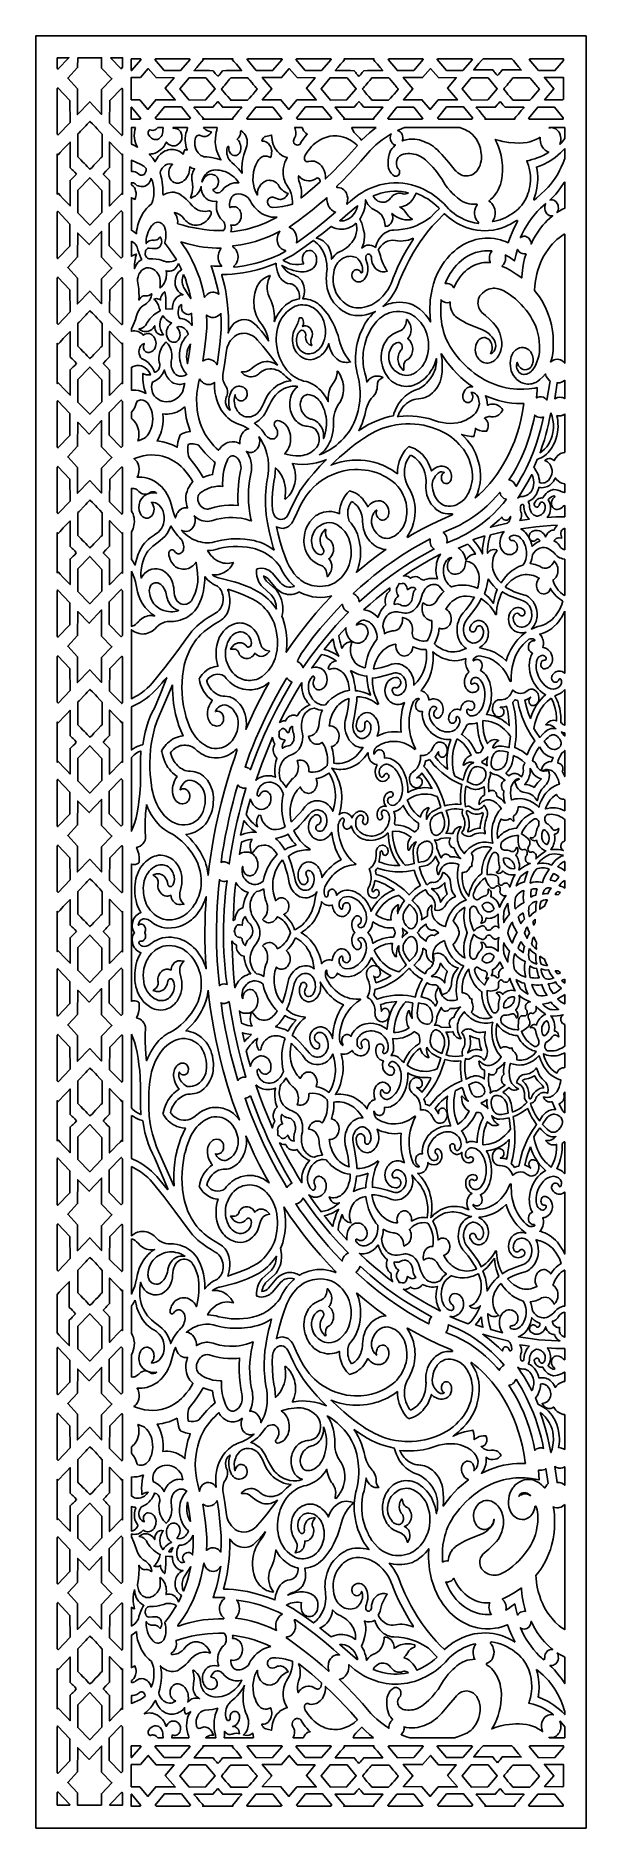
# Model space of a CAD drawing. Extents: x -629 to 1, y 0 to 2050.
import ezdxf

# ---------------------------------------------------------------- set-up
doc = ezdxf.new("R2010")
doc.units = 0
doc.layers.add('Default_Layer', color=1, linetype='CONTINUOUS')

msp = doc.modelspace()

# ---------------------------------------------------------------- linework, layer by layer
at = {"layer": 'Default_Layer'}
for points in [[(-628.6, 0), (1.4, 0), (1.4, 2050), (-628.6, 2050), (-628.6, 0)], [(-604, 2025), (-590.6, 2025), (-603.2, 2011.8), (-604, 2012.5), (-604, 2025)], [(-580.6, 2025), (-553.3, 2025), (-553.4, 2013.2), (-541.4, 2001), (-553.5, 1988.5), (-553.5, 1960.1), (-566.9, 1974.6), (-581, 1959.9), (-580.9, 1989.5), (-592, 2001.6), (-580.7, 2013.7), (-580.6, 2025)], [(-543.2, 2025), (-529.3, 2025), (-529.3, 2014), (-530.7, 2012.4), (-543.2, 2025)], [(-519.4, 2010.3), (-519, 2010.3), (-508, 2023), (-508.6, 2023.7), (-519.4, 2023.7), (-519.4, 2010.3)], [(-519.4, 1977), (-509.6, 1977), (-500.3, 1965.9), (-491.2, 1976.9), (-469, 1976.8), (-480.4, 1990), (-470.4, 2002), (-490.9, 2002.2), (-499.9, 2012.6), (-508.9, 2002.3), (-519.4, 2002.4), (-519.4, 1977)], [(-491.7, 2023.7), (-492.3, 2023), (-481.6, 2010.4), (-462.9, 2010.5), (-452, 2023.1), (-452.5, 2023.7), (-491.7, 2023.7)], [(-420.2, 2003.7), (-418.5, 2005.3), (-417.1, 2007), (-416.4, 2007.9), (-414.8, 2010.1), (-410.5, 2010.2), (-404.5, 2010.2), (-398.9, 2010.2), (-394.5, 2010.2), (-393, 2010.2), (-395.9, 2013.8), (-399, 2017.5), (-401.9, 2020.8), (-403.7, 2022.9), (-403, 2023.7), (-437.4, 2023.7), (-436.6, 2022.9), (-438.4, 2020.8), (-441.3, 2017.5), (-444.4, 2013.8), (-447.4, 2010.2), (-445.8, 2010.2), (-441.4, 2010.2), (-435.8, 2010.2), (-429.8, 2010.2), (-425.6, 2010.1), (-423.9, 2007.9), (-423.2, 2007), (-421.8, 2005.4), (-420.2, 2003.7)], [(-386.1, 2023.7), (-386.8, 2022.9), (-376.2, 2010.2), (-357.5, 2010.3), (-346.5, 2023), (-347.1, 2023.7), (-386.1, 2023.7)], [(-329.7, 1976.9), (-307.5, 1976.8), (-318.8, 1990), (-308.9, 2002), (-329.4, 2002.2), (-338.4, 2012.6), (-347.3, 2002.3), (-369.4, 2002.5), (-358.5, 1989.5), (-369.3, 1977), (-348.1, 1977), (-338.8, 1965.9), (-329.7, 1976.9)], [(-330.2, 2023.7), (-330.8, 2023), (-320.1, 2010.4), (-301.4, 2010.5), (-290.4, 2023.1), (-290.9, 2023.7), (-330.2, 2023.7)], [(-258.7, 2003.6), (-257, 2005.3), (-255.6, 2007), (-254.9, 2007.9), (-253.2, 2010.1), (-249, 2010.2), (-243, 2010.2), (-237.4, 2010.2), (-233, 2010.2), (-231.4, 2010.2), (-234.4, 2013.8), (-237.5, 2017.5), (-240.4, 2020.8), (-242.2, 2022.9), (-241.4, 2023.7), (-275.8, 2023.7), (-275.1, 2022.9), (-276.9, 2020.8), (-279.8, 2017.5), (-282.9, 2013.8), (-285.8, 2010.2), (-284.3, 2010.2), (-279.9, 2010.2), (-274.3, 2010.2), (-268.3, 2010.2), (-264, 2010.1), (-262.4, 2007.9), (-261.7, 2007), (-260.3, 2005.3), (-258.7, 2003.6)], [(-224.6, 2023.7), (-225.3, 2022.9), (-214.6, 2010.2), (-195.9, 2010.3), (-185, 2023), (-185.6, 2023.7), (-224.6, 2023.7)], [(-168.1, 1976.9), (-145.9, 1976.8), (-157.3, 1990), (-147.4, 2002), (-167.8, 2002.2), (-176.9, 2012.6), (-185.8, 2002.3), (-207.9, 2002.5), (-197, 1989.5), (-207.8, 1977), (-186.6, 1977), (-177.3, 1965.9), (-168.1, 1976.9)], [(-168.7, 2023.7), (-169.2, 2023), (-158.6, 2010.4), (-139.9, 2010.5), (-128.9, 2023.1), (-129.4, 2023.7), (-168.7, 2023.7)], [(-100.1, 2004.5), (-98.5, 2006.2), (-97.1, 2007.9), (-96.4, 2008.9), (-94.7, 2011), (-90.5, 2011.1), (-84.5, 2011.2), (-78.9, 2011.1), (-74.5, 2011.1), (-72.9, 2011.1), (-75.9, 2014.7), (-79, 2018.5), (-81.9, 2021.8), (-83.7, 2023.7), (-116.6, 2023.7), (-118.4, 2021.8), (-121.3, 2018.5), (-124.4, 2014.7), (-127.3, 2011.1), (-125.8, 2011.1), (-121.4, 2011.1), (-115.8, 2011.2), (-109.8, 2011.1), (-105.5, 2011), (-103.9, 2008.9), (-103.2, 2007.9), (-101.8, 2006.2), (-100.1, 2004.5)], [(-24.4, 2021.8), (-34.4, 2010.3), (-53.1, 2010.2), (-63.8, 2022.9), (-63.1, 2023.7), (-24.4, 2023.7), (-24.4, 2021.8)], [(-604, 1937.5), (-604, 1989.8), (-603.2, 1990.7), (-589.5, 1976), (-589.4, 1950.9), (-603.1, 1936.6), (-604, 1937.5)], [(-529.3, 1989), (-529.3, 1937), (-530.2, 1936), (-544.1, 1950), (-544, 1976.1), (-530.3, 1990.1), (-529.3, 1989)], [(-433.8, 2002.1), (-453.2, 2002.1), (-463.6, 1989.3), (-453, 1976.6), (-434.3, 1976.7), (-423.3, 1989.4), (-433.8, 2002.1)], [(-386.2, 1976.4), (-384, 1978.7), (-381.6, 1981.4), (-379.9, 1983.4), (-377.4, 1986.5), (-375.3, 1989.2), (-375.6, 1989.7), (-376.7, 1991), (-377.5, 1992), (-378.9, 1993.5), (-379.6, 1994.3), (-381.1, 1996.1), (-383.7, 1999.2), (-385, 2000.7), (-385.9, 2001.8), (-389.1, 2001.8), (-402.2, 2001.8), (-405.5, 2001.8), (-406.7, 2000.4), (-407.9, 1998.9), (-409.9, 1996.6), (-410.8, 1995.4), (-412.3, 1993.7), (-413.7, 1992.1), (-414.9, 1990.7), (-415.7, 1989.6), (-416, 1989.1), (-414.4, 1987), (-412.7, 1984.8), (-411.2, 1983.1), (-408.9, 1980.6), (-406.3, 1977.5), (-405.4, 1976.3), (-402.1, 1976.3), (-396.5, 1976.3), (-393.2, 1976.3), (-388.7, 1976.3), (-386.2, 1976.4)], [(-272.3, 2002.1), (-291.7, 2002.1), (-302.1, 1989.3), (-291.4, 1976.6), (-272.8, 1976.7), (-261.8, 1989.4), (-272.3, 2002.1)], [(-224.7, 1976.4), (-222.4, 1978.7), (-220.1, 1981.4), (-218.4, 1983.4), (-215.8, 1986.5), (-213.7, 1989.2), (-214.1, 1989.7), (-215.2, 1991), (-216, 1992), (-217.4, 1993.5), (-218.1, 1994.3), (-219.5, 1996.1), (-222.2, 1999.2), (-223.5, 2000.7), (-224.4, 2001.8), (-227.5, 2001.8), (-240.7, 2001.8), (-244, 2001.8), (-245.1, 2000.4), (-246.4, 1998.9), (-248.4, 1996.6), (-249.3, 1995.4), (-250.7, 1993.7), (-252.2, 1992.1), (-253.4, 1990.7), (-254.2, 1989.6), (-254.5, 1989.1), (-252.9, 1987), (-251.1, 1984.8), (-249.7, 1983.1), (-247.4, 1980.6), (-244.8, 1977.5), (-243.9, 1976.3), (-240.6, 1976.3), (-235, 1976.3), (-231.7, 1976.3), (-227.2, 1976.3), (-224.7, 1976.4)], [(-110.7, 2002.1), (-130.1, 2002.1), (-140.6, 1989.3), (-129.9, 1976.6), (-111.2, 1976.7), (-100.3, 1989.4), (-110.7, 2002.1)], [(-63.2, 1976.4), (-60.9, 1978.7), (-58.5, 1981.4), (-56.8, 1983.4), (-54.3, 1986.5), (-52.2, 1989.2), (-52.6, 1989.7), (-53.6, 1991), (-54.5, 1992), (-55.8, 1993.5), (-56.6, 1994.3), (-58, 1996.1), (-60.7, 1999.2), (-62, 2000.7), (-62.9, 2001.8), (-66, 2001.8), (-79.2, 2001.8), (-82.4, 2001.8), (-83.6, 2000.4), (-84.9, 1998.9), (-86.8, 1996.6), (-87.7, 1995.4), (-89.2, 1993.7), (-90.6, 1992.1), (-91.9, 1990.7), (-92.6, 1989.6), (-93, 1989.1), (-91.3, 1987), (-89.6, 1984.8), (-88.1, 1983.1), (-85.9, 1980.6), (-83.3, 1977.5), (-82.4, 1976.3), (-79.1, 1976.3), (-73.5, 1976.3), (-70.1, 1976.3), (-65.6, 1976.3), (-63.2, 1976.4)], [(-25.6, 1977), (-46.2, 1977), (-35.5, 1989.5), (-46.4, 2002.5), (-24.4, 2002.3), (-24.4, 1977.8), (-24.5, 1977.4), (-24.8, 1977.2), (-25.2, 1977), (-25.6, 1977)], [(-509.3, 1954.6), (-519.4, 1954.6), (-519.4, 1968.3), (-518.9, 1968.3), (-508.4, 1955.5), (-509.3, 1954.6)], [(-452.7, 1954.6), (-451.5, 1956), (-461.9, 1968.8), (-481.4, 1968.8), (-491.8, 1955.9), (-490.7, 1954.6), (-452.7, 1954.6)], [(-402.8, 1954.6), (-403.6, 1955.6), (-402.1, 1957.3), (-399.3, 1960.6), (-396, 1964.5), (-393.6, 1967.4), (-392.8, 1968.3), (-396.1, 1968.3), (-402.3, 1968.3), (-407.2, 1968.3), (-410.4, 1968.3), (-414.6, 1968.4), (-416.9, 1971.2), (-417.8, 1972.3), (-419.8, 1974.7), (-420.5, 1974.7), (-422.6, 1972.3), (-423.5, 1971.2), (-425.8, 1968.4), (-429.9, 1968.3), (-433.1, 1968.3), (-438, 1968.3), (-444.2, 1968.3), (-447.5, 1968.3), (-446.8, 1967.4), (-444.3, 1964.5), (-441.1, 1960.6), (-438.2, 1957.3), (-436.7, 1955.6), (-437.6, 1954.6), (-402.8, 1954.6)], [(-347.7, 1954.6), (-346.9, 1955.5), (-357.4, 1968.3), (-376.8, 1968.3), (-387.2, 1955.4), (-386.5, 1954.6), (-347.7, 1954.6)], [(-291.2, 1954.6), (-289.9, 1956), (-300.4, 1968.8), (-319.8, 1968.8), (-330.3, 1955.9), (-329.1, 1954.6), (-291.2, 1954.6)], [(-241.2, 1954.6), (-242.1, 1955.6), (-240.6, 1957.3), (-237.7, 1960.6), (-234.5, 1964.5), (-232, 1967.4), (-231.3, 1968.3), (-234.6, 1968.3), (-240.8, 1968.3), (-245.7, 1968.3), (-248.9, 1968.3), (-253, 1968.4), (-255.3, 1971.2), (-256.3, 1972.3), (-258.3, 1974.7), (-259, 1974.7), (-261, 1972.3), (-261.9, 1971.2), (-264.2, 1968.4), (-268.4, 1968.3), (-271.6, 1968.3), (-276.5, 1968.3), (-282.7, 1968.3), (-286, 1968.3), (-285.2, 1967.4), (-282.8, 1964.5), (-279.5, 1960.6), (-276.7, 1957.3), (-275.2, 1955.6), (-276, 1954.6), (-241.2, 1954.6)], [(-186.2, 1954.6), (-185.4, 1955.5), (-195.9, 1968.3), (-215.3, 1968.3), (-225.7, 1955.4), (-225, 1954.6), (-186.2, 1954.6)], [(-129.7, 1954.6), (-128.4, 1956), (-138.9, 1968.8), (-158.3, 1968.8), (-168.7, 1955.9), (-167.6, 1954.6), (-129.7, 1954.6)], [(-79.7, 1954.6), (-80.5, 1955.6), (-79, 1957.3), (-76.2, 1960.6), (-73, 1964.5), (-70.5, 1967.4), (-69.8, 1968.3), (-73.1, 1968.3), (-79.3, 1968.3), (-84.1, 1968.3), (-87.3, 1968.3), (-91.5, 1968.4), (-93.8, 1971.2), (-94.7, 1972.3), (-96.8, 1974.7), (-97.4, 1974.7), (-99.5, 1972.3), (-100.4, 1971.2), (-102.7, 1968.4), (-106.9, 1968.3), (-110.1, 1968.3), (-114.9, 1968.3), (-121.2, 1968.3), (-124.5, 1968.3), (-123.7, 1967.4), (-121.2, 1964.5), (-118, 1960.6), (-115.2, 1957.3), (-113.7, 1955.6), (-114.5, 1954.6), (-79.7, 1954.6)], [(-24.8, 1954.9), (-25, 1954.6), (-63.8, 1954.6), (-64.5, 1955.4), (-54.1, 1968.3), (-34.7, 1968.3), (-24.8, 1956.2), (-24.8, 1954.9)], [(-552.8, 1937.4), (-552.8, 1934.1), (-552.7, 1928.1), (-552.7, 1923.6), (-552.8, 1916.1), (-552.8, 1911.7), (-554, 1910.4), (-557.3, 1906.9), (-560.1, 1903.9), (-562, 1902), (-564.2, 1899.6), (-566.6, 1897.5), (-567.1, 1897.9), (-568.3, 1899), (-569.8, 1900.6), (-571.5, 1902.5), (-573.4, 1904.5), (-574.6, 1905.7), (-577.2, 1908.3), (-578.8, 1910), (-580.3, 1911.6), (-580.3, 1915.9), (-580.3, 1933.6), (-580.3, 1937.8), (-579, 1939), (-577.5, 1940.8), (-574.1, 1944.3), (-572.2, 1946.3), (-571.3, 1947.2), (-569.7, 1949), (-568.7, 1950.2), (-567.2, 1951.6), (-566.7, 1952.1), (-563.8, 1949.3), (-560.4, 1945.9), (-558.2, 1943.6), (-555.3, 1940.4), (-552.8, 1937.4)], [(-582.2, 1891.9), (-584.1, 1889.7), (-585.9, 1887.9), (-586.9, 1886.9), (-589.3, 1884.7), (-589.3, 1878.9), (-589.4, 1870.9), (-589.4, 1863.4), (-589.4, 1857.5), (-589.4, 1855.4), (-593.2, 1859.4), (-597.3, 1863.6), (-600.8, 1867.4), (-603, 1869.9), (-604, 1868.9), (-604, 1915), (-603, 1913.9), (-600.8, 1916.4), (-597.3, 1920.2), (-593.2, 1924.4), (-589.4, 1928.4), (-589.4, 1926.3), (-589.4, 1920.4), (-589.4, 1912.9), (-589.3, 1904.9), (-589.3, 1899.2), (-586.9, 1896.9), (-585.9, 1896), (-584, 1894.1), (-582.2, 1891.9)], [(-529.3, 1915.2), (-529.3, 1868.6), (-530.3, 1869.7), (-532.1, 1867.7), (-535.7, 1863.9), (-539.9, 1859.6), (-543.1, 1856.3), (-544.1, 1855.2), (-544.1, 1859.7), (-544.1, 1868), (-544.1, 1874.5), (-544.1, 1878.8), (-544.2, 1884.4), (-547.2, 1887.5), (-548.4, 1888.7), (-551, 1891.5), (-551, 1892.3), (-548.4, 1895.1), (-547.2, 1896.3), (-544.2, 1899.4), (-544.1, 1905), (-544.1, 1909.3), (-544.1, 1915.8), (-544.1, 1924.1), (-544.1, 1928.6), (-543.1, 1927.6), (-539.9, 1924.2), (-535.7, 1919.9), (-532.1, 1916.1), (-530.3, 1914.1), (-529.3, 1915.2)], [(-514.4, 1945.1), (-515.2, 1942.4), (-515.8, 1939.1), (-515.9, 1935.7), (-515.7, 1933), (-515.2, 1930.2), (-514, 1926.6), (-512.4, 1923.4), (-512, 1922.7), (-516.2, 1924.9), (-519.2, 1926.2), (-519.2, 1945.1), (-514.4, 1945.1)], [(-482.7, 1945.1), (-483, 1941.7), (-483.1, 1940.1), (-483.4, 1938.5), (-484.1, 1936.4), (-485.1, 1934.8), (-486.5, 1933.2), (-487.7, 1932.3), (-489.3, 1931.6), (-490.4, 1931.4), (-491.5, 1931.3), (-492.6, 1931.5), (-493.7, 1931.7), (-494.9, 1932.2), (-496.2, 1933.1), (-498.1, 1934.8), (-499, 1936), (-499.3, 1936.4), (-499.9, 1937.6), (-500, 1938.8), (-499.9, 1940.1), (-499.3, 1941.4), (-498.7, 1942), (-498.1, 1942.4), (-497.7, 1942.5), (-496.2, 1942), (-494.7, 1941.9), (-493.3, 1942.1), (-492.1, 1942.5), (-491, 1943.1), (-490.1, 1943.9), (-489.1, 1945.1), (-482.7, 1945.1)], [(-455, 1945.1), (-455.5, 1942.4), (-455.8, 1941.4), (-456.7, 1938.6), (-457.3, 1935.8), (-457.6, 1933), (-457.6, 1930.3), (-457.4, 1927.6), (-457, 1924.9), (-456.4, 1922.4), (-455.5, 1919.9), (-455.3, 1919.4), (-456.4, 1919.6), (-457.8, 1919.9), (-458.4, 1918.7), (-459.2, 1917.3), (-459.8, 1914.8), (-462.7, 1917), (-464.5, 1918), (-466.4, 1918.9), (-469.1, 1919.6), (-471, 1919.9), (-473, 1920), (-475, 1919.9), (-476.9, 1919.5), (-478.7, 1919), (-480.4, 1918.4), (-483.4, 1916.7), (-486, 1914.6), (-488.5, 1911.9), (-490.2, 1909.4), (-491.5, 1907), (-492, 1906), (-494.8, 1910.2), (-497.5, 1913.5), (-498.6, 1914.7), (-498.7, 1914.8), (-498.6, 1914.8), (-496.7, 1914.9), (-494.8, 1915.2), (-491.8, 1916), (-489.8, 1916.9), (-488, 1918), (-485.5, 1919.9), (-483.3, 1922.1), (-481.8, 1924), (-480.4, 1926), (-479.1, 1928.5), (-478.7, 1928), (-477.7, 1926.9), (-476.4, 1925.8), (-474.6, 1924.8), (-472.6, 1924.2), (-470.9, 1924.1), (-469.2, 1924.3), (-468.1, 1924.6), (-467, 1925.1), (-465.2, 1926.3), (-463.7, 1927.8), (-462.5, 1929.5), (-462, 1930.7), (-461.6, 1932), (-461.4, 1934.1), (-461.5, 1936.3), (-462.2, 1938.7), (-463.1, 1940.5), (-464, 1941.7), (-465.1, 1942.7), (-466.7, 1943.7), (-467.7, 1944), (-468.7, 1944.2), (-470, 1944.3), (-471.2, 1944.1), (-471.4, 1945.1), (-455, 1945.1)], [(-421, 1945.1), (-421.4, 1942.2), (-421.5, 1941.7), (-422, 1939.7), (-422.7, 1936.3), (-423, 1932.8), (-423.1, 1928.2), (-422.6, 1923.5), (-422, 1920.7), (-421.3, 1918), (-420.4, 1915.3), (-419.2, 1912.6), (-417.1, 1908.9), (-416.6, 1908.1), (-422.2, 1909.8), (-427.5, 1910.9), (-432.9, 1911.5), (-434.9, 1911.6), (-436.2, 1911.8), (-437.5, 1912.2), (-439.6, 1913.3), (-441.2, 1914.5), (-442.9, 1916.3), (-444.5, 1918.7), (-445.7, 1921.6), (-445.9, 1922.3), (-446.4, 1924.6), (-446.6, 1927), (-446.6, 1929.4), (-446.3, 1931.8), (-445.8, 1933.3), (-445, 1934.6), (-444.1, 1935.5), (-443.2, 1936), (-441.9, 1936.3), (-441.2, 1936.3), (-440.4, 1936.1), (-440, 1935.9), (-438.3, 1935.1), (-437.2, 1934.8), (-436.1, 1934.7), (-434.1, 1934.9), (-432, 1935.6), (-430.3, 1936.8), (-429, 1938), (-428.3, 1939), (-427.5, 1940.2), (-429, 1940.5), (-430.4, 1940.9), (-431.7, 1941.4), (-433.9, 1942.6), (-435.6, 1944.1), (-436.1, 1944.5), (-436.5, 1945.1), (-421, 1945.1)], [(-394, 1941.9), (-391.7, 1940), (-389.9, 1938.2), (-389, 1936.9), (-388.3, 1935.6), (-387.3, 1933.2), (-386.8, 1931), (-386.5, 1928.8), (-386.6, 1926.5), (-387, 1924.2), (-387.7, 1921.8), (-388.1, 1920.9), (-389.5, 1917.5), (-390.6, 1914), (-391.8, 1909.3), (-392.5, 1904.5), (-392.8, 1898.7), (-392.5, 1892.9), (-394.5, 1895.5), (-396.6, 1898), (-398.7, 1900.2), (-401, 1902.3), (-404.3, 1905), (-405.9, 1906.6), (-407.6, 1909), (-408.7, 1911.3), (-409.3, 1913), (-409.8, 1914.7), (-410.1, 1917.2), (-410.1, 1918.7), (-409.9, 1920.3), (-409.4, 1921.8), (-408.9, 1922.9), (-408.6, 1923.2), (-408.4, 1923.5), (-408.2, 1923.5), (-408, 1923.5), (-407.8, 1923.3), (-407.6, 1922.8), (-407.6, 1922), (-407.8, 1921.6), (-407.8, 1921.1), (-407.6, 1919.5), (-407.2, 1918.1), (-406.2, 1916.1), (-405.3, 1915), (-404.2, 1914.1), (-403.3, 1913.6), (-401.9, 1913.2), (-400.5, 1913.1), (-399, 1913.3), (-397.6, 1914), (-396.6, 1914.8), (-395.6, 1915.8), (-395, 1916.7), (-394.4, 1918), (-394.2, 1918.7), (-394, 1920.3), (-393.9, 1921.9), (-394, 1923.6), (-394.3, 1925.2), (-394.9, 1927), (-395.6, 1928.6), (-396.7, 1930.2), (-397.9, 1931.5), (-398.1, 1931.8), (-397.3, 1932.5), (-396.4, 1933.4), (-395.5, 1934.7), (-394.9, 1936), (-394.4, 1937.4), (-394.2, 1938.8), (-394.1, 1940.2), (-394, 1941.9)], [(-358.7, 1936.4), (-358.7, 1936.4), (-358.5, 1933.7), (-358.1, 1931.1), (-357.5, 1928.5), (-356.7, 1925.8), (-355.8, 1923.5), (-354.8, 1921.6), (-353.6, 1919.7), (-352.1, 1917.7), (-349.8, 1915.3), (-347.1, 1913.3), (-345.3, 1912.3), (-343.4, 1911.5), (-340.7, 1910.7), (-342.1, 1908.3), (-343.4, 1905.4), (-344.4, 1902.6), (-345, 1899.6), (-345.3, 1897.1), (-345.5, 1894.5), (-345.4, 1891.9), (-345, 1889.3), (-344.6, 1887), (-344, 1884.8), (-343, 1882.2), (-341.4, 1879.1), (-340.1, 1877.2), (-339, 1875.5), (-338, 1873.7), (-337, 1871.7), (-336.3, 1869.7), (-335.5, 1866.6), (-335, 1863.4), (-334.8, 1860.4), (-334.9, 1857.3), (-340.5, 1855.8), (-346.2, 1854.7), (-351.8, 1853.9), (-357.4, 1853.5), (-359, 1853.9), (-360.3, 1854.6), (-361.4, 1855.5), (-362.4, 1856.7), (-363.1, 1857.8), (-363.4, 1859.7), (-363.2, 1860.9), (-362.9, 1862.2), (-362.1, 1863.6), (-361.1, 1864.5), (-360.1, 1865), (-359.7, 1865.1), (-358.3, 1865.4), (-356.8, 1865.3), (-355, 1864.9), (-353.8, 1864.3), (-351.9, 1863.4), (-350.7, 1863.1), (-349.4, 1863), (-348.1, 1863), (-346.8, 1863.3), (-344.8, 1864.1), (-343.2, 1865.2), (-342.1, 1866.3), (-341.2, 1867.4), (-339.7, 1869.5), (-341.9, 1870.6), (-343.6, 1871.4), (-345.1, 1872.5), (-346.6, 1873.7), (-348.1, 1875.2), (-349.5, 1876.9), (-351.3, 1879.8), (-351.6, 1880.3), (-351.9, 1880.6), (-353.2, 1881.8), (-355, 1883.1), (-357, 1884), (-358.8, 1884.5), (-360.2, 1884.7), (-361.6, 1884.8), (-364, 1884.4), (-365.6, 1883.9), (-367.1, 1883.1), (-369.2, 1881.6), (-371, 1879.8), (-372.7, 1877.3), (-373.5, 1875.6), (-374.3, 1873.4), (-374.7, 1871.6), (-374.9, 1869.8), (-375, 1867.9), (-376.3, 1870.3), (-377.6, 1873.2), (-378.6, 1876.3), (-379.5, 1880.5), (-380, 1884.7), (-379.9, 1889.5), (-379.3, 1894.3), (-378.7, 1897), (-377.9, 1899.7), (-376.9, 1902.3), (-375.7, 1904.8), (-374.8, 1906.4), (-373.3, 1908.6), (-372.2, 1909.8), (-370.4, 1911.2), (-369.3, 1911.7), (-368.1, 1912.2), (-366, 1912.5), (-363.8, 1912.3), (-361.8, 1911.6), (-360, 1910.8), (-359.3, 1912.8), (-358.9, 1914.3), (-358.7, 1915.9), (-358.6, 1918.5), (-359.1, 1921.1), (-359.7, 1923.1), (-360.9, 1925.1), (-362.4, 1926.8), (-363.4, 1927.8), (-365.1, 1928.7), (-367.3, 1929.4), (-368.5, 1929.5), (-369.8, 1929.5), (-369.5, 1930.6), (-369.1, 1931.7), (-368.1, 1933.2), (-367.3, 1934), (-366.3, 1934.7), (-365.3, 1935), (-360.5, 1936.1), (-358.7, 1936.4)], [(-323.8, 1945.1), (-323.1, 1943.2), (-322, 1941.3), (-320.8, 1939.7), (-319.6, 1938.5), (-318.1, 1937.5), (-317.8, 1937.4), (-320.2, 1934.7), (-322.4, 1932), (-324.3, 1929.2), (-326.1, 1926.3), (-326.3, 1925.9), (-327.8, 1925.2), (-329, 1925), (-330.2, 1925.2), (-331.2, 1925.6), (-332.1, 1926.2), (-332.8, 1926.9), (-333.2, 1927.7), (-333.5, 1929.1), (-333.6, 1930), (-333.4, 1930.9), (-333, 1932.1), (-332.7, 1932.5), (-331.9, 1933.9), (-331.4, 1935.3), (-331, 1937.3), (-330.9, 1939.7), (-331.2, 1942.2), (-331.6, 1943.5), (-332.1, 1944.8), (-332.3, 1945.1), (-323.8, 1945.1)], [(-260.5, 1924.6), (-267.2, 1917), (-274, 1909.5), (-280.8, 1902.3), (-287.8, 1895.3), (-297.1, 1886.3), (-297, 1889.5), (-297.4, 1892.6), (-298.4, 1895.9), (-299.9, 1899), (-301.6, 1901.4), (-303.3, 1903.2), (-305.6, 1904.9), (-307.9, 1906), (-309.6, 1906.5), (-311.2, 1906.8), (-313.7, 1906.8), (-316.1, 1906.4), (-317.2, 1906.1), (-318.1, 1905.9), (-319, 1906.1), (-319.6, 1906.5), (-320.2, 1907.1), (-320.7, 1907.9), (-321.1, 1909), (-321.2, 1910.3), (-321, 1911.6), (-320.4, 1913), (-320.3, 1913.1), (-320.1, 1913.4), (-318.7, 1915.8), (-317.1, 1918.1), (-315.1, 1920.8), (-312.9, 1923.3), (-311, 1925.3), (-308.9, 1927.1), (-306.7, 1928.7), (-304.4, 1930.2), (-302.3, 1931.5), (-300.1, 1932.6), (-297.8, 1933.5), (-295.4, 1934.3), (-292, 1935.1), (-288.5, 1935.5), (-286.2, 1935.6), (-283.9, 1935.5), (-281.7, 1935.3), (-279.4, 1934.9), (-276.5, 1934.2), (-273.7, 1933.3), (-271.5, 1932.3), (-269.3, 1931.2), (-267.1, 1929.9), (-265, 1928.5), (-263, 1926.9), (-261.1, 1925.2), (-260.5, 1924.6)], [(-121.6, 1835.9), (-121.7, 1835.5), (-121.8, 1835.3), (-121.9, 1835.2), (-122, 1835.2), (-126.4, 1836), (-130.7, 1837.1), (-134.4, 1838.3), (-138.1, 1839.8), (-141.1, 1841.3), (-144.1, 1842.9), (-146.9, 1844.7), (-149.7, 1846.7), (-152.3, 1848.7), (-154.7, 1850.8), (-156.3, 1852.3), (-161.3, 1857.7), (-166.6, 1862.6), (-169.4, 1865), (-172.4, 1867.2), (-175.7, 1869.5), (-179.3, 1871.7), (-184, 1874.2), (-188.9, 1876.4), (-193.7, 1878.1), (-198.6, 1879.6), (-203.4, 1880.6), (-208.3, 1881.4), (-213.5, 1881.8), (-218.6, 1881.8), (-223.7, 1881.5), (-228.8, 1880.8), (-234.6, 1879.5), (-240.2, 1877.8), (-244.2, 1876.3), (-248.1, 1874.6), (-251.8, 1872.7), (-255.5, 1870.6), (-258.9, 1868.4), (-262.2, 1866), (-265.6, 1863.3), (-268.9, 1860.4), (-272, 1857.4), (-272.1, 1857.3), (-272.1, 1857.3), (-272.2, 1857.3), (-272.3, 1857.4), (-272.4, 1857.7), (-272.4, 1858.3), (-272.4, 1858.4), (-271.9, 1860), (-271.7, 1861.6), (-271.6, 1864.3), (-272, 1867), (-272.5, 1868.4), (-273.1, 1869.9), (-273.8, 1871.1), (-274.6, 1872.3), (-276, 1873.8), (-277.4, 1874.9), (-278.8, 1875.7), (-280.7, 1876.3), (-282.3, 1876.5), (-283.9, 1876.4), (-283.9, 1876.4), (-283.9, 1876.5), (-284, 1876.6), (-284.2, 1876.8), (-284.2, 1877.4), (-284.1, 1877.7), (-284, 1877.9), (-277.2, 1884.5), (-270.5, 1891.3), (-263.4, 1898.9), (-256.4, 1906.6), (-245.9, 1918.9), (-242.6, 1922.2), (-239.2, 1925.3), (-235.7, 1928.3), (-232.1, 1931.1), (-226.4, 1935), (-221.8, 1937.8), (-222.1, 1937.2), (-222.6, 1935.8), (-222.9, 1933.5), (-222.6, 1931.2), (-222.2, 1929.9), (-221.6, 1928.6), (-220.8, 1927.4), (-219.8, 1926.5), (-218.8, 1925.7), (-217.5, 1925.2), (-216.9, 1925.1), (-217.6, 1924.4), (-219.2, 1922.8), (-220.6, 1921.2), (-222.4, 1918.7), (-223.4, 1916.5), (-224.2, 1914.2), (-225, 1910.9), (-225.4, 1907.5), (-225.4, 1903.1), (-225.3, 1900.9), (-224.8, 1898.7), (-224.2, 1896.9), (-223.4, 1895.1), (-221.8, 1892.8), (-219.9, 1890.9), (-218, 1889.6), (-217.7, 1889.5), (-216.5, 1889.4), (-215.3, 1889.6), (-214.2, 1890.1), (-213.4, 1890.8), (-212.7, 1891.8), (-212.3, 1892.9), (-212.1, 1894.3), (-212.2, 1895.7), (-212.3, 1896), (-212.4, 1896.3), (-212.7, 1896.6), (-213.8, 1897.8), (-214.8, 1899.4), (-215.5, 1901.3), (-215.8, 1903), (-215.9, 1904.7), (-215.8, 1906.1), (-215.4, 1907.5), (-214.6, 1909.6), (-213.9, 1910.7), (-212.2, 1912.4), (-210, 1913.9), (-207.8, 1914.8), (-205.6, 1915.1), (-205.1, 1915.1), (-202.8, 1915.3), (-200.6, 1915.4), (-198.3, 1915.2), (-196.1, 1914.8), (-193.2, 1914.1), (-190.5, 1913), (-188.4, 1912), (-186.5, 1910.8), (-185.7, 1910.3), (-182.7, 1908), (-179.8, 1905.5), (-177, 1902.7), (-174.3, 1899.9), (-171.4, 1896.6), (-168.7, 1893.3), (-166.3, 1890), (-164, 1886.6), (-162, 1883.1), (-159.9, 1879.7), (-157.3, 1876.1), (-154.4, 1872.7), (-152, 1870.1), (-149.4, 1867.6), (-145.8, 1864.6), (-144.1, 1863.2), (-142.3, 1861.9), (-140, 1860.5), (-137.5, 1859.4), (-135.2, 1858.5), (-132.7, 1857.9), (-129.7, 1857.4), (-126.6, 1857.3), (-123.7, 1857.5), (-123.7, 1857.5), (-123.6, 1857.4), (-123.4, 1857.1), (-123.4, 1856.4), (-123.6, 1856.1), (-124.4, 1855), (-125.2, 1853.4), (-126.1, 1850.6), (-126.3, 1849.1), (-126.4, 1847.5), (-126.4, 1846), (-126.1, 1844.4), (-125.7, 1842.5), (-124.9, 1840.7), (-123.8, 1838.9), (-122.7, 1837.5), (-121.9, 1836.7), (-121.8, 1836.5), (-121.7, 1836.3), (-121.6, 1835.9)], [(-239.1, 1945.1), (-242.8, 1942.2), (-246.5, 1939.1), (-251.2, 1934.9), (-255.6, 1930.5), (-257.8, 1933), (-260.2, 1935.5), (-262.3, 1937.4), (-264, 1939.5), (-265.6, 1942.1), (-266.7, 1944.7), (-266.8, 1945.1), (-239.1, 1945.1)], [(-122.3, 1928.2), (-120.8, 1924.5), (-119.7, 1921.1), (-119, 1917.5), (-118.6, 1913.4), (-118.6, 1909.3), (-118.9, 1906.8), (-119.4, 1904.3), (-120, 1902), (-121, 1899.8), (-122.1, 1897.8), (-123.9, 1895.3), (-126, 1893.3), (-128.5, 1891.5), (-130.3, 1890.7), (-132.2, 1890.1), (-133.8, 1889.8), (-135.4, 1889.7), (-137, 1889.7), (-138.6, 1890), (-140.2, 1890.4), (-141.7, 1890.9), (-143.7, 1892), (-145.4, 1893.2), (-147.5, 1895.1), (-148, 1895.7), (-155.7, 1905), (-163.8, 1914.2), (-164.8, 1915.4), (-166.8, 1917.5), (-168.9, 1919.6), (-171.3, 1921.7), (-173.9, 1923.7), (-176.3, 1925.3), (-178.8, 1926.7), (-182, 1928.2), (-184.3, 1929.2), (-186.7, 1930.1), (-189.3, 1930.9), (-192, 1931.4), (-194.9, 1931.8), (-197.8, 1931.9), (-201.3, 1931.7), (-204.8, 1931.2), (-206.8, 1930.7), (-208.7, 1930), (-209.1, 1929.9), (-208.6, 1932), (-208.5, 1933.8), (-208.7, 1935.5), (-209.4, 1937.4), (-210.4, 1939.1), (-211.7, 1940.3), (-212.7, 1941), (-213.7, 1941.5), (-214.1, 1941.6), (-214.5, 1941.7), (-212.8, 1942.4), (-206.4, 1945.1), (-143.1, 1945.1), (-136.6, 1942.4), (-134.7, 1941.5), (-133, 1940.5), (-131, 1939.1), (-129.1, 1937.5), (-126.3, 1934.5), (-124.5, 1932.1), (-122.7, 1928.9), (-122.3, 1928.2)], [(-51.1, 1934.1), (-51.1, 1933.4), (-51.2, 1931), (-50.9, 1928.6), (-50.5, 1926.9), (-50, 1925.3), (-48.7, 1922.8), (-47.4, 1921), (-45.6, 1919.2), (-44.3, 1918.3), (-42.5, 1917.4), (-41.4, 1917.1), (-44.5, 1915.1), (-47.8, 1913.3), (-51.1, 1911.7), (-54.5, 1910.3), (-57.5, 1909.2), (-60.7, 1908.4), (-64, 1907.6), (-66.7, 1907.2), (-65.7, 1904.7), (-64.7, 1901.8), (-63.9, 1898.8), (-63, 1894.8), (-62.5, 1890.7), (-62.4, 1887.4), (-62.4, 1884.1), (-62.7, 1880.9), (-63.1, 1877.6), (-63.7, 1874.8), (-64.4, 1872.1), (-65.2, 1869.5), (-66.2, 1866.9), (-68.1, 1862.8), (-70.7, 1858.6), (-72.4, 1856.3), (-74.4, 1854), (-76.5, 1851.9), (-80.2, 1848.9), (-82.9, 1846.9), (-85.7, 1845.1), (-88.6, 1843.4), (-91.5, 1842), (-94.3, 1840.7), (-97.2, 1839.7), (-100.1, 1838.7), (-103.2, 1838), (-105.7, 1837.5), (-105.7, 1837.5), (-104.5, 1839.4), (-103.5, 1841.9), (-103, 1843.9), (-102.7, 1845.9), (-102.7, 1848.8), (-103.2, 1851.7), (-103.8, 1853.7), (-105, 1856.1), (-106.6, 1858.3), (-108, 1859.6), (-109.7, 1860.9), (-110.1, 1861.1), (-107.6, 1863.1), (-105.4, 1865.2), (-103.5, 1867.4), (-101.9, 1869.5), (-100.6, 1871.6), (-99.2, 1874), (-98.1, 1876.5), (-96.8, 1879.8), (-95.8, 1883.2), (-95, 1886.8), (-94.6, 1890.5), (-94.3, 1895.4), (-94.4, 1901.7), (-95, 1907.8), (-96, 1913.2), (-97.3, 1918.4), (-98.9, 1923), (-100.8, 1927.5), (-102.7, 1931.5), (-98.3, 1930.2), (-93.8, 1929.1), (-87.2, 1928), (-80.5, 1927.5), (-75.3, 1927.4), (-70.8, 1927.5), (-66.3, 1928.1), (-63.1, 1928.8), (-60, 1929.8), (-56.2, 1931.3), (-52.7, 1933.1), (-51.1, 1934.1)], [(-23.2, 1945.1), (-23.2, 1932.5), (-27.2, 1927.4), (-28.6, 1925.9), (-28.6, 1925.9), (-27.9, 1928.3), (-27.5, 1930.8), (-27.5, 1933.3), (-27.8, 1935), (-28.3, 1936.8), (-29.3, 1939), (-30.4, 1940.7), (-31.7, 1942.2), (-33.4, 1943.5), (-35.6, 1944.5), (-37, 1944.9), (-38.5, 1945), (-39.8, 1944.9), (-41.1, 1944.6), (-40.8, 1945.1), (-23.2, 1945.1)], [(-502.2, 1898.4), (-502.2, 1896.1), (-502.5, 1895), (-502.9, 1893.9), (-503.7, 1892.7), (-504.7, 1891.6), (-505.6, 1891), (-506.7, 1890.6), (-507.8, 1890.5), (-508.8, 1890.7), (-510.1, 1891.3), (-510.8, 1891.8), (-512.7, 1893.3), (-515, 1894.4), (-516.3, 1894.7), (-517.6, 1895), (-519.2, 1895), (-519.2, 1907.8), (-519.1, 1907.7), (-508.3, 1902.9), (-505.1, 1900.9), (-502.5, 1898.7), (-502.2, 1898.4)], [(-23.2, 1921.1), (-23.2, 1909.9), (-25, 1904.8), (-27.1, 1899.9), (-29, 1895.8), (-31.2, 1891.8), (-33.9, 1887.3), (-37, 1883), (-39.5, 1879.8), (-42.1, 1876.8), (-45.8, 1873), (-50, 1869.3), (-55.6, 1864.5), (-58.1, 1862.1), (-58.2, 1862.1), (-58.2, 1862.1), (-58.2, 1862.1), (-58.3, 1862.2), (-58.4, 1862.3), (-58.5, 1862.6), (-58.5, 1863.1), (-58.4, 1863.3), (-57.2, 1866.6), (-56.2, 1870), (-54.9, 1875.9), (-54.2, 1881.9), (-54, 1885.6), (-54.1, 1889.2), (-54.3, 1892.8), (-54.8, 1896.5), (-55.5, 1899.9), (-51.3, 1901.4), (-47.3, 1903), (-41.8, 1905.9), (-37.9, 1908.3), (-34.2, 1911), (-31, 1913.5), (-28, 1916.1), (-23.2, 1921.1)], [(-580.6, 1873.6), (-566.8, 1887.7), (-553.2, 1873), (-553.1, 1847.9), (-566.7, 1833.6), (-580.6, 1847.6), (-580.6, 1873.6)], [(-496.4, 1887.1), (-496.4, 1887), (-495.1, 1883.7), (-494.1, 1879.8), (-493.5, 1875.8), (-493.3, 1873.1), (-493.3, 1870.4), (-493.5, 1867.7), (-493.9, 1865.1), (-494.5, 1862.2), (-495.4, 1859.3), (-496, 1857.8), (-499.1, 1855.3), (-501.9, 1852.4), (-504.3, 1849.4), (-505.9, 1847.1), (-507.4, 1844.6), (-509.2, 1841.1), (-510.6, 1837.4), (-511.8, 1833.7), (-512.7, 1829.8), (-513.2, 1826.8), (-513.5, 1823.7), (-515.1, 1825), (-516.8, 1826.2), (-519.2, 1827.6), (-519.2, 1864.8), (-517.2, 1863.9), (-515.2, 1862.9), (-514.5, 1864.9), (-514.1, 1866.6), (-513.8, 1868.2), (-513.9, 1870.6), (-514.3, 1872.9), (-514.8, 1874.5), (-515.8, 1876.4), (-517.2, 1878.1), (-518.6, 1879.3), (-519.2, 1879.7), (-519.2, 1881.9), (-518, 1882), (-516.9, 1881.8), (-515.6, 1881.2), (-514.9, 1880.7), (-514.5, 1880.3), (-512.8, 1879), (-511.6, 1878.4), (-510.3, 1877.9), (-508.3, 1877.5), (-506.2, 1877.5), (-505, 1877.8), (-503.8, 1878.1), (-502.3, 1878.9), (-500.9, 1879.9), (-499.4, 1881.3), (-498.3, 1882.7), (-497.3, 1884.7), (-496.4, 1887.1)], [(-483, 1868.7), (-483.3, 1870.1), (-483.3, 1871), (-483.3, 1876.6), (-483.8, 1882.1), (-484.4, 1886.1), (-485.3, 1890), (-486.3, 1893.6), (-485.8, 1895.2), (-485.2, 1896.7), (-483.9, 1898.8), (-482.6, 1900.3), (-480.8, 1901.8), (-479.1, 1902.7), (-477.5, 1903.3), (-475.2, 1903.5), (-473.8, 1903.4), (-472.4, 1903.1), (-472.1, 1903), (-473.5, 1901.6), (-474.9, 1899.5), (-475.5, 1898.1), (-476, 1896.7), (-476.3, 1894.9), (-476.4, 1893.1), (-476.3, 1891.3), (-475.9, 1889.5), (-475, 1887.1), (-473.6, 1885), (-472, 1883.3), (-470.4, 1882.4), (-468.7, 1881.7), (-467.7, 1881.5), (-467.3, 1881.4), (-466.9, 1881.4), (-465, 1881.6), (-463, 1882.1), (-460.8, 1883.2), (-459, 1884.4), (-457.4, 1885.8), (-456, 1887.6), (-454.8, 1889.5), (-453.6, 1892.2), (-453, 1894.3), (-452.6, 1896.5), (-452.4, 1900.1), (-449.9, 1898.8), (-448.5, 1898.3), (-447.1, 1897.9), (-446.8, 1897.9), (-447.8, 1896.5), (-448.7, 1894.6), (-449.4, 1892.7), (-449.8, 1890.8), (-450, 1887.8), (-449.8, 1884.9), (-449.6, 1884.1), (-449.1, 1880.5), (-449, 1876.9), (-449.2, 1873.8), (-449.7, 1870.8), (-450.3, 1868.5), (-451.4, 1864.7), (-451, 1864.4), (-447.7, 1866.1), (-445.9, 1867.2), (-444.3, 1868.6), (-442.4, 1870.9), (-441, 1873.1), (-440.1, 1874.9), (-439.5, 1876.8), (-439.3, 1877.6), (-439.2, 1875.4), (-438.9, 1873.2), (-438.2, 1870.5), (-437.1, 1868.1), (-435.5, 1865.8), (-434.1, 1864.3), (-432, 1862.7), (-430.8, 1862.1), (-429.5, 1861.6), (-426.6, 1860.9), (-424, 1860.7), (-421.4, 1860.8), (-421.9, 1857.4), (-421.9, 1853.9), (-421.6, 1851.4), (-421, 1848.8), (-420.3, 1846.8), (-419.4, 1844.8), (-418.4, 1842.9), (-417.2, 1841.1), (-414.9, 1838.7), (-414.5, 1838.3), (-413.4, 1837.2), (-412.7, 1835.8), (-412.1, 1833.8), (-412, 1831.9), (-412.3, 1830), (-413, 1828.3), (-413.6, 1827.4), (-413.7, 1827.2), (-419.2, 1827.3), (-424.7, 1827.5), (-430.2, 1827.9), (-435.7, 1828.5), (-444.8, 1829.9), (-453.8, 1831.7), (-460.1, 1833.3), (-466.2, 1835.1), (-466.3, 1835.2), (-466.2, 1838.1), (-466.6, 1841.1), (-467.2, 1843), (-468, 1844.8), (-469.3, 1846.9), (-470, 1847.8), (-468.5, 1847.5), (-467, 1847.1), (-464.9, 1846.2), (-462.8, 1844.8), (-461, 1843.2), (-459.5, 1841.5), (-458.8, 1840.5), (-456.7, 1838.3), (-455.4, 1837.1), (-454, 1836.1), (-452.1, 1835.1), (-449.1, 1834), (-447.5, 1833.6), (-445.8, 1833.5), (-443.8, 1833.5), (-441.8, 1833.8), (-439.7, 1834.3), (-437.7, 1835.2), (-435.6, 1836.4), (-433.6, 1837.9), (-431.7, 1840), (-429.8, 1842.5), (-428.4, 1845.1), (-427.9, 1846.1), (-427.7, 1847.2), (-427.9, 1848.3), (-428.4, 1849), (-428.5, 1849.1), (-428.6, 1849.2), (-428.7, 1849.3), (-428.8, 1849.4), (-428.9, 1849.5), (-429.1, 1849.5), (-429.2, 1849.6), (-429.3, 1849.6), (-429.5, 1849.7), (-429.6, 1849.7), (-429.8, 1849.7), (-429.9, 1849.8), (-430.5, 1849.7), (-432.6, 1849.3), (-434.8, 1849.1), (-437.5, 1849.3), (-440.1, 1849.8), (-441.7, 1850.4), (-443.4, 1851.1), (-445.1, 1852.1), (-446.8, 1853.2), (-449.3, 1855.5), (-449.8, 1855.9), (-452, 1858.6), (-454.3, 1861.1), (-456.6, 1863.3), (-459, 1865.4), (-461.3, 1867.2), (-463.7, 1868.9), (-465.4, 1869.7), (-468.1, 1870.6), (-470.4, 1871.1), (-472.7, 1871.2), (-474.7, 1871), (-476.7, 1870.6), (-478.4, 1870.1), (-480, 1869.4), (-482.4, 1868), (-483, 1868.7)], [(-438.5, 1882.7), (-438.1, 1884.6), (-437.1, 1887.4), (-435.6, 1890), (-434.5, 1891.4), (-433.2, 1892.7), (-431.1, 1894.3), (-428.8, 1895.5), (-427.4, 1895.9), (-425.9, 1896.3), (-424.7, 1896.5), (-422.6, 1896.6), (-420.5, 1896.5), (-418.4, 1896.4), (-416.4, 1896), (-414.1, 1895.4), (-411.9, 1894.7), (-409.6, 1893.7), (-407.3, 1892.5), (-405.3, 1891.2), (-403.4, 1889.8), (-401.5, 1888.2), (-399.8, 1886.5), (-396.8, 1883), (-396.4, 1882.3), (-396.1, 1881.9), (-398.9, 1882), (-401.6, 1881.7), (-404.1, 1881.1), (-406.5, 1880.2), (-408.1, 1879.4), (-409.7, 1878.5), (-411.4, 1877.3), (-412.9, 1876), (-415.4, 1873.3), (-415.9, 1872.7), (-416.9, 1871.8), (-418, 1871), (-419.4, 1870.5), (-420.5, 1870.4), (-421.7, 1870.6), (-422.9, 1871), (-424.2, 1872), (-425.1, 1872.9), (-425.9, 1874.2), (-424.8, 1874.6), (-423.1, 1875.5), (-421.5, 1877.1), (-420.6, 1878.4), (-420.1, 1879.5), (-419.7, 1880.6), (-419.5, 1882.6), (-419.6, 1884.6), (-419.9, 1885.8), (-420.3, 1886.9), (-421.1, 1888.2), (-422.1, 1889.5), (-423.4, 1890.5), (-424, 1890.8), (-426.2, 1891.5), (-428, 1891.7), (-429.8, 1891.5), (-431.5, 1890.9), (-432.9, 1890.2), (-434.2, 1889.2), (-435.4, 1888.1), (-436.2, 1887), (-437.5, 1884.7), (-438.5, 1882.7)], [(-304.4, 1886.8), (-303.8, 1886.1), (-303.3, 1885.1), (-303.1, 1883.9), (-303, 1883.2), (-312.3, 1875.1), (-321.8, 1867.2), (-325, 1864.6), (-324.8, 1865.5), (-324.5, 1869.3), (-324.6, 1873.1), (-324.9, 1875.5), (-325.5, 1877.9), (-326.5, 1881.1), (-327.4, 1884), (-327.7, 1886.6), (-327.7, 1889.2), (-327.6, 1889.9), (-326.5, 1888.6), (-325.2, 1887.4), (-323.5, 1886.2), (-321.2, 1885.1), (-318.9, 1884.4), (-316.5, 1884.1), (-314.1, 1884.3), (-312.7, 1884.6), (-311.3, 1885), (-309, 1886.1), (-307.7, 1887), (-307.5, 1887.1), (-306.9, 1887.4), (-306.1, 1887.5), (-305.4, 1887.4), (-304.7, 1887), (-304.4, 1886.8)], [(-352.4, 1842.5), (-358.3, 1839.4), (-364.5, 1836.5), (-370.9, 1833.9), (-375.1, 1832.4), (-379.4, 1831), (-383.8, 1829.7), (-388.2, 1828.6), (-394.9, 1827.3), (-401.7, 1826.2), (-405.3, 1825.8), (-404.9, 1827.5), (-404.7, 1829.1), (-404.7, 1830.7), (-405, 1832.2), (-405.4, 1833.5), (-404.1, 1833.3), (-402.8, 1833.3), (-400.7, 1833.6), (-399, 1834.3), (-397.4, 1835.3), (-396.1, 1836.6), (-395.1, 1838), (-394.1, 1839.9), (-393.6, 1841.7), (-393.4, 1844.2), (-393.6, 1846.8), (-394.1, 1848.4), (-394.8, 1849.9), (-395.6, 1851.1), (-396.4, 1852.1), (-397.8, 1853.3), (-398.9, 1853.9), (-400, 1854.3), (-401.1, 1854.6), (-402.3, 1854.6), (-403.4, 1854.6), (-404.5, 1854.3), (-406.1, 1853.6), (-406.4, 1853.5), (-406.7, 1855.9), (-406.8, 1858.3), (-406.6, 1859.9), (-406.3, 1861.5), (-405.4, 1863.7), (-404.2, 1865.7), (-402.9, 1867.1), (-401.5, 1868.1), (-399.8, 1868.9), (-398.9, 1869.1), (-396.2, 1869.4), (-393.6, 1869.1), (-391.1, 1868.3), (-389.3, 1867.5), (-387.6, 1866.4), (-385.6, 1864.7), (-384.2, 1863.2), (-383, 1860.8), (-381.6, 1858.5), (-380.1, 1856.2), (-378.3, 1854), (-376.1, 1851.6), (-374.2, 1849.9), (-372.1, 1848.3), (-370.1, 1846.9), (-368, 1845.8), (-366, 1844.8), (-363.8, 1844), (-361.4, 1843.3), (-358.9, 1842.8), (-355.6, 1842.5), (-352.4, 1842.5)], [(-166.6, 1852.7), (-171.8, 1847.7), (-176.8, 1842.4), (-179.7, 1840.3), (-182.7, 1838.3), (-185.8, 1836.5), (-188.9, 1834.9), (-192.6, 1833.2), (-196.4, 1831.7), (-199.9, 1830.6), (-203.4, 1829.6), (-208.4, 1828.7), (-213.3, 1828.1), (-218.7, 1827.8), (-220.9, 1827.6), (-223.2, 1827.2), (-224.9, 1826.6), (-226.5, 1825.9), (-229.5, 1824.2), (-232, 1822.2), (-233.8, 1820.3), (-235.6, 1817.9), (-237.2, 1815.1), (-238.3, 1812.8), (-239.1, 1810.4), (-239.8, 1808.1), (-241.9, 1809.4), (-243.1, 1809.9), (-244.4, 1810.3), (-246.3, 1810.6), (-247.9, 1810.6), (-249.5, 1810.4), (-251.4, 1809.8), (-253.6, 1808.7), (-254.9, 1807.7), (-255.5, 1807.2), (-254.1, 1810.3), (-253.2, 1813.4), (-252.6, 1816.5), (-252.4, 1820.1), (-252.5, 1823.8), (-253.3, 1827.9), (-253.8, 1829.8), (-254.6, 1832.8), (-255.5, 1835.7), (-257.3, 1839.7), (-257.7, 1840.5), (-257.1, 1841.3), (-255.3, 1844.4), (-254.2, 1846.8), (-253.2, 1849.4), (-252.1, 1853.1), (-251.4, 1857), (-251.2, 1859.8), (-251.1, 1862.5), (-251.1, 1862.4), (-249.9, 1859.6), (-248.4, 1857.2), (-247.3, 1855.8), (-246, 1854.5), (-243.9, 1852.6), (-241.7, 1851.3), (-239.6, 1850.4), (-237.3, 1849.2), (-235, 1847.3), (-233, 1845.1), (-231.8, 1843.2), (-230.8, 1841.3), (-230, 1839.4), (-229.3, 1837.4), (-228.9, 1835.4), (-228.6, 1833.3), (-228.5, 1832), (-227.3, 1832.2), (-226.2, 1832.4), (-225.2, 1832.8), (-223.7, 1833.8), (-222.6, 1834.8), (-221.3, 1836.6), (-220.5, 1838.6), (-220, 1840.8), (-219.9, 1842.8), (-220.2, 1844.7), (-220.9, 1846.8), (-220.9, 1846.9), (-217.7, 1844.3), (-215.6, 1842.9), (-213.4, 1841.8), (-211.4, 1841), (-209.3, 1840.3), (-206.2, 1839.7), (-203.1, 1839.5), (-199.8, 1839.7), (-197.9, 1839.9), (-197.7, 1840.4), (-199.4, 1841.5), (-200.9, 1842.7), (-202.1, 1843.9), (-203.1, 1845.2), (-204.2, 1846.8), (-206.1, 1849.5), (-207.4, 1850.9), (-208.9, 1852.2), (-211, 1853.6), (-211.3, 1853.8), (-211.9, 1854.1), (-209.7, 1854.5), (-207.6, 1855.1), (-204.4, 1856.5), (-202.8, 1857.5), (-201.2, 1858.7), (-199.8, 1859.9), (-198.4, 1861.3), (-196.6, 1863.6), (-195.3, 1865.7), (-194.2, 1867.8), (-193.3, 1869.9), (-189.7, 1868.5), (-186.3, 1866.9), (-183.1, 1865.2), (-180, 1863.4), (-176.4, 1860.9), (-172.9, 1858.3), (-170.2, 1856), (-167.5, 1853.6), (-166.6, 1852.7)], [(-202.1, 1870.6), (-203.5, 1869.8), (-205.3, 1869.2), (-206.9, 1869), (-208.5, 1869.3), (-209.4, 1869.7), (-210.7, 1870), (-212.1, 1870.1), (-213.6, 1870.1), (-215.1, 1869.8), (-217, 1869.1), (-218.6, 1868.2), (-220.1, 1867), (-221.6, 1865.4), (-222.4, 1864.2), (-224.1, 1862.5), (-225.9, 1861.2), (-227.8, 1860.3), (-229.2, 1859.8), (-230.7, 1859.6), (-232.6, 1859.7), (-234.4, 1860), (-235.7, 1860.5), (-236.9, 1861.1), (-238.2, 1862), (-239.7, 1863.3), (-241.6, 1865.6), (-242.3, 1866.9), (-238, 1868.6), (-233.6, 1869.9), (-228.5, 1871.1), (-223.4, 1871.9), (-218.9, 1872.2), (-214.4, 1872.2), (-209.8, 1871.9), (-205.4, 1871.3), (-202.1, 1870.6)], [(-23.2, 1883.2), (-23.2, 1852.9), (-26.3, 1851.2), (-29.4, 1849.5), (-32, 1847.8), (-31.4, 1848.8), (-30.8, 1850.6), (-30.4, 1853), (-30.5, 1854.5), (-30.7, 1855.9), (-31.1, 1857.2), (-31.7, 1858.4), (-32.9, 1860), (-34.5, 1861.4), (-35.5, 1861.9), (-37.1, 1862.4), (-38.6, 1862.5), (-40.1, 1862.2), (-36.7, 1865.5), (-33.5, 1869), (-30.6, 1872.5), (-27.8, 1876.2), (-23.7, 1882.4), (-23.2, 1883.2)], [(-604, 1795.9), (-604, 1848.6), (-603.3, 1849.3), (-589.7, 1834.6), (-589.5, 1809.5), (-603.2, 1795.2), (-604, 1795.9)], [(-529.3, 1848.3), (-529.3, 1797.4), (-530.7, 1795.9), (-544.6, 1809.9), (-544.6, 1835.9), (-530.8, 1849.9), (-529.3, 1848.3)], [(-295.3, 1865.1), (-295.3, 1862), (-294.8, 1859), (-293.9, 1856.3), (-292.7, 1854), (-291.4, 1852.3), (-290, 1850.9), (-288.7, 1849.9), (-287.4, 1849.2), (-285.4, 1848.5), (-297.7, 1837.9), (-310.4, 1827.7), (-319, 1821.2), (-327.8, 1814.9), (-330.2, 1813.3), (-329.8, 1815.8), (-329.8, 1818.1), (-330, 1820.4), (-330.8, 1823.1), (-332.1, 1825.7), (-333.3, 1827.4), (-334.5, 1828.7), (-335.9, 1829.8), (-337.7, 1830.7), (-338.5, 1831.1), (-328.3, 1838.3), (-320.1, 1844.5), (-312.1, 1850.8), (-304.2, 1857.3), (-296.4, 1864.1), (-295.3, 1865.1), (-295.3, 1865.1)], [(-260.2, 1855.9), (-260.3, 1855.2), (-261.5, 1851.5), (-263.1, 1848.3), (-265, 1845.5), (-267.4, 1842.9), (-270, 1841), (-272, 1839.9), (-273.9, 1839.1), (-275.9, 1838.6), (-278.2, 1838.4), (-280.6, 1838.5), (-271.3, 1846.6), (-261.9, 1854.5), (-260.2, 1855.9)], [(-77.1, 1838.9), (-77.2, 1837.9), (-77.5, 1836.9), (-78.4, 1835.2), (-81, 1830.3), (-83.4, 1825.2), (-85.4, 1820.4), (-87.3, 1815.4), (-88, 1813.4), (-90.8, 1814.6), (-93.6, 1815.7), (-96.8, 1816.7), (-100, 1817.4), (-104.1, 1818.1), (-108.2, 1818.5), (-111.3, 1818.6), (-114.4, 1818.5), (-117.5, 1818.3), (-120.6, 1817.8), (-125, 1816.9), (-129.2, 1815.7), (-132.6, 1814.4), (-135.8, 1813), (-139.8, 1810.8), (-143.7, 1808.4), (-146.7, 1806.3), (-149.5, 1803.9), (-152.2, 1801.6), (-154.7, 1799.1), (-157.8, 1795.5), (-160.8, 1791.8), (-163.2, 1788.3), (-165.4, 1784.7), (-168.6, 1778.6), (-171.3, 1772.3), (-173.4, 1766.4), (-175, 1760.3), (-175.8, 1756.2), (-176.5, 1752.2), (-177, 1748.1), (-177.3, 1744), (-177.5, 1739.7), (-177.4, 1735.3), (-177.2, 1729.1), (-176.7, 1722.8), (-179, 1726.6), (-182.2, 1730.7), (-185.6, 1734.3), (-189.1, 1737.3), (-191.3, 1738.9), (-193.6, 1740.4), (-197.1, 1742.2), (-197.9, 1742.6), (-201.3, 1743.7), (-204.8, 1744.5), (-208.5, 1745), (-212.3, 1745.2), (-216.1, 1745), (-219.8, 1744.5), (-222.3, 1744), (-224.8, 1743.3), (-227.7, 1742.2), (-230.6, 1741), (-231.3, 1740.6), (-227.5, 1744.2), (-225.4, 1746.4), (-223.4, 1748.7), (-221.3, 1751.5), (-219.4, 1754.5), (-217, 1758.7), (-214.9, 1763), (-213.4, 1766.6), (-212.1, 1770.3), (-209, 1777.8), (-205.5, 1785.2), (-201.3, 1793.5), (-196.7, 1801.7), (-192.8, 1808.1), (-188.6, 1814.3), (-184.5, 1820.1), (-180.2, 1825.7), (-174.7, 1832.2), (-168.9, 1838.6), (-161.6, 1845.9), (-160.9, 1846.6), (-158.2, 1844.1), (-155.3, 1841.7), (-150.1, 1837.9), (-146.5, 1835.7), (-142.8, 1833.7), (-139.4, 1832.2), (-136, 1830.8), (-132, 1829.5), (-127.9, 1828.5), (-123.5, 1827.7), (-119.1, 1827.2), (-114.7, 1827.1), (-110.4, 1827.2), (-105.1, 1827.9), (-99.9, 1828.9), (-95.8, 1830.1), (-91.8, 1831.6), (-88.5, 1833), (-85.3, 1834.6), (-80.3, 1837.5), (-78.9, 1838.4), (-78, 1838.7), (-77.1, 1838.9)], [(-44.9, 1858.1), (-45.6, 1856.6), (-45.9, 1854.9), (-46.1, 1853.1), (-45.9, 1851.6), (-45.6, 1850.2), (-44.7, 1848.2), (-43.5, 1846.6), (-42.4, 1845.5), (-40.8, 1844.7), (-39.8, 1844.3), (-38.6, 1844.2), (-36.9, 1844.3), (-36.8, 1844.3), (-37.8, 1843.5), (-40.5, 1841.1), (-43.1, 1838.7), (-45.7, 1836), (-48.1, 1833.3), (-50.8, 1830), (-53.2, 1826.6), (-56.1, 1822.2), (-58.7, 1817.7), (-61.6, 1811.8), (-61.7, 1813.2), (-62.1, 1814.7), (-62.9, 1816.8), (-64.1, 1818.4), (-65.4, 1819.5), (-67, 1820.3), (-68.4, 1820.7), (-69.9, 1820.8), (-71, 1820.6), (-72, 1820.3), (-73.8, 1819.2), (-73.9, 1819.2), (-71.8, 1823.7), (-69.5, 1828.2), (-66.7, 1832.9), (-63.8, 1837.4), (-61, 1841.2), (-58.1, 1844.9), (-54.6, 1849), (-50.8, 1852.9), (-47.9, 1855.6), (-44.9, 1858.1)], [(-553.4, 1796.7), (-541.4, 1784.4), (-553.5, 1772), (-553.5, 1743.6), (-566.9, 1758), (-581, 1743.4), (-580.9, 1773), (-592, 1785), (-580.7, 1797.1), (-580.5, 1824.5), (-567.5, 1811.2), (-553.3, 1826.4), (-553.4, 1796.7)], [(-486.7, 1836.5), (-485.1, 1835.8), (-484.1, 1835.1), (-482.9, 1833.9), (-481.8, 1832.4), (-481, 1830.7), (-480.8, 1830.2), (-480.2, 1827.8), (-479.8, 1825.3), (-479.6, 1823.2), (-479.6, 1821), (-479.8, 1818.8), (-480.1, 1816.6), (-480.8, 1813.7), (-481, 1813), (-479.4, 1811), (-475.9, 1806.5), (-472.7, 1802), (-468.4, 1795.2), (-467.6, 1793.9), (-469.6, 1792.9), (-471.1, 1792.2), (-472.6, 1791.8), (-475.5, 1791.4), (-477.4, 1791.4), (-479.2, 1791.7), (-481.3, 1792.2), (-481.9, 1792.4), (-484.6, 1793.3), (-487.3, 1794), (-491, 1794.6), (-494.7, 1795), (-498.2, 1795.1), (-499, 1795.1), (-499.8, 1795.3), (-500.9, 1795.9), (-501.8, 1796.7), (-502.6, 1797.9), (-503, 1798.9), (-503.3, 1800), (-503.4, 1801.2), (-503.2, 1803.1), (-502.9, 1804), (-502.5, 1804.9), (-501.6, 1806), (-500.8, 1806.6), (-499.8, 1807), (-499, 1807.1), (-495.1, 1806.7), (-491.2, 1806.6), (-490.2, 1806.8), (-489.2, 1807.1), (-487.7, 1807.9), (-486.7, 1808.8), (-485.7, 1810.1), (-485, 1811.6), (-484.7, 1813), (-484.5, 1814.4), (-484.6, 1815.8), (-484.9, 1817.1), (-485.4, 1818.5), (-486.1, 1820.1), (-487.3, 1818.8), (-488.6, 1817.6), (-490.2, 1816.7), (-492.2, 1816.2), (-493.2, 1816.1), (-494.3, 1816.2), (-495.7, 1816.3), (-497.2, 1816.1), (-498.9, 1815.4), (-500.4, 1814.4), (-501.7, 1813.1), (-502.2, 1812.3), (-502.3, 1814.9), (-502.1, 1817.6), (-501.8, 1819.9), (-501.2, 1822.2), (-500, 1825.9), (-499, 1828.1), (-497.8, 1830.1), (-496, 1832.6), (-495.2, 1833.6), (-494.5, 1834.3), (-493.6, 1835.1), (-492.4, 1836), (-490.6, 1836.6), (-488.8, 1836.9), (-487, 1836.6), (-486.7, 1836.5)], [(-348.8, 1826.6), (-349.3, 1826.1), (-350.4, 1824.6), (-351.6, 1822), (-352.1, 1820.2), (-352.4, 1818.3), (-352.4, 1816.1), (-352.1, 1814), (-351.3, 1811.4), (-350.4, 1809.7), (-349.4, 1808.3), (-347.8, 1806.8), (-346.5, 1805.9), (-345.1, 1805.2), (-344, 1804.8), (-343.1, 1804.7), (-343, 1804.6), (-342.9, 1804.5), (-342.8, 1804.3), (-342.7, 1803.9), (-342.8, 1803.5), (-342.9, 1803.3), (-343, 1803.2), (-343, 1803.2), (-350.1, 1799.7), (-357.2, 1796.6), (-364.7, 1793.8), (-372.3, 1791.3), (-377.8, 1789.8), (-383.3, 1788.4), (-390.2, 1787), (-397.2, 1785.9), (-401.6, 1785.4), (-401.6, 1785.4), (-401.7, 1785.5), (-401.8, 1785.7), (-401.9, 1786), (-401.9, 1786.5), (-401.7, 1786.7), (-401.6, 1786.9), (-400.6, 1787.8), (-399.4, 1789.3), (-398.4, 1791.2), (-397.7, 1792.9), (-397.3, 1794.6), (-397.1, 1797.3), (-397.3, 1800), (-397.7, 1801.6), (-398.3, 1803), (-399.4, 1805.1), (-400.9, 1806.9), (-402.5, 1808.2), (-402.8, 1808.4), (-402.9, 1808.5), (-403, 1808.7), (-403.1, 1809), (-403, 1809.5), (-402.9, 1809.7), (-402.8, 1809.8), (-402.7, 1809.8), (-402.7, 1809.9), (-393.8, 1811.1), (-384.9, 1812.9), (-377.2, 1814.9), (-369.7, 1817.4), (-363.4, 1819.8), (-357.3, 1822.4), (-348.8, 1826.6)], [(-261.9, 1835.7), (-261.4, 1833.1), (-261.1, 1830.5), (-261.2, 1827.4), (-261.7, 1824.3), (-262.7, 1820.8), (-264.3, 1817.5), (-265.3, 1816), (-266.9, 1813.8), (-268.7, 1811.8), (-270.8, 1809.6), (-273, 1807.6), (-275.3, 1805.9), (-277.6, 1804.5), (-280.8, 1802.9), (-282.3, 1802.3), (-282.8, 1802.1), (-284.7, 1800.6), (-286.4, 1799), (-288, 1797.3), (-289.4, 1795.5), (-290.1, 1794.5), (-290.1, 1797.5), (-290.5, 1800.4), (-291.5, 1804.2), (-292.8, 1807.2), (-293.7, 1808.9), (-294.8, 1810.6), (-296.5, 1812.6), (-298.4, 1814.4), (-299.7, 1815.4), (-301.1, 1816.3), (-303.4, 1817.4), (-305.7, 1818.1), (-307.5, 1818.4), (-299, 1825.1), (-290.6, 1832), (-287.3, 1830.4), (-285.3, 1829.7), (-283.2, 1829.2), (-280.9, 1828.9), (-278.5, 1828.8), (-275.6, 1829), (-272.7, 1829.6), (-270.2, 1830.4), (-267.8, 1831.5), (-266, 1832.5), (-264.2, 1833.7), (-261.9, 1835.7)], [(-519.2, 1815.1), (-518, 1814.5), (-516.4, 1813.4), (-515.3, 1812.3), (-514.2, 1811.1), (-513.2, 1809.7), (-512.5, 1808.4), (-511.8, 1805.3), (-510.8, 1802.1), (-509.6, 1799.1), (-508.3, 1796.2), (-507.3, 1794.3), (-509.3, 1792.9), (-510.5, 1791.8), (-511.7, 1790.6), (-513.2, 1788.6), (-514.4, 1786.4), (-515.5, 1783.8), (-515.5, 1783.7), (-515.6, 1786.1), (-515.6, 1788.5), (-515.2, 1791.9), (-514.6, 1795.3), (-514.3, 1796.8), (-513.4, 1800.3), (-513.6, 1800.4), (-516.7, 1799.2), (-519.2, 1798), (-519.2, 1815.1)], [(-416.5, 1807.1), (-417.3, 1806), (-418.4, 1803.9), (-419.1, 1802), (-419.5, 1800.1), (-419.7, 1798.4), (-419.8, 1796.8), (-419.7, 1795.2), (-419.4, 1793.6), (-418.7, 1791.1), (-417.6, 1788.9), (-416.2, 1786.9), (-415.8, 1786.5), (-424.5, 1786.6), (-427.9, 1786.8), (-426.8, 1783.6), (-424, 1774.7), (-421.6, 1765.8), (-420.3, 1760.1), (-419.2, 1754.4), (-421, 1755.5), (-423.1, 1756.4), (-424.7, 1756.7), (-426.4, 1756.7), (-428.6, 1756.4), (-430.7, 1755.6), (-432.6, 1754.3), (-434.1, 1752.8), (-435.4, 1751.1), (-435.6, 1750.9), (-437.1, 1758.3), (-439, 1765.7), (-441, 1772.4), (-443.4, 1779.1), (-446.4, 1786.5), (-449.8, 1793.7), (-453, 1799.8), (-456.6, 1805.7), (-459.4, 1810), (-462.5, 1814.3), (-454.6, 1812), (-446.5, 1810.1), (-441.7, 1809.2), (-436.8, 1808.4), (-431.8, 1807.8), (-426.9, 1807.4), (-421.7, 1807.2), (-416.5, 1807.1)], [(-310.9, 1815.8), (-308, 1813.7), (-306, 1812), (-304.2, 1810.1), (-302.8, 1808.2), (-301.4, 1806.3), (-300.1, 1804), (-298.5, 1800.7), (-297, 1796.7), (-296.1, 1793), (-295.5, 1789.1), (-295.3, 1786.4), (-295.2, 1783.6), (-295.4, 1780.9), (-295.7, 1778.2), (-296, 1775.4), (-296.1, 1772.6), (-296, 1769.8), (-295.8, 1767), (-295.4, 1764.1), (-294.9, 1761.2), (-293.5, 1756.4), (-292, 1752.6), (-290.7, 1750), (-289.2, 1747.5), (-287.3, 1744.8), (-285.1, 1742.2), (-283.4, 1740.3), (-281.5, 1738.5), (-279.5, 1736.9), (-277.4, 1735.4), (-275.3, 1734.2), (-273.2, 1733), (-269.1, 1731.4), (-267.5, 1730.9), (-263.4, 1730.3), (-259.2, 1730), (-255, 1730.2), (-250.7, 1730.9), (-247, 1731.9), (-243.4, 1733.2), (-239.8, 1734.9), (-243.5, 1731.4), (-245.6, 1729.1), (-247.6, 1726.7), (-249.6, 1724), (-251.4, 1721.2), (-253, 1718.3), (-254.4, 1715.4), (-256.1, 1712), (-257.6, 1708.5), (-259.3, 1703.4), (-260.7, 1698.2), (-261.5, 1694.6), (-262, 1690.9), (-262.4, 1687.2), (-262.6, 1683.5), (-262.7, 1679.7), (-262.5, 1675.9), (-262.2, 1672.2), (-261.6, 1668.4), (-260.8, 1664.3), (-259.5, 1659.5), (-258.5, 1654.6), (-258, 1650.7), (-257.6, 1646.9), (-257.4, 1643), (-257.4, 1639), (-257.8, 1632.3), (-258.7, 1625.7), (-259.7, 1621), (-261, 1616.3), (-262.6, 1611.6), (-264.5, 1607.1), (-266, 1603.8), (-267.8, 1600.7), (-268.3, 1599.9), (-270.6, 1596.5), (-273.2, 1593.2), (-276.1, 1589.8), (-279.2, 1586.6), (-282, 1584), (-284.9, 1581.6), (-288.7, 1578.8), (-292.7, 1576.1), (-295.8, 1574.4), (-299.1, 1572.8), (-303.9, 1570.8), (-301.9, 1572.3), (-300, 1573.9), (-298.3, 1575.6), (-296.8, 1577.4), (-294.4, 1580.9), (-292.3, 1584.7), (-291, 1587.6), (-290, 1590.5), (-289.8, 1591.4), (-288.9, 1595), (-288.3, 1598.6), (-287.9, 1603.8), (-287.8, 1609), (-287.7, 1612.7), (-287.2, 1616.4), (-286.4, 1619.5), (-285.3, 1622.6), (-284.5, 1624.6), (-283.4, 1626.5), (-282.3, 1628.3), (-280.3, 1631.2), (-279, 1633.7), (-277.9, 1636.3), (-277.1, 1638.9), (-276.6, 1641.5), (-276.3, 1643.8), (-276.2, 1646.1), (-276.2, 1648.3), (-276.4, 1650.6), (-276.6, 1651.5), (-277.2, 1654.4), (-278.1, 1657.3), (-279.3, 1660.2), (-280.7, 1662.9), (-281.8, 1664.7), (-282.9, 1666.3), (-283.8, 1666.1), (-283.8, 1664.2), (-284, 1662.3), (-284.3, 1660.4), (-285.2, 1657.8), (-286.5, 1655), (-287.8, 1653.1), (-288.1, 1652.8), (-290.2, 1649.7), (-291.5, 1647.3), (-292.5, 1644.7), (-293.2, 1642.2), (-293.7, 1639.7), (-294.1, 1635.8), (-293.9, 1631.9), (-293.9, 1631.6), (-295.1, 1634.1), (-296.5, 1636.6), (-298.4, 1639.5), (-300.5, 1642.2), (-302.5, 1644.4), (-304.6, 1646.4), (-306.5, 1648.1), (-308.6, 1649.6), (-311.2, 1651.3), (-314, 1652.7), (-316.4, 1653.7), (-318.8, 1654.5), (-322.1, 1655.2), (-324.6, 1656), (-327, 1656.9), (-329.8, 1658.3), (-332.5, 1659.9), (-334.6, 1661.4), (-336.6, 1663), (-339.3, 1665.6), (-341.2, 1667.7), (-342.9, 1669.9), (-345.5, 1673.7), (-347.9, 1678.2), (-349.2, 1681.2), (-350.3, 1684.3), (-351.5, 1688.3), (-352.4, 1692.4), (-353, 1697.2), (-353.3, 1700.8), (-353.4, 1704.4), (-353.2, 1708), (-352.7, 1711.6), (-351.9, 1715.4), (-350.8, 1719.2), (-349.6, 1722.5), (-348.3, 1725), (-346.8, 1727.5), (-345.1, 1729.8), (-343.2, 1732.1), (-341.6, 1733.8), (-339.8, 1735.5), (-336.7, 1737.9), (-333.7, 1739.7), (-331.8, 1740.7), (-329.9, 1741.3), (-327.9, 1741.8), (-325.5, 1742.2), (-323.1, 1742.3), (-320.7, 1742.1), (-318.3, 1741.8), (-315.8, 1741.1), (-313.4, 1740.2), (-310.8, 1738.9), (-309.2, 1737.9), (-306.5, 1735.6), (-303.8, 1732.6), (-301.6, 1729.2), (-300.1, 1726.5), (-299, 1723.7), (-298, 1720.3), (-297.3, 1716.9), (-296.9, 1714.3), (-297, 1710.3), (-297.5, 1706.3), (-298.2, 1703.2), (-299.1, 1700.2), (-300.1, 1697.7), (-301.5, 1695.2), (-302.7, 1693.4), (-304.7, 1691.2), (-307.3, 1689.2), (-309.2, 1688), (-311.2, 1687.2), (-313.4, 1686.7), (-315, 1686.4), (-316.6, 1686.2), (-318.3, 1686.4), (-320, 1686.7), (-322.3, 1687.7), (-324, 1688.8), (-325.8, 1690.4), (-327.2, 1692), (-328.5, 1694.3), (-329.3, 1696.3), (-329.8, 1698.3), (-330.1, 1701), (-330.1, 1703.7), (-329.9, 1705.4), (-329.5, 1707), (-329, 1708.4), (-328.3, 1709.8), (-327.3, 1711.2), (-326.2, 1712.4), (-325.3, 1713), (-323.9, 1713.3), (-322.7, 1713.1), (-321.7, 1712.5), (-321.1, 1712), (-320.5, 1711.1), (-320, 1710.1), (-319.6, 1708.5), (-319.6, 1708), (-319.8, 1705.5), (-319.5, 1703), (-318.8, 1700.7), (-317.8, 1699.1), (-316.8, 1698), (-315.5, 1696.9), (-314.6, 1696.4), (-313, 1695.7), (-312.6, 1696), (-313.2, 1697.6), (-313.7, 1699.9), (-313.7, 1701.6), (-313.4, 1703.3), (-313.1, 1704.4), (-312.6, 1705.5), (-312.4, 1705.8), (-312.2, 1706.1), (-312.1, 1706.6), (-312, 1708.9), (-312.3, 1711.1), (-313, 1713.1), (-313.8, 1714.6), (-314.9, 1716), (-316.6, 1717.3), (-318, 1717.9), (-319.5, 1718.2), (-320.9, 1718.2), (-322.3, 1717.9), (-323.3, 1717.5), (-322.8, 1718.6), (-322.3, 1720.3), (-322.2, 1722.3), (-322.4, 1724.3), (-322.9, 1725.8), (-323.2, 1726.4), (-323.6, 1726.9), (-323.8, 1727), (-323.9, 1727.1), (-324.1, 1727.2), (-324.2, 1727.3), (-324.3, 1727.3), (-324.5, 1727.4), (-324.6, 1727.5), (-324.8, 1727.5), (-324.9, 1727.5), (-325.1, 1727.6), (-325.2, 1727.6), (-325.4, 1727.6), (-325.6, 1727.6), (-325.9, 1727.6), (-326.7, 1727.5), (-327, 1726.8), (-328, 1723.8), (-328.2, 1722.8), (-328.7, 1721.3), (-329.3, 1719.9), (-333.3, 1712.2), (-334, 1709.9), (-334.5, 1707.6), (-334.9, 1704.3), (-334.8, 1701), (-334.5, 1698.6), (-334, 1696.2), (-333.1, 1693.4), (-332.1, 1691), (-330.8, 1688.8), (-329.7, 1687.4), (-328, 1685.5), (-326.2, 1683.9), (-324.2, 1682.5), (-322.1, 1681.3), (-319, 1680.2), (-316.8, 1679.8), (-314.6, 1679.6), (-312.4, 1679.7), (-310.3, 1680.2), (-308.3, 1680.8), (-305.3, 1682.3), (-303.5, 1683.4), (-301.8, 1684.7), (-299, 1687.5), (-297.8, 1688.9), (-296.2, 1691.2), (-294.3, 1694.6), (-293, 1698), (-292.6, 1695.4), (-292, 1692.8), (-291.4, 1690.8), (-290.5, 1688.8), (-289.5, 1686.9), (-288.4, 1685.1), (-286.1, 1682.3), (-284.1, 1680.5), (-281.6, 1678.8), (-279.4, 1677.7), (-276.7, 1676.9), (-275, 1676.6), (-273.4, 1676.5), (-271.8, 1676.5), (-270.1, 1676.7), (-268.2, 1677), (-269.4, 1678.4), (-271.6, 1681.1), (-274, 1684.6), (-276.2, 1688.4), (-278.3, 1693), (-280.2, 1698.1), (-281.2, 1702.1), (-282.6, 1707.1), (-284.3, 1711.9), (-286.4, 1717), (-288.7, 1721.9), (-291.1, 1726.2), (-293.7, 1730.4), (-295, 1732.4), (-297.2, 1735.2), (-299.5, 1737.9), (-301.8, 1740.3), (-304.1, 1742.5), (-305.7, 1743.8), (-307.7, 1745), (-309.7, 1746.1), (-311.8, 1747.1), (-314, 1747.9), (-316.7, 1748.6), (-319.4, 1749.1), (-323, 1749.3), (-322.5, 1750.5), (-321.9, 1752.6), (-321.4, 1754.7), (-321.2, 1757.2), (-321.2, 1759.6), (-321.4, 1761.9), (-321.9, 1764.1), (-323, 1767.3), (-324.2, 1769.6), (-324.8, 1770.7), (-327.3, 1773), (-328.8, 1774.2), (-330.5, 1775.3), (-333.4, 1776.7), (-334.2, 1777), (-335.9, 1777.5), (-337.5, 1778.2), (-340.2, 1779.7), (-342.1, 1781.3), (-344.1, 1783.4), (-345.8, 1785.7), (-346.9, 1787.5), (-342.5, 1785), (-339.7, 1783.7), (-336.8, 1782.6), (-333.6, 1781.6), (-330.3, 1780.8), (-327.8, 1780.3), (-325.6, 1780.1), (-323.5, 1780), (-321.4, 1780.2), (-319.3, 1780.6), (-316.7, 1781.3), (-314.3, 1782.3), (-312.6, 1783.2), (-311.5, 1783.9), (-310.6, 1784.7), (-309.1, 1786.6), (-308.1, 1788.5), (-307.3, 1791.2), (-307.1, 1793.7), (-307.3, 1796.2), (-307.4, 1797), (-308, 1798.9), (-308.6, 1800.2), (-309.5, 1801.5), (-310.6, 1802.7), (-311.9, 1803.6), (-313.6, 1804.3), (-315.6, 1804.6), (-317.6, 1804.2), (-318.2, 1804), (-319.8, 1803.1), (-321.2, 1801.8), (-322.2, 1800.4), (-322.7, 1799.2), (-323.1, 1798.1), (-323.4, 1796.7), (-323.5, 1795.4), (-323.5, 1794.1), (-323.3, 1792.8), (-322.9, 1791.4), (-322.3, 1790), (-322.1, 1789.7), (-321.9, 1789.3), (-324.7, 1788.7), (-327.5, 1788.3), (-331.3, 1788.3), (-335.1, 1788.8), (-337.5, 1789.4), (-339.8, 1790.3), (-343.3, 1792), (-344.9, 1793), (-345.6, 1793.5), (-339.9, 1796.3), (-334.3, 1799.3), (-322.9, 1807.1), (-311.8, 1815.1), (-310.9, 1815.8)], [(-255.7, 1778.5), (-256.2, 1779.1), (-257.2, 1780.7), (-258.1, 1781.5), (-259.1, 1782.1), (-260, 1782.4), (-260.9, 1782.6), (-261.9, 1782.5), (-262.9, 1782.3), (-264.2, 1781.5), (-265.2, 1780.6), (-266.1, 1779.2), (-266.6, 1778), (-266.8, 1776.7), (-266.8, 1775.4), (-266.6, 1774), (-265.8, 1772.2), (-264.7, 1770.8), (-263.1, 1769.6), (-261.8, 1769.1), (-260.6, 1768.7), (-258.8, 1768.5), (-257.1, 1768.8), (-255.6, 1769.3), (-254, 1770.2), (-252.8, 1771.2), (-251.8, 1772.5), (-251.1, 1773.6), (-250.1, 1775.5), (-249.4, 1777.4), (-248.8, 1779.4), (-248.5, 1781.4), (-248.4, 1783.6), (-248.6, 1785.8), (-248.9, 1788.4), (-249.5, 1790.9), (-250.8, 1794.5), (-251, 1795.9), (-250.9, 1797.3), (-250.3, 1798.6), (-249.6, 1799.6), (-248.8, 1800.1), (-248.1, 1800.3), (-247, 1800.2), (-246.1, 1799.8), (-245.5, 1799.1), (-244.9, 1798.2), (-244.5, 1797.1), (-244.5, 1796.8), (-244.4, 1794.4), (-244, 1792), (-243.4, 1789.9), (-242.5, 1787.9), (-240.9, 1785.3), (-239.3, 1783.5), (-237.8, 1782.4), (-236.4, 1781.5), (-234.1, 1780.5), (-232.3, 1780.1), (-230.5, 1780), (-229, 1780.1), (-227.5, 1780.5), (-226.1, 1780.9), (-227, 1782.1), (-228.4, 1784.1), (-229.6, 1786.2), (-231.1, 1789.1), (-232.3, 1792), (-233.2, 1795.1), (-234, 1798.3), (-234.7, 1800.8), (-235.5, 1802.9), (-236.3, 1804.3), (-236.6, 1804.7), (-235.8, 1806.4), (-233.8, 1809.3), (-231.4, 1811.8), (-228.9, 1813.8), (-226.1, 1815.1), (-224.4, 1815.7), (-222.5, 1816.1), (-220, 1816.2), (-217.4, 1815.9), (-217, 1815.8), (-214, 1815.4), (-211, 1815.2), (-208, 1815.4), (-205, 1815.8), (-202.1, 1816.4), (-199.3, 1817.4), (-196.8, 1818.4), (-196.8, 1818.4), (-196.7, 1818.4), (-196.7, 1818.3), (-196.6, 1818.2), (-196.5, 1818), (-196.5, 1817.3), (-196.6, 1817.1), (-200.5, 1811.1), (-204.2, 1805), (-209.5, 1795.2), (-214.4, 1785.2), (-217, 1779.3), (-219.5, 1773.3), (-220.7, 1769.9), (-222, 1766.7), (-223.8, 1763.1), (-225.8, 1759.6), (-227.4, 1757.1), (-229.3, 1754.6), (-231.2, 1752.4), (-233.2, 1750.3), (-235.6, 1748.1), (-238.3, 1746), (-241.7, 1743.7), (-244, 1742.5), (-246.4, 1741.4), (-249.5, 1740.3), (-252.7, 1739.5), (-255.7, 1739), (-258.7, 1738.9), (-261.7, 1739), (-264.7, 1739.4), (-265.9, 1739.6), (-269.5, 1740.9), (-273, 1742.8), (-275, 1744.1), (-276.8, 1745.6), (-279.9, 1748.8), (-282.6, 1752.4), (-283.9, 1754.5), (-285, 1756.6), (-286, 1759), (-286.8, 1761.5), (-287.7, 1765.4), (-288.2, 1769.4), (-288.2, 1771.9), (-288.2, 1774.3), (-288, 1776.8), (-287.6, 1779.2), (-286.9, 1782.3), (-285.9, 1785.4), (-285, 1787.2), (-284, 1788.9), (-282.8, 1790.6), (-281.4, 1792.2), (-279.6, 1793.9), (-278.7, 1794.6), (-276, 1796.2), (-274.1, 1797), (-272.1, 1797.5), (-270.1, 1797.8), (-268, 1797.9), (-266.4, 1797.7), (-264.8, 1797.4), (-263.1, 1797), (-261.6, 1796.3), (-259.8, 1794.8), (-258, 1792.6), (-256.7, 1790.5), (-255.9, 1788.6), (-255, 1786.6), (-254.7, 1785.1), (-254.5, 1783.6), (-254.5, 1781.9), (-254.8, 1780.2), (-255.1, 1779.3), (-255.7, 1778.5)], [(-106.5, 1804), (-106.7, 1803.6), (-108, 1801.6), (-108.7, 1799.9), (-109.2, 1797.8), (-109.4, 1795.6), (-109.1, 1793.4), (-108.4, 1791), (-108.3, 1790.7), (-110.7, 1790.8), (-113.2, 1790.8), (-115.6, 1790.6), (-118, 1790.2), (-120.6, 1789.6), (-123.2, 1788.8), (-125.5, 1787.9), (-127.8, 1786.9), (-130.1, 1785.7), (-132.3, 1784.3), (-134.7, 1782.6), (-136.9, 1780.7), (-138.9, 1778.8), (-140.8, 1776.8), (-142.8, 1774.5), (-144.5, 1772), (-146.6, 1768.8), (-148.4, 1765.4), (-150, 1761.8), (-150.9, 1763.1), (-152.1, 1764.5), (-153.4, 1765.5), (-155.4, 1766.5), (-157.1, 1766.9), (-158.3, 1766.9), (-159.6, 1766.7), (-160, 1766.6), (-158.4, 1770.5), (-156.2, 1774.8), (-154.4, 1778), (-152.4, 1781), (-149.8, 1784.5), (-146.9, 1787.8), (-144.3, 1790.5), (-141.4, 1793.1), (-138.9, 1794.9), (-136.4, 1796.7), (-133.5, 1798.4), (-130.5, 1799.9), (-127.8, 1801.1), (-125.1, 1802.1), (-121.4, 1803.1), (-117.7, 1803.8), (-114.9, 1804.1), (-112.1, 1804.2), (-109.3, 1804.2), (-106.5, 1804)], [(-67.4, 1800.8), (-69, 1795.4), (-70.2, 1790), (-71.5, 1782), (-72.3, 1773.9), (-72.3, 1773.1), (-78.9, 1777.6), (-85.7, 1781.8), (-89.9, 1784.1), (-94.2, 1786.2), (-95, 1786.6), (-94.2, 1787.3), (-93.1, 1788.6), (-92.3, 1789.8), (-91.6, 1791.4), (-91.1, 1792.9), (-90.9, 1794.5), (-90.8, 1796.6), (-91.1, 1798.8), (-91.3, 1799.5), (-88.7, 1798.1), (-86.3, 1796.7), (-83.2, 1794.5), (-80.7, 1792.6), (-80, 1795.8), (-78.9, 1800.2), (-77.7, 1804.5), (-77.3, 1805.7), (-76.5, 1804.4), (-75.2, 1803), (-73.8, 1801.9), (-71.9, 1800.9), (-69.8, 1800.5), (-68.6, 1800.6), (-67.5, 1800.8), (-67.4, 1800.8)], [(-23.2, 1823.3), (-23.2, 1675.6), (-24.6, 1677.2), (-26.4, 1678.6), (-27.9, 1679.4), (-29.7, 1679.9), (-31.8, 1680.2), (-33.8, 1680), (-35.4, 1679.5), (-37.5, 1678.4), (-38.9, 1677.3), (-39.4, 1676.8), (-38.4, 1679.7), (-37.7, 1682.5), (-36.9, 1686.6), (-36.5, 1690.7), (-36.2, 1696.1), (-36.2, 1701.6), (-36.5, 1707), (-37.2, 1712.5), (-38.4, 1719.4), (-40.2, 1726.3), (-42, 1731.8), (-44.2, 1737.3), (-46.6, 1742.3), (-49.3, 1747.3), (-52, 1751.4), (-54.9, 1755.3), (-57.6, 1758.6), (-57.3, 1764.2), (-56.6, 1769.7), (-55.9, 1773.7), (-55, 1777.7), (-53.9, 1781.9), (-52.5, 1786), (-50.8, 1790.5), (-48.8, 1794.8), (-46.9, 1798.4), (-44.8, 1801.9), (-42.2, 1805.7), (-39.3, 1809.5), (-37, 1812.1), (-34.5, 1814.6), (-32.1, 1816.9), (-29.4, 1819), (-26.6, 1821.1), (-23.7, 1823), (-23.2, 1823.3)], [(-465.3, 1789.7), (-462.2, 1783.5), (-461.7, 1782.4), (-463.4, 1781.3), (-464.7, 1780.1), (-466.3, 1778.2), (-467.2, 1776.7), (-467.9, 1775.1), (-468.7, 1772.4), (-469.1, 1769.1), (-469.1, 1767.2), (-468.9, 1765.2), (-468.3, 1763), (-467.2, 1760.3), (-465.6, 1757.9), (-463.8, 1756), (-461.6, 1754.5), (-460.6, 1754), (-460, 1753.8), (-461.7, 1753.7), (-463.3, 1753.3), (-465.4, 1752.3), (-467.1, 1751), (-468.8, 1749.2), (-470.3, 1746.9), (-470.9, 1745.4), (-471.4, 1743.8), (-472.1, 1740.4), (-472.2, 1737.5), (-476, 1737.7), (-479.7, 1737.4), (-479.9, 1739.6), (-479.9, 1741.9), (-479.7, 1744.7), (-479.7, 1747.5), (-479.9, 1750.2), (-480.2, 1753), (-480.6, 1755.3), (-481, 1757.1), (-481.1, 1757.1), (-482.5, 1755.9), (-483.7, 1754.5), (-484.8, 1752.6), (-485.3, 1751.1), (-485.7, 1749.5), (-485.8, 1747.8), (-485.9, 1747.9), (-486.8, 1748.5), (-487.9, 1749), (-489.2, 1749.3), (-490.4, 1749.4), (-491.5, 1749.3), (-493.4, 1748.9), (-492.1, 1747.5), (-490.5, 1745.6), (-489.3, 1743.8), (-488.3, 1741.9), (-487.2, 1738.7), (-486.4, 1736.2), (-486.1, 1735.5), (-488.2, 1734.5), (-490.1, 1733.3), (-492, 1732), (-493.7, 1730.7), (-495.9, 1728.6), (-498, 1726.2), (-500.7, 1722.5), (-501, 1722), (-501.7, 1720.5), (-503, 1718.7), (-504.4, 1717.3), (-506.3, 1716.1), (-507.8, 1715.4), (-508.4, 1715.3), (-510.2, 1714.9), (-510.3, 1714.5), (-508.7, 1713.5), (-507.6, 1712.9), (-506.3, 1712.3), (-504.7, 1711.9), (-503.1, 1711.7), (-501.3, 1711.8), (-499.6, 1712.2), (-497.5, 1713.1), (-495.8, 1714.3), (-494.3, 1715.8), (-493, 1717.5), (-492.4, 1718.4), (-492.5, 1716.9), (-492.4, 1715.5), (-492.1, 1714.2), (-491.3, 1712.3), (-490.7, 1711.4), (-490, 1710.5), (-488.9, 1709.5), (-487.3, 1708.6), (-486.2, 1708.2), (-485.1, 1708.1), (-484.4, 1708.1), (-482.6, 1708.2), (-483.7, 1709.7), (-484.8, 1711.7), (-485.9, 1714.5), (-486.5, 1717.4), (-486.6, 1720.2), (-486.3, 1722.9), (-485.8, 1724.9), (-485.1, 1726.7), (-484, 1728.7), (-483.1, 1729.9), (-480.8, 1727), (-479.2, 1725.4), (-477.5, 1724), (-475.9, 1723), (-474.3, 1722.1), (-473.2, 1721.6), (-473.7, 1721.2), (-475.3, 1719.6), (-476.5, 1718.2), (-476.9, 1717.6), (-477.9, 1715.8), (-478.4, 1714.4), (-478.8, 1712.9), (-479, 1710.5), (-478.9, 1708.1), (-478.3, 1705.8), (-477.5, 1703.8), (-476.7, 1702.6), (-475.8, 1701.5), (-474.7, 1700.7), (-473.4, 1700), (-471.9, 1699.5), (-470.3, 1699.5), (-468.8, 1699.8), (-467.3, 1700.5), (-465.7, 1701.9), (-464.5, 1703.6), (-463.8, 1705.6), (-463.5, 1707.8), (-463.7, 1709.9), (-463.8, 1710.2), (-464.6, 1712.8), (-466, 1715.4), (-466.8, 1716.5), (-467.1, 1716.9), (-465.8, 1717.2), (-464.5, 1717.4), (-463, 1717.3), (-461.7, 1717), (-459.6, 1716.1), (-458.5, 1715.3), (-457.3, 1714.2), (-455.8, 1712.5), (-454.8, 1710.7), (-454.2, 1709.2), (-453.9, 1708.6), (-456.7, 1705.9), (-458.4, 1703.7), (-459.7, 1701.7), (-460.9, 1699.6), (-462.1, 1696.7), (-463.1, 1693.7), (-463.8, 1690.2), (-464.2, 1686.6), (-464.2, 1682.9), (-463.7, 1679.1), (-463.1, 1676.3), (-462.2, 1673.5), (-461.4, 1671.3), (-460.4, 1669.3), (-458.7, 1666.5), (-456.8, 1664.1), (-455.7, 1662.9), (-456, 1662.7), (-457.9, 1661.5), (-459.3, 1661), (-460.8, 1660.7), (-462.5, 1660.6), (-464.1, 1660.9), (-465.3, 1661.2), (-466.5, 1661.7), (-468.2, 1662.8), (-469.8, 1664.3), (-471.4, 1666.4), (-472.6, 1669), (-473.2, 1670.7), (-473.5, 1672.3), (-473.8, 1675.1), (-473.6, 1677.9), (-473.3, 1679.3), (-473, 1681.3), (-472.8, 1683.4), (-472.9, 1685.9), (-473.2, 1688.3), (-473.7, 1690.4), (-474.4, 1692.4), (-475.7, 1695), (-477.1, 1697.2), (-478.5, 1698.8), (-479.4, 1699.7), (-480.4, 1698.8), (-481.8, 1697.3), (-483.3, 1695.4), (-484.3, 1693.8), (-485.2, 1692.1), (-486.3, 1689.5), (-487, 1686.7), (-487.4, 1684.3), (-487.6, 1681.8), (-487.6, 1679.3), (-487.3, 1676.9), (-486.8, 1674.5), (-486.7, 1672.8), (-486.9, 1671), (-487.3, 1669.9), (-487.7, 1668.8), (-488.5, 1667.5), (-489.6, 1666.5), (-490.6, 1665.9), (-491.9, 1665.4), (-492.7, 1665.3), (-494, 1668.4), (-495.7, 1671.3), (-497.6, 1673.9), (-500.1, 1676.4), (-502.9, 1678.5), (-505.4, 1679.9), (-506.9, 1680.5), (-507.6, 1681), (-508.6, 1682.2), (-509.7, 1684.2), (-510.3, 1686.3), (-510.5, 1688.6), (-510.3, 1690.8), (-510, 1692.2), (-509.5, 1693.5), (-508.3, 1695.4), (-507.2, 1696.6), (-506.1, 1697.4), (-504.9, 1697.9), (-504.3, 1698.1), (-504.5, 1697.8), (-505.1, 1696.5), (-505.4, 1695.2), (-505.5, 1693.8), (-505.4, 1692.7), (-505.1, 1691.6), (-504.4, 1690.4), (-503.4, 1689.2), (-502.5, 1688.5), (-501.4, 1688.1), (-500.3, 1687.9), (-500, 1687.9), (-498.8, 1687.9), (-497.6, 1688.2), (-495.8, 1688.9), (-494.4, 1690), (-493.2, 1691.2), (-492.3, 1692.5), (-491.5, 1694.5), (-491.1, 1696.4), (-491, 1698.2), (-491.1, 1699.9), (-491.4, 1701.6), (-492.2, 1703.8), (-492.6, 1704.5), (-493.5, 1705.9), (-494.5, 1707), (-495.7, 1708), (-496.9, 1708.7), (-498.7, 1709.4), (-500.5, 1709.5), (-502.2, 1709.3), (-503.9, 1708.7), (-504.9, 1708.2), (-505.6, 1707.6), (-507, 1709.1), (-508.9, 1710.5), (-511.4, 1711.7), (-513.2, 1712.2), (-515.1, 1712.5), (-517.2, 1712.5), (-519.2, 1712.1), (-519.2, 1714.7), (-517.5, 1718.2), (-516.1, 1721.6), (-514.6, 1725.7), (-513.4, 1729.9), (-512.7, 1731.9), (-511.8, 1733.8), (-510.7, 1735.8), (-509.5, 1737.6), (-507.9, 1739.5), (-506.1, 1741.1), (-504.8, 1742.1), (-503.4, 1742.9), (-502, 1743.7), (-500.6, 1744.9), (-498.8, 1746.9), (-497.9, 1748.2), (-497.2, 1749.7), (-496.5, 1751.3), (-496, 1752.9), (-495.6, 1754.7), (-496.3, 1755.1), (-497.7, 1753.9), (-499.1, 1753.1), (-500.7, 1752.7), (-502.3, 1752.7), (-503.8, 1752.8), (-505.3, 1752.6), (-507.1, 1751.8), (-508.3, 1750.9), (-509.7, 1749.3), (-510.5, 1747.8), (-510.4, 1752.1), (-510.5, 1756.4), (-510.8, 1760.8), (-511.3, 1765.1), (-512.1, 1769.8), (-512, 1772), (-511.6, 1774.2), (-511.1, 1775.8), (-510.5, 1777.3), (-509.2, 1779.5), (-507.8, 1781.2), (-506, 1782.8), (-504.6, 1783.7), (-503.2, 1784.3), (-501.7, 1784.6), (-499.5, 1784.8), (-497.3, 1784.4), (-495.1, 1783.5), (-494.4, 1783.1), (-492.1, 1781.5), (-490.2, 1779.6), (-488.7, 1777.6), (-487.8, 1776.1), (-487.1, 1774.5), (-486.6, 1772.8), (-486.1, 1769.9), (-486.1, 1767), (-486.4, 1764), (-486.7, 1762.2), (-486, 1761.8), (-484.6, 1763.1), (-482.9, 1765.1), (-481.5, 1767.3), (-480.5, 1769.4), (-479.5, 1772.8), (-479.2, 1774.5), (-479.1, 1776.4), (-479.1, 1778.9), (-479.5, 1781.4), (-478.1, 1781), (-476.6, 1780.8), (-474.9, 1780.8), (-473.2, 1781.2), (-471.1, 1782.1), (-469.5, 1783.1), (-467.9, 1784.9), (-466.7, 1786.5), (-465.6, 1788.8), (-465.3, 1789.7)], [(-353.5, 1789.9), (-353.3, 1786.7), (-352.8, 1783.5), (-351.9, 1780.2), (-350.8, 1777.1), (-349.5, 1774.5), (-349.1, 1773.7), (-348.1, 1772.4), (-346.9, 1771), (-345.5, 1769.8), (-344.1, 1768.7), (-342.6, 1767.8), (-340.3, 1766.9), (-337.6, 1766.4), (-336.4, 1766.2), (-335.2, 1765.8), (-333.2, 1764.8), (-331.8, 1763.8), (-330.5, 1762.4), (-329.3, 1760.8), (-328.2, 1758.7), (-327.6, 1757.1), (-327.2, 1755.5), (-326.8, 1752.7), (-326.9, 1749.8), (-327, 1749.1), (-330, 1748.5), (-332.9, 1747.7), (-334.2, 1747.2), (-336.5, 1746), (-338.7, 1744.7), (-340.7, 1743.3), (-342.6, 1741.8), (-344.6, 1739.9), (-346.5, 1738), (-348.9, 1735.1), (-351, 1732.2), (-352.7, 1729.5), (-354.1, 1726.7), (-354.7, 1725.5), (-355.5, 1723.4), (-355.6, 1723.2), (-355.4, 1726.2), (-355.5, 1729.3), (-355.6, 1732.4), (-356, 1735.4), (-357, 1740), (-358.3, 1744.6), (-359.6, 1747.7), (-361.1, 1750.8), (-361.9, 1752.6), (-362.5, 1754.5), (-363.2, 1757.5), (-363.6, 1760.5), (-363.6, 1764.2), (-363.1, 1767.8), (-362.5, 1770.3), (-361.6, 1772.7), (-361.1, 1773.9), (-360.2, 1775.5), (-360.6, 1775.9), (-362.5, 1775.2), (-364.9, 1774.1), (-366.8, 1773), (-368.6, 1771.8), (-371.2, 1769.3), (-373.3, 1766.7), (-375.1, 1763.8), (-376.5, 1760.7), (-377.3, 1758.3), (-378, 1755.7), (-378.4, 1753.3), (-378.6, 1750.8), (-378.9, 1747.7), (-379, 1744.6), (-378.8, 1741.5), (-378.5, 1738.4), (-377.6, 1734.4), (-376.3, 1730.5), (-375, 1727.4), (-373.3, 1724.4), (-371.4, 1721.6), (-369.6, 1719.5), (-368.3, 1717.6), (-367.1, 1715.8), (-365.6, 1713), (-364.4, 1710.1), (-363.4, 1706.8), (-362.6, 1703.5), (-362.2, 1701), (-364.6, 1704.7), (-367.1, 1708.3), (-370.2, 1712.2), (-373.6, 1716), (-376.5, 1719), (-379.6, 1721.8), (-380.2, 1722.3), (-382.9, 1723.9), (-385, 1724.7), (-387.1, 1725.3), (-390.2, 1725.5), (-393.3, 1725.2), (-395.9, 1724.5), (-397.5, 1723.8), (-399, 1722.9), (-401.4, 1721.2), (-403.5, 1719), (-405.5, 1716.4), (-406.6, 1714.5), (-407.5, 1712.6), (-408.4, 1710.1), (-408.1, 1713.4), (-408, 1721.5), (-408.2, 1729.5), (-408.6, 1737.6), (-409.5, 1745.6), (-410.3, 1751.5), (-411.2, 1757.5), (-412.4, 1763.3), (-413.7, 1769.2), (-415.5, 1775.8), (-415.8, 1776.9), (-409.7, 1777.1), (-403.7, 1777.5), (-397.7, 1778.1), (-391.8, 1779), (-383.4, 1780.5), (-375.2, 1782.5), (-368.7, 1784.4), (-362.3, 1786.5), (-355, 1789.3), (-353.5, 1789.9)], [(-604, 1721), (-604, 1773.3), (-603.2, 1774.1), (-589.5, 1759.4), (-589.4, 1734.3), (-603.1, 1720), (-604, 1721)], [(-529.3, 1772.5), (-529.3, 1720.4), (-530.2, 1719.5), (-544.1, 1733.5), (-544, 1759.5), (-530.3, 1773.5), (-529.3, 1772.5)], [(-459.5, 1777.2), (-457.4, 1771.9), (-455.6, 1766.5), (-453.2, 1758.4), (-451.3, 1750.1), (-451.2, 1749.4), (-454.9, 1755.4), (-458.1, 1760.1), (-459.5, 1762.4), (-460.1, 1764.1), (-460.6, 1765.8), (-461, 1768.3), (-461.1, 1770.8), (-460.8, 1772.8), (-460.4, 1774.7), (-459.5, 1777.2)], [(-461.3, 1742.7), (-461.4, 1742.6), (-461.7, 1741.5), (-461.9, 1740.3), (-462, 1738.6), (-461.6, 1737), (-461.1, 1735.7), (-460.5, 1734.8), (-459.3, 1733.4), (-457.7, 1732.3), (-456, 1731.6), (-454.6, 1731.4), (-453.3, 1731.4), (-451.4, 1731.9), (-450.3, 1732.5), (-449.9, 1725.6), (-449.7, 1718.8), (-451.5, 1721), (-452.7, 1722.3), (-454.1, 1723.4), (-456.8, 1725.1), (-458.6, 1725.9), (-460.5, 1726.4), (-462.1, 1726.7), (-463.8, 1726.8), (-464.7, 1728.6), (-465.3, 1730.3), (-465.6, 1732.1), (-465.7, 1734.5), (-465.4, 1736.9), (-464.7, 1739.4), (-464.3, 1740.3), (-463.5, 1741.3), (-462.5, 1742.2), (-461.6, 1742.6), (-461.3, 1742.7)], [(-96.1, 1759.7), (-92.9, 1758.2), (-89.9, 1756.4), (-86.7, 1754.4), (-83.5, 1752.1), (-79.6, 1749.1), (-76, 1745.8), (-73.1, 1742.8), (-70.3, 1739.8), (-67.4, 1736.3), (-64.8, 1732.7), (-62.5, 1729.2), (-60.3, 1725.7), (-57.8, 1721), (-56.4, 1717.6), (-55.2, 1714.1), (-53.9, 1709.7), (-52.9, 1705.1), (-52.3, 1700.5), (-51.9, 1695.8), (-51.9, 1692.3), (-52.2, 1688), (-52.9, 1683.7), (-53.8, 1680.3), (-54.9, 1677.1), (-56.3, 1673.9), (-57.9, 1670.9), (-60.5, 1667.1), (-61, 1666.5), (-62.9, 1665), (-64.1, 1664.3), (-65.4, 1663.7), (-66.7, 1663.2), (-68, 1662.9), (-69.7, 1662.8), (-70.5, 1662.8), (-72.3, 1663.2), (-74.2, 1664.1), (-75.5, 1665.3), (-76.6, 1666.7), (-77.3, 1668), (-77.9, 1669.4), (-78.2, 1671), (-78.4, 1672.6), (-78.4, 1673.3), (-78.1, 1675.1), (-77.6, 1676.2), (-77.5, 1676.4), (-76.9, 1674.4), (-75.9, 1672.6), (-75, 1671.3), (-73.7, 1670.1), (-72.4, 1669.2), (-70.7, 1668.4), (-68.7, 1668.1), (-66.7, 1668.3), (-65.2, 1668.8), (-64.2, 1669.3), (-62.8, 1670.4), (-61.7, 1671.6), (-60.7, 1673.1), (-59.9, 1675), (-59.5, 1676.3), (-59.2, 1677.7), (-59.2, 1679.3), (-59.3, 1680.8), (-59.5, 1682.5), (-60, 1684.2), (-61, 1686.6), (-62.1, 1688.4), (-63.2, 1689.7), (-64.4, 1690.9), (-66.1, 1692), (-68.3, 1693), (-69.6, 1693.3), (-70.9, 1693.5), (-72.9, 1693.4), (-74.8, 1693), (-77.3, 1692), (-79.4, 1690.5), (-80.7, 1689.3), (-82.1, 1687.7), (-83, 1686.2), (-83.8, 1684.6), (-84.5, 1682.9), (-84.9, 1681.2), (-85.4, 1678.4), (-85.6, 1675.6), (-85.4, 1672.3), (-84.9, 1669.1), (-84.3, 1667), (-83.5, 1665), (-81.8, 1661.7), (-80, 1659.3), (-77.8, 1656.9), (-74.9, 1654.7), (-73, 1653.6), (-70.9, 1652.7), (-69.2, 1652.2), (-67.5, 1651.8), (-65.8, 1651.7), (-64.1, 1651.6), (-62.4, 1651.8), (-60.8, 1652.1), (-57.8, 1653), (-56.4, 1653.6), (-53.9, 1655.1), (-51.6, 1656.8), (-48.1, 1659.9), (-45.1, 1663.3), (-44.2, 1660.5), (-43, 1658.4), (-41.4, 1656.4), (-40.4, 1655.6), (-40, 1655.3), (-39.9, 1655.3), (-43.5, 1633.3), (-44.6, 1634.6), (-45.9, 1635.6), (-47.6, 1636.6), (-49.6, 1637.1), (-51.1, 1637.2), (-52.5, 1637), (-53.9, 1636.6), (-54.9, 1636.1), (-55.3, 1635.9), (-55.3, 1635.9), (-54.8, 1644.4), (-54.6, 1647.6), (-56.8, 1647.2), (-57.6, 1647.1), (-63.8, 1646.2), (-70.1, 1645.7), (-74, 1645.7), (-78, 1645.8), (-81.9, 1646.1), (-85.8, 1646.6), (-90.2, 1647.4), (-94.6, 1648.5), (-98.7, 1649.7), (-102.8, 1651.1), (-106.6, 1652.6), (-110.3, 1654.2), (-114.9, 1656.6), (-119.3, 1659.2), (-123.1, 1661.6), (-126.7, 1664.3), (-130.4, 1667.1), (-133.9, 1670.2), (-137.1, 1673.2), (-140.2, 1676.3), (-143.2, 1679.6), (-146.1, 1683.1), (-148.9, 1686.8), (-151.6, 1690.5), (-152.4, 1691.7), (-154.6, 1695.1), (-156.5, 1698.7), (-158.7, 1703.2), (-160.6, 1707.9), (-161.8, 1711.7), (-162.8, 1715.5), (-163.7, 1719.5), (-164.3, 1723.6), (-164.9, 1729.4), (-165.1, 1735.3), (-165.1, 1741.4), (-164.7, 1747.5), (-164.6, 1748.1), (-164.3, 1747.8), (-163.2, 1746.7), (-161.7, 1745.7), (-160.6, 1745.2), (-159.6, 1744.9), (-157.6, 1744.7), (-155.6, 1745.1), (-154.4, 1745.6), (-154.3, 1742.4), (-153.8, 1739.2), (-153.2, 1737), (-152.4, 1735), (-150.7, 1732), (-149.3, 1730.3), (-148, 1729), (-146.9, 1728.2), (-143.1, 1725.5), (-139.1, 1723.2), (-135.9, 1721.5), (-132.5, 1719.9), (-131.2, 1719.4), (-117.1, 1713.6), (-113.6, 1711.8), (-111.8, 1710.6), (-110.2, 1709.4), (-108.3, 1707.7), (-106.6, 1705.8), (-103.9, 1702.2), (-103, 1700.4), (-102.6, 1699.1), (-102.3, 1697.7), (-102.1, 1695.5), (-102.4, 1693.4), (-103, 1691.3), (-104.1, 1689.3), (-104.9, 1688.3), (-105.3, 1687.8), (-106, 1687.3), (-107, 1686.8), (-108.2, 1686.7), (-107.4, 1688.1), (-106.6, 1690), (-106.2, 1692.1), (-106.1, 1694.4), (-106.4, 1696.7), (-106.9, 1698.3), (-107.6, 1699.8), (-108.8, 1701.6), (-109.8, 1702.7), (-111.1, 1703.6), (-112.8, 1704.4), (-114.4, 1704.8), (-115.9, 1704.8), (-117.2, 1704.6), (-118.3, 1704.3), (-119.9, 1703.4), (-121, 1702.6), (-122.1, 1701.4), (-123, 1700.1), (-123.8, 1698.8), (-124.8, 1696.3), (-125.4, 1693.3), (-125.5, 1690.7), (-125.3, 1688.2), (-124.7, 1685.7), (-124, 1684), (-123.1, 1682.3), (-121.6, 1680.3), (-120.3, 1679), (-118.5, 1677.7), (-116.3, 1676.5), (-114.5, 1675.9), (-112.6, 1675.7), (-110.9, 1675.7), (-109.2, 1676), (-107.8, 1676.4), (-106.5, 1677), (-105.2, 1677.7), (-103.2, 1679.1), (-101.8, 1680.4), (-100.5, 1681.9), (-98.5, 1684.8), (-96.9, 1688), (-96.3, 1690), (-95.8, 1692), (-95.3, 1695.4), (-95.3, 1699.7), (-95.8, 1703.9), (-96.5, 1707), (-97.5, 1710), (-98.4, 1712.2), (-99.4, 1714.4), (-100.8, 1716.6), (-102.3, 1718.7), (-104.9, 1721.6), (-109.2, 1725.9), (-113.8, 1730.1), (-118, 1733.7), (-119.3, 1735.1), (-120.7, 1737.2), (-121.5, 1738.9), (-122, 1740.7), (-122.4, 1742.4), (-122.5, 1744), (-122.4, 1745.7), (-122.2, 1747.4), (-121.8, 1749.2), (-121.1, 1751), (-120.2, 1752.7), (-119.9, 1753.1), (-117.3, 1755.8), (-114.5, 1758), (-112.5, 1759.2), (-110.3, 1760.1), (-108.6, 1760.7), (-106.7, 1761), (-104.9, 1761.3), (-103.1, 1761.3), (-101.2, 1761.1), (-99.2, 1760.8), (-96.6, 1760), (-96.1, 1759.7)], [(-552.8, 1720.8), (-552.8, 1717.5), (-552.7, 1711.5), (-552.7, 1707), (-552.8, 1699.5), (-552.8, 1695.1), (-554, 1693.9), (-557.3, 1690.4), (-560.1, 1687.4), (-562, 1685.4), (-564.2, 1683.1), (-566.6, 1680.9), (-567.1, 1681.3), (-568.3, 1682.4), (-569.8, 1684), (-571.5, 1685.9), (-573.4, 1687.9), (-574.6, 1689.1), (-577.2, 1691.7), (-578.8, 1693.4), (-580.3, 1695), (-580.3, 1699.4), (-580.3, 1717), (-580.3, 1721.2), (-579, 1722.5), (-577.5, 1724.2), (-574.1, 1727.8), (-572.2, 1729.7), (-571.3, 1730.7), (-569.7, 1732.5), (-568.7, 1733.6), (-567.2, 1735), (-566.7, 1735.5), (-563.8, 1732.7), (-560.4, 1729.3), (-558.2, 1727.1), (-555.3, 1723.9), (-552.8, 1720.8)], [(-416.7, 1732.8), (-416.4, 1723.5), (-416.5, 1714.1), (-417.1, 1705.5), (-418, 1696.8), (-419, 1688.2), (-420.2, 1679.5), (-421, 1673.9), (-422.3, 1675.7), (-424.1, 1677.6), (-426, 1678.8), (-427.9, 1679.6), (-430.1, 1680.1), (-431.8, 1680.1), (-433.4, 1679.8), (-435.4, 1679.1), (-437.1, 1678.2), (-437.3, 1678), (-435.4, 1691.2), (-433.9, 1704.4), (-433, 1715.9), (-432.9, 1723.3), (-433.2, 1730.7), (-431.2, 1729.2), (-428.8, 1728.2), (-427.3, 1727.9), (-425.8, 1727.8), (-424.4, 1727.9), (-423, 1728.2), (-421.2, 1728.9), (-419.4, 1730), (-418, 1731.2), (-416.9, 1732.5), (-416.7, 1732.8)], [(-201.3, 1732.6), (-200.9, 1732.4), (-198.6, 1731.3), (-196.4, 1729.9), (-194.5, 1728.6), (-192.7, 1727.1), (-189.7, 1724.1), (-188, 1722.1), (-186.4, 1720), (-184.6, 1717.1), (-183, 1714.2), (-181, 1709.3), (-180.1, 1705.9), (-179.4, 1702.5), (-179.1, 1699.1), (-178.9, 1695.8), (-179.1, 1692.4), (-179.5, 1689.1), (-180.2, 1685.3), (-181.3, 1681.5), (-182.2, 1679.1), (-183.2, 1676.8), (-183.5, 1676.3), (-184.9, 1674.1), (-186.5, 1671.9), (-189.5, 1668.6), (-192.7, 1665.8), (-196.2, 1663.6), (-197.8, 1663), (-199.4, 1662.4), (-201.7, 1661.9), (-204, 1661.7), (-206.5, 1661.9), (-208.8, 1662.3), (-210.6, 1662.9), (-212.2, 1663.6), (-214.8, 1665.2), (-216.9, 1666.5), (-218.4, 1667.8), (-219.8, 1669.4), (-221.3, 1671.5), (-222.5, 1673.6), (-223.3, 1675.8), (-224, 1678.1), (-224.4, 1680.1), (-224.6, 1682.2), (-224.5, 1685.2), (-224, 1688), (-223.1, 1690.6), (-222.2, 1692.5), (-220.6, 1695), (-219, 1696.8), (-217.8, 1697.8), (-215.9, 1698.7), (-213.8, 1699.2), (-212.8, 1699.2), (-211.9, 1699), (-211.1, 1698.6), (-210.2, 1697.7), (-209.5, 1696.6), (-209.1, 1695.1), (-209.1, 1693.7), (-209.3, 1692.4), (-209.7, 1691.5), (-209.7, 1691.4), (-210.6, 1690.5), (-212, 1688.4), (-212.9, 1686.3), (-213.5, 1684.6), (-213.8, 1683), (-214, 1679.9), (-213.6, 1676.8), (-213, 1674.8), (-212.2, 1673), (-210.8, 1670.8), (-210.6, 1670.5), (-208.2, 1667.5), (-207.4, 1667.8), (-207.5, 1671.9), (-207.4, 1673.2), (-207.2, 1674.5), (-206.5, 1676.5), (-205.3, 1678.2), (-204.1, 1679.2), (-203.1, 1679.8), (-202.5, 1680), (-202, 1680.2), (-201.5, 1680.6), (-199.9, 1682.6), (-199, 1684.1), (-198.2, 1685.8), (-197.7, 1687.4), (-197.4, 1689), (-197.2, 1691.8), (-197.5, 1694.6), (-197.8, 1696.2), (-198.4, 1697.8), (-199.7, 1700.3), (-200.9, 1701.8), (-202.3, 1703.2), (-203, 1703.7), (-202.6, 1704), (-201.3, 1705.6), (-200.4, 1707.2), (-199.7, 1708.9), (-199.2, 1711), (-199, 1714.1), (-199.3, 1717.1), (-199.8, 1718.9), (-200.5, 1720.6), (-201.6, 1722.7), (-203.6, 1725.6), (-204.2, 1725.5), (-204.8, 1721.8), (-205.2, 1720.3), (-205.7, 1718.8), (-206.9, 1716.4), (-208, 1715), (-209, 1714.1), (-210.7, 1713), (-210.9, 1712.9), (-215.5, 1711), (-219.9, 1708.9), (-222.9, 1706.6), (-225.1, 1704.5), (-226.4, 1703), (-227.6, 1701.3), (-229.1, 1698.8), (-230.4, 1696.2), (-231.7, 1692.5), (-232.4, 1689.9), (-232.9, 1687.3), (-233.2, 1683.1), (-233.1, 1678.9), (-232.6, 1675.4), (-231.8, 1672), (-231, 1669.5), (-230, 1667), (-229, 1664.8), (-227.7, 1662.6), (-226.1, 1660.3), (-224.3, 1658), (-221.3, 1655.1), (-220.3, 1654.3), (-217.6, 1652.6), (-214.9, 1651.2), (-212.4, 1650.3), (-209.9, 1649.7), (-207.3, 1649.2), (-204.6, 1649.1), (-202, 1649.2), (-199.3, 1649.5), (-197.2, 1650), (-195.1, 1650.7), (-191.7, 1652.2), (-189.4, 1653.5), (-187.3, 1654.9), (-185, 1656.7), (-182.9, 1658.5), (-180.5, 1661), (-178.4, 1663.5), (-176.7, 1665.9), (-175.1, 1668.3), (-174.6, 1669.1), (-172.3, 1674.2), (-171.1, 1677.5), (-170.1, 1680.8), (-170.1, 1680.6), (-170.1, 1676.5), (-170.5, 1672.4), (-171.2, 1669.3), (-172.2, 1666.4), (-173.2, 1664.2), (-174.3, 1662.1), (-175.6, 1659.9), (-177.2, 1657.7), (-179.8, 1654.5), (-181.5, 1652.7), (-183.4, 1651), (-186.3, 1648.7), (-188.3, 1647.5), (-190.3, 1646.4), (-193.5, 1645), (-196.3, 1644), (-199.4, 1642.4), (-201.7, 1641), (-203.9, 1639.5), (-205.9, 1637.8), (-207.8, 1636), (-209.6, 1634), (-211.3, 1632), (-213.3, 1629.2), (-215, 1626.3), (-216.9, 1622.3), (-218.6, 1617.9), (-219.3, 1615.4), (-223.7, 1614.5), (-228.1, 1613.3), (-233.2, 1611.7), (-238.2, 1609.8), (-243.4, 1607.5), (-248.5, 1604.9), (-252.7, 1602.4), (-256.9, 1599.8), (-258.3, 1598.8), (-258.8, 1598.4), (-256.8, 1602.5), (-255.1, 1606.7), (-253.4, 1611.4), (-252, 1616.2), (-251.1, 1619.9), (-250.3, 1623.5), (-249.4, 1626.4), (-248.3, 1629.1), (-246.9, 1631.7), (-244.6, 1635.2), (-242.4, 1637.5), (-240.7, 1639.7), (-239.5, 1641.8), (-238.5, 1644.3), (-238, 1646.2), (-237.7, 1648.2), (-237.6, 1651.5), (-237.5, 1652.7), (-237.2, 1653.8), (-236.7, 1655.1), (-235.9, 1656.2), (-235.1, 1656.9), (-234.9, 1657), (-231.4, 1659.2), (-231.5, 1659.6), (-235.5, 1660.6), (-237.3, 1660.8), (-239.1, 1660.9), (-240.5, 1660.7), (-241.8, 1660.3), (-243.4, 1659.7), (-244.8, 1659), (-247, 1657.3), (-248.3, 1655.9), (-249.4, 1654.4), (-249.7, 1653.9), (-249.7, 1653.9), (-250.6, 1659.2), (-251.9, 1664.4), (-252.7, 1667.5), (-253.4, 1671.2), (-253.8, 1674.8), (-254, 1678.1), (-254.1, 1681.4), (-254, 1684.6), (-253.7, 1687.9), (-253.1, 1692.5), (-252.1, 1697), (-250.9, 1701.1), (-249.5, 1705.2), (-247.1, 1710.4), (-245.7, 1713.1), (-244.2, 1715.7), (-241.4, 1719.8), (-238.1, 1723.7), (-235, 1726.7), (-232.9, 1728.4), (-230.8, 1729.9), (-228.7, 1731.2), (-226.4, 1732.2), (-224, 1733.1), (-219.5, 1734.2), (-215.7, 1734.7), (-211.8, 1734.7), (-208.1, 1734.4), (-204.5, 1733.6), (-201.3, 1732.6)], [(-582.2, 1675.3), (-584.1, 1673.1), (-585.9, 1671.3), (-586.9, 1670.3), (-589.3, 1668.1), (-589.3, 1662.4), (-589.4, 1654.3), (-589.4, 1646.9), (-589.4, 1640.9), (-589.4, 1638.9), (-593.2, 1642.8), (-597.3, 1647), (-600.8, 1650.9), (-603, 1653.3), (-604, 1652.3), (-604, 1698.4), (-603, 1697.4), (-600.8, 1699.8), (-597.3, 1703.7), (-593.2, 1707.9), (-589.4, 1711.8), (-589.4, 1709.7), (-589.4, 1703.8), (-589.4, 1696.3), (-589.3, 1688.3), (-589.3, 1682.6), (-586.9, 1680.4), (-585.9, 1679.4), (-584.1, 1677.5), (-582.2, 1675.3)], [(-529.3, 1698.7), (-529.3, 1652), (-530.3, 1653.1), (-532.1, 1651.1), (-535.7, 1647.3), (-539.9, 1643), (-543.1, 1639.7), (-544.1, 1638.7), (-544.1, 1643.1), (-544.1, 1651.4), (-544.1, 1657.9), (-544.1, 1662.2), (-544.2, 1667.8), (-547.2, 1670.9), (-548.4, 1672.1), (-551, 1674.9), (-551, 1675.8), (-548.4, 1678.5), (-547.2, 1679.8), (-544.2, 1682.8), (-544.1, 1688.5), (-544.1, 1692.7), (-544.1, 1699.2), (-544.1, 1707.6), (-544.1, 1712), (-543.1, 1711), (-539.9, 1707.7), (-535.7, 1703.4), (-532.1, 1699.6), (-530.3, 1697.6), (-529.3, 1698.7)], [(-385.8, 1709.2), (-382.7, 1708.1), (-380.3, 1706.9), (-378.7, 1705.8), (-377.2, 1704.6), (-374.7, 1702.1), (-368.6, 1694.9), (-362.6, 1687.5), (-357.3, 1680.5), (-352.1, 1673.4), (-355.1, 1675.2), (-357, 1676.1), (-359, 1676.8), (-360.7, 1677.2), (-362.4, 1677.5), (-365, 1677.5), (-367.7, 1677.2), (-369.6, 1676.8), (-371.5, 1676.1), (-374.6, 1674.5), (-375.2, 1674.1), (-378.6, 1671.7), (-381.9, 1669.2), (-382.8, 1668.5), (-384.8, 1667.1), (-386.2, 1666.4), (-387.6, 1666), (-389.3, 1665.7), (-391.2, 1665.7), (-393, 1665.8), (-393.3, 1665.3), (-392, 1664), (-390, 1662.4), (-388.2, 1661.4), (-386.4, 1660.6), (-385, 1660.3), (-383.6, 1660.1), (-381.6, 1660), (-379.7, 1660.3), (-377.8, 1660.8), (-376, 1661.7), (-373.7, 1663.2), (-372.9, 1663.9), (-370.2, 1666), (-368.7, 1666.9), (-367.2, 1667.7), (-365.6, 1668.3), (-363.9, 1668.8), (-360.8, 1669.2), (-358.4, 1669.1), (-355.9, 1668.8), (-352.6, 1667.8), (-350.9, 1667.1), (-349.2, 1666.2), (-347.4, 1665), (-345.7, 1663.6), (-344.3, 1662.3), (-342.3, 1660.3), (-340.2, 1658.4), (-337.1, 1656), (-336.4, 1655.5), (-339.3, 1655.1), (-342.1, 1654.5), (-344.4, 1653.8), (-346.6, 1652.9), (-349.3, 1651.7), (-351.8, 1650.3), (-354.3, 1648.6), (-356.6, 1646.8), (-358.6, 1644.9), (-360.3, 1643), (-361.9, 1640.9), (-363.5, 1638.5), (-365, 1636), (-367, 1631.9), (-368.1, 1629.1), (-369, 1627), (-370.1, 1624.9), (-371.4, 1622.7), (-372.9, 1620.7), (-375, 1618.3), (-377.3, 1616.6), (-379.8, 1615.2), (-382.4, 1614.4), (-383.9, 1614.2), (-385.4, 1614.1), (-387, 1614.2), (-388.5, 1614.4), (-389.9, 1614.8), (-391.3, 1615.4), (-393.8, 1616.8), (-394.6, 1617.4), (-396.3, 1619.1), (-397.7, 1620.8), (-399.3, 1623.6), (-400.2, 1625.8), (-400.8, 1628.1), (-401.2, 1630.1), (-401.4, 1632.1), (-401.4, 1634.2), (-401.2, 1636.3), (-400.4, 1639.7), (-400.2, 1638.5), (-399.9, 1637.3), (-399.1, 1635.7), (-397.8, 1634.2), (-396.7, 1633.3), (-395.2, 1632.7), (-393.5, 1632.5), (-391.8, 1632.7), (-390.7, 1633.2), (-389.6, 1633.9), (-388.6, 1634.9), (-387.5, 1636.6), (-387, 1637.8), (-386.7, 1639), (-386.6, 1640.9), (-386.9, 1642.8), (-387.2, 1643.9), (-387.7, 1645), (-388.2, 1645.8), (-388.6, 1646.2), (-389.7, 1647.2), (-391, 1648), (-392.4, 1648.7), (-393.7, 1649.1), (-394.9, 1649.3), (-396.7, 1649.3), (-398.5, 1648.9), (-400.5, 1648), (-401.9, 1647), (-403.2, 1645.7), (-404.5, 1644), (-405.4, 1642.1), (-406.2, 1640.2), (-407.1, 1637.1), (-407.6, 1634), (-407.7, 1631.9), (-407.7, 1629.8), (-407.6, 1627.7), (-407.2, 1625.7), (-406.8, 1623.7), (-406.2, 1621.8), (-407.5, 1622.7), (-408.9, 1624.1), (-409.8, 1625.6), (-410.8, 1627.8), (-411.3, 1630.1), (-411.4, 1632.6), (-411.1, 1635), (-410.6, 1636.6), (-409.9, 1637.9), (-409.4, 1639.3), (-409.1, 1641), (-409, 1642.8), (-409.1, 1644.4), (-409.4, 1645.9), (-410.3, 1648.2), (-411.3, 1649.8), (-412.7, 1652), (-413.5, 1653.7), (-414.1, 1655.5), (-414.4, 1657.3), (-414.6, 1659.7), (-414.5, 1662.2), (-412.2, 1676.2), (-410.3, 1690.2), (-409.8, 1692.5), (-409.1, 1694.9), (-408.2, 1697), (-407.2, 1699.1), (-405.7, 1701.5), (-403.6, 1704), (-401.2, 1706.2), (-398.5, 1707.9), (-395.6, 1709.1), (-393.8, 1709.5), (-392, 1709.7), (-389.4, 1709.8), (-386.9, 1709.4), (-385.8, 1709.2)], [(-451.6, 1697.6), (-453.1, 1686.3), (-454.9, 1675), (-455.5, 1677.3), (-455.9, 1680.1), (-456, 1683), (-455.7, 1686.2), (-455.2, 1689.4), (-454.4, 1691.9), (-453.4, 1694.4), (-451.7, 1697.4), (-451.6, 1697.6)], [(-164.6, 1686.8), (-161.6, 1682.1), (-158.4, 1677.6), (-155, 1673.2), (-150.9, 1668.3), (-146.4, 1663.5), (-141.9, 1659.2), (-137.1, 1655), (-133.4, 1652.1), (-129.6, 1649.4), (-128.5, 1648.7), (-130.9, 1648.6), (-132, 1648.4), (-133.1, 1648.1), (-134.9, 1647.3), (-136.1, 1646.4), (-137.1, 1645.2), (-138.4, 1643.3), (-139.2, 1641.3), (-139.6, 1639.5), (-139.7, 1638), (-139.7, 1636.5), (-139.4, 1634.8), (-138.8, 1633.4), (-137.9, 1632.3), (-136.6, 1631.3), (-135.3, 1630.7), (-133.9, 1630.6), (-132.5, 1630.8), (-131.3, 1631.4), (-130.3, 1632.2), (-129.2, 1633.7), (-128.6, 1635.2), (-128.4, 1636.6), (-128.4, 1638), (-128.6, 1639.1), (-129.1, 1640.3), (-129.8, 1641.5), (-130.2, 1641.9), (-130.4, 1642.2), (-129.3, 1642.2), (-128.2, 1642), (-126.5, 1641.3), (-125.2, 1640.4), (-123.9, 1639.1), (-122.9, 1637.7), (-122.4, 1636.6), (-121.8, 1634.9), (-121.3, 1633.1), (-120.9, 1631.1), (-120.8, 1629.1), (-121.3, 1626.9), (-121.9, 1624.8), (-122.8, 1622.7), (-123.9, 1620.7), (-125.4, 1618.5), (-127.1, 1616.6), (-128.8, 1615.2), (-131, 1613.6), (-133.3, 1612.2), (-136.2, 1610.6), (-139.3, 1609.3), (-142.1, 1608.3), (-145.1, 1607.6), (-145.6, 1607.5), (-150, 1607), (-154.3, 1606.8), (-158.7, 1607.1), (-163, 1607.6), (-167.8, 1608.7), (-173.2, 1610.6), (-178.7, 1612.2), (-185.2, 1613.6), (-191.9, 1614.6), (-197.2, 1615), (-202.6, 1615.2), (-208, 1615), (-213.3, 1614.5), (-214.4, 1614.3), (-213.6, 1616.6), (-212.6, 1618.8), (-211.2, 1621.2), (-209.7, 1623.6), (-207.9, 1625.9), (-206.2, 1627.7), (-204.3, 1629.3), (-201, 1631.6), (-197.7, 1633.3), (-195.6, 1634), (-193.5, 1634.5), (-190.5, 1634.9), (-188, 1635.1), (-185.6, 1635.5), (-183, 1636.3), (-180.5, 1637.4), (-178.7, 1638.4), (-177, 1639.5), (-174.5, 1641.5), (-172.5, 1643.5), (-170, 1646.6), (-168, 1649.6), (-166.8, 1652), (-165.8, 1654.4), (-164.5, 1658.7), (-163.6, 1665.4), (-163.3, 1672.2), (-163.6, 1679), (-164.4, 1685.7), (-164.6, 1686.8)], [(-580.6, 1657.1), (-566.8, 1671.1), (-553.2, 1656.4), (-553.1, 1631.3), (-566.7, 1617.1), (-580.6, 1631), (-580.6, 1657.1)], [(-507.7, 1672.5), (-505.3, 1671.5), (-503.5, 1670.4), (-501.2, 1668.3), (-499.3, 1666), (-497.8, 1663.3), (-497.5, 1662.8), (-497.3, 1662.4), (-499.7, 1662.1), (-502, 1662.4), (-504.1, 1663.1), (-504.5, 1663.2), (-505.9, 1663.9), (-506, 1662.1), (-506, 1656.5), (-505.4, 1651), (-504.4, 1646.5), (-503.6, 1643.7), (-502.6, 1641), (-506.4, 1642.8), (-508.8, 1643.6), (-511.2, 1644.2), (-514.2, 1644.7), (-517.2, 1644.9), (-519.2, 1644.9), (-519.2, 1670.7), (-517, 1671.9), (-514.5, 1672.7), (-513, 1673), (-511.5, 1673.1), (-510, 1673), (-508.5, 1672.7), (-507.7, 1672.5)], [(-458.1, 1652.7), (-460.7, 1642.6), (-462.9, 1639.5), (-465, 1637.2), (-467.8, 1634.9), (-469.8, 1633.7), (-472.2, 1632.6), (-474.4, 1631.9), (-476.7, 1631.6), (-479.4, 1631.5), (-482.1, 1631.8), (-484.1, 1632.3), (-486.1, 1633.1), (-489, 1634.7), (-491.3, 1636.5), (-492.6, 1637.9), (-493.7, 1639.4), (-494.9, 1641.9), (-495.5, 1643.8), (-495.9, 1645.8), (-496, 1648.5), (-495.8, 1651.3), (-495, 1654), (-493.4, 1654.6), (-491.9, 1655.3), (-489, 1657.3), (-486.7, 1659.3), (-484.5, 1662.1), (-483.3, 1663.9), (-482.3, 1665.7), (-481.3, 1667.9), (-480.8, 1665.7), (-480.1, 1663.5), (-478.6, 1660.3), (-477.5, 1658.7), (-476.4, 1657.3), (-474.6, 1655.5), (-472.8, 1654), (-470.8, 1652.9), (-469.3, 1652.3), (-467.9, 1651.8), (-466.2, 1651.5), (-464.6, 1651.4), (-463, 1651.4), (-461.4, 1651.7), (-458.5, 1652.5), (-458.1, 1652.7)], [(-441.1, 1657.7), (-439.6, 1655.5), (-437.8, 1653.7), (-436.5, 1652.8), (-434.7, 1651.9), (-432.9, 1651.3), (-430.9, 1651.2), (-428.8, 1651.4), (-426.8, 1652.1), (-425.2, 1652.9), (-424.1, 1653.7), (-424.1, 1648.1), (-423.6, 1642.5), (-422.7, 1638), (-421.5, 1633.6), (-420.3, 1630.2), (-418.8, 1626.9), (-417.5, 1624.2), (-415.9, 1621.6), (-414.4, 1619.4), (-412.6, 1617.1), (-410.6, 1615), (-408.6, 1613.1), (-406.4, 1611.3), (-404.4, 1609.8), (-402.3, 1608.5), (-398.4, 1606.6), (-391.4, 1603.9), (-388.6, 1602.6), (-385.9, 1601), (-384.9, 1600.4), (-387.3, 1599.6), (-389.2, 1598.5), (-390.9, 1597), (-392.3, 1595.3), (-393.6, 1593), (-394.3, 1591.1), (-394.8, 1589.2), (-395, 1586.5), (-394.9, 1583.8), (-394.8, 1583.5), (-397.1, 1584.5), (-399, 1585.2), (-400.9, 1585.6), (-404, 1585.7), (-407.1, 1585.3), (-408.9, 1584.8), (-410.6, 1584.1), (-412.4, 1583.1), (-414.1, 1581.9), (-416, 1580.2), (-417.2, 1578.8), (-418.3, 1577.4), (-419.3, 1576), (-422.1, 1578.5), (-424.7, 1581.2), (-427.8, 1584.7), (-430.7, 1588.3), (-433, 1591.5), (-435.1, 1594.8), (-435.6, 1595.6), (-437.1, 1598.8), (-438.6, 1602.1), (-440.4, 1607.1), (-441.9, 1612.2), (-443, 1617.2), (-443.8, 1622.2), (-444.4, 1628.4), (-444.5, 1634.5), (-444.1, 1641.3), (-443.2, 1648), (-441.8, 1654.7), (-441.1, 1657.7)], [(-328.6, 1649), (-331, 1646.9), (-333, 1644.8), (-334, 1643.1), (-335, 1641.4), (-336.1, 1638.8), (-336.9, 1636.1), (-337.5, 1633.5), (-337.8, 1630.9), (-337.9, 1628.4), (-337.8, 1625.9), (-337.5, 1623.4), (-337, 1621.2), (-336.4, 1619.1), (-334.8, 1615.5), (-333, 1612.4), (-331.6, 1610.6), (-330.2, 1609.1), (-328.7, 1607.8), (-325.8, 1605.8), (-322.8, 1604.4), (-321.2, 1603.9), (-319.5, 1603.6), (-317.9, 1603.4), (-316.2, 1603.2), (-314.5, 1602.9), (-312.7, 1602.3), (-311, 1601.6), (-308.5, 1600), (-307.1, 1598.4), (-305.8, 1596), (-305, 1594.1), (-304.5, 1592.1), (-304.2, 1590.3), (-304.2, 1588.5), (-304.3, 1586.8), (-304.6, 1585), (-305.1, 1583.2), (-305.8, 1581.4), (-306.8, 1579.7), (-307.1, 1579.2), (-309.9, 1576.4), (-311.8, 1574.9), (-313.8, 1573.6), (-316.1, 1572.3), (-318.5, 1571.3), (-320.6, 1570.6), (-322.8, 1570.1), (-325.1, 1569.8), (-328.1, 1569.7), (-331.1, 1569.8), (-334.2, 1570.1), (-337.2, 1570.5), (-340.5, 1571.1), (-343.7, 1571.9), (-343.8, 1571.9), (-343.1, 1572.6), (-341.5, 1574.6), (-340.1, 1576.8), (-339, 1579.1), (-338, 1581.9), (-337.2, 1585.8), (-336.9, 1589.6), (-337.2, 1593.4), (-337.7, 1595.8), (-338.4, 1598.2), (-339.2, 1600.2), (-340.2, 1602), (-341.3, 1603.6), (-343.3, 1605.8), (-345, 1607.3), (-347.3, 1608.7), (-348.8, 1609.2), (-350.2, 1609.7), (-351.8, 1610), (-352, 1610), (-353.2, 1609.7), (-354.1, 1609.2), (-354.7, 1608.5), (-355.3, 1607.4), (-355.6, 1605.9), (-355.4, 1604.2), (-355, 1603.3), (-354.9, 1603), (-354.3, 1602.4), (-352.9, 1600.4), (-352, 1598.4), (-351.8, 1596.3), (-351.8, 1595), (-352.1, 1593.8), (-352.8, 1592.1), (-353.6, 1590.9), (-354.7, 1589.9), (-355.9, 1589.2), (-356.2, 1589.1), (-358, 1589), (-359.8, 1589.2), (-361.9, 1590.1), (-363.3, 1590.9), (-364.6, 1592.1), (-365.6, 1593.4), (-365.9, 1593.8), (-367.8, 1596.6), (-370, 1599.4), (-373.5, 1603), (-375.4, 1604.7), (-377.4, 1606.3), (-378.3, 1606.9), (-375.6, 1608.4), (-372.8, 1610.5), (-369.8, 1613.4), (-368, 1615.5), (-366.5, 1617.7), (-365.2, 1619.8), (-364.1, 1622), (-363.7, 1622.9), (-361.2, 1628), (-359, 1631.9), (-356.7, 1635.7), (-354.3, 1639), (-351.1, 1642.1), (-349.4, 1643.6), (-347.5, 1644.9), (-345, 1646.3), (-342.4, 1647.4), (-339.9, 1648.3), (-337.2, 1648.9), (-335.1, 1649.2), (-332.9, 1649.3), (-330.7, 1649.2), (-328.6, 1649)], [(-23.2, 1656.2), (-23.2, 1635.2), (-23.6, 1635.4), (-24.4, 1635.8), (-25.6, 1636.2), (-26.9, 1636.5), (-28.7, 1636.7), (-30.5, 1636.5), (-31.8, 1636.2), (-33, 1635.7), (-34.5, 1634.9), (-31.9, 1653.3), (-30.4, 1653.2), (-28.9, 1653.3), (-26.7, 1653.9), (-24.6, 1655.1), (-23.2, 1656.2)], [(-604, 1579.4), (-604, 1632), (-603.3, 1632.7), (-589.7, 1618), (-589.5, 1592.9), (-603.2, 1578.6), (-604, 1579.4)], [(-529.3, 1631.7), (-529.3, 1580.8), (-530.7, 1579.3), (-544.6, 1593.3), (-544.6, 1619.3), (-530.8, 1633.4), (-529.3, 1631.7)], [(-506, 1633.2), (-503.9, 1632.5), (-502.1, 1631.3), (-500.9, 1630.2), (-499.9, 1629.1), (-499.1, 1627.9), (-498.8, 1627.3), (-497.2, 1624.1), (-496.2, 1621.4), (-495.5, 1618.7), (-495, 1615.4), (-494.8, 1612.1), (-495, 1608.6), (-495.5, 1605), (-496.1, 1602.5), (-497, 1600), (-497.9, 1597.9), (-499, 1595.8), (-501.2, 1592.6), (-502.5, 1591.1), (-504, 1589.7), (-510.2, 1587.3), (-511.7, 1586.7), (-511.1, 1589.1), (-510.7, 1591.5), (-510.6, 1593.4), (-510.6, 1595.3), (-510.7, 1597.3), (-511, 1599.2), (-511.7, 1601.7), (-512.6, 1604.1), (-513.4, 1605.8), (-514.4, 1607.4), (-516.4, 1610), (-518.1, 1611.6), (-518.8, 1612.1), (-519.2, 1612.4), (-519.2, 1619.6), (-517.3, 1621.9), (-515.3, 1625.1), (-514.4, 1627.2), (-513.6, 1629.3), (-512.7, 1632.3), (-510.8, 1633.1), (-509.6, 1633.4), (-508.3, 1633.5), (-506, 1633.2)], [(-457.9, 1625.7), (-457.3, 1619.5), (-456.3, 1613.2), (-454.9, 1607.3), (-453.2, 1601.5), (-451.8, 1597.4), (-454.1, 1597), (-456.3, 1596.6), (-458.4, 1595.9), (-460.5, 1595.1), (-462.7, 1593.9), (-463.5, 1593.5), (-463.9, 1592.4), (-465, 1588.9), (-465.9, 1585.4), (-466.3, 1582.4), (-466.6, 1579.4), (-472.2, 1582.1), (-475.6, 1583.4), (-479.1, 1584.6), (-483.3, 1585.6), (-487.5, 1586.3), (-489.8, 1586.6), (-488.5, 1588.8), (-486.9, 1592), (-485.5, 1595.4), (-484.6, 1598.3), (-483.9, 1601.3), (-483.2, 1605.4), (-482.8, 1609.6), (-482.8, 1613.4), (-483, 1617.2), (-483.1, 1617.7), (-480.5, 1617.4), (-477.9, 1617.4), (-475.4, 1617.5), (-472.8, 1617.9), (-470, 1618.7), (-467.2, 1619.7), (-465.1, 1620.7), (-463.1, 1621.8), (-461, 1623.2), (-459, 1624.8), (-457.9, 1625.7)], [(-315, 1639.4), (-312.1, 1638.6), (-310.1, 1637.7), (-308.4, 1636.7), (-305.8, 1634.7), (-304.5, 1633.3), (-303.2, 1631.8), (-301.9, 1629.8), (-300.9, 1628.1), (-299.5, 1625.1), (-298.3, 1622), (-297.2, 1618.1), (-296.4, 1614.2), (-296, 1610.2), (-295.9, 1607.4), (-296, 1604.7), (-296.2, 1601.9), (-296.5, 1599.1), (-297.2, 1595.6), (-298.2, 1592.1), (-299.2, 1589.3), (-299.1, 1592.2), (-299.4, 1595), (-299.8, 1597.5), (-300.6, 1600), (-301.7, 1602.4), (-302.9, 1604.4), (-304.3, 1606.2), (-305.8, 1607.7), (-307.3, 1608.9), (-309.5, 1610.3), (-312, 1611.2), (-312.5, 1611.4), (-314.1, 1611.7), (-315.6, 1612.3), (-318, 1613.6), (-319.9, 1615.1), (-321.9, 1617.1), (-323, 1618.7), (-324, 1620.3), (-325, 1622.5), (-325.7, 1625.5), (-325.8, 1628.2), (-325.6, 1630.9), (-325, 1633.1), (-324.3, 1634.8), (-323.1, 1636.6), (-322, 1637.8), (-320.8, 1638.6), (-319.5, 1639.2), (-318.1, 1639.6), (-317.2, 1639.6), (-315, 1639.4)], [(-69.9, 1629.4), (-71.4, 1619.9), (-73.3, 1610.4), (-75.3, 1602.6), (-77.6, 1595), (-80.7, 1586.2), (-84.3, 1577.6), (-87, 1571.7), (-90, 1565.9), (-93.1, 1560.3), (-96.5, 1554.8), (-100.9, 1548.3), (-105.6, 1542), (-108.9, 1538), (-112.4, 1534.1), (-116.6, 1529.6), (-120.9, 1525.4), (-125.5, 1521.4), (-124.2, 1524), (-123.1, 1526.7), (-121.4, 1532.1), (-120.6, 1535.4), (-120, 1538.7), (-119.6, 1543.2), (-119.5, 1547.7), (-119.9, 1553.1), (-120.8, 1558.5), (-122.1, 1563.6), (-123.7, 1568.6), (-125.3, 1572.7), (-127.2, 1576.6), (-128.9, 1579.5), (-130.7, 1582.4), (-132.1, 1584.3), (-135, 1587.7), (-138, 1591), (-141.2, 1594.2), (-138.1, 1593.3), (-134.9, 1592.6), (-130, 1591.7), (-128.9, 1591.6), (-127.4, 1591.4), (-126.9, 1593.1), (-126, 1596.3), (-125.4, 1599.6), (-125.3, 1600.9), (-123.4, 1599.7), (-120.6, 1598.6), (-117.4, 1597.8), (-115.6, 1597.7), (-113.7, 1597.7), (-113.3, 1597.8), (-112.5, 1597.8), (-112, 1598.8), (-111.1, 1601.1), (-110.8, 1602.8), (-110.7, 1604.5), (-110.9, 1606.2), (-111.3, 1607.8), (-112, 1609.4), (-113, 1610.8), (-113.9, 1611.8), (-114.9, 1612.6), (-115.1, 1612.7), (-113.8, 1613.5), (-112.4, 1614), (-110, 1614.5), (-108.6, 1614.5), (-107.2, 1614.3), (-104.8, 1614.2), (-102.5, 1614.6), (-100.3, 1615.4), (-98.7, 1616.4), (-97.3, 1617.6), (-96, 1619.1), (-95.1, 1620.5), (-94.8, 1621), (-94, 1622.4), (-95, 1623.6), (-97.1, 1625.7), (-99.4, 1627.3), (-101.8, 1628.3), (-103.9, 1628.8), (-105.9, 1628.9), (-107.8, 1628.7), (-109.6, 1628.2), (-111.2, 1627.6), (-111.5, 1627.4), (-111.8, 1630.7), (-112.4, 1634), (-113.6, 1637.6), (-114, 1638.4), (-108.9, 1636.3), (-103.7, 1634.4), (-99, 1633), (-94.2, 1631.7), (-88.9, 1630.7), (-83.5, 1630), (-78.3, 1629.5), (-73.1, 1629.4), (-69.9, 1629.4)], [(-553.4, 1580.1), (-541.4, 1567.8), (-553.5, 1555.4), (-553.5, 1527), (-566.9, 1541.4), (-581, 1526.8), (-580.9, 1556.4), (-592, 1568.4), (-580.7, 1580.5), (-580.5, 1608), (-567.5, 1594.6), (-553.3, 1609.9), (-553.4, 1580.1)], [(-132.6, 1565.3), (-130.9, 1560.2), (-129.9, 1556.1), (-129.2, 1551.9), (-128.8, 1547.1), (-128.9, 1543.1), (-129.4, 1539.1), (-130.1, 1535.9), (-131, 1532.8), (-132, 1530.1), (-133.1, 1527.6), (-134.4, 1525.3), (-135.7, 1523.1), (-137.9, 1520.2), (-140.8, 1517.5), (-143.8, 1515.3), (-147, 1513.7), (-149, 1513), (-151, 1512.5), (-153.8, 1512.1), (-156.5, 1512.1), (-158.3, 1512.3), (-160.1, 1512.6), (-162.7, 1513.7), (-165.3, 1515.3), (-167.4, 1517.1), (-169.2, 1519.2), (-170.7, 1521.5), (-171.7, 1523.4), (-172.6, 1525.3), (-173.5, 1528.1), (-174.2, 1530.9), (-174.5, 1533.1), (-174.7, 1535.2), (-174.7, 1537.4), (-174.5, 1539.5), (-174, 1541.3), (-173.3, 1543), (-172.4, 1544.6), (-171.4, 1546.2), (-169.7, 1548.2), (-169.1, 1548.8), (-168, 1549.9), (-166.7, 1550.7), (-165.3, 1551.2), (-163.8, 1551.3), (-162.2, 1551.1), (-161.1, 1550.7), (-160.8, 1550.5), (-161.1, 1550.4), (-162.1, 1549.7), (-162.9, 1548.9), (-163.7, 1547.5), (-164.1, 1546.4), (-164.3, 1545.1), (-164.3, 1543.8), (-164.1, 1542.5), (-163.3, 1540.6), (-162.1, 1539.2), (-161.2, 1538.5), (-159.8, 1538), (-158.5, 1537.9), (-157.2, 1538.1), (-155.7, 1538.8), (-154.6, 1539.8), (-153.8, 1541), (-153.3, 1542.1), (-153, 1543.4), (-152.7, 1544.8), (-152.7, 1547), (-153, 1549.1), (-153.5, 1550.7), (-154.1, 1552), (-155.1, 1553.7), (-156.3, 1554.9), (-157.7, 1556), (-158.7, 1556.5), (-161.2, 1557.5), (-163.2, 1557.9), (-165.4, 1557.9), (-166.9, 1557.6), (-168.3, 1557.2), (-169.6, 1556.6), (-172.3, 1555.2), (-173.7, 1554.1), (-175.1, 1553), (-175.7, 1552.3), (-176.7, 1555.4), (-177.8, 1558.3), (-179.3, 1561.6), (-181.1, 1564.7), (-183.3, 1567.8), (-186.1, 1571.1), (-188.1, 1573.1), (-190.4, 1574.9), (-192.3, 1576.2), (-194.4, 1577.5), (-196.4, 1578.4), (-198.4, 1579.3), (-200.8, 1580), (-201.7, 1580.3), (-202.3, 1579.7), (-204, 1578), (-205.6, 1576.1), (-207.4, 1573.7), (-209, 1571.1), (-210.3, 1568.6), (-211.4, 1566), (-212.5, 1563), (-213.4, 1559.9), (-214, 1556.5), (-214.5, 1553.1), (-214.6, 1549.7), (-214.6, 1549.2), (-217.9, 1551.4), (-221.2, 1553.6), (-224.7, 1555.5), (-228.2, 1557.4), (-231.5, 1558.9), (-234.8, 1560.2), (-236.4, 1560.8), (-241.6, 1562.3), (-246.9, 1563.4), (-251.7, 1564.2), (-256.7, 1564.6), (-261.6, 1564.7), (-266.5, 1564.5), (-272.7, 1563.9), (-278.9, 1562.7), (-284.5, 1561.1), (-290, 1559.2), (-290.6, 1558.9), (-285.8, 1563.6), (-280.9, 1568.1), (-275, 1573.2), (-268.9, 1578.3), (-262.9, 1582.9), (-256.8, 1587.3), (-253.5, 1589.6), (-247, 1593.8), (-243.7, 1595.6), (-240.3, 1597.3), (-235.8, 1599.4), (-231.2, 1601.2), (-227, 1602.6), (-222.8, 1603.7), (-216.4, 1605.1), (-209.9, 1605.9), (-204.9, 1606.3), (-199.9, 1606.3), (-194.9, 1606), (-189.9, 1605.5), (-184.6, 1604.6), (-179.4, 1603.3), (-175.1, 1602), (-170.9, 1600.5), (-166.9, 1598.9), (-163.1, 1597.1), (-159.2, 1595.1), (-155.4, 1592.9), (-152.5, 1590.6), (-149.7, 1588.3), (-146.7, 1585.5), (-143.9, 1582.7), (-140, 1578.3), (-139.2, 1577.3), (-137.6, 1575), (-136.2, 1572.8), (-134.6, 1569.8), (-133.2, 1566.8), (-132.6, 1565.3)], [(-47.3, 1614.2), (-49.4, 1613.6), (-51.4, 1613.5), (-53.1, 1613.8), (-54.8, 1614.3), (-56.6, 1615.5), (-57.5, 1616.2), (-58.6, 1610.3), (-59.9, 1604.6), (-61.4, 1598.8), (-63, 1593.1), (-65.2, 1586.3), (-67.6, 1579.7), (-70.3, 1572.9), (-73.3, 1566.2), (-75.9, 1560.8), (-78.7, 1555.6), (-82.2, 1549.5), (-85.9, 1543.6), (-87, 1542), (-85.7, 1541.8), (-84.6, 1541.3), (-83.2, 1540.6), (-81.9, 1539.6), (-81, 1538.5), (-80.1, 1537.4), (-79.2, 1535.4), (-79, 1535), (-78.9, 1534.7), (-75.8, 1539.7), (-72.9, 1544.7), (-70, 1549.9), (-67.3, 1555.1), (-62.6, 1565.1), (-58.4, 1575.3), (-55.3, 1584), (-52.6, 1592.7), (-50.4, 1600.8), (-48.4, 1609), (-47.3, 1614.2)], [(-23.2, 1617.6), (-23.2, 1573.6), (-25.3, 1573.2), (-27.9, 1572.3), (-29.6, 1571.2), (-31.1, 1570.1), (-33.1, 1567.9), (-34.5, 1565.9), (-35.4, 1564.1), (-36.5, 1565.1), (-38, 1566), (-39.5, 1566.5), (-41.1, 1566.6), (-42.7, 1566.2), (-44.4, 1565.4), (-44.7, 1565.2), (-46, 1564.2), (-44.4, 1563.5), (-42.9, 1562.7), (-41.3, 1561.4), (-40.1, 1560), (-39, 1558), (-38.1, 1555.6), (-37.6, 1553.3), (-37.7, 1551), (-38, 1548.7), (-38.6, 1546.8), (-39.3, 1545.1), (-40.5, 1543.2), (-41.8, 1541.6), (-43.6, 1540.1), (-44.8, 1539.4), (-46.1, 1538.9), (-47.4, 1538.6), (-49.2, 1538.4), (-50.9, 1538.7), (-52.1, 1539), (-52.2, 1541.7), (-52.6, 1544.3), (-53.3, 1547.1), (-54.3, 1549.7), (-56.1, 1553), (-57.9, 1555.6), (-58.6, 1556.3), (-54.5, 1565.5), (-52.3, 1566.4), (-50.2, 1567.4), (-48.2, 1568.6), (-46.4, 1569.8), (-44.1, 1571.7), (-42.1, 1573.6), (-40.4, 1575.5), (-38.9, 1577.4), (-37.5, 1579.5), (-36.2, 1581.7), (-34.5, 1585.1), (-33.2, 1588.7), (-32.1, 1592.4), (-31.3, 1596.2), (-30.9, 1599.7), (-30.8, 1603.1), (-30.9, 1606.6), (-31.2, 1610), (-31.6, 1612.7), (-32.3, 1615.4), (-32.2, 1615.4), (-30.9, 1615.2), (-29.6, 1615.2), (-27.3, 1615.5), (-25.5, 1616.1), (-25.1, 1616.3), (-23.9, 1617), (-23.2, 1617.6)], [(-39, 1618.9), (-37.6, 1614.7), (-36.6, 1610.6), (-36.1, 1606.3), (-36, 1603.8), (-36.1, 1601.3), (-36.3, 1598.7), (-36.7, 1596.2), (-37.5, 1592.5), (-38.8, 1588.9), (-40, 1586.1), (-41.5, 1583.4), (-43.7, 1580.1), (-46.2, 1577.3), (-49, 1574.8), (-51.3, 1573.2), (-51.4, 1573.2), (-48.8, 1580.6), (-46.4, 1588), (-44.6, 1593.9), (-43.1, 1599.8), (-41.6, 1605.8), (-40.4, 1611.8), (-39, 1618.9)], [(-373.4, 1591.6), (-370.4, 1587.1), (-368.6, 1583.9), (-367, 1580.5), (-365.4, 1576.2), (-364.1, 1571.8), (-362.8, 1565.8), (-362.2, 1559.7), (-362.1, 1556.2), (-362.2, 1552.8), (-362.5, 1549.3), (-362.9, 1545.9), (-363.6, 1542.2), (-364.4, 1537.7), (-365, 1533.2), (-365.4, 1528.7), (-365.7, 1524.2), (-365.8, 1518.7), (-365.7, 1513.2), (-365.4, 1507.8), (-364.9, 1502.3), (-363.4, 1492.9), (-361.6, 1483.5), (-359.3, 1474.1), (-356.8, 1464.7), (-355.9, 1461.9), (-360.6, 1465.2), (-363.4, 1466.8), (-366.2, 1468.3), (-369.2, 1469.6), (-372.2, 1470.8), (-375.4, 1471.8), (-378.6, 1472.6), (-383.9, 1473.6), (-389.3, 1474.4), (-394.6, 1474.8), (-399.8, 1474.8), (-405.1, 1474.6), (-410.3, 1474.1), (-415.6, 1473.2), (-420.9, 1472.1), (-423.9, 1471.2), (-426.9, 1470.6), (-429.6, 1470.3), (-432.2, 1470.2), (-434.9, 1470.3), (-437.5, 1470.6), (-440.2, 1471.1), (-442.9, 1471.8), (-445.2, 1472.6), (-447.4, 1473.6), (-449.8, 1474.7), (-452, 1476.1), (-454.8, 1478), (-457.4, 1480.1), (-459.4, 1482.1), (-461.3, 1484.1), (-461.8, 1484.6), (-461.8, 1484.6), (-460.7, 1484), (-458.5, 1483.3), (-456.5, 1483.2), (-454.6, 1483.4), (-453.1, 1483.9), (-451.8, 1484.6), (-450.1, 1486), (-448.7, 1487.5), (-448, 1488.8), (-447.3, 1490), (-446.5, 1492.6), (-446.3, 1494.4), (-446.2, 1496.2), (-446.3, 1497.8), (-446.6, 1499.4), (-447.2, 1501.1), (-447.2, 1501.1), (-444.5, 1498.8), (-442.7, 1497.6), (-440.7, 1496.5), (-439, 1495.8), (-437.2, 1495.2), (-434.6, 1494.8), (-432, 1494.6), (-429.8, 1494.8), (-427.7, 1495.2), (-426, 1495.7), (-421.4, 1497.1), (-416.6, 1498.1), (-412.2, 1498.8), (-407.7, 1499.2), (-403.2, 1499.2), (-398.7, 1498.9), (-393.4, 1498.2), (-388.2, 1497.1), (-383.8, 1495.7), (-381.9, 1495.1), (-381.8, 1495.1), (-382.4, 1497.3), (-383.6, 1503.5), (-384.5, 1509.7), (-385.1, 1516.7), (-385.3, 1523.7), (-385, 1530.8), (-384.4, 1537.8), (-383.5, 1543.4), (-382.4, 1549), (-381.8, 1552.7), (-381.6, 1556.4), (-381.8, 1559.9), (-382.4, 1563.5), (-383.4, 1566.8), (-384.2, 1569), (-385.3, 1571.2), (-387.3, 1574.5), (-387.5, 1574.7), (-385.3, 1573.8), (-384.1, 1573.6), (-382.8, 1573.5), (-381.6, 1573.6), (-380.4, 1573.9), (-379.2, 1574.3), (-378.2, 1574.9), (-376.6, 1576), (-375.2, 1577.5), (-374.4, 1578.6), (-373.7, 1579.8), (-372.9, 1582.1), (-372.4, 1584.4), (-372.3, 1586.7), (-372.6, 1588.9), (-373.4, 1591.6)], [(-446.4, 1583.1), (-444.7, 1582.7), (-443.1, 1582.1), (-442.5, 1581.8), (-438.7, 1577.2), (-434.7, 1572.8), (-429.8, 1567.9), (-424.7, 1563.1), (-423.4, 1562), (-424.9, 1556.4), (-425.9, 1550.7), (-426.2, 1548.2), (-429.9, 1547.4), (-433.5, 1546.3), (-437, 1544.9), (-440.5, 1550.6), (-444.2, 1556.1), (-448.1, 1561.4), (-452.2, 1566.6), (-453.2, 1567.8), (-453.8, 1569.8), (-454.2, 1571.9), (-454.5, 1574.6), (-454.6, 1577.3), (-454.4, 1580), (-454, 1582.7), (-451.9, 1583.2), (-449.8, 1583.4), (-448.1, 1583.3), (-446.4, 1583.1)], [(-470.5, 1563.7), (-465.8, 1560.6), (-465.1, 1560.1), (-462.3, 1557.5), (-459.7, 1554.8), (-456.3, 1551), (-453.3, 1547), (-450.9, 1543.5), (-448.7, 1539.9), (-449.7, 1539), (-451.7, 1536.7), (-453.2, 1534.3), (-454.4, 1532), (-455.5, 1529), (-456.3, 1526.2), (-456.7, 1523.4), (-456.8, 1521.2), (-456.8, 1519.1), (-456.6, 1516.9), (-456.2, 1514.8), (-455.6, 1512.5), (-454.8, 1510), (-456.8, 1510.2), (-458.8, 1510), (-460.9, 1509.4), (-462.9, 1508.3), (-464.4, 1507), (-466.1, 1505), (-467, 1503.6), (-467.7, 1502.1), (-468.3, 1500.4), (-468.7, 1498.6), (-469.4, 1500.3), (-471.1, 1505), (-471.4, 1506.1), (-473.5, 1514.3), (-474.8, 1518.2), (-476.5, 1522.1), (-478.2, 1525.5), (-480.3, 1528.8), (-481.9, 1531), (-483.6, 1533.1), (-484, 1533.6), (-486, 1535.5), (-488.1, 1537.3), (-490.6, 1539.2), (-493.3, 1540.9), (-495.8, 1542.1), (-498.3, 1543.2), (-501.1, 1544.1), (-504, 1544.8), (-507.4, 1545.3), (-510.8, 1545.4), (-512.6, 1545.3), (-512.5, 1545.4), (-511.6, 1547.3), (-510.9, 1549.3), (-510.5, 1551.4), (-510.3, 1554.4), (-510.7, 1557.4), (-511.5, 1560.2), (-512.7, 1562.6), (-514.3, 1564.6), (-516, 1566.2), (-516.2, 1566.3), (-513.2, 1567.3), (-509.5, 1568.6), (-505.7, 1569.6), (-501.2, 1570.4), (-496.6, 1570.7), (-491.8, 1570.5), (-487.1, 1569.9), (-483.7, 1569.2), (-480.3, 1568.2), (-476.8, 1566.8), (-473.3, 1565.2), (-470.5, 1563.7)], [(-399.8, 1568.5), (-398.8, 1567.8), (-397.8, 1566.9), (-396.6, 1565.5), (-395.3, 1563.4), (-394.7, 1561.8), (-394.2, 1560.1), (-393.8, 1557.8), (-393.7, 1555.4), (-394.1, 1552.4), (-395.7, 1544.2), (-396.7, 1536), (-397.1, 1530.2), (-397.3, 1524.4), (-397.2, 1518.7), (-396.9, 1512.9), (-402.3, 1513.3), (-407.7, 1513.3), (-413.1, 1512.9), (-418.4, 1512.1), (-423.6, 1510.9), (-428.7, 1509.4), (-429.5, 1509.2), (-431.2, 1508.8), (-432.8, 1508.7), (-434.3, 1508.9), (-435.9, 1509.5), (-437.8, 1510.5), (-439.2, 1511.7), (-440.7, 1513.4), (-442, 1515.5), (-442.8, 1517.7), (-443, 1518.5), (-443.3, 1520.1), (-443.2, 1521.7), (-442.7, 1523.9), (-442, 1525.5), (-441, 1526.7), (-440.3, 1527.3), (-437.9, 1529), (-435.4, 1530.4), (-433, 1531.6), (-430.6, 1532.6), (-427.6, 1533.6), (-424.5, 1534.3), (-420.7, 1534.8), (-416.8, 1534.8), (-414.6, 1534.7), (-414.7, 1537.2), (-414.6, 1543), (-414, 1548.7), (-413.2, 1553), (-412.1, 1557.2), (-410.9, 1560.6), (-409.6, 1563.9), (-408.6, 1566.1), (-407.7, 1567.5), (-406.6, 1568.5), (-405.2, 1569.4), (-404, 1569.7), (-403.1, 1569.7), (-402.1, 1569.6), (-401.4, 1569.3), (-399.8, 1568.5)], [(-296, 1565.4), (-303.3, 1557.8), (-310.4, 1549.9), (-315.9, 1543.5), (-321.1, 1537), (-322.3, 1535.5), (-325.8, 1529.8), (-329.2, 1524.1), (-333.7, 1515.4), (-337.8, 1506.6), (-339.6, 1502.4), (-340.7, 1500.7), (-341.6, 1499.6), (-342.8, 1498.6), (-344.2, 1497.7), (-346.1, 1497), (-348, 1496.8), (-350, 1497.1), (-351.8, 1497.9), (-353.1, 1498.8), (-354.8, 1500.4), (-355.9, 1502.2), (-356.8, 1504.3), (-357.4, 1506.8), (-357.5, 1507.6), (-357.9, 1514.2), (-357.9, 1520.8), (-357.6, 1527.3), (-357, 1533.9), (-356, 1540.4), (-355.1, 1545.4), (-354.5, 1550.4), (-354.3, 1555.8), (-351.6, 1553.2), (-349.9, 1551.2), (-348.4, 1549), (-347.1, 1546.9), (-346.1, 1544.8), (-345.1, 1542.4), (-344.2, 1539.9), (-343.4, 1536.3), (-342.8, 1532.6), (-342.7, 1527.9), (-343, 1523.2), (-343.1, 1522.5), (-343.4, 1520.6), (-342.8, 1520.2), (-341.3, 1521.5), (-338.7, 1524.2), (-336.8, 1526.8), (-334.8, 1530.2), (-333.5, 1533.4), (-332.7, 1535.7), (-332.1, 1538.1), (-331.4, 1542.7), (-331.3, 1546.8), (-331.7, 1550.9), (-332.1, 1553.2), (-332.7, 1555.6), (-333.6, 1558.3), (-334.8, 1560.9), (-329.1, 1560.1), (-323.3, 1559.8), (-317.3, 1560.1), (-311.3, 1560.8), (-307.1, 1561.7), (-303, 1562.8), (-299.7, 1563.9), (-296.5, 1565.2), (-296, 1565.4)], [(-199.6, 1570.4), (-197.9, 1569.6), (-196.3, 1568.6), (-194.2, 1567.2), (-192.4, 1565.6), (-189.6, 1562.6), (-187.9, 1560.2), (-186, 1557.1), (-184.6, 1553.9), (-183.3, 1550.1), (-182.6, 1547.1), (-182.1, 1544), (-181.9, 1541.5), (-181.9, 1539), (-182.1, 1535.6), (-182.1, 1532.3), (-181.9, 1529.8), (-181.5, 1527.4), (-180.8, 1524.7), (-180, 1522.1), (-179.1, 1519.9), (-178, 1517.7), (-175.9, 1514.4), (-174.9, 1513.1), (-172, 1510), (-170.2, 1508.4), (-168.3, 1507), (-166.5, 1505.9), (-164.6, 1505), (-162.4, 1504.2), (-159.9, 1503.6), (-157.3, 1503.3), (-154.6, 1503.2), (-151.9, 1503.4), (-151.8, 1503.4), (-151.7, 1503.3), (-151.6, 1503.1), (-151.6, 1502.3), (-151.7, 1502), (-151.8, 1502), (-151.8, 1502), (-163.7, 1496.9), (-175.4, 1491.4), (-186.6, 1485.7), (-197.7, 1479.6), (-203.1, 1476.4), (-203.1, 1476.4), (-203.1, 1476.5), (-203.3, 1476.6), (-203.4, 1476.9), (-203.4, 1477.5), (-203.3, 1477.7), (-203.2, 1477.8), (-200.7, 1481.6), (-200, 1482.9), (-198.6, 1485.8), (-197.5, 1488.7), (-196.2, 1493.1), (-195.2, 1497.5), (-194.7, 1501.6), (-194.5, 1505.6), (-194.5, 1509.7), (-194.9, 1513.8), (-195.9, 1519.3), (-197.1, 1523.1), (-198.5, 1526.8), (-199.7, 1529.7), (-201.1, 1532.4), (-203.1, 1535.7), (-204.8, 1539.5), (-205.9, 1543.4), (-206.5, 1547), (-206.7, 1550.7), (-206.5, 1554.3), (-205.9, 1557.8), (-205.3, 1560.1), (-204.5, 1562.4), (-202.8, 1565.9), (-200.9, 1568.9), (-199.6, 1570.4)], [(-604, 1504.4), (-604, 1556.7), (-603.2, 1557.5), (-589.5, 1542.8), (-589.4, 1517.8), (-603.1, 1503.5), (-604, 1504.4)], [(-529.3, 1555.9), (-529.3, 1503.9), (-530.2, 1502.9), (-544.1, 1516.9), (-544, 1542.9), (-530.3, 1557), (-529.3, 1555.9)], [(-217.2, 1537.9), (-214, 1534.4), (-212.4, 1532.2), (-210.8, 1529.9), (-209.3, 1527.3), (-207.9, 1524.6), (-206.7, 1521.7), (-205.6, 1518.8), (-204.8, 1516), (-204.1, 1512.1), (-203.8, 1508.2), (-203.9, 1503.5), (-204.5, 1498.9), (-205.2, 1495.8), (-206.2, 1492.6), (-207.8, 1488.7), (-209.1, 1486.5), (-210.6, 1484.5), (-211.9, 1482.9), (-213.3, 1481.4), (-216.2, 1479.1), (-218.1, 1477.8), (-220.2, 1476.8), (-221.9, 1476.2), (-223.6, 1475.6), (-226.5, 1475.2), (-228.2, 1475.3), (-229.8, 1475.5), (-231.4, 1476), (-232.9, 1476.6), (-235.5, 1478.1), (-236.1, 1478.6), (-238.3, 1480.7), (-240.2, 1483), (-241.7, 1485.4), (-242.7, 1487.7), (-243.6, 1490.1), (-244.2, 1492.7), (-244.3, 1495.5), (-244, 1498.3), (-243.6, 1499.9), (-243, 1501.5), (-242.1, 1503.2), (-241.9, 1503.5), (-241.5, 1504.3), (-240.7, 1505.6), (-239.7, 1506.6), (-238.6, 1507.3), (-238.4, 1507.4), (-238.8, 1505.3), (-238.8, 1503.6), (-238.5, 1501.9), (-237.9, 1500.2), (-237.2, 1499), (-236.1, 1497.8), (-235, 1497), (-233.5, 1496.3), (-232.4, 1496), (-231.2, 1496), (-229.4, 1496.5), (-228.4, 1497), (-227, 1498), (-226.1, 1499.2), (-225.3, 1500.7), (-224.8, 1502.1), (-224.6, 1503.7), (-224.5, 1506.2), (-224.9, 1508.7), (-225.7, 1511), (-226.6, 1512.7), (-227.8, 1514.4), (-229, 1515.6), (-230.8, 1516.9), (-232.8, 1517.7), (-234.2, 1518), (-236.7, 1518.2), (-239.2, 1517.9), (-241.5, 1517.2), (-244, 1515.8), (-245.8, 1514.4), (-247.8, 1512.5), (-248.7, 1511.4), (-249.8, 1513.7), (-251.1, 1515.8), (-253.3, 1519), (-254.8, 1520.8), (-256.4, 1522.4), (-258.4, 1524.1), (-260.5, 1525.7), (-263.1, 1527.2), (-266.2, 1528.6), (-268.5, 1529.3), (-269.5, 1529.5), (-270.2, 1528.9), (-272, 1527), (-273.7, 1525), (-275.4, 1522.6), (-276.9, 1519.9), (-278.2, 1517.1), (-279.1, 1514.7), (-279.8, 1512.3), (-280.5, 1509.2), (-280.9, 1506.2), (-281.1, 1503.3), (-283.8, 1504.4), (-286.6, 1505.2), (-289.8, 1505.8), (-293.2, 1505.9), (-296.2, 1505.7), (-299.2, 1505.1), (-301.2, 1504.5), (-303.3, 1503.8), (-306.9, 1501.9), (-308, 1501.2), (-310.1, 1499.5), (-312, 1497.7), (-314.8, 1494.3), (-316.1, 1492.4), (-317.2, 1490.3), (-318.6, 1487.5), (-319.7, 1484.6), (-320.5, 1481.7), (-321.1, 1478.7), (-321.5, 1476), (-321.6, 1473.5), (-321.6, 1471), (-321.4, 1468.5), (-321, 1466), (-320.2, 1462.9), (-319.1, 1459.9), (-318, 1457.5), (-316.6, 1455.1), (-314.3, 1452), (-311.6, 1449.4), (-309, 1447.5), (-305, 1445.5), (-300.9, 1443.7), (-299.6, 1442.9), (-298.5, 1441.8), (-297.4, 1440.5), (-296.3, 1438.3), (-295.8, 1436.3), (-295.6, 1435.5), (-295.1, 1431.8), (-294.5, 1431.7), (-292.4, 1434.5), (-291.3, 1436.4), (-290.6, 1438), (-290.2, 1439.7), (-289.8, 1442.3), (-289.9, 1444.9), (-290.5, 1447.4), (-291.4, 1449.5), (-292.6, 1451.3), (-293.2, 1452), (-292.2, 1452.7), (-290.8, 1454.1), (-289.3, 1456.4), (-288.4, 1458.6), (-288, 1460.3), (-287.8, 1462), (-287.8, 1464.3), (-288.1, 1466.7), (-288.8, 1468.9), (-290, 1471.1), (-291.1, 1472.6), (-291.6, 1473.2), (-292, 1473.5), (-292.5, 1473.7), (-293.7, 1474.3), (-294.6, 1475.1), (-295.7, 1476.5), (-296.2, 1477.7), (-296.6, 1478.9), (-296.8, 1481.1), (-296.6, 1485.2), (-297.4, 1485.5), (-299.9, 1482.5), (-301.2, 1480.7), (-302.1, 1478.6), (-302.6, 1477.1), (-303, 1475.4), (-303.1, 1472.5), (-302.7, 1469.6), (-302.2, 1467.8), (-301.6, 1466.4), (-300.8, 1465), (-299.9, 1463.7), (-299.5, 1463.3), (-299.5, 1463.2), (-299.1, 1462.1), (-298.9, 1461.1), (-299, 1460.2), (-299.4, 1458.8), (-300, 1457.8), (-300.6, 1457.1), (-301.4, 1456.7), (-302.3, 1456.5), (-303.6, 1456.6), (-304.9, 1457), (-306.6, 1457.9), (-308.1, 1459.1), (-308.9, 1460.1), (-309.2, 1460.5), (-310.6, 1462.7), (-311.7, 1465.2), (-312.4, 1467.4), (-312.8, 1469.8), (-313, 1471.6), (-312.9, 1473.4), (-312.6, 1475.7), (-312.1, 1477.9), (-311.2, 1480.5), (-310, 1483), (-308.7, 1485), (-307.7, 1486.3), (-306.5, 1487.5), (-304.3, 1489.2), (-302.8, 1490.1), (-301.2, 1491.1), (-298.6, 1492.2), (-295.6, 1493), (-292.7, 1493.3), (-289.7, 1493), (-287.9, 1492.6), (-286.1, 1492), (-284.2, 1491.1), (-280.8, 1488.8), (-278.7, 1487), (-276.6, 1484.9), (-274.9, 1482.9), (-273.4, 1480.8), (-271.7, 1478), (-270.4, 1474.9), (-269, 1470.7), (-268.4, 1468.1), (-268, 1465.5), (-267.6, 1460.4), (-267.7, 1455.3), (-268.2, 1451.6), (-269, 1448), (-269.9, 1444.9), (-271, 1442.3), (-272.3, 1439.7), (-273.7, 1437.2), (-275.3, 1434.9), (-277.1, 1432.5), (-279.1, 1430.2), (-280.9, 1428.5), (-282.7, 1427), (-286.3, 1424.5), (-289.8, 1422.7), (-290.4, 1422.4), (-293.6, 1421.5), (-296.9, 1420.8), (-300.2, 1420.4), (-303.4, 1420.3), (-306.6, 1420.5), (-309.8, 1420.9), (-312.5, 1421.5), (-315.1, 1422.2), (-317.5, 1423.1), (-319.9, 1424.1), (-321.3, 1424.8), (-325.2, 1427.5), (-327.3, 1429.2), (-329.3, 1431), (-332.8, 1434.8), (-335.7, 1438.7), (-338.6, 1443.3), (-341, 1448), (-343.7, 1455.2), (-346.2, 1462.4), (-348.8, 1471.2), (-351.2, 1480.2), (-353.1, 1488.6), (-351, 1487.6), (-349.4, 1487.1), (-347.9, 1486.8), (-345.6, 1486.7), (-343.3, 1487.1), (-341.7, 1487.6), (-340.2, 1488.3), (-338.8, 1489.3), (-336.9, 1490.9), (-335.5, 1492.5), (-334.3, 1494.4), (-333.2, 1496.7), (-329.5, 1505), (-325.5, 1513.2), (-322.7, 1518.5), (-319.3, 1523.7), (-316.8, 1527), (-314.1, 1530.1), (-310.9, 1533.6), (-307.4, 1536.8), (-304.8, 1539), (-302.1, 1541), (-301.4, 1541.5), (-297.8, 1543.8), (-294, 1545.9), (-290.3, 1547.7), (-286.5, 1549.2), (-281.3, 1551), (-275.9, 1552.4), (-269.9, 1553.5), (-263.8, 1554), (-259.7, 1554), (-255.7, 1553.8), (-251.6, 1553.4), (-247.6, 1552.7), (-243.3, 1551.7), (-239, 1550.5), (-234.8, 1548.9), (-230.7, 1546.9), (-227.5, 1545.2), (-224.4, 1543.4), (-220.5, 1540.7), (-217.2, 1537.9)], [(-60.8, 1548.1), (-60.8, 1548.1), (-59.8, 1546), (-59.2, 1544), (-58.8, 1542), (-58.5, 1539.1), (-58.8, 1536.1), (-59.4, 1533.4), (-60.2, 1531.4), (-61.3, 1529.2), (-62.4, 1527.8), (-63.7, 1526.4), (-65.1, 1525.3), (-67.4, 1524.1), (-69.7, 1523.4), (-70.9, 1523.3), (-71.5, 1523.3), (-73.4, 1523.1), (-75.2, 1522.5), (-76.5, 1521.7), (-76.9, 1521.3), (-73.3, 1526.7), (-69.8, 1532.2), (-65.3, 1539.8), (-61.2, 1547.5), (-60.8, 1548.1)], [(-23.2, 1537.5), (-23.2, 1527.5), (-25.1, 1528.1), (-26.1, 1528.5), (-27.2, 1529), (-28.9, 1529.7), (-31, 1530.3), (-33.1, 1530.8), (-35.8, 1531.1), (-36.4, 1531.1), (-37.3, 1530.9), (-38.8, 1530.4), (-40.2, 1529.7), (-42.7, 1528.2), (-44.5, 1526.6), (-46.6, 1524), (-48.1, 1521.5), (-48.3, 1521.3), (-49.6, 1521.4), (-51, 1521.3), (-52.8, 1520.7), (-54.5, 1519.7), (-55.8, 1518.5), (-56.9, 1517), (-57.4, 1516), (-57.6, 1515.7), (-58, 1514.6), (-58, 1513.8), (-57.8, 1513), (-57.7, 1512.6), (-57.6, 1512.4), (-57.5, 1512.3), (-57.3, 1512), (-56.8, 1511.5), (-56.2, 1511.2), (-55.2, 1511), (-54.1, 1511.1), (-53.6, 1511.5), (-53.1, 1511.9), (-52.5, 1512.8), (-52.4, 1512.9), (-52.4, 1513.2), (-52, 1514.5), (-51.4, 1515.6), (-50.9, 1516.1), (-50.1, 1516.5), (-49.1, 1516.7), (-48.3, 1516.5), (-47.4, 1516), (-46.8, 1515.3), (-46.7, 1515.1), (-46, 1513.7), (-45.7, 1512.5), (-45.5, 1511.2), (-45.5, 1509.6), (-45.8, 1508), (-46.5, 1506.1), (-47.5, 1504.6), (-48.5, 1503.5), (-50.2, 1502.2), (-52, 1501.3), (-53.1, 1501), (-54.2, 1500.8), (-55.3, 1500.8), (-57.1, 1501.3), (-58.8, 1502.3), (-60, 1503.3), (-61.1, 1504.6), (-61.5, 1505.2), (-62.5, 1507.2), (-63, 1509), (-63.4, 1510.8), (-63.5, 1513.1), (-63.9, 1514.9), (-64.5, 1516.6), (-64.7, 1517.1), (-64.9, 1517.4), (-63.4, 1518.1), (-61.9, 1519), (-59.4, 1521), (-57.7, 1522.9), (-55.6, 1525.8), (-54.2, 1528.7), (-53.5, 1530.6), (-52.9, 1532.5), (-52.7, 1533.7), (-51, 1533.3), (-49.3, 1533.2), (-47.6, 1533.3), (-45.9, 1533.6), (-44.4, 1534), (-42.9, 1534.6), (-41.5, 1535.3), (-40.2, 1536.2), (-37.8, 1538.3), (-36.1, 1540.4), (-35.1, 1542), (-34.2, 1543.7), (-33.9, 1544.4), (-32.4, 1542.4), (-30.4, 1540.5), (-28.4, 1539.2), (-26.4, 1538.3), (-24.9, 1537.8), (-23.4, 1537.6), (-23.2, 1537.5)], [(-552.8, 1504.3), (-552.8, 1500.9), (-552.7, 1495), (-552.7, 1490.5), (-552.8, 1483), (-552.8, 1478.5), (-554, 1477.3), (-557.3, 1473.8), (-560.1, 1470.8), (-562, 1468.8), (-564.2, 1466.5), (-566.6, 1464.3), (-567.1, 1464.8), (-568.3, 1465.8), (-569.8, 1467.4), (-571.5, 1469.4), (-573.4, 1471.3), (-574.6, 1472.5), (-577.2, 1475.1), (-578.8, 1476.9), (-580.3, 1478.4), (-580.3, 1482.8), (-580.3, 1500.5), (-580.3, 1504.7), (-579, 1505.9), (-577.5, 1507.6), (-574.1, 1511.2), (-572.2, 1513.1), (-571.3, 1514.1), (-569.7, 1515.9), (-568.7, 1517.1), (-567.2, 1518.5), (-566.7, 1519), (-563.8, 1516.2), (-560.4, 1512.8), (-558.2, 1510.5), (-555.3, 1507.3), (-552.8, 1504.3)], [(-517.5, 1532.4), (-516.3, 1532.3), (-515, 1532), (-513.8, 1531.5), (-512.6, 1530.8), (-511, 1529.4), (-510.5, 1528.9), (-509.1, 1527.6), (-507.7, 1526.7), (-506.4, 1526.1), (-504.9, 1525.7), (-503.2, 1525.6), (-501.8, 1525.8), (-500.4, 1526.1), (-498.7, 1526.9), (-497.4, 1527.9), (-495.8, 1528.5), (-494.3, 1528.6), (-492.7, 1528.3), (-491.3, 1527.6), (-490.3, 1527), (-492.2, 1527.2), (-494.1, 1527.3), (-496, 1527.2), (-497.8, 1526.8), (-499.8, 1526.2), (-501.7, 1525.4), (-504.5, 1523.7), (-505.7, 1522.8), (-507.4, 1520.9), (-508.6, 1519.1), (-509.5, 1516.9), (-510, 1515.3), (-510.4, 1513.6), (-510.5, 1510.3), (-510.1, 1507.1), (-509.6, 1505.2), (-508.7, 1503.3), (-507.9, 1501.8), (-507.3, 1500.9), (-506.1, 1499.9), (-504.6, 1499), (-502.7, 1498.5), (-501.5, 1498.4), (-500.4, 1498.5), (-499.2, 1498.8), (-498, 1499.4), (-496.3, 1500.6), (-495.2, 1502), (-494.3, 1503.5), (-493.7, 1505), (-493.3, 1506.6), (-493.2, 1508.7), (-493.5, 1510.9), (-494.1, 1512.9), (-495, 1514.6), (-496.2, 1516), (-496.5, 1516.4), (-495.1, 1516.4), (-493.6, 1516.3), (-491.5, 1515.7), (-490.2, 1515.1), (-488.9, 1514.4), (-487.5, 1513.3), (-485.7, 1511.4), (-484.2, 1509.2), (-482.9, 1506.2), (-482.3, 1504.2), (-481.9, 1502.1), (-481.6, 1500.1), (-481.6, 1498.2), (-481.7, 1496.2), (-482, 1494.2), (-482.5, 1491.9), (-483.3, 1489.6), (-484.8, 1486.7), (-486.9, 1483.9), (-488.3, 1482.4), (-489.9, 1481), (-492.6, 1479.1), (-493.2, 1478.7), (-495.4, 1477.4), (-497.6, 1475.9), (-500, 1473.9), (-502.3, 1471.7), (-504.1, 1469.7), (-505.7, 1467.7), (-506.5, 1466.6), (-509.1, 1462.2), (-510.4, 1459.6), (-511.5, 1457), (-513.1, 1452.1), (-514.1, 1448.4), (-514.8, 1444.6), (-514.8, 1444.7), (-517.1, 1448.3), (-517.7, 1449.1), (-518.9, 1451), (-519.2, 1451.4), (-519.2, 1482.4), (-518.1, 1484.2), (-517.3, 1486.1), (-516.6, 1488.1), (-516.2, 1490.2), (-515.9, 1492.4), (-515.8, 1494.5), (-515.9, 1496.7), (-516.1, 1498.8), (-516.6, 1501), (-517.3, 1503.1), (-518.1, 1505), (-519.2, 1506.9), (-519.2, 1532.3), (-519.1, 1532.3), (-517.5, 1532.4)], [(-267.1, 1517.3), (-265.1, 1516.1), (-263.3, 1514.8), (-260.9, 1512.4), (-259.3, 1510.4), (-258.3, 1508.8), (-257.4, 1507), (-256.1, 1504), (-255.5, 1501.9), (-255, 1499.8), (-254.7, 1496.9), (-254.6, 1494), (-254.4, 1491.3), (-254, 1488.5), (-253.4, 1485.6), (-252.5, 1482.8), (-251.4, 1480.1), (-250.1, 1477.5), (-249, 1475.6), (-247.8, 1473.8), (-246.2, 1471.9), (-244.5, 1470.1), (-241.6, 1467.7), (-241.1, 1467.4), (-237.7, 1465.3), (-234.5, 1463.9), (-231.2, 1463), (-228.4, 1462.6), (-227.9, 1462.5), (-237.5, 1455.6), (-246.9, 1448.4), (-254.3, 1442.4), (-261.5, 1436.4), (-260.3, 1439), (-260, 1440), (-259.1, 1442.9), (-258.3, 1445.7), (-257.5, 1449.7), (-257, 1453.6), (-256.8, 1457.3), (-256.8, 1461), (-257, 1464.6), (-257.5, 1468.2), (-258.3, 1472.5), (-259.4, 1476.8), (-260.5, 1480.1), (-261.9, 1483.3), (-262.6, 1484.9), (-264.3, 1487.7), (-266.1, 1490.4), (-267.7, 1492.5), (-269.5, 1494.5), (-269.8, 1494.8), (-270.8, 1497.8), (-271.2, 1499.6), (-271.5, 1501.6), (-271.6, 1504.6), (-271.3, 1507.7), (-270.8, 1509.8), (-270.2, 1511.8), (-269.3, 1513.8), (-268.3, 1515.6), (-267.4, 1516.9), (-267.1, 1517.3)], [(-89.7, 1519.9), (-91.2, 1520.3), (-92.7, 1521), (-94, 1522), (-95.3, 1523.3), (-96.1, 1524.4), (-96.8, 1525.6), (-97.6, 1527.8), (-101.7, 1523), (-106.1, 1518.3), (-112, 1512.6), (-118.1, 1507.2), (-123.1, 1503.3), (-128.3, 1499.5), (-133.1, 1496.3), (-138.1, 1493.3), (-143.2, 1490.5), (-148.3, 1488), (-155.3, 1485.1), (-162.2, 1482), (-161, 1481), (-159.9, 1479.7), (-159, 1478.3), (-158.4, 1476.8), (-158, 1475.3), (-157.7, 1472.6), (-158, 1470), (-145, 1475.6), (-140.8, 1477.7), (-136.5, 1479.9), (-132.4, 1482.3), (-128.3, 1484.8), (-123, 1488.4), (-117.8, 1492.3), (-113.5, 1495.7), (-109.4, 1499.2), (-104.4, 1503.8), (-99.6, 1508.6), (-93.6, 1515.2), (-89.7, 1519.9)], [(-35, 1523.7), (-34.8, 1523.6), (-34.6, 1523.3), (-34.6, 1522.5), (-34.8, 1522.2), (-34.8, 1522.2), (-35.2, 1521.9), (-36, 1521.3), (-36.8, 1520.4), (-37.6, 1519.1), (-38.2, 1517.2), (-38.4, 1515.3), (-38.1, 1513.4), (-37.5, 1511.8), (-36.7, 1510.6), (-36.1, 1509.8), (-35.5, 1509.3), (-35.2, 1509.1), (-34.8, 1509), (-32.9, 1508.4), (-31.4, 1508.3), (-29.9, 1508.5), (-28.8, 1508.9), (-27.8, 1509.4), (-26.2, 1510.5), (-25.7, 1511), (-25.6, 1511.2), (-24.9, 1511.9), (-24, 1512.5), (-23.2, 1512.7), (-23.2, 1500), (-33.2, 1499.7), (-43.2, 1499.2), (-42.4, 1500.2), (-41.1, 1502.3), (-40.3, 1504.2), (-39.8, 1506.1), (-39.4, 1509), (-39.4, 1512), (-39.7, 1513.7), (-40.2, 1515.5), (-41, 1517.4), (-42, 1519.2), (-42.1, 1519.4), (-40.8, 1520.9), (-39.4, 1522), (-37.5, 1523.1), (-36.4, 1523.4), (-35.2, 1523.7), (-35.1, 1523.7), (-35, 1523.7)], [(-85.3, 1500.7), (-85.3, 1500.5), (-85.3, 1500.5), (-85.4, 1498.4), (-85.8, 1496.9), (-86.5, 1495.3), (-87.6, 1493.8), (-88.6, 1492.9), (-88.8, 1492.8), (-98.6, 1490.5), (-108.2, 1488), (-103.2, 1492.2), (-98.3, 1496.6), (-95.2, 1499.6), (-94.7, 1498.3), (-94.5, 1498), (-93.6, 1497.1), (-92.3, 1496.3), (-90.8, 1496), (-89.9, 1496), (-89, 1496.2), (-87.7, 1496.9), (-86.6, 1498), (-85.7, 1499.4), (-85.4, 1500.3), (-85.3, 1500.7), (-85.3, 1500.7)], [(-70.9, 1514), (-70.5, 1513.6), (-70.1, 1513.1), (-70, 1512.7), (-69.9, 1510.7), (-69.6, 1508.7), (-69.1, 1506.5), (-68.3, 1504.3), (-66.8, 1501), (-65.1, 1498.8), (-63.5, 1497.2), (-74.3, 1495.5), (-74.5, 1495.5), (-73.6, 1497.2), (-73.1, 1498.4), (-72.6, 1500.5), (-72.5, 1502.2), (-72.7, 1504), (-73.2, 1505.7), (-73.6, 1507.1), (-73.8, 1508.5), (-73.9, 1510.3), (-73.6, 1512.1), (-73.5, 1512.4), (-73.3, 1513.1), (-72.8, 1513.7), (-72.2, 1514.1), (-71.7, 1514.2), (-71.3, 1514.1), (-70.9, 1514)], [(-582.4, 1458.7), (-584.1, 1456.5), (-585.9, 1454.7), (-586.9, 1453.8), (-589.3, 1451.5), (-589.3, 1445.8), (-589.4, 1437.8), (-589.4, 1430.3), (-589.4, 1424.4), (-589.4, 1422.3), (-593.2, 1426.2), (-597.3, 1430.4), (-600.8, 1434.3), (-603, 1436.8), (-604, 1435.7), (-604, 1481.8), (-603, 1480.8), (-600.8, 1483.2), (-597.3, 1487.1), (-593.2, 1491.3), (-589.4, 1495.2), (-589.4, 1493.2), (-589.4, 1487.2), (-589.4, 1479.8), (-589.3, 1471.7), (-589.3, 1466), (-586.9, 1463.8), (-585.9, 1462.8), (-584.1, 1461), (-582.4, 1458.7)], [(-529.3, 1482.1), (-529.3, 1435.4), (-530.3, 1436.5), (-532.1, 1434.5), (-535.7, 1430.7), (-539.9, 1426.4), (-543.1, 1423.1), (-544.1, 1422.1), (-544.1, 1426.5), (-544.1, 1434.9), (-544.1, 1441.4), (-544.1, 1445.7), (-544.2, 1451.3), (-547.2, 1454.4), (-548.4, 1455.6), (-551, 1458.3), (-551, 1459.2), (-548.4, 1462), (-547.2, 1463.2), (-544.2, 1466.3), (-544.1, 1471.9), (-544.1, 1476.2), (-544.1, 1482.7), (-544.1, 1491), (-544.1, 1495.4), (-543.1, 1494.4), (-539.9, 1491.1), (-535.7, 1486.8), (-532.1, 1483), (-530.3, 1481), (-529.3, 1482.1)], [(-473.9, 1489.7), (-471.9, 1485.9), (-469.9, 1482.9), (-467.7, 1480), (-466, 1478), (-464.2, 1476.1), (-463.3, 1475.2), (-462, 1473.8), (-460.7, 1471.5), (-459.8, 1469.1), (-459.4, 1467.3), (-459.3, 1465.4), (-459.4, 1463), (-459.7, 1461.8), (-460.2, 1460.7), (-461.2, 1459.4), (-462.1, 1458.5), (-463.3, 1457.8), (-464.5, 1457.5), (-465.4, 1457.5), (-466.3, 1457.7), (-466.6, 1457.8), (-468.5, 1459.1), (-470, 1460.7), (-470.3, 1461.2), (-470.5, 1461.4), (-470.7, 1461.5), (-471.7, 1462), (-472.7, 1462.2), (-473.8, 1462), (-474.9, 1461.4), (-475.7, 1460.4), (-476.3, 1459.2), (-476.5, 1457.8), (-476.2, 1455.7), (-475.7, 1453.7), (-474.8, 1450.9), (-473.3, 1448), (-471.5, 1445.6), (-470.2, 1444.2), (-468.5, 1442.7), (-465.7, 1441.3), (-464, 1440.6), (-462.2, 1440.2), (-460.6, 1440), (-458.9, 1440), (-457.3, 1440.1), (-455.7, 1440.4), (-453.9, 1440.9), (-452.3, 1441.6), (-450.6, 1442.6), (-449, 1443.8), (-447.7, 1444.9), (-446.3, 1446.4), (-445.1, 1447.9), (-444.2, 1441.9), (-443.5, 1435.6), (-443.3, 1429.3), (-443.3, 1425.3), (-443.7, 1421.3), (-444.5, 1417.4), (-446, 1412.6), (-447.9, 1408.2), (-449.2, 1406), (-450.5, 1403.8), (-451.1, 1403.1), (-452.9, 1401.5), (-454.4, 1400.6), (-455.6, 1400.1), (-456.8, 1399.8), (-459, 1399.6), (-461.2, 1399.9), (-462.4, 1400.3), (-463.5, 1400.9), (-465.4, 1402.2), (-466.7, 1403.5), (-467.6, 1404.7), (-469, 1408), (-469.7, 1410.1), (-470.1, 1412.4), (-470.4, 1414.4), (-470.5, 1416.5), (-470.7, 1419), (-471.2, 1421.5), (-471.8, 1423.7), (-472.5, 1425.8), (-473.6, 1428.4), (-474.6, 1430.2), (-475.8, 1431.9), (-478.1, 1434.6), (-480.8, 1437), (-483.2, 1438.5), (-483.6, 1438.7), (-486.2, 1439.7), (-487.9, 1440.1), (-489.7, 1440.4), (-492.8, 1440.4), (-495.9, 1439.9), (-499, 1438.7), (-501.8, 1437.1), (-504.3, 1435), (-505, 1434.3), (-507, 1431.7), (-508.1, 1429.8), (-508.3, 1432.7), (-508.3, 1435.7), (-508.1, 1438.7), (-507.7, 1441.7), (-506.9, 1445.8), (-505.8, 1449.7), (-504.5, 1452.9), (-503.1, 1456), (-501.8, 1458.2), (-500.3, 1460.4), (-499.9, 1461), (-497.3, 1463.7), (-494.6, 1466.2), (-491.7, 1468.7), (-488.7, 1471), (-486.3, 1472.7), (-483.5, 1474.9), (-480.6, 1477.7), (-478.2, 1480.8), (-476.2, 1484.2), (-474.4, 1488.3), (-473.9, 1489.6), (-473.9, 1489.7)], [(-114.5, 1478.2), (-115.8, 1473.3), (-116.6, 1468.3), (-117.1, 1464.4), (-117.3, 1460.5), (-117.3, 1457.4), (-118.7, 1460.4), (-120.4, 1463.3), (-122.5, 1466.7), (-125, 1469.9), (-127.6, 1472.9), (-128.3, 1473.7), (-128.1, 1473.8), (-126.5, 1474.3), (-114.5, 1478.2)], [(-92.3, 1483.2), (-100.2, 1481.2), (-108.1, 1479.1), (-109.2, 1475.9), (-110.4, 1471.1), (-111.1, 1466.1), (-111.5, 1462.2), (-111.5, 1458.2), (-111.5, 1458.2), (-110.2, 1459.8), (-109, 1460.8), (-107.6, 1461.6), (-106.1, 1462.2), (-104.8, 1462.4), (-103.5, 1462.5), (-101.1, 1462.3), (-100.5, 1461.2), (-102, 1459.2), (-103.5, 1456.8), (-104.3, 1454.9), (-105, 1453), (-105.6, 1449.7), (-105.9, 1447.3), (-105.9, 1444.8), (-105.8, 1442.3), (-105.4, 1439.9), (-104.8, 1437.7), (-104, 1435.7), (-102.8, 1433.2), (-101, 1430.1), (-99.2, 1427.8), (-97.2, 1425.7), (-95.8, 1424.5), (-93.4, 1428.1), (-90.6, 1431.5), (-88.2, 1434.1), (-85.7, 1436.4), (-83.3, 1438.3), (-80.8, 1440), (-78.2, 1441.5), (-75.5, 1442.9), (-71, 1444.6), (-70.6, 1444.8), (-69.2, 1447.3), (-68.4, 1449.1), (-67.8, 1451), (-67.2, 1453.4), (-66.9, 1455.8), (-66.8, 1458), (-66.9, 1460.2), (-67.1, 1462.4), (-67.5, 1464.5), (-68.2, 1466.7), (-69, 1468.7), (-69.9, 1470.7), (-71.1, 1472.6), (-72.3, 1474.1), (-73.3, 1475.2), (-75.1, 1476.8), (-76.6, 1477.7), (-77.8, 1478.2), (-79.1, 1478.6), (-81.4, 1478.7), (-83.6, 1478.3), (-85, 1477.7), (-85.1, 1477.7), (-85.5, 1477.4), (-85.8, 1476.9), (-86.2, 1476), (-86.2, 1475.1), (-86.1, 1474.3), (-85.7, 1473.5), (-85.3, 1473.2), (-85, 1473), (-84.8, 1472.9), (-83.1, 1472.9), (-82.1, 1472.7), (-81.2, 1472.3), (-80.3, 1471.7), (-79.1, 1470.6), (-78.4, 1469.6), (-77.8, 1468.4), (-77.4, 1467.2), (-77.2, 1465.1), (-77.4, 1463), (-77.8, 1461.8), (-78, 1461.5), (-78.4, 1460.9), (-79.4, 1459.6), (-80.7, 1458.5), (-82.7, 1457.4), (-83.8, 1456.9), (-85, 1456.7), (-86.8, 1456.6), (-88.5, 1456.8), (-90.2, 1457.4), (-91.3, 1458), (-92.4, 1458.7), (-94.1, 1460.4), (-95.6, 1462.6), (-96.4, 1464.3), (-96.9, 1466.1), (-97.2, 1467.8), (-97.3, 1469.5), (-97.2, 1472.2), (-96.8, 1474.9), (-95.7, 1478.1), (-94.6, 1480.2), (-93.4, 1481.9), (-92.3, 1483.2)], [(-31.6, 1490.2), (-32.3, 1489.6), (-34, 1487.3), (-35.1, 1484.8), (-36.3, 1484.7), (-37.5, 1484.5), (-39.5, 1483.7), (-41.3, 1482.4), (-42.3, 1481.5), (-43.6, 1479.7), (-44.6, 1477.7), (-45, 1476.8), (-46.2, 1479.1), (-47.4, 1480.7), (-48.8, 1482.1), (-50.2, 1483), (-52.2, 1483.9), (-54.5, 1484.4), (-56, 1484.4), (-57.4, 1484.2), (-58.6, 1483.8), (-59.7, 1483.3), (-61, 1482.6), (-61.8, 1482.1), (-62.8, 1481), (-63.5, 1479.7), (-63.9, 1477.9), (-63.9, 1476.8), (-63.7, 1475.7), (-63, 1474.2), (-62.1, 1473.1), (-60.9, 1472.3), (-60.1, 1472), (-59.3, 1471.9), (-57.8, 1472.2), (-56.9, 1472.6), (-56.4, 1473), (-56.1, 1473.3), (-55.9, 1473.6), (-55.5, 1474), (-54.8, 1474.5), (-54.2, 1474.6), (-53.5, 1474.5), (-53, 1474.2), (-52.4, 1473.6), (-51.9, 1472.6), (-51.8, 1472.1), (-55, 1470.4), (-58, 1468.3), (-60.3, 1466.3), (-60.6, 1466), (-61.2, 1468.8), (-62, 1471.5), (-63, 1474), (-64.2, 1476.5), (-66, 1479.3), (-68, 1481.9), (-69.3, 1483.2), (-70.6, 1484.3), (-73.2, 1486.1), (-64.8, 1487.4), (-56.3, 1488.4), (-47.8, 1489.3), (-39.2, 1489.9), (-31.6, 1490.2)], [(-23.2, 1486.8), (-23.2, 1462.2), (-24, 1462.4), (-25.5, 1463.1), (-26.8, 1463.9), (-27.8, 1464.9), (-28.9, 1466.3), (-29.7, 1467.7), (-30.7, 1468.9), (-31.9, 1470.1), (-33.4, 1471.2), (-35.3, 1472.1), (-34.4, 1473.7), (-33.1, 1474.9), (-31.8, 1475.6), (-30.2, 1476), (-29.4, 1475.9), (-26.6, 1475.5), (-27.4, 1478.5), (-27.7, 1479.9), (-27.7, 1481.3), (-27.3, 1483.4), (-27.2, 1483.6), (-26.6, 1484.7), (-25.8, 1485.4), (-24.9, 1485.9), (-23.7, 1486.5), (-23.2, 1486.8), (-23.2, 1486.8)], [(-332.6, 1420.4), (-333.1, 1420.2), (-334.8, 1419.8), (-336.5, 1419.5), (-338.8, 1419.5), (-341.1, 1419.9), (-343.5, 1420.7), (-345.2, 1421.6), (-347.1, 1422.9), (-348.6, 1424.2), (-357.8, 1435.4), (-359.6, 1437), (-362, 1438.7), (-364.3, 1439.8), (-365.7, 1440.3), (-367.3, 1440.7), (-370.3, 1441), (-373.3, 1440.6), (-374.9, 1440.2), (-375.7, 1440), (-375.8, 1439.1), (-375.8, 1435.6), (-375.4, 1432.1), (-374.8, 1429.6), (-374, 1427.3), (-373.2, 1425.3), (-372.1, 1423.5), (-370.6, 1421.3), (-369.4, 1420), (-359, 1410.6), (-357.7, 1408.9), (-356.3, 1406.6), (-355, 1404.1), (-354.1, 1401.4), (-353.5, 1398.7), (-353.3, 1396.5), (-353.2, 1394.3), (-355.1, 1397.1), (-357.1, 1399.8), (-359.8, 1402.9), (-362.6, 1405.8), (-365.1, 1408), (-367.6, 1410), (-370.7, 1412.2), (-374.8, 1414.6), (-379.1, 1416.8), (-383.3, 1418.9), (-387.6, 1420.7), (-392.4, 1422.6), (-397.3, 1424.2), (-401.7, 1425.5), (-417.9, 1429.6), (-419.9, 1430.1), (-421.8, 1430.8), (-423.7, 1431.8), (-425.5, 1432.8), (-426.3, 1433.4), (-426.7, 1433.7), (-424.8, 1433.5), (-422.9, 1433.5), (-420.9, 1433.6), (-419, 1433.9), (-416.9, 1434.5), (-414.8, 1435.3), (-413.1, 1436.2), (-411.4, 1437.2), (-408.5, 1439.4), (-406.6, 1441.3), (-405.1, 1443.1), (-403.7, 1445), (-403.3, 1445.6), (-402.3, 1447.3), (-402.6, 1447.7), (-404.6, 1447.2), (-406.7, 1446.8), (-408.9, 1446.6), (-411.4, 1446.7), (-413.9, 1447), (-416, 1447.6), (-418, 1448.3), (-419.8, 1449.1), (-421.5, 1450), (-424.7, 1452.3), (-426.5, 1454), (-428.1, 1455.8), (-429.8, 1457.9), (-431.5, 1460.7), (-432, 1461.3), (-428.8, 1461.5), (-425.7, 1461.9), (-422.7, 1462.5), (-419.7, 1463.3), (-419, 1463.5), (-413.6, 1464.7), (-408.1, 1465.5), (-402.7, 1465.9), (-397.4, 1466), (-392, 1465.7), (-386.6, 1465.1), (-380.1, 1463.9), (-377.2, 1463.2), (-374.4, 1462.3), (-369.6, 1460.3), (-366.3, 1458.6), (-363.2, 1456.7), (-360.7, 1454.8), (-358.2, 1452.9), (-355.8, 1450.7), (-353.5, 1448.4), (-349.5, 1443.8), (-349.4, 1443.4), (-347.8, 1439.9), (-345.9, 1436.5), (-343.6, 1432.8), (-341, 1429.3), (-338.5, 1426.2), (-335.7, 1423.2), (-333.4, 1421.1), (-332.6, 1420.4)], [(-177.1, 1474.7), (-187.6, 1469.1), (-197.9, 1463.1), (-209.8, 1455.7), (-221.5, 1447.8), (-228.3, 1442.9), (-235.1, 1437.8), (-241.7, 1432.6), (-248.2, 1427.2), (-256.8, 1419.8), (-265.2, 1412.2), (-264.4, 1411.9), (-263.3, 1411.2), (-262.2, 1410.4), (-260.6, 1408.7), (-259.9, 1407.6), (-259.3, 1406.5), (-258.7, 1404.8), (-258.4, 1403.1), (-258.3, 1402.7), (-249.8, 1410.4), (-241, 1417.8), (-230.5, 1426.3), (-219.6, 1434.3), (-213, 1438.9), (-206.3, 1443.4), (-199.5, 1447.7), (-192.7, 1451.9), (-183.2, 1457.3), (-173.7, 1462.4), (-172.5, 1463), (-173.5, 1463.7), (-174.6, 1464.8), (-175.5, 1466), (-176.3, 1467.6), (-176.8, 1469), (-177.1, 1470.4), (-177.3, 1472.5), (-177.1, 1474.7)], [(-187.7, 1428.7), (-189.2, 1429.9), (-190.4, 1430.6), (-191.7, 1431.1), (-193.6, 1431.5), (-195.5, 1431.4), (-197.3, 1431), (-198.5, 1430.4), (-199.7, 1429.7), (-200.7, 1430.5), (-202.3, 1431.5), (-204.1, 1432.1), (-205.9, 1432.3), (-207.7, 1432.2), (-206.7, 1432.8), (-198.3, 1438.3), (-189.7, 1443.6), (-177.6, 1450.5), (-165.3, 1457), (-165.6, 1456.5), (-166.8, 1454.6), (-167.9, 1452.7), (-169.2, 1449.1), (-169.8, 1447), (-170.1, 1444.8), (-170.4, 1442), (-170.5, 1439.1), (-170.2, 1434.8), (-169.6, 1431.8), (-168.8, 1428.8), (-171.2, 1429.3), (-173.6, 1429.5), (-176.1, 1429.5), (-178.5, 1429.3), (-180.9, 1428.7), (-183.2, 1428), (-183.4, 1427.9), (-184.6, 1427.6), (-185.7, 1427.7), (-186.8, 1428), (-187.7, 1428.7)], [(-134.1, 1468.5), (-144.9, 1464.2), (-143.5, 1463.3), (-142.3, 1462.3), (-140.2, 1459.9), (-139.1, 1458.1), (-138, 1456.1), (-137, 1453.2), (-136.5, 1450.3), (-134.1, 1453.2), (-132.2, 1454.9), (-130.5, 1456), (-128.5, 1456.8), (-127, 1457), (-125.6, 1457), (-125.3, 1457), (-126.2, 1458.6), (-128.7, 1462.5), (-130.6, 1464.8), (-132.6, 1467.1), (-134.1, 1468.5)], [(-44, 1464.4), (-42.4, 1463.8), (-40.9, 1463), (-38.1, 1461.1), (-35.6, 1458.9), (-34.1, 1457.1), (-31.7, 1454.9), (-29, 1453.1), (-27.4, 1452.4), (-25.7, 1451.8), (-23.2, 1451.3), (-23.2, 1410), (-25.2, 1411.2), (-27.9, 1413.4), (-30.5, 1416), (-32.9, 1419.3), (-34.3, 1421.8), (-35.5, 1424.4), (-36.4, 1426.8), (-36.6, 1427.5), (-36, 1427.9), (-34.8, 1428.9), (-33.1, 1430.8), (-32.1, 1432.7), (-31.5, 1434.3), (-31.1, 1436), (-30.9, 1437.5), (-30.9, 1439), (-31, 1440.5), (-31.2, 1442.1), (-31.7, 1443.5), (-32.2, 1444.9), (-32.9, 1446.1), (-33.5, 1447), (-35.2, 1449.2), (-36.5, 1446.8), (-37.9, 1444.9), (-39.6, 1443.3), (-41, 1442.4), (-42.8, 1441.6), (-43.9, 1441.3), (-45.1, 1441.1), (-46.8, 1441.2), (-48.5, 1441.6), (-50.3, 1442.4), (-51.4, 1443.1), (-51.7, 1443.3), (-54.9, 1444.7), (-57, 1445.4), (-59.1, 1445.9), (-62.6, 1446.3), (-61.6, 1449.1), (-60.9, 1451.8), (-60.2, 1456.3), (-59.6, 1457.3), (-58.3, 1459.2), (-56.9, 1460.7), (-54.7, 1462.5), (-53.3, 1463.4), (-51.7, 1464.1), (-50.2, 1464.5), (-48.6, 1464.8), (-46.4, 1464.8), (-44.3, 1464.4), (-44, 1464.4)], [(-580.6, 1440.5), (-566.8, 1454.5), (-553.2, 1439.8), (-553.1, 1414.8), (-566.7, 1400.5), (-580.6, 1414.5), (-580.6, 1440.5)], [(-519.2, 1437.6), (-517, 1433), (-515.6, 1429.4), (-514.5, 1425.7), (-513.6, 1421.6), (-513, 1417.7), (-512.1, 1413.9), (-511, 1410.2), (-509.5, 1406.6), (-508.2, 1403.8), (-506.7, 1401.1), (-505.2, 1398.7), (-503.5, 1396.3), (-501.3, 1393.8), (-499, 1391.4), (-496.7, 1389.4), (-494.3, 1387.7), (-493.2, 1386.9), (-492.5, 1386.5), (-494.5, 1386.8), (-496.5, 1387), (-498.5, 1386.9), (-500.5, 1386.5), (-502.3, 1386), (-504, 1385.3), (-505.6, 1384.5), (-507.1, 1383.6), (-509.8, 1381.4), (-511.1, 1380.1), (-511.5, 1379.5), (-512.4, 1378.5), (-514.3, 1376.8), (-516.1, 1375.6), (-517.7, 1375), (-519.2, 1374.6), (-519.2, 1437.6)], [(-136.4, 1449.2), (-136.6, 1446.8), (-137, 1444.4), (-138, 1441.6), (-138.8, 1440.1), (-140.5, 1437.9), (-142.3, 1436.3), (-143.4, 1435.5), (-144.7, 1435), (-146.2, 1434.5), (-147.7, 1434.2), (-149.7, 1434.2), (-151.6, 1434.6), (-152.7, 1435.1), (-153.3, 1435.3), (-153.6, 1435.5), (-155, 1436.9), (-155.7, 1437.8), (-156.8, 1439.9), (-157.2, 1441.5), (-157.4, 1443.2), (-157.4, 1445.2), (-157, 1447), (-156.5, 1448.2), (-155.9, 1449.4), (-155, 1450.7), (-153.9, 1451.8), (-152.8, 1452.5), (-152.8, 1452.5), (-152.7, 1452.9), (-152.8, 1453.4), (-152.8, 1453.4), (-154.1, 1453.1), (-155.4, 1452.5), (-156.8, 1451.6), (-158.4, 1450), (-159.8, 1447.9), (-160.8, 1445.7), (-161.4, 1443.4), (-161.9, 1440.8), (-162, 1438.2), (-161.9, 1435.6), (-161.6, 1433), (-160.9, 1430.6), (-160.1, 1428.3), (-159.2, 1426.6), (-158.2, 1425), (-156.6, 1422.9), (-154.5, 1421), (-152.8, 1419.9), (-152.6, 1419.7), (-148.7, 1420.9), (-144.7, 1421.6), (-141.7, 1421.8), (-138.8, 1421.8), (-135.9, 1421.6), (-133, 1421.2), (-130.1, 1420.6), (-127.3, 1419.8), (-123.1, 1418.1), (-122.4, 1420.5), (-121.8, 1423), (-121.4, 1425.6), (-121.2, 1428.2), (-121.2, 1431.3), (-121.6, 1434.4), (-122.1, 1436.4), (-122.8, 1438.4), (-123.6, 1440.1), (-124.5, 1441.6), (-125.3, 1442.8), (-126.2, 1444), (-127.2, 1445.2), (-128.2, 1446.1), (-129.3, 1446.9), (-130.9, 1447.8), (-132.5, 1448.3), (-136.4, 1449.2)], [(-604, 1362.8), (-604, 1415.5), (-603.3, 1416.1), (-589.7, 1401.4), (-589.5, 1376.4), (-603.2, 1362.1), (-604, 1362.8)], [(-529.3, 1415.1), (-529.3, 1364.3), (-530.7, 1362.7), (-544.6, 1376.7), (-544.6, 1402.8), (-530.8, 1416.8), (-529.3, 1415.1)], [(-435.2, 1431.7), (-433.7, 1429.8), (-431.9, 1427.9), (-429.8, 1426), (-427.5, 1424.2), (-425.4, 1422.9), (-423.3, 1421.8), (-420.8, 1420.7), (-419.8, 1419.8), (-418, 1417.9), (-416.5, 1415.6), (-415.7, 1414), (-415.1, 1412.3), (-414.5, 1410.2), (-414.2, 1408), (-414.1, 1405), (-414.5, 1402), (-414.9, 1400.1), (-415.6, 1398.2), (-416.3, 1396.6), (-417.1, 1395.1), (-418.7, 1393), (-420.5, 1391.3), (-421.9, 1390.3), (-426.6, 1387.5), (-431.2, 1384.6), (-435.8, 1381.5), (-440.2, 1378.3), (-441.4, 1377.3), (-444.2, 1374.8), (-446.9, 1372.1), (-449.9, 1368.9), (-452.6, 1365.4), (-454.1, 1363.4), (-467.3, 1345.5), (-480.9, 1327.7), (-495.3, 1309.5), (-498.1, 1306.6), (-501, 1303.8), (-504.4, 1300.9), (-507.9, 1298.2), (-511.4, 1295.9), (-515.1, 1293.8), (-519.2, 1291.8), (-519.2, 1370.9), (-517.4, 1369.6), (-515.5, 1368.5), (-513.6, 1367.5), (-511.6, 1366.7), (-510.2, 1366.3), (-508.3, 1366), (-506.4, 1365.8), (-504.4, 1365.9), (-502.5, 1366.2), (-500.6, 1366.7), (-498.7, 1367.4), (-497.1, 1368.2), (-495.5, 1369.1), (-493.8, 1370.4), (-492.1, 1371.9), (-490.6, 1373.6), (-487.8, 1376), (-486.3, 1377), (-484.6, 1378), (-482.9, 1378.7), (-481.2, 1379.3), (-478.4, 1380), (-475.6, 1380.2), (-475.2, 1380.2), (-470.8, 1380.3), (-466.4, 1380.9), (-463.4, 1381.7), (-460.5, 1382.7), (-458.5, 1383.5), (-456.5, 1384.4), (-454.5, 1385.6), (-452.5, 1386.9), (-449.6, 1389.3), (-446.7, 1392.4), (-444.8, 1394.9), (-443.1, 1397.4), (-442.4, 1398.8), (-440.8, 1402.2), (-439.4, 1405.7), (-437.8, 1410.4), (-436.7, 1415.2), (-435.7, 1421.2), (-435.2, 1427.3), (-435.2, 1431.7)], [(-488.8, 1424.2), (-487.3, 1423.7), (-485.4, 1422.3), (-483.5, 1420.4), (-482.4, 1419), (-481.5, 1417.6), (-480.6, 1415.7), (-479.8, 1413.6), (-479.3, 1411.7), (-479, 1409.7), (-478.6, 1407.8), (-478, 1405.9), (-477.3, 1404.1), (-476.5, 1402.3), (-474.9, 1399.7), (-473.1, 1397.6), (-470.7, 1395.4), (-468, 1393.7), (-465.2, 1392.7), (-467.3, 1392), (-469.5, 1391.6), (-471.9, 1391.3), (-474.2, 1391.2), (-476.6, 1391.4), (-478.9, 1391.8), (-482.1, 1392.6), (-484.3, 1393.6), (-486.5, 1394.7), (-489.8, 1396.9), (-491.9, 1398.7), (-493.5, 1400.5), (-494.8, 1402.3), (-495.9, 1404.3), (-497, 1406.9), (-497.7, 1409), (-498.2, 1411.1), (-498.6, 1413.3), (-498.7, 1415.5), (-498.6, 1417.1), (-498.2, 1418.7), (-497.8, 1419.8), (-497.2, 1420.9), (-496, 1422.5), (-495, 1423.2), (-494.1, 1423.7), (-492.2, 1424.3), (-490.5, 1424.5), (-488.8, 1424.2)], [(-408.9, 1417), (-403.1, 1415.2), (-396.6, 1412.9), (-390.2, 1410.3), (-385.2, 1408), (-380.3, 1405.5), (-375, 1402.6), (-372.8, 1401.1), (-370.6, 1399.4), (-368.2, 1397.2), (-365.9, 1394.8), (-364, 1392.6), (-362.3, 1390.3), (-360.6, 1387.7), (-359, 1385), (-356.8, 1380.9), (-355.9, 1378.8), (-354.5, 1374.3), (-353.4, 1369.8), (-352.6, 1364.9), (-352.1, 1359.9), (-352.1, 1353.8), (-352.5, 1347.8), (-353.1, 1344.2), (-353.8, 1340.7), (-354.7, 1337.8), (-355.7, 1335), (-357, 1332.3), (-358.4, 1329.6), (-360.2, 1326.8), (-362.2, 1324.1), (-364, 1322.1), (-365.9, 1320.2), (-369.4, 1317.3), (-372.1, 1315.6), (-374.1, 1314.7), (-376.1, 1313.9), (-378.5, 1313.3), (-381, 1312.9), (-383, 1312.7), (-385, 1312.7), (-386.9, 1312.9), (-388.9, 1313.2), (-391.4, 1313.9), (-393.9, 1314.8), (-397.4, 1316.6), (-398.9, 1317.6), (-401.3, 1319.7), (-402.9, 1321.4), (-404.4, 1323.2), (-406.1, 1325.7), (-407.6, 1328.3), (-409.7, 1332.7), (-410.6, 1335.6), (-411.3, 1339.7), (-411.6, 1343.7), (-411.3, 1347.7), (-410.8, 1350.4), (-410.1, 1353.1), (-409, 1356), (-408.2, 1357.9), (-406.6, 1360.8), (-405.3, 1362.6), (-403.8, 1364.2), (-401.6, 1366), (-399.3, 1367.3), (-396.6, 1368.1), (-395.5, 1368.3), (-393.4, 1368.3), (-391.3, 1367.9), (-389, 1366.9), (-386.9, 1365.5), (-385.2, 1363.9), (-383.8, 1362.2), (-382.9, 1360.5), (-382.4, 1359.1), (-382, 1357.8), (-381.8, 1355.3), (-381.9, 1354.2), (-382.2, 1353.1), (-383, 1352), (-383.6, 1351.4), (-384.4, 1351), (-385.1, 1350.9), (-385.8, 1350.9), (-386.6, 1351.3), (-386.9, 1351.4), (-388.1, 1352.9), (-389.2, 1353.9), (-391, 1355), (-393.1, 1355.7), (-394.3, 1355.9), (-395.6, 1355.9), (-396.8, 1355.8), (-397.9, 1355.5), (-400, 1354.7), (-401.8, 1353.4), (-403.2, 1351.8), (-405.7, 1348.7), (-405.5, 1348.4), (-401.7, 1348.6), (-400.2, 1348.5), (-399.2, 1348.1), (-398.3, 1347.4), (-397.3, 1346.5), (-396.4, 1345), (-395.9, 1343.4), (-395.8, 1342.9), (-395.5, 1342.5), (-395.3, 1342.2), (-393.9, 1340.6), (-392.2, 1339.3), (-390.1, 1338.2), (-388.7, 1337.9), (-387.2, 1337.7), (-385.8, 1337.8), (-384.5, 1338.1), (-382.8, 1338.7), (-381.5, 1339.6), (-380.2, 1340.6), (-379, 1342), (-377.9, 1343.7), (-377.8, 1344), (-376.6, 1342.7), (-374.9, 1341.5), (-373.7, 1340.9), (-372.5, 1340.6), (-370.4, 1340.3), (-368.2, 1340.6), (-366.8, 1341.1), (-365.5, 1341.8), (-363.8, 1343.1), (-363.3, 1343.6), (-360.8, 1346.3), (-364.2, 1347), (-365.6, 1347.4), (-367, 1348.2), (-368.6, 1349.5), (-369.7, 1350.9), (-370.5, 1352.4), (-371.1, 1354.1), (-371.2, 1354.6), (-374, 1363.2), (-375.3, 1365.8), (-376.8, 1368.2), (-379, 1371), (-380.6, 1372.6), (-382.2, 1374), (-383.9, 1375.2), (-385.5, 1376.1), (-387.2, 1376.9), (-389.1, 1377.6), (-391.1, 1378.1), (-393, 1378.4), (-394.9, 1378.5), (-396.8, 1378.4), (-398.6, 1378.1), (-401.2, 1377.4), (-403.7, 1376.5), (-405.5, 1375.7), (-407.2, 1374.7), (-409.2, 1373.3), (-411, 1371.9), (-413.9, 1369), (-416.5, 1365.4), (-418.6, 1361.7), (-419.6, 1359.2), (-420.4, 1356.7), (-421.5, 1352.6), (-422.1, 1348.4), (-422.3, 1345.3), (-422.3, 1342.2), (-422.1, 1339.2), (-421.7, 1336.1), (-421.1, 1332.7), (-420.2, 1329.4), (-420, 1328.9), (-422.2, 1328.7), (-424.4, 1328.3), (-426.4, 1327.7), (-428.3, 1327), (-430.4, 1325.9), (-432.4, 1324.7), (-435.5, 1322.3), (-438.3, 1319.4), (-439.7, 1317.6), (-441, 1315.8), (-441.6, 1314.8), (-441.3, 1313.5), (-440.7, 1310.7), (-439.9, 1308), (-439, 1305.4), (-437.8, 1302.9), (-436.3, 1300.1), (-434.5, 1297.5), (-433.1, 1295.8), (-431.6, 1294.1), (-428.4, 1291.3), (-426.4, 1289.9), (-427.1, 1289), (-428.4, 1287.2), (-429.1, 1285.9), (-430.3, 1283.7), (-431.3, 1280.9), (-431.8, 1279), (-432.1, 1277), (-432.2, 1274.6), (-432, 1272.2), (-431.8, 1270.6), (-431.4, 1269), (-430.3, 1266.4), (-429.3, 1264.9), (-428.1, 1263.5), (-427, 1262.5), (-425.8, 1261.7), (-424, 1261), (-421.8, 1260.6), (-419.8, 1260.7), (-418.1, 1261.1), (-417.1, 1261.7), (-415.7, 1263), (-414.8, 1264.3), (-413.9, 1266.4), (-413.6, 1268.1), (-413.6, 1269.8), (-413.7, 1271.1), (-414.1, 1272.3), (-414.8, 1274), (-415.8, 1275.3), (-417, 1276.4), (-418.7, 1277.2), (-420.2, 1277.5), (-421.6, 1277.5), (-423, 1277.1), (-422.1, 1279.1), (-421.3, 1280.3), (-420.3, 1281.3), (-420, 1281.6), (-419.7, 1281.7), (-419.4, 1282), (-418.2, 1283), (-416.8, 1283.8), (-414.7, 1284.5), (-412.6, 1284.7), (-410.5, 1284.4), (-408.4, 1283.6), (-407.6, 1283.1), (-405.3, 1281.6), (-403.6, 1280.1), (-402.2, 1278.6), (-401, 1277), (-399.3, 1274.1), (-397.9, 1270.6), (-397.3, 1268.3), (-397, 1266), (-396.8, 1262.9), (-397.2, 1258.8), (-398.2, 1254.8), (-399.1, 1252), (-400.4, 1249.2), (-401.4, 1247.3), (-402.6, 1245.4), (-403.9, 1243.8), (-405.2, 1242.2), (-407.9, 1239.8), (-409.6, 1238.6), (-411.4, 1237.6), (-413.7, 1236.5), (-416.2, 1235.7), (-418.6, 1235.1), (-421.1, 1234.8), (-424.3, 1234.9), (-427.4, 1235.3), (-429.8, 1236), (-432.5, 1237.2), (-435.6, 1238.9), (-439, 1241.3), (-441.1, 1243.1), (-443, 1245), (-445.8, 1248.2), (-448.1, 1251.5), (-450.2, 1255), (-452.5, 1260.2), (-454.6, 1265.5), (-456.3, 1270.5), (-457.8, 1275.6), (-459.4, 1283.4), (-460.6, 1291.3), (-461.1, 1298), (-461.3, 1304.6), (-461.1, 1311.2), (-460.6, 1317.8), (-459.7, 1325.2), (-458.6, 1330.3), (-457.2, 1335.4), (-455.4, 1340.6), (-453.2, 1345.7), (-451, 1350), (-448.5, 1354.2), (-446.6, 1357.1), (-444.5, 1359.8), (-442.3, 1362.4), (-439.9, 1364.9), (-435.9, 1368.6), (-431.7, 1371.8), (-427.4, 1374.9), (-423.5, 1377.4), (-419.5, 1379.8), (-418.5, 1380.4), (-416, 1381.9), (-414.4, 1383.2), (-413, 1384.6), (-411.7, 1386.2), (-410.1, 1388.7), (-408.8, 1391.1), (-407.9, 1393.5), (-407.2, 1396.1), (-406.8, 1398.7), (-406.6, 1401.3), (-406.5, 1403.7), (-406.6, 1406), (-406.8, 1408.4), (-407.1, 1410.8), (-407.8, 1413.6), (-408.7, 1416.4), (-408.9, 1417)], [(-289.9, 1409.5), (-299.1, 1399.6), (-308.1, 1389.5), (-318, 1377.6), (-327.5, 1365.4), (-334.9, 1355.3), (-342, 1345), (-341.6, 1348.9), (-341.3, 1352.7), (-341.3, 1356.6), (-341.4, 1360.4), (-341.7, 1364.2), (-342.1, 1367.9), (-342.7, 1371.7), (-343.5, 1375.4), (-344.6, 1379.6), (-346, 1383.8), (-346.9, 1385.8), (-346.2, 1389), (-345.9, 1392.1), (-345.8, 1394.6), (-345.9, 1397), (-346.1, 1399.4), (-346.5, 1401.7), (-347.3, 1404.8), (-348.4, 1407.8), (-349.5, 1410.2), (-350.8, 1412.5), (-353.2, 1415.8), (-353.9, 1416.7), (-364.6, 1426.4), (-365.8, 1427.9), (-366.8, 1429.7), (-367.7, 1431.8), (-367.8, 1432.2), (-366.7, 1431.8), (-365.5, 1431.3), (-364.5, 1430.6), (-363, 1429.4), (-353.5, 1418), (-351.6, 1416.2), (-350.1, 1415.1), (-348.5, 1414), (-346.6, 1413.1), (-344.7, 1412.3), (-342.6, 1411.6), (-340.3, 1411.2), (-338.6, 1411), (-336.8, 1411), (-335, 1411.2), (-333.2, 1411.5), (-331.1, 1412.1), (-329.1, 1412.9), (-326.9, 1414), (-325.8, 1413.3), (-321.9, 1411.5), (-316.9, 1409.7), (-311.9, 1408.5), (-307.1, 1407.8), (-302.2, 1407.6), (-297.4, 1408), (-292.6, 1408.8), (-289.9, 1409.5)], [(-223.3, 1418.7), (-231.1, 1412.6), (-238.8, 1406.2), (-246, 1400), (-253, 1393.7), (-253.2, 1393.5), (-251.3, 1393.2), (-249.4, 1392.8), (-246.5, 1391.8), (-243.2, 1390), (-240.1, 1387.8), (-237.9, 1385.7), (-237.1, 1384.8), (-236.1, 1387.4), (-234.9, 1390), (-233.6, 1392.3), (-232.1, 1394.5), (-229.4, 1397.7), (-228.3, 1398.8), (-228.1, 1399), (-228.6, 1402), (-228.7, 1404.8), (-228.2, 1407.6), (-227.7, 1409.2), (-227, 1410.8), (-226.3, 1412), (-224.9, 1413.7), (-223.6, 1414.9), (-223.4, 1415.1), (-223.3, 1418.2), (-223.3, 1418.7)], [(-165.2, 1418.6), (-162.5, 1415.5), (-161.4, 1414.5), (-162, 1413.9), (-163.8, 1412.2), (-165.4, 1410.4), (-167.3, 1408.1), (-168.9, 1405.6), (-169.2, 1404.9), (-170.4, 1402.9), (-171.8, 1401.3), (-172.9, 1400.3), (-174.3, 1399.4), (-176.3, 1398.7), (-178.1, 1398.5), (-179.9, 1398.7), (-181, 1399), (-182.1, 1399.5), (-185.5, 1401.4), (-186.2, 1397.4), (-186.4, 1395.8), (-186.5, 1394.2), (-186.4, 1392.6), (-186.1, 1391), (-185.6, 1389.5), (-185, 1388), (-183.7, 1385.8), (-182.3, 1384.2), (-181, 1383.1), (-178.8, 1381.9), (-177.1, 1381.3), (-175.4, 1381.1), (-175.1, 1377), (-175.2, 1373.7), (-175.7, 1370.4), (-176.3, 1367.7), (-177.1, 1365.1), (-177.9, 1362.9), (-178.9, 1360.8), (-180.5, 1358.1), (-182.2, 1357.9), (-183.9, 1357.8), (-185.7, 1357.8), (-187.4, 1358), (-189.4, 1358.5), (-191.3, 1359.1), (-194.3, 1360.5), (-196.5, 1362), (-197.9, 1366.3), (-197.7, 1367), (-197.3, 1369.8), (-197.4, 1372.5), (-197.7, 1374.4), (-198.3, 1376.2), (-199.1, 1378), (-200.5, 1380.2), (-201.4, 1381.2), (-202.4, 1382.1), (-203.8, 1383), (-205.2, 1383.6), (-208.7, 1384.9), (-209, 1381.1), (-209.4, 1378.7), (-210.1, 1376.6), (-211.4, 1374.1), (-212.8, 1372.3), (-214.3, 1371), (-215.6, 1370.3), (-217, 1369.7), (-218.2, 1369.5), (-219.5, 1369.4), (-220, 1369.4), (-220.8, 1369.3), (-224.5, 1368.3), (-227, 1367.4), (-229.5, 1366.2), (-229.5, 1366.3), (-230, 1370), (-230.9, 1373.4), (-231.3, 1374.5), (-230.9, 1377.9), (-230.3, 1380.1), (-229.4, 1382.3), (-228.2, 1384.5), (-226.7, 1386.5), (-225.2, 1388), (-223.6, 1389.3), (-221.1, 1390.5), (-219.3, 1391), (-217.7, 1391.3), (-216.1, 1391.3), (-214.5, 1391.3), (-213, 1391), (-210.2, 1390.3), (-208.1, 1389.9), (-206, 1389.7), (-204.2, 1389.8), (-202.5, 1390.1), (-200.7, 1390.6), (-199, 1391.2), (-196.3, 1392.7), (-195.8, 1393.1), (-194.2, 1394.6), (-192.7, 1396.1), (-191.7, 1397.5), (-190.5, 1399.4), (-189.4, 1401.4), (-188.6, 1403.5), (-187.9, 1405.7), (-186.9, 1409.6), (-185.9, 1412.2), (-184.6, 1414.6), (-183.6, 1416.3), (-182.4, 1417.9), (-180.9, 1419.4), (-179.3, 1420.6), (-177.9, 1421.3), (-176.5, 1421.9), (-174.6, 1422.4), (-172.6, 1422.5), (-170.7, 1422.3), (-168.8, 1421.8), (-168.7, 1421.8), (-167.7, 1421.2), (-166.8, 1420.5), (-165.2, 1418.6)], [(-193.5, 1417.5), (-194.9, 1418.5), (-195.7, 1418.9), (-196.6, 1419.1), (-197.8, 1419.2), (-199, 1419), (-199.8, 1418.7), (-200.6, 1418.2), (-203, 1416.5), (-203.8, 1419.3), (-204.6, 1421.1), (-205.6, 1422.5), (-206.2, 1423.1), (-207.4, 1423.7), (-208.2, 1423.8), (-209, 1423.7), (-210.7, 1423.4), (-212.5, 1423.5), (-212.8, 1423.5), (-213.7, 1421.2), (-214.7, 1419.7), (-215.3, 1418.6), (-215.7, 1417.4), (-215.9, 1415.4), (-215.5, 1413.3), (-214.8, 1411.6), (-214.4, 1410.9), (-213.3, 1409.3), (-214.9, 1408.1), (-215.7, 1407.4), (-216.6, 1406.4), (-217.4, 1404.7), (-218.1, 1402.6), (-218.2, 1401.2), (-218.2, 1399.7), (-218.2, 1399.7), (-216.6, 1400.1), (-214.9, 1400.2), (-213.3, 1400), (-211.7, 1399.5), (-210, 1398.6), (-208.3, 1398), (-206.5, 1397.9), (-204.8, 1398.1), (-203.1, 1398.7), (-202, 1399.3), (-201.4, 1399.8), (-200.3, 1401), (-199, 1402.8), (-198.3, 1404.2), (-197.8, 1405.7), (-197.3, 1408.3), (-197.1, 1410), (-196.7, 1411.7), (-196.1, 1413.7), (-195.3, 1415.1), (-194.5, 1416.4), (-193.5, 1417.5)], [(-110.9, 1429), (-108.5, 1425.5), (-106.7, 1423.2), (-104.7, 1420.9), (-101.1, 1417.3), (-100.4, 1416.8), (-102.2, 1411.8), (-103.6, 1406.7), (-104.6, 1401.6), (-104.7, 1400.9), (-106.4, 1403.3), (-108.3, 1405.5), (-110.2, 1407.6), (-112.2, 1409.5), (-114.9, 1411.8), (-113.1, 1417.4), (-111.8, 1422.9), (-110.9, 1428.5), (-110.9, 1429)], [(-25.3, 1403.6), (-26.6, 1399.6), (-27.7, 1396.8), (-28.9, 1394.1), (-30.7, 1391.1), (-32.2, 1388.8), (-33.8, 1386.7), (-35.5, 1384.8), (-37.3, 1383), (-39.6, 1381), (-42, 1379.2), (-44.1, 1377.9), (-46.2, 1376.8), (-48.3, 1375.9), (-50.4, 1375.2), (-50.9, 1375), (-54, 1374.3), (-56.9, 1373.3), (-61.2, 1371.5), (-59.2, 1373.9), (-58.1, 1375.4), (-57.2, 1377), (-56, 1380), (-55.4, 1382.1), (-55, 1384.3), (-54.8, 1385.4), (-54.8, 1389), (-55.2, 1392.6), (-55.8, 1395.3), (-56.7, 1397.9), (-58.1, 1400.8), (-59.4, 1402.9), (-61, 1404.9), (-62.9, 1406.8), (-64.7, 1408.2), (-67.3, 1409.7), (-68.7, 1410.2), (-73.1, 1411.4), (-77.4, 1412.8), (-80.9, 1414.2), (-84.3, 1415.8), (-87.5, 1417.5), (-90.4, 1419.2), (-91.1, 1419.6), (-90.4, 1420.6), (-88.6, 1422.8), (-86.6, 1424.8), (-84.5, 1426.9), (-82.2, 1428.7), (-78.6, 1430.9), (-76.8, 1431.8), (-74.9, 1432.5), (-72.9, 1433.1), (-70.8, 1433.5), (-68.5, 1433.8), (-66.1, 1433.9), (-63.8, 1433.7), (-61.5, 1433.3), (-58.8, 1432.6), (-56.3, 1431.7), (-52.8, 1429.8), (-52.2, 1429.5), (-52.5, 1429.2), (-53.5, 1428.1), (-54.3, 1426.6), (-55.1, 1424.7), (-55.5, 1422.7), (-55.5, 1420.6), (-55.2, 1419), (-54.7, 1417.4), (-53.9, 1415.7), (-52.7, 1414.1), (-51.1, 1412.7), (-49.8, 1412.1), (-47.8, 1411.6), (-47.3, 1411.5), (-46, 1411.7), (-44.7, 1412), (-42.8, 1413), (-41.5, 1414.2), (-40.3, 1415.8), (-39.3, 1417.9), (-38.1, 1415.7), (-36.7, 1413.6), (-35, 1411.4), (-33.1, 1409.3), (-31.1, 1407.5), (-29, 1405.9), (-25.8, 1403.9), (-25.3, 1403.6)], [(-329.1, 1335.3), (-328.6, 1334), (-328.4, 1333.8), (-327.2, 1333.1), (-326, 1332.3), (-324.4, 1330.5), (-323.1, 1328.2), (-322.8, 1327.3), (-314.1, 1339.6), (-305.1, 1351.7), (-295.2, 1363.8), (-285, 1375.6), (-278.6, 1382.6), (-272, 1389.4), (-270.7, 1390.7), (-272.3, 1391.4), (-273.5, 1392.2), (-274.6, 1393.1), (-275.7, 1394.4), (-276.5, 1395.8), (-277.3, 1397.5), (-277.7, 1399.4), (-277.8, 1399.9), (-284.1, 1393.3), (-293.7, 1382.8), (-303, 1372), (-311.3, 1361.7), (-319.3, 1351.1), (-321.9, 1347.5), (-324.4, 1343.8), (-326.8, 1339.8), (-329.1, 1335.3)], [(-126.6, 1407.8), (-127.8, 1405.6), (-130.6, 1401.2), (-133.5, 1397), (-136.3, 1393.4), (-139.3, 1390), (-140.8, 1388.3), (-142.4, 1385.9), (-143.9, 1383), (-144.9, 1380.3), (-145.7, 1377.6), (-146.2, 1374.3), (-146.4, 1371.1), (-146.3, 1367.8), (-145.8, 1364.6), (-145, 1361.7), (-144, 1358.9), (-142.8, 1356.6), (-142.5, 1356), (-141.3, 1354.2), (-139.2, 1351.9), (-137.5, 1350.5), (-135.9, 1349.3), (-136, 1349.3), (-140.2, 1347.7), (-141.1, 1347.3), (-143.8, 1346.4), (-146.5, 1345.8), (-149, 1345.6), (-151.5, 1345.5), (-154, 1345.6), (-156.5, 1346), (-159.4, 1346.8), (-162.3, 1347.8), (-164.3, 1348.8), (-166.2, 1349.9), (-168.3, 1351.2), (-170.2, 1352.7), (-172.3, 1354.6), (-170.2, 1358.8), (-168.7, 1362.9), (-167.8, 1366.3), (-167.1, 1369.7), (-166.8, 1372.6), (-164.7, 1371.8), (-162.5, 1371.6), (-160.3, 1372), (-158.4, 1372.8), (-157.7, 1373.3), (-156.2, 1374.7), (-154.8, 1376.5), (-153.9, 1378.6), (-153.3, 1380.9), (-153.1, 1382.5), (-153.1, 1384.2), (-153.4, 1386.4), (-153.9, 1388), (-154.5, 1389.6), (-155.8, 1391.6), (-157, 1392.9), (-158.6, 1394), (-159.3, 1394.4), (-157.1, 1397.7), (-155.6, 1399.5), (-154.1, 1401.2), (-152.2, 1402.9), (-150.1, 1404.5), (-148.3, 1405.7), (-146.5, 1406.7), (-144.6, 1407.5), (-142.7, 1408.2), (-139, 1409), (-135.4, 1409.3), (-131.4, 1408.9), (-127.6, 1408.1), (-126.6, 1407.8)], [(-120.7, 1349.9), (-120.4, 1350.6), (-119.9, 1350.9), (-117.4, 1352.6), (-115.4, 1354.5), (-114.3, 1355.8), (-113.1, 1357.4), (-112.1, 1359.4), (-111.4, 1361.1), (-110.9, 1362.8), (-110.6, 1365.2), (-110.5, 1367.8), (-110.7, 1369.8), (-111.1, 1371.8), (-111.6, 1373.5), (-112.4, 1375.2), (-113.4, 1376.9), (-114.2, 1377.9), (-115.4, 1379), (-117.1, 1380.1), (-118.2, 1380.6), (-119.3, 1381), (-120.5, 1381.2), (-121.7, 1381.2), (-122.9, 1381.1), (-124, 1380.9), (-125.9, 1380.2), (-127.2, 1379.3), (-128.5, 1378.3), (-129.8, 1376.8), (-130.8, 1375.1), (-131.1, 1374.5), (-131.4, 1374), (-131.8, 1372.8), (-131.9, 1371.8), (-131.7, 1370.8), (-131.1, 1369.6), (-130.1, 1368.7), (-129.4, 1368.3), (-128.7, 1368.2), (-127.9, 1368.2), (-127.1, 1368.4), (-126, 1369.1), (-125.9, 1369.3), (-125.6, 1369.5), (-125.2, 1370.3), (-125, 1370.6), (-125, 1370.9), (-124.6, 1372.3), (-123.9, 1373.6), (-123.2, 1374.4), (-122.4, 1374.9), (-121.3, 1375.3), (-120.5, 1375.3), (-119.7, 1375.1), (-118.8, 1374.6), (-118.1, 1373.9), (-117.7, 1373.3), (-116.9, 1371.5), (-116.3, 1369.4), (-116.2, 1367.2), (-116.5, 1365.1), (-117.2, 1362.7), (-118.3, 1360.8), (-118.8, 1360.3), (-120.5, 1358.4), (-121.6, 1357.6), (-122.7, 1356.8), (-125, 1355.9), (-126.6, 1355.6), (-128.3, 1355.5), (-128.6, 1355.5), (-130.7, 1356.1), (-132.7, 1357.1), (-134, 1358.2), (-135.2, 1359.4), (-136.4, 1361), (-137.2, 1362.7), (-138.1, 1365.2), (-138.6, 1367.2), (-138.9, 1369.4), (-138.9, 1372.3), (-138.5, 1375.3), (-137.9, 1377.3), (-137.1, 1379.3), (-135.7, 1381.8), (-135.2, 1382.6), (-130, 1389.2), (-124.9, 1395.9), (-123.5, 1397.9), (-121.4, 1401.3), (-119.2, 1405.4), (-118.8, 1406.3), (-116.8, 1405), (-114.8, 1403.5), (-111.1, 1400.3), (-108.5, 1397.5), (-106.5, 1394.9), (-104.7, 1392.2), (-103.3, 1389.9), (-102.3, 1388.1), (-101.3, 1388.3), (-101.2, 1390.5), (-100.7, 1395.6), (-99.7, 1400.6), (-98.6, 1404.6), (-97.2, 1408.5), (-96.1, 1411.2), (-94.8, 1413.8), (-94.5, 1414.2), (-92.2, 1412.7), (-89.9, 1411.4), (-87, 1410), (-79.9, 1407.2), (-72.6, 1404.6), (-70.6, 1403.9), (-68.4, 1402.8), (-66.2, 1401.2), (-65.2, 1400), (-63.9, 1398.4), (-62.8, 1396.5), (-61.9, 1394.2), (-61.3, 1392.2), (-61, 1390.2), (-60.8, 1388.2), (-60.9, 1386.2), (-61.1, 1384.3), (-61.6, 1382.5), (-62.3, 1380.8), (-63.2, 1379.1), (-64.3, 1377.5), (-65.5, 1376.3), (-67.4, 1375), (-68.6, 1374.4), (-69.9, 1374), (-71.5, 1373.8), (-73.1, 1373.8), (-75.4, 1374.2), (-75.8, 1374.3), (-77.1, 1374.9), (-78.2, 1375.6), (-79.4, 1376.7), (-80.6, 1378.5), (-81.6, 1380.8), (-81.9, 1382.2), (-82, 1383.6), (-82, 1384.8), (-81.5, 1386.6), (-80.7, 1388), (-79.9, 1388.7), (-79, 1389.3), (-77.7, 1389.5), (-76.4, 1389.2), (-75.8, 1388.8), (-74.9, 1387.9), (-74.7, 1387.7), (-74.6, 1387.5), (-74.4, 1387.3), (-73.7, 1386.9), (-72.8, 1386.6), (-72, 1386.6), (-71.2, 1386.8), (-70.1, 1387.5), (-69.2, 1388.6), (-68.9, 1389.4), (-68.8, 1390.3), (-68.8, 1391.2), (-69.1, 1392.1), (-69.6, 1393), (-70.3, 1393.8), (-71, 1394.2), (-73, 1395.3), (-74.3, 1395.7), (-75.7, 1396), (-77.3, 1396), (-79, 1395.7), (-81, 1394.9), (-82.3, 1394.1), (-83.7, 1392.9), (-85, 1391.4), (-85.7, 1390.2), (-86.4, 1388.9), (-87.2, 1386.4), (-87.3, 1385.8), (-87.4, 1382.8), (-87.1, 1379.9), (-86.6, 1377.7), (-85.8, 1375.6), (-84.8, 1373.8), (-83.4, 1371.9), (-82.2, 1370.6), (-80.3, 1369.2), (-78.5, 1368.3), (-77.1, 1367.8), (-75.3, 1367.4), (-73.6, 1367.1), (-71.2, 1367.1), (-68.9, 1367.5), (-67.5, 1367.9), (-70.1, 1365.9), (-72.6, 1363.8), (-74.7, 1361.8), (-76.8, 1359.7), (-78.8, 1357.2), (-80.7, 1354.7), (-83.1, 1351), (-85.3, 1347.3), (-87, 1343.7), (-88.5, 1340.1), (-90.1, 1335.1), (-94.2, 1338.9), (-96.5, 1340.6), (-98.8, 1342.2), (-103.4, 1344.9), (-106, 1346), (-108.6, 1347), (-111.5, 1347.9), (-114.3, 1348.6), (-117.4, 1349.2), (-120.7, 1349.9)], [(-553.4, 1363.5), (-541.4, 1351.3), (-553.5, 1338.8), (-553.5, 1310.4), (-566.9, 1324.9), (-581, 1310.2), (-580.9, 1339.8), (-592, 1351.9), (-580.7, 1364), (-580.5, 1391.4), (-567.5, 1378.1), (-553.3, 1393.3), (-553.4, 1363.5)], [(-261.4, 1375.8), (-259.8, 1376.7), (-258.7, 1377.2), (-257.5, 1377.4), (-255.7, 1377.4), (-253.9, 1376.9), (-252.1, 1375.9), (-251.1, 1375), (-250, 1373.7), (-249.3, 1372.3), (-248.8, 1370.9), (-248.4, 1369.5), (-248.3, 1367.6), (-248.6, 1365.6), (-249.2, 1363.7), (-249.9, 1362.2), (-250.7, 1360.8), (-251.5, 1359.7), (-253.2, 1357.9), (-254.8, 1356.8), (-256.4, 1356.1), (-258.1, 1355.5), (-259.6, 1355.3), (-261.2, 1355.4), (-262.7, 1355.6), (-264.2, 1356), (-265.7, 1356.7), (-267, 1357.6), (-268.4, 1358.7), (-270.1, 1360.9), (-271.3, 1362.8), (-272.5, 1365.8), (-273.2, 1368.3), (-273.6, 1370.8), (-273.7, 1372.9), (-281.6, 1364.2), (-281.2, 1361.2), (-280.6, 1358.2), (-279.9, 1355.3), (-279.1, 1352.4), (-278.1, 1349.6), (-277.9, 1350.1), (-276.8, 1351.8), (-275.6, 1353.4), (-274.2, 1354.7), (-272.7, 1355.6), (-271.4, 1356.2), (-267.7, 1357.4), (-266.7, 1356.5), (-267.8, 1352.5), (-268.3, 1350.3), (-268.5, 1348.1), (-268.4, 1345.6), (-268, 1343.1), (-267.5, 1341.5), (-266.4, 1338.4), (-265.5, 1336.5), (-264.3, 1334.8), (-262.9, 1333), (-260.8, 1331.1), (-259.4, 1330.1), (-259, 1329.9), (-257.3, 1329), (-255.4, 1328.2), (-253.6, 1327.6), (-251.8, 1327.3), (-251.6, 1327.2), (-251, 1331.3), (-250.1, 1335.2), (-248.8, 1339.8), (-247.2, 1344.3), (-245.8, 1347.4), (-244.3, 1350.4), (-242.6, 1353.3), (-240.8, 1356), (-238.1, 1359.4), (-238, 1362.6), (-238.4, 1365.8), (-238.9, 1368), (-239.6, 1370.1), (-240.5, 1372.2), (-241.6, 1374.1), (-242.7, 1375.7), (-244.1, 1377.2), (-245.3, 1378.3), (-246.6, 1379.2), (-248.1, 1380.1), (-250.3, 1381), (-252.2, 1381.5), (-254.1, 1381.5), (-255.9, 1381.1), (-257.8, 1380.2), (-259.3, 1379.1), (-260.2, 1378.2), (-261, 1377.2), (-261.3, 1376.7), (-261.4, 1376.6), (-261.4, 1376.4), (-261.5, 1375.9), (-261.4, 1375.8)], [(-23.2, 1391.8), (-23.2, 1320.9), (-24.3, 1321.8), (-26.1, 1322.8), (-28, 1323.3), (-29.5, 1323.4), (-31, 1323.2), (-32.1, 1322.9), (-33.2, 1322.4), (-34.3, 1321.8), (-35.5, 1320.8), (-36.6, 1319.6), (-36.8, 1319.3), (-37.4, 1318.4), (-37.9, 1317.2), (-38.1, 1315.5), (-37.8, 1313.8), (-37.3, 1312.6), (-36.5, 1311.7), (-35.4, 1310.9), (-34.5, 1310.6), (-33.6, 1310.6), (-32.7, 1310.7), (-31.9, 1311.1), (-30.9, 1311.8), (-30.2, 1312.7), (-30.1, 1312.9), (-29.9, 1313.2), (-29.8, 1313.6), (-29.6, 1314.2), (-29.3, 1314.5), (-28.9, 1314.7), (-28.6, 1314.8), (-28.2, 1314.7), (-27.9, 1314.5), (-27.5, 1314.1), (-27.4, 1313.7), (-27.3, 1313.5), (-27, 1312.2), (-26.9, 1310.9), (-27, 1309.7), (-27.3, 1308.5), (-27.9, 1307.2), (-28.6, 1306.2), (-29.3, 1305.7), (-31, 1304.4), (-33, 1303.4), (-34.2, 1303.1), (-35.5, 1302.9), (-36.1, 1302.9), (-39, 1303.3), (-40.9, 1303.9), (-42.7, 1304.8), (-45.3, 1306.4), (-45.6, 1306.7), (-48, 1309.1), (-50.3, 1312), (-52.2, 1315.1), (-53.2, 1317.3), (-54.1, 1319.6), (-54.7, 1321.7), (-55, 1322.6), (-55.4, 1324.5), (-55.7, 1326.5), (-55.8, 1330), (-55.5, 1333.5), (-55.4, 1334.3), (-54.7, 1336.6), (-53.8, 1338.1), (-52.6, 1339.6), (-51.8, 1340.2), (-51, 1340.7), (-50.6, 1340.9), (-49.4, 1341.4), (-48.5, 1341.5), (-47.6, 1341.4), (-46.6, 1340.9), (-45.9, 1340.4), (-45.1, 1339.7), (-44.8, 1339.2), (-44.4, 1338.3), (-44.3, 1337.7), (-44.4, 1337.1), (-44.7, 1336.5), (-45.2, 1336.1), (-45.7, 1335.9), (-45.9, 1336), (-46.2, 1336.1), (-46.6, 1336), (-47.9, 1335.6), (-48.8, 1335), (-49.7, 1333.9), (-50.3, 1332.4), (-50.5, 1331.2), (-50.4, 1330), (-50.1, 1328.7), (-49.4, 1327.6), (-48.4, 1326.6), (-47.5, 1326.1), (-46.5, 1325.9), (-45.4, 1326), (-44.8, 1326.2), (-44.7, 1326.2), (-43.1, 1326.8), (-41.6, 1327.7), (-40.4, 1328.8), (-39.1, 1330.4), (-38.2, 1332.1), (-37.6, 1333.6), (-37.3, 1335.2), (-37.1, 1337.8), (-37.5, 1340.4), (-38.1, 1342.4), (-38.6, 1343.5), (-39.4, 1344.9), (-40.8, 1346.6), (-42, 1347.8), (-44, 1349.2), (-46.2, 1350), (-48.1, 1350.4), (-48.1, 1350.4), (-47.7, 1352.7), (-47.6, 1353.5), (-47.6, 1356.2), (-48, 1358.8), (-48.4, 1360.3), (-48.9, 1361.7), (-50.2, 1363.9), (-51.5, 1365.6), (-51.7, 1365.8), (-50.2, 1366.1), (-46.1, 1367.6), (-43, 1369.1), (-40.1, 1370.8), (-37.9, 1372.3), (-35.9, 1374), (-32.2, 1377.6), (-30.4, 1379.7), (-28.7, 1381.9), (-26.2, 1385.8), (-24, 1390), (-23.2, 1391.8)], [(-288.4, 1360.3), (-287.6, 1356), (-286.5, 1351.7), (-285, 1347.3), (-283.3, 1343.1), (-281.9, 1340.4), (-284.2, 1342), (-286.6, 1343.4), (-289.1, 1344.7), (-291.6, 1345.9), (-294.1, 1346.8), (-296.6, 1347.6), (-298.4, 1348), (-295.1, 1352.2), (-288.4, 1360.3)], [(-181.7, 1348.2), (-181.4, 1345.3), (-181.3, 1342.4), (-181.3, 1339.4), (-181.5, 1336.5), (-182.1, 1332.6), (-183, 1328.8), (-184.1, 1325.1), (-185.6, 1321.4), (-187.2, 1318.3), (-189, 1315.4), (-191.8, 1311.7), (-192.1, 1311.3), (-195.7, 1307.3), (-195.8, 1310.6), (-196.4, 1314), (-197.2, 1317), (-198, 1318.9), (-199, 1320.9), (-200.3, 1322.8), (-201.7, 1324.7), (-203.3, 1326.4), (-206.1, 1328.7), (-207.6, 1329.6), (-209.2, 1330.4), (-210.9, 1331.1), (-212.7, 1331.6), (-214.7, 1331.9), (-216.6, 1332), (-218.5, 1331.8), (-220.5, 1331.5), (-221.5, 1331.3), (-224.9, 1329.9), (-228.5, 1328.7), (-232.4, 1327.6), (-236.3, 1326.8), (-240.6, 1326.1), (-242, 1325.9), (-241.2, 1329.4), (-240, 1332.9), (-238.7, 1336.2), (-237, 1339.4), (-235.1, 1342.3), (-232.6, 1345.4), (-230.8, 1347.2), (-228.8, 1348.9), (-225.5, 1351.1), (-223.3, 1352.2), (-220.9, 1353.1), (-218.9, 1353.7), (-216.8, 1354.1), (-216.5, 1354.2), (-216.6, 1352.4), (-216.5, 1350.8), (-216.2, 1349.1), (-215.5, 1346.9), (-214.3, 1344.9), (-212.6, 1343), (-211.4, 1342), (-209.6, 1341.1), (-208.4, 1340.8), (-207.1, 1340.6), (-205.5, 1340.7), (-203.9, 1341.1), (-202.1, 1341.9), (-201.8, 1342.1), (-200.7, 1343), (-199.2, 1344.7), (-198.3, 1346.4), (-197.4, 1348.7), (-197, 1351.2), (-194.9, 1350.3), (-192.9, 1349.5), (-190.1, 1348.7), (-187.3, 1348.2), (-184.5, 1348.1), (-181.7, 1348.2)], [(-57.7, 1359.5), (-57.5, 1359.3), (-57.4, 1358.9), (-57.5, 1358.5), (-57.6, 1358.2), (-57.8, 1358.1), (-57.8, 1358.1), (-58.9, 1358.2), (-60, 1358), (-61.5, 1357.4), (-62.5, 1356.6), (-63.3, 1355.7), (-64.3, 1353.9), (-64.7, 1351.9), (-64.8, 1350.4), (-64.5, 1348.9), (-64.2, 1347.8), (-63.7, 1347), (-62.6, 1345.7), (-61.2, 1344.5), (-60, 1343.8), (-61, 1342.2), (-61.8, 1340.5), (-62.5, 1338.7), (-63, 1336.8), (-63, 1336.4), (-63.5, 1333.1), (-63.7, 1329.8), (-63.5, 1325.9), (-62.9, 1322.1), (-61.8, 1318), (-59.9, 1313.1), (-58.4, 1310.1), (-56.6, 1307.2), (-55.1, 1305.1), (-53.6, 1303.2), (-51.2, 1300.7), (-48.4, 1298.4), (-45.6, 1296.6), (-45, 1296.3), (-45.1, 1296.2), (-47.8, 1293.8), (-50.2, 1291.2), (-52.1, 1288.9), (-53.9, 1286.6), (-55.7, 1283.9), (-57.4, 1281.1), (-59.5, 1276.9), (-61.3, 1272.6), (-62.4, 1269.2), (-64.9, 1275.6), (-66.6, 1281), (-68.1, 1286.6), (-68.9, 1290.1), (-66.7, 1290.9), (-65.1, 1291.6), (-63.6, 1292.5), (-62.1, 1293.5), (-62.2, 1293.5), (-63, 1292.7), (-63.5, 1291.8), (-63.9, 1290.8), (-64.2, 1289.3), (-64, 1287.7), (-63.5, 1286.3), (-62.8, 1285.4), (-62, 1284.6), (-61, 1284.1), (-60.2, 1283.9), (-59.4, 1283.9), (-58.7, 1284), (-58.3, 1284.1), (-57.4, 1284.4), (-56.5, 1284.8), (-55.6, 1285.5), (-54.6, 1286.5), (-53.9, 1287.6), (-53.3, 1288.9), (-52.9, 1290.6), (-52.8, 1291.1), (-52.8, 1293.3), (-53.1, 1295.5), (-53.5, 1296.9), (-54.1, 1298.2), (-55, 1299.5), (-56, 1300.6), (-57.1, 1301.4), (-58.8, 1302.3), (-59.8, 1302.6), (-60.9, 1302.7), (-62.3, 1302.6), (-63.7, 1302.2), (-65.4, 1301.3), (-66, 1300.9), (-67.6, 1299.7), (-69.6, 1298.7), (-71.6, 1298.1), (-73.9, 1297.9), (-76.2, 1298.2), (-78.6, 1299), (-80.6, 1300.2), (-80.9, 1300.4), (-82.7, 1301.7), (-83.6, 1299.6), (-84.4, 1298), (-85.4, 1296.5), (-86.8, 1294.8), (-88.8, 1293), (-90.1, 1292.2), (-91.5, 1291.5), (-93.7, 1290.9), (-95.3, 1290.7), (-96.9, 1290.7), (-98.3, 1290.7), (-99.6, 1290.4), (-101, 1289.8), (-102.2, 1289), (-103.3, 1288), (-104.2, 1286.7), (-104.9, 1285.3), (-105.6, 1283.1), (-105.9, 1281), (-105.7, 1278.8), (-105.4, 1277.5), (-105, 1276.3), (-104.2, 1274.8), (-104, 1274.4), (-102.9, 1273), (-101.5, 1271.9), (-99.9, 1271.3), (-98.3, 1271.1), (-96.7, 1271.4), (-95.8, 1271.8), (-95.7, 1271.8), (-94.8, 1272.3), (-94.1, 1273), (-93.4, 1274), (-92.9, 1275.4), (-92.7, 1276.8), (-92.9, 1278.2), (-93.6, 1279.8), (-94.3, 1280.7), (-95.3, 1281.5), (-96.7, 1281.9), (-97, 1281.9), (-97, 1282.1), (-94.3, 1282.2), (-91.7, 1282.6), (-89.7, 1283.3), (-88.4, 1277.2), (-87.5, 1271), (-87, 1266.1), (-86.7, 1261.1), (-90.3, 1264.3), (-92.7, 1266.2), (-95.2, 1267.9), (-97.7, 1269.3), (-100.3, 1270.5), (-104.6, 1272.2), (-107, 1272.8), (-109.5, 1273.4), (-112.7, 1273.8), (-112.8, 1273.8), (-111.5, 1276.2), (-110.1, 1279.3), (-109.1, 1282.2), (-107.9, 1286.8), (-107.2, 1291.4), (-106.9, 1296.9), (-107.2, 1302.3), (-107.6, 1305.1), (-108.3, 1307.9), (-109, 1310.4), (-110, 1312.9), (-111, 1315), (-112.1, 1317), (-113.9, 1319.4), (-115.4, 1321.2), (-117.1, 1322.6), (-118.8, 1323.7), (-119.5, 1324), (-119.6, 1324.1), (-118.4, 1326.3), (-118, 1327.7), (-117.7, 1329.1), (-117.6, 1330), (-117.7, 1330.5), (-118, 1332.2), (-118.6, 1333.4), (-119.3, 1334.5), (-120.1, 1335.4), (-121.5, 1336.3), (-122.9, 1336.7), (-124, 1336.8), (-125, 1336.6), (-125.8, 1336.3), (-126.6, 1335.9), (-127.4, 1335.3), (-127.6, 1335.1), (-127.7, 1335.1), (-127.8, 1335.1), (-127.9, 1335.2), (-128.1, 1335.6), (-128, 1336.2), (-128, 1336.3), (-127.9, 1336.4), (-126.7, 1338.1), (-125.7, 1339.1), (-124.2, 1340), (-122.5, 1340.6), (-122.4, 1340.7), (-119, 1340.5), (-115.6, 1339.9), (-112.7, 1339.1), (-109.8, 1338.1), (-107.4, 1337), (-105.2, 1335.8), (-103, 1334.4), (-100.9, 1332.9), (-98.3, 1330.7), (-95.9, 1328.3), (-94, 1326.2), (-92.2, 1323.9), (-90.6, 1321.4), (-89, 1318.9), (-87.7, 1316.4), (-85.5, 1311.7), (-84.3, 1311.9), (-84.3, 1317.3), (-84, 1322.6), (-83.3, 1327.9), (-82.3, 1332.1), (-81.1, 1336.2), (-79.8, 1339.6), (-78.2, 1343), (-76.4, 1346.3), (-74.8, 1348.8), (-73.1, 1351.2), (-70.8, 1353.9), (-68.4, 1356.3), (-64.6, 1359.5), (-64.2, 1359.8), (-62.8, 1360.3), (-61.1, 1360.5), (-59.4, 1360.2), (-58.1, 1359.7), (-57.8, 1359.5), (-57.7, 1359.5)], [(-604, 1287.8), (-604, 1340.1), (-603.2, 1341), (-589.5, 1326.3), (-589.4, 1301.2), (-603.1, 1286.9), (-604, 1287.8)], [(-529.3, 1339.3), (-529.3, 1287.3), (-530.2, 1286.3), (-544.1, 1300.3), (-544, 1326.4), (-530.3, 1340.4), (-529.3, 1339.3)], [(-301.6, 1342.3), (-308.2, 1333.4), (-312.7, 1327.1), (-311, 1327.6), (-309.2, 1327.9), (-306.8, 1327.8), (-304.4, 1327.3), (-302, 1326.2), (-300.5, 1325.1), (-299.4, 1324.3), (-297.8, 1322.5), (-296.9, 1321.1), (-295.8, 1318.6), (-295.3, 1316.1), (-295.1, 1313.6), (-295.4, 1311.2), (-296, 1309.1), (-296.7, 1307.5), (-297.5, 1306.1), (-298.5, 1304.8), (-299.6, 1303.9), (-300.7, 1303.1), (-301.9, 1302.4), (-303.7, 1301.8), (-304.1, 1301.8), (-304.5, 1301.8), (-305.7, 1302), (-306.9, 1302.4), (-308.2, 1303.2), (-309.4, 1304.5), (-310.5, 1306.4), (-311, 1308.5), (-311, 1310.5), (-310.8, 1311.9), (-310.3, 1313.2), (-309.9, 1314), (-309.7, 1314.7), (-309.6, 1315.6), (-309.8, 1316.6), (-310.2, 1317.2), (-310.5, 1317.5), (-310.8, 1317.7), (-311.4, 1317.7), (-311.8, 1317.5), (-312, 1317.3), (-313.8, 1315.1), (-314.9, 1313.1), (-316, 1310.4), (-316.5, 1307.7), (-316.6, 1304.9), (-316.3, 1302.2), (-316, 1300.8), (-315.5, 1298.7), (-314.8, 1296.7), (-313.9, 1294.6), (-312.7, 1292.7), (-311.7, 1291.2), (-310.5, 1289.8), (-309.2, 1288.5), (-307.8, 1287.5), (-306.4, 1286.6), (-304, 1285.4), (-302.4, 1285), (-300.9, 1284.7), (-298.9, 1284.6), (-297, 1284.8), (-293.4, 1288.9), (-290, 1292), (-287.9, 1293.7), (-285.7, 1295.2), (-283.1, 1296.8), (-280.3, 1298.2), (-277.5, 1299.4), (-274.6, 1300.4), (-272.1, 1301), (-269.7, 1301.5), (-269.8, 1303.8), (-270.1, 1306.2), (-270.5, 1308.5), (-271.1, 1310.8), (-272.4, 1314.4), (-273.3, 1316.3), (-274.4, 1318.2), (-275.4, 1319.6), (-276.5, 1321), (-277.9, 1322.3), (-279.2, 1323.3), (-280.5, 1324.2), (-282.5, 1325.2), (-284.1, 1325.9), (-285.4, 1326.2), (-286.7, 1326.4), (-288.6, 1326.4), (-290.5, 1326.1), (-292.9, 1325.3), (-294, 1326.4), (-293.1, 1328.8), (-292.3, 1330.2), (-290.8, 1332.1), (-289.8, 1333.1), (-288.6, 1333.8), (-287.4, 1334.4), (-286.2, 1334.8), (-284.6, 1335), (-288.1, 1337.4), (-290.4, 1338.7), (-292.9, 1339.9), (-295.4, 1340.9), (-298, 1341.6), (-301.6, 1342.3)], [(-136, 1338), (-136.2, 1337.2), (-136.6, 1334.1), (-136.6, 1332.2), (-136.3, 1330.4), (-135.6, 1327.6), (-134.6, 1325.5), (-134.4, 1325.1), (-133.2, 1323.4), (-132.6, 1322.7), (-134.2, 1321.1), (-135.8, 1318.9), (-136.9, 1316.6), (-137.5, 1314.8), (-137.8, 1313), (-138, 1311.1), (-137.9, 1309.1), (-137.6, 1307), (-136.9, 1305.2), (-136, 1303.4), (-135, 1302.2), (-133.9, 1301.1), (-132.6, 1300.2), (-131, 1299.4), (-129.4, 1299.1), (-128.2, 1299), (-127, 1299.2), (-125.9, 1299.4), (-125.4, 1299.6), (-125.3, 1299.6), (-125, 1299.7), (-123.8, 1300.4), (-123, 1301.3), (-122.3, 1302.5), (-122, 1303.4), (-121.9, 1304.4), (-122, 1305.4), (-122.2, 1306.5), (-122.8, 1307.7), (-123.7, 1308.7), (-124.9, 1309.4), (-126.3, 1309.7), (-127.7, 1309.4), (-128.2, 1309.1), (-128.5, 1308.9), (-128.7, 1308.8), (-129, 1308.5), (-129.4, 1308.3), (-129.9, 1308.4), (-130.3, 1308.7), (-130.6, 1309.2), (-130.8, 1309.8), (-130.8, 1310.7), (-130.4, 1312.5), (-129.6, 1313.9), (-128.7, 1315), (-127.6, 1315.6), (-126.8, 1315.9), (-126.1, 1316), (-125.9, 1316), (-125, 1316.1), (-124, 1316), (-123.1, 1315.8), (-121.4, 1315), (-120.6, 1314.2), (-119.8, 1313.4), (-118.1, 1310.8), (-117, 1308.7), (-116.1, 1306.4), (-115.1, 1302.6), (-114.6, 1298.6), (-114.5, 1294.6), (-114.9, 1290.8), (-115.6, 1287), (-116.7, 1283.4), (-118.1, 1280.6), (-119.5, 1278.3), (-121.7, 1275.7), (-123.5, 1274.1), (-124.6, 1273.4), (-125.8, 1272.9), (-128, 1272.3), (-129.3, 1272.2), (-130.5, 1272.3), (-131.3, 1272.4), (-132.1, 1272.7), (-133, 1273.2), (-133.9, 1274.2), (-134.7, 1275.5), (-135.1, 1276.7), (-135.2, 1277.3), (-135.2, 1277.7), (-135.2, 1278.9), (-134.9, 1279.5), (-134.5, 1279.9), (-134.1, 1280.1), (-133.6, 1280), (-133.2, 1279.7), (-133.1, 1279.6), (-133, 1279.4), (-132.6, 1279.2), (-131.3, 1278.7), (-130.5, 1278.7), (-129.8, 1278.8), (-128.8, 1279.2), (-127.9, 1279.8), (-127.1, 1280.7), (-126.5, 1282.2), (-126.3, 1283.6), (-126.4, 1285), (-127, 1286.6), (-127.8, 1287.6), (-128.5, 1288.2), (-129.2, 1288.5), (-129.5, 1288.6), (-129.6, 1288.7), (-131.4, 1289.2), (-133.3, 1289.4), (-135.2, 1289), (-136.7, 1288.4), (-137.8, 1287.7), (-138.9, 1286.9), (-140.2, 1285.3), (-141.2, 1283.7), (-141.8, 1282.2), (-142.2, 1280.6), (-142.4, 1278.8), (-142.5, 1278.8), (-143.9, 1279.4), (-145.6, 1279.8), (-146.8, 1279.8), (-148, 1279.6), (-149.3, 1279.3), (-150.5, 1278.7), (-151.6, 1278), (-153.1, 1276.6), (-154.1, 1275.3), (-155.1, 1273.2), (-155.7, 1271.3), (-155.9, 1270.3), (-156, 1269), (-155.9, 1267.6), (-155.4, 1266.3), (-154.7, 1265.2), (-153.8, 1264.4), (-152.6, 1263.9), (-151.5, 1263.8), (-150.5, 1264), (-149.5, 1264.5), (-148.6, 1265.3), (-148, 1266.1), (-147.6, 1267.2), (-147.3, 1268.6), (-147.3, 1268.9), (-147.4, 1269.3), (-147.3, 1270.4), (-147, 1271), (-146.6, 1271.4), (-146.2, 1271.5), (-145.7, 1271.4), (-145.4, 1271.2), (-145.4, 1271.2), (-145.2, 1271), (-144.3, 1269.9), (-143.6, 1268.7), (-143.2, 1267.1), (-143.2, 1265.9), (-143.3, 1264.6), (-143.8, 1263), (-144.8, 1260.7), (-146.5, 1258.3), (-148.2, 1256.7), (-148.7, 1256.3), (-150.1, 1255.5), (-151.7, 1254.8), (-154.5, 1254), (-156.5, 1253.8), (-158.4, 1253.8), (-160.3, 1254.1), (-162.1, 1254.6), (-163.9, 1255.2), (-165.6, 1256), (-167.6, 1257.1), (-169.4, 1258.4), (-172.2, 1261), (-172.7, 1261.5), (-174.4, 1263.7), (-175.7, 1265.7), (-176.7, 1267.8), (-177.5, 1269.8), (-178, 1271.7), (-178.3, 1273.6), (-178.3, 1275.4), (-178.1, 1277), (-177.5, 1278.6), (-176.8, 1280), (-176.6, 1280.5), (-176, 1281.3), (-175.2, 1282.1), (-174, 1282.8), (-172.9, 1283), (-171.6, 1282.9), (-171.1, 1282.7), (-170.9, 1282.6), (-170.7, 1282.6), (-170.3, 1282.3), (-169.9, 1281.6), (-169.8, 1280.7), (-169.9, 1279.9), (-170.2, 1279.4), (-170.6, 1279.1), (-170.8, 1279), (-171, 1278.9), (-171.3, 1278.7), (-172.2, 1277.6), (-172.7, 1276.6), (-173, 1275.6), (-173.1, 1274.5), (-172.9, 1273.4), (-172.5, 1272.1), (-171.8, 1271), (-170.9, 1270.2), (-170.3, 1269.9), (-169.7, 1269.7), (-169.2, 1269.6), (-168.9, 1269.5), (-168.4, 1269.5), (-167.4, 1269.8), (-166.6, 1270.2), (-165.5, 1271.1), (-165.4, 1271.3), (-164.4, 1272.6), (-163.6, 1273.9), (-163.1, 1275.2), (-162.6, 1276.5), (-162.4, 1277.9), (-162.3, 1280.2), (-162.5, 1282.6), (-162.9, 1284), (-163.5, 1285.5), (-164.5, 1287.1), (-165.8, 1288.7), (-167.5, 1290), (-169.7, 1291.1), (-171.1, 1291.4), (-172.5, 1291.6), (-174.5, 1291.6), (-176.5, 1291.1), (-178, 1290.5), (-178.4, 1290.2), (-178.4, 1290.3), (-179, 1292.7), (-179.2, 1293), (-180.4, 1295.7), (-181.8, 1297.6), (-183.8, 1299.4), (-185.8, 1300.6), (-187.8, 1301.3), (-186.5, 1302.6), (-184.8, 1304.7), (-183.1, 1306.9), (-180.5, 1311.3), (-178.4, 1315.5), (-177.1, 1318.9), (-176, 1322.3), (-174.8, 1327.3), (-174.1, 1332.5), (-173.8, 1335.6), (-173.7, 1338.7), (-173.8, 1341.9), (-174.1, 1345), (-174.1, 1345.6), (-172.1, 1343.9), (-169.9, 1342.2), (-167.7, 1340.7), (-165.4, 1339.4), (-163, 1338.2), (-160.4, 1337.3), (-157.9, 1336.5), (-155.3, 1335.9), (-152.3, 1335.5), (-149.3, 1335.3), (-145.3, 1335.5), (-141.3, 1336.2), (-137.1, 1337.5), (-136, 1338)], [(-478.6, 1316.2), (-482, 1307.4), (-485.5, 1298.7), (-492.9, 1281.2), (-495.4, 1276.5), (-497.6, 1271.6), (-500, 1265.3), (-502, 1259), (-503.5, 1253.5), (-504.7, 1247.9), (-505.5, 1243.6), (-506.1, 1239.2), (-508.3, 1238.7), (-510.4, 1237.9), (-512.6, 1237), (-514.7, 1236), (-518.3, 1233.8), (-519.2, 1233.1), (-519.2, 1282.4), (-516, 1283.9), (-512.9, 1285.5), (-509.3, 1287.5), (-505.8, 1289.7), (-502.2, 1292.2), (-498.7, 1294.9), (-494.6, 1298.5), (-490.7, 1302.2), (-489.9, 1303.1), (-484.5, 1309.6), (-481.7, 1312.9), (-478.6, 1316.2)], [(-361.5, 1310.5), (-366.1, 1302.2), (-371.9, 1291.3), (-377.4, 1280.2), (-382.9, 1268.5), (-388.1, 1256.7), (-387.8, 1258.5), (-387.4, 1263.1), (-387.7, 1266.8), (-388.2, 1270.5), (-389, 1273.8), (-390.2, 1277), (-391.4, 1279.7), (-392.4, 1281.6), (-393.5, 1283.5), (-394.9, 1285.4), (-396.5, 1287.3), (-399.3, 1289.9), (-401.1, 1291.2), (-403, 1292.3), (-404.8, 1293.1), (-406.6, 1293.8), (-409.7, 1294.5), (-412.2, 1294.8), (-414.5, 1294.9), (-416.8, 1295.3), (-419.8, 1296.3), (-422.7, 1297.9), (-424.2, 1298.9), (-425.5, 1300.1), (-427.3, 1301.9), (-428.9, 1303.9), (-430.4, 1306.4), (-431.9, 1309.4), (-432.8, 1311.9), (-433, 1312.7), (-431.2, 1314.8), (-429, 1316.7), (-426.5, 1318.3), (-424.8, 1319), (-423, 1319.5), (-420.3, 1319.8), (-417.5, 1319.5), (-415.8, 1319.1), (-414.2, 1318.4), (-412.3, 1317.3), (-410.6, 1315.1), (-408.7, 1313), (-406.6, 1310.8), (-404.2, 1308.8), (-400.4, 1306.3), (-398.3, 1305.3), (-396.1, 1304.3), (-393.7, 1303.5), (-391.2, 1302.8), (-388, 1302.2), (-384.7, 1302), (-381, 1302.1), (-377.4, 1302.6), (-375, 1303.2), (-372.7, 1303.9), (-369.2, 1305.3), (-368, 1305.9), (-365.6, 1307.4), (-363.2, 1309.1), (-361.5, 1310.5)], [(-341.1, 1315.7), (-347.4, 1305.3), (-353.4, 1294.5), (-359.2, 1283.6), (-366.2, 1269.6), (-372.7, 1255.3), (-376.6, 1246.4), (-380.3, 1237.4), (-383.8, 1228.3), (-387.2, 1219.1), (-389.1, 1213.6), (-387.6, 1213.4), (-386.2, 1212.9), (-384.8, 1212.2), (-383.5, 1211.3), (-382.8, 1210.7), (-379.1, 1221), (-375.2, 1231.1), (-371.1, 1241.2), (-366.8, 1251.2), (-360.3, 1265.1), (-353.5, 1278.9), (-346, 1292.7), (-338.1, 1306.3), (-335.4, 1310.9), (-336.5, 1311.4), (-337.7, 1312.1), (-338.9, 1313), (-340.4, 1314.6), (-341.1, 1315.7)], [(-268.4, 1324.2), (-266.2, 1322.9), (-263.9, 1321.7), (-261.4, 1320.5), (-258.8, 1319.6), (-255.7, 1318.7), (-252.6, 1318.1), (-249.6, 1317.7), (-249.3, 1312.6), (-248.6, 1307.5), (-247.6, 1303), (-246.3, 1298.6), (-245.3, 1295.9), (-249.1, 1297.8), (-251.5, 1298.7), (-254, 1299.5), (-256.9, 1300.2), (-259.9, 1300.7), (-262.8, 1300.9), (-263.2, 1305.7), (-264, 1310.5), (-265.1, 1315.2), (-266.6, 1319.9), (-268.4, 1324.2)], [(-210.9, 1319.8), (-209.1, 1318.4), (-207.8, 1317), (-206.4, 1314.9), (-205.5, 1312.9), (-204.9, 1310.3), (-204.7, 1307.5), (-205, 1304.7), (-205.5, 1303.1), (-206.7, 1300.8), (-208, 1299), (-209.3, 1297.8), (-211.2, 1296.5), (-212.9, 1295.8), (-214.5, 1295.5), (-216.2, 1295.7), (-217.3, 1296.2), (-218.6, 1297.1), (-219.7, 1298.5), (-220.4, 1299.9), (-220.7, 1301.1), (-220.6, 1302), (-220.4, 1302.8), (-219.8, 1303.8), (-219.2, 1304.4), (-218.5, 1304.7), (-217.8, 1304.8), (-217.2, 1304.7), (-217, 1304.6), (-216.7, 1304.5), (-216.3, 1304.4), (-215.5, 1304.4), (-214.6, 1304.6), (-213.2, 1305.3), (-212.1, 1306.4), (-211.4, 1307.6), (-210.9, 1309.2), (-210.9, 1310.6), (-211.1, 1311.9), (-211.7, 1313.6), (-212.6, 1314.7), (-213.6, 1315.5), (-214.9, 1316), (-215.8, 1316.1), (-216.6, 1316.1), (-218.8, 1315.8), (-220.2, 1315.4), (-221.6, 1314.7), (-223.4, 1313.6), (-224.7, 1312.4), (-225.9, 1310.9), (-227.2, 1308.7), (-228.1, 1306.4), (-228.7, 1304), (-228.9, 1301.3), (-228.7, 1298.6), (-228.3, 1296.7), (-227, 1293.6), (-225.8, 1291.5), (-224.5, 1289.9), (-223, 1288.4), (-221.6, 1287.4), (-219.9, 1286.4), (-218.5, 1285.8), (-217.1, 1285.4), (-215.6, 1285.2), (-214.2, 1285.1), (-212.7, 1285.2), (-211.3, 1285.5), (-210.5, 1285.7), (-207.5, 1287), (-206.7, 1287.4), (-208, 1283.3), (-209.1, 1279.1), (-210.1, 1273.2), (-210.7, 1267.3), (-210.9, 1263.8), (-210.8, 1260.4), (-210.7, 1257), (-210.3, 1253.6), (-214, 1254), (-217.7, 1254.1), (-221.4, 1253.9), (-225.1, 1253.4), (-229.7, 1252.4), (-234.3, 1250.7), (-237.9, 1249.1), (-237.5, 1250.1), (-236.4, 1254), (-236, 1256.8), (-236, 1259.5), (-236.2, 1261.7), (-236.6, 1263.8), (-237.5, 1266.4), (-238.4, 1268.2), (-240.1, 1270.8), (-241.1, 1272), (-242.2, 1273.1), (-244.5, 1274.7), (-245.5, 1275.2), (-247.2, 1275.7), (-249.4, 1275.9), (-251.7, 1275.6), (-253.7, 1274.9), (-255.1, 1274.2), (-257.1, 1272.6), (-258.4, 1271.1), (-259.7, 1269.1), (-260.7, 1266.8), (-261.3, 1265.1), (-261.6, 1263.2), (-261.7, 1261), (-261.8, 1260.4), (-261.5, 1258.4), (-260.9, 1256.9), (-259.9, 1255.6), (-258.6, 1254.7), (-257.9, 1254.5), (-257.1, 1254.3), (-256.1, 1254.4), (-255.2, 1254.6), (-253.9, 1255.4), (-252.9, 1256.4), (-252.2, 1257.7), (-251.9, 1259), (-251.8, 1260.7), (-251.8, 1261.1), (-251.9, 1261.5), (-252.1, 1262.3), (-252.1, 1263.2), (-251.8, 1264.4), (-251.1, 1265.5), (-250.6, 1266), (-249.9, 1266.3), (-249.3, 1266.3), (-248.8, 1266.2), (-248.5, 1266.1), (-247.6, 1265.5), (-246.6, 1264.4), (-245.7, 1262.9), (-245.2, 1261.6), (-244.9, 1260.2), (-244.9, 1258.4), (-245.1, 1256.5), (-246, 1253.7), (-247.1, 1251.4), (-248.3, 1249.7), (-250, 1248.1), (-251.1, 1247.3), (-252.7, 1246.7), (-254, 1246.4), (-255.3, 1246.4), (-256.5, 1246.5), (-257.6, 1246.8), (-258.7, 1247.3), (-260.6, 1248.6), (-261.9, 1250), (-263.1, 1251.6), (-264.1, 1253.3), (-265, 1255.5), (-265.4, 1257.2), (-265.7, 1258.9), (-265.8, 1261.7), (-265.5, 1264.4), (-263.5, 1274.6), (-261.7, 1284.9), (-261.2, 1288.9), (-261, 1292.9), (-261, 1293.8), (-257.2, 1293.8), (-253.5, 1293.3), (-251.2, 1292.7), (-248.9, 1292), (-246.6, 1291.1), (-244.4, 1290), (-241, 1288), (-237, 1285.3), (-236.2, 1285.9), (-238.4, 1290.7), (-239.5, 1293.3), (-240.5, 1296), (-241.9, 1300.9), (-242.6, 1304.7), (-243.1, 1308.6), (-243.3, 1311.7), (-243.3, 1314.9), (-243.3, 1315.5), (-239.7, 1315.7), (-236, 1316.4), (-228.6, 1318.3), (-221.3, 1320.4), (-219.2, 1321.1), (-217.6, 1321.4), (-216, 1321.5), (-214.4, 1321.2), (-212.9, 1320.8), (-210.9, 1319.8)], [(-552.8, 1287.7), (-552.8, 1284.4), (-552.7, 1278.4), (-552.7, 1273.9), (-552.8, 1266.4), (-552.8, 1262), (-554, 1260.7), (-557.3, 1257.2), (-560.1, 1254.2), (-562, 1252.3), (-564.2, 1249.9), (-566.6, 1247.8), (-567.1, 1248.2), (-568.3, 1249.3), (-569.8, 1250.9), (-571.5, 1252.8), (-573.4, 1254.8), (-574.6, 1256), (-577.2, 1258.6), (-578.8, 1260.3), (-580.3, 1261.9), (-580.3, 1266.2), (-580.3, 1283.9), (-580.3, 1288.1), (-579, 1289.3), (-577.5, 1291.1), (-574.1, 1294.6), (-572.2, 1296.6), (-571.3, 1297.5), (-569.7, 1299.3), (-568.7, 1300.5), (-567.2, 1301.9), (-566.7, 1302.4), (-563.8, 1299.6), (-560.4, 1296.2), (-558.2, 1293.9), (-555.3, 1290.7), (-552.8, 1287.7)], [(-472.1, 1307.6), (-472.1, 1302.3), (-471.9, 1297), (-471.5, 1291.8), (-470.9, 1286.5), (-469.9, 1280.3), (-468.7, 1274.2), (-466.8, 1267.5), (-464.7, 1260.9), (-462.6, 1255.6), (-460.3, 1250.3), (-459.9, 1249.5), (-462.6, 1249.1), (-465.3, 1248.4), (-467.6, 1247.6), (-469.7, 1246.7), (-472, 1245.4), (-474.2, 1244), (-476, 1242.6), (-477.7, 1241.1), (-479.4, 1239.4), (-481, 1237.7), (-482.5, 1235.6), (-484, 1233.5), (-484.6, 1232.4), (-484.4, 1231.1), (-483.7, 1228.1), (-482.9, 1225.3), (-481.8, 1222), (-480.4, 1218.9), (-479, 1216), (-477.3, 1213.3), (-475.7, 1211.2), (-474.1, 1209.1), (-472.1, 1207), (-470, 1205), (-466.9, 1202.7), (-468.5, 1200.3), (-469.5, 1198.6), (-470.3, 1196.7), (-471.1, 1194.1), (-471.7, 1192.3), (-472, 1190.4), (-472.2, 1188.5), (-472.3, 1186.5), (-472.1, 1184.6), (-471.8, 1182.7), (-471, 1180), (-470, 1177.5), (-468.8, 1175.7), (-467.6, 1174.4), (-465.8, 1173), (-463.7, 1172.1), (-461.5, 1171.6), (-460.2, 1171.6), (-458.8, 1171.8), (-457, 1172.4), (-456.3, 1172.8), (-455, 1173.8), (-453.9, 1175), (-452.9, 1177), (-452.5, 1178.2), (-452.3, 1179.5), (-452.3, 1181.2), (-452.6, 1182.9), (-453.3, 1184.9), (-454.4, 1186.5), (-455.3, 1187.4), (-456.4, 1188.1), (-457.9, 1188.7), (-459.4, 1188.9), (-460.9, 1188.7), (-462.6, 1188.1), (-463.3, 1187.6), (-462.9, 1189.9), (-462, 1191.7), (-461.1, 1193), (-460.1, 1194.3), (-458.7, 1195.9), (-456.8, 1197.4), (-455, 1198.3), (-452.4, 1198.5), (-449.9, 1198.2), (-447.4, 1197.5), (-445.1, 1196.4), (-443.4, 1195.4), (-441.9, 1194.2), (-440.6, 1193), (-439.9, 1192.2), (-438.3, 1190), (-437.1, 1188), (-436.2, 1185.9), (-435, 1182.1), (-434.7, 1179.6), (-434.6, 1177), (-434.6, 1174.5), (-434.8, 1171.9), (-435.4, 1168.8), (-436.2, 1165.7), (-437.2, 1162.7), (-438.6, 1159.8), (-440.8, 1156.2), (-443.6, 1153.4), (-445.2, 1152.2), (-446.9, 1151), (-448.6, 1150), (-450.4, 1149.1), (-452.5, 1148.4), (-454.7, 1147.8), (-458, 1147.4), (-461.2, 1147.4), (-465, 1148.1), (-467.1, 1148.7), (-469.1, 1149.4), (-472.4, 1150.9), (-475.6, 1153), (-478.4, 1155.3), (-481.1, 1158), (-482.8, 1159.9), (-485.7, 1163.9), (-488, 1167.5), (-490.1, 1171.4), (-491.5, 1174.5), (-492.7, 1177.7), (-493.9, 1181.2), (-494.8, 1184.7), (-495.6, 1188.6), (-496.2, 1192.6), (-497, 1199), (-497.5, 1205.4), (-497.9, 1211.8), (-498, 1218.3), (-497.8, 1226), (-497.3, 1233.7), (-496.5, 1239.7), (-495.5, 1245.7), (-494, 1252.5), (-492.2, 1259.4), (-490, 1265.8), (-487.5, 1272.2), (-484.6, 1278.5), (-472.1, 1307.6)], [(-324, 1310.2), (-330.4, 1299.8), (-336.5, 1289.2), (-342.8, 1277.8), (-348.8, 1266.1), (-349.5, 1264.7), (-347.5, 1265.9), (-346.2, 1266.3), (-344.9, 1266.5), (-342.6, 1266.5), (-342.3, 1267.1), (-341.5, 1268.4), (-340.7, 1269.6), (-339.6, 1270.7), (-338.1, 1271.8), (-336.8, 1272.4), (-335.3, 1272.9), (-333.6, 1273.1), (-331.9, 1272.9), (-330.2, 1272.4), (-329.5, 1272.1), (-328, 1274.6), (-326.2, 1276.8), (-324.5, 1278.7), (-322.6, 1280.3), (-320.7, 1281.8), (-318.6, 1283.1), (-315.2, 1284.7), (-314.9, 1284.8), (-317.4, 1287.5), (-319.2, 1290.1), (-320.5, 1292.2), (-321.6, 1294.4), (-323, 1298.3), (-323.7, 1301.4), (-324.2, 1304.6), (-324.2, 1307.4), (-324, 1310.2)], [(-270, 1292.1), (-270.1, 1289.6), (-271.1, 1281.6), (-272.5, 1273.7), (-274.3, 1266.7), (-274.7, 1264.1), (-274.8, 1261.4), (-274.7, 1258.7), (-274.4, 1256), (-273.7, 1252.9), (-272.7, 1250), (-271.6, 1247.4), (-269.8, 1244.4), (-268.1, 1242.4), (-265.8, 1240.1), (-262.9, 1238), (-262.4, 1237.7), (-259.6, 1236.6), (-257.7, 1236.1), (-255.7, 1235.9), (-254.3, 1235.9), (-254, 1235.9), (-255.2, 1234.5), (-257.8, 1230.9), (-260.3, 1228), (-262, 1226.3), (-263.8, 1224.7), (-266.1, 1223), (-268.6, 1221.4), (-270.7, 1220.4), (-272.9, 1219.5), (-275.4, 1218.7), (-278, 1218.1), (-280.4, 1217.8), (-282.8, 1217.7), (-285.2, 1217.9), (-287.6, 1218.2), (-287.5, 1223.4), (-288.1, 1228.7), (-288.6, 1231.7), (-289.4, 1234.6), (-290.2, 1237), (-290.3, 1237.2), (-288.2, 1237.7), (-286.3, 1238.8), (-285, 1239.9), (-284.1, 1240.8), (-283.2, 1242.1), (-282.6, 1243.3), (-282, 1244.9), (-281.6, 1246.6), (-281.5, 1249.5), (-281.9, 1252.4), (-282.5, 1254.1), (-283.6, 1256.1), (-284.9, 1257.8), (-286.2, 1258.9), (-288.1, 1260), (-289.5, 1260.5), (-290.9, 1260.7), (-292.7, 1260.6), (-292.2, 1264.2), (-291.5, 1267.7), (-290.5, 1270.9), (-289.3, 1274.1), (-287.8, 1277), (-286.1, 1279.8), (-284.8, 1281.7), (-283.3, 1283.5), (-281.8, 1285.1), (-280.1, 1286.5), (-278, 1288.2), (-274, 1290.5), (-270, 1292.1)], [(-190.2, 1292.3), (-190, 1292.2), (-189.9, 1291.8), (-189.9, 1291.2), (-190.1, 1291), (-190.1, 1290.9), (-190.2, 1290.9), (-190.9, 1290.5), (-192.1, 1289.4), (-192.9, 1288.3), (-193.3, 1287.3), (-193.7, 1286.3), (-193.9, 1284.2), (-193.6, 1282), (-193.1, 1280.7), (-192.4, 1279.6), (-191.7, 1278.7), (-191.4, 1278.5), (-191.2, 1278.3), (-190.5, 1278), (-188.5, 1277.3), (-187.3, 1277.2), (-186.1, 1277.3), (-186.3, 1274), (-185.9, 1270.6), (-185.6, 1269.2), (-184.6, 1265.8), (-183.2, 1262.5), (-181.8, 1260), (-180, 1257.3), (-178.7, 1255.7), (-177.3, 1254.2), (-175.5, 1252.6), (-173.6, 1251.1), (-171.1, 1249.4), (-168.5, 1248), (-166.5, 1247.1), (-164.4, 1246.3), (-161.2, 1245.5), (-158.4, 1245.1), (-155.6, 1245.1), (-153.6, 1245.3), (-154.8, 1241.8), (-155.8, 1238.3), (-157.1, 1232.8), (-157.8, 1227.3), (-158.1, 1223.4), (-158.1, 1219.5), (-157.9, 1215.6), (-157.5, 1211.7), (-157.4, 1211.1), (-161.3, 1214.3), (-164.8, 1217.6), (-168.1, 1221), (-171.6, 1225.2), (-170.3, 1226.9), (-169, 1228.7), (-167.9, 1230.7), (-167.6, 1231.2), (-167.7, 1229.5), (-167.4, 1228.2), (-167.2, 1227.5), (-166.6, 1226.5), (-165.8, 1225.7), (-164.7, 1225.1), (-163.2, 1224.9), (-162.2, 1225), (-161.5, 1225.3), (-160.7, 1225.8), (-160.2, 1226.3), (-159.5, 1227), (-158.6, 1228.4), (-157.8, 1230.3), (-157.6, 1231.6), (-157.6, 1233), (-157.9, 1235.2), (-158.1, 1235.8), (-159, 1238), (-160.1, 1239.4), (-161.1, 1240.5), (-162.7, 1241.5), (-163.7, 1241.9), (-164.8, 1242.2), (-166.4, 1242.3), (-168, 1242), (-169.5, 1241.4), (-170.6, 1240.7), (-171.6, 1239.8), (-172.3, 1238.9), (-173.1, 1237.7), (-173.6, 1236.6), (-174.8, 1234), (-176, 1232.2), (-177.9, 1230.2), (-179.4, 1229), (-180.7, 1228.2), (-182.1, 1227.6), (-184.6, 1226.9), (-186.4, 1226.9), (-188.4, 1226.9), (-188.3, 1224.8), (-188.4, 1222.2), (-188.9, 1219.6), (-189.7, 1216.9), (-191.1, 1214.1), (-192.2, 1212.4), (-194, 1210.5), (-196, 1209), (-196.4, 1208.7), (-197.8, 1207.6), (-199.1, 1206.1), (-200, 1204.3), (-200.5, 1203), (-200.8, 1201.7), (-200.9, 1199.2), (-200.5, 1196.8), (-200, 1195.3), (-199.3, 1194), (-198.3, 1192.6), (-197.6, 1191.8), (-196, 1190.7), (-195.5, 1190.5), (-193.8, 1189.9), (-191.9, 1189.9), (-190.8, 1190.2), (-189.9, 1190.6), (-188.6, 1191.5), (-187.7, 1192.5), (-187.3, 1193.1), (-186.8, 1194), (-186.3, 1195.6), (-186.2, 1196.9), (-186.4, 1198.3), (-187, 1199.5), (-187.6, 1200.3), (-188.2, 1200.9), (-188.7, 1201.3), (-189.4, 1201.5), (-190.7, 1201.8), (-192, 1201.5), (-192.7, 1201.2), (-192.6, 1201.3), (-190.9, 1202.6), (-188.7, 1204.5), (-186.7, 1206.7), (-186.7, 1206.8), (-186.7, 1206.7), (-182.8, 1201.8), (-179.4, 1196.8), (-176.3, 1191.6), (-175, 1189.3), (-179.6, 1190), (-184.2, 1190.1), (-188, 1189.7), (-191.8, 1189), (-195.2, 1188.1), (-198.5, 1186.8), (-202.9, 1184.6), (-202.8, 1185.6), (-202.8, 1189.7), (-203.1, 1193.7), (-203.8, 1197.4), (-204.7, 1201), (-206, 1204.8), (-207.6, 1208.5), (-208.9, 1210.8), (-210.2, 1213.1), (-211.6, 1215), (-213.2, 1216.9), (-215.2, 1218.8), (-218.2, 1221), (-219.8, 1222), (-221.5, 1222.8), (-222.9, 1223.4), (-225.4, 1224), (-227.4, 1224.1), (-229.4, 1223.9), (-229.3, 1226.3), (-229.7, 1228.6), (-230.2, 1230.1), (-230.4, 1230.5), (-231.1, 1231.4), (-231.8, 1232.1), (-233, 1232.8), (-234.3, 1233.3), (-235.5, 1233.4), (-236.7, 1233.2), (-238, 1232.7), (-238.9, 1232), (-239.6, 1231.2), (-240.3, 1230.3), (-240.9, 1229), (-241, 1228.7), (-241.2, 1228.5), (-241.3, 1228.4), (-241.4, 1228.4), (-241.5, 1228.5), (-241.7, 1228.9), (-241.7, 1229.2), (-241.7, 1229.3), (-241.5, 1231), (-241.1, 1232.6), (-240, 1234.8), (-239.1, 1236.1), (-238.6, 1236.6), (-236.4, 1238), (-234.1, 1239.3), (-231.2, 1240.6), (-228.2, 1241.6), (-225.7, 1242.3), (-223.2, 1242.7), (-220.5, 1243), (-217.7, 1243), (-214.9, 1242.9), (-212.1, 1242.4), (-209.2, 1241.7), (-206.4, 1240.8), (-204.1, 1239.8), (-201.9, 1238.7), (-198.7, 1236.8), (-194.6, 1233.9), (-193.8, 1234.5), (-196.1, 1239.4), (-197.3, 1242.1), (-198.3, 1244.9), (-199.6, 1249.3), (-200.5, 1253.8), (-201.2, 1258.9), (-201.4, 1264), (-201.2, 1269.4), (-200.5, 1274.7), (-199.4, 1279.3), (-198.1, 1283.8), (-196.2, 1288.5), (-195, 1289.9), (-193.9, 1290.9), (-192.3, 1291.8), (-191.4, 1292.1), (-190.3, 1292.3), (-190.3, 1292.3), (-190.2, 1292.3)], [(-38.6, 1292.4), (-36.5, 1288.2), (-35.1, 1284.5), (-33.9, 1280.7), (-32.9, 1275.5), (-32.5, 1270.2), (-32.5, 1266.4), (-32.6, 1266.5), (-34.2, 1266.9), (-36, 1267.1), (-37.7, 1266.9), (-39.4, 1266.4), (-41.3, 1265.5), (-42.8, 1264.3), (-43.6, 1263.5), (-44.8, 1262.2), (-44.6, 1261.8), (-42.7, 1261.9), (-41, 1261.8), (-39.3, 1261.5), (-37, 1260.5), (-35.3, 1259.4), (-33.9, 1258.1), (-33.7, 1257.9), (-33.3, 1257.5), (-35.9, 1257.8), (-38.5, 1257.6), (-40.4, 1257.1), (-42.3, 1256.2), (-43.5, 1255.4), (-45.9, 1253.5), (-48.1, 1251.4), (-51.8, 1247.5), (-55.9, 1253.4), (-58.4, 1257.6), (-57.3, 1263.4), (-56.3, 1266.9), (-55.1, 1270.3), (-53.9, 1273.3), (-52.5, 1276.2), (-50.7, 1279.4), (-48.6, 1282.5), (-46.9, 1284.7), (-45, 1286.8), (-43.1, 1288.7), (-41.1, 1290.5), (-38.6, 1292.4)], [(-23.2, 1302.4), (-23.2, 1261.4), (-25.5, 1262.8), (-26.2, 1263.3), (-27.6, 1264.6), (-27.6, 1264.9), (-27.5, 1266.9), (-27.6, 1272.1), (-28.2, 1277.3), (-28.8, 1280.7), (-29.7, 1284.1), (-30.6, 1287), (-31.7, 1289.8), (-34, 1294.4), (-34.3, 1295.1), (-31.8, 1296.3), (-31.1, 1296.6), (-28.4, 1297.7), (-25.9, 1299.5), (-25.3, 1300), (-23.4, 1302.1), (-23.2, 1302.4)], [(-582.3, 1242.2), (-584.1, 1240), (-585.9, 1238.2), (-586.9, 1237.2), (-589.3, 1235), (-589.3, 1229.2), (-589.4, 1221.2), (-589.4, 1213.7), (-589.4, 1207.8), (-589.4, 1205.7), (-593.2, 1209.7), (-597.3, 1213.9), (-600.8, 1217.7), (-603, 1220.2), (-604, 1219.2), (-604, 1265.3), (-603, 1264.2), (-600.8, 1266.7), (-597.3, 1270.5), (-593.2, 1274.7), (-589.4, 1278.7), (-589.4, 1276.6), (-589.4, 1270.7), (-589.4, 1263.2), (-589.3, 1255.2), (-589.3, 1249.5), (-586.9, 1247.2), (-585.9, 1246.3), (-584.1, 1244.4), (-582.3, 1242.2)], [(-529.3, 1265.5), (-529.3, 1218.9), (-530.3, 1220), (-532.1, 1218), (-535.7, 1214.2), (-539.9, 1209.9), (-543.1, 1206.6), (-544.1, 1205.5), (-544.1, 1210), (-544.1, 1218.3), (-544.1, 1224.8), (-544.1, 1229.1), (-544.2, 1234.7), (-547.2, 1237.8), (-548.4, 1239), (-551, 1241.8), (-551, 1242.6), (-548.4, 1245.4), (-547.2, 1246.6), (-544.2, 1249.7), (-544.1, 1255.3), (-544.1, 1259.6), (-544.1, 1266.1), (-544.1, 1274.4), (-544.1, 1278.9), (-543.1, 1277.9), (-539.9, 1274.5), (-535.7, 1270.2), (-532.1, 1266.4), (-530.3, 1264.4), (-529.3, 1265.5)], [(-300.5, 1278.6), (-302.5, 1278.8), (-304.5, 1279.2), (-307.6, 1280.1), (-309.5, 1281), (-309.6, 1281.1), (-311.3, 1280.8), (-312.9, 1280.4), (-314.5, 1279.7), (-315.9, 1278.9), (-317.9, 1277.3), (-319.7, 1275.5), (-321.3, 1273.2), (-322.8, 1270.2), (-323.8, 1267.2), (-324.4, 1262.8), (-324.4, 1258.3), (-324.1, 1255.2), (-323.5, 1252.2), (-323.1, 1248.5), (-323.3, 1244.7), (-323.7, 1242.4), (-324.3, 1240.1), (-325.2, 1237.5), (-326.2, 1235.9), (-327.2, 1234.3), (-328.6, 1232.6), (-330.7, 1230.7), (-333, 1229.1), (-335.2, 1228.1), (-337, 1227.4), (-338.8, 1226.6), (-341.3, 1225), (-343.8, 1222.9), (-345.5, 1221), (-346.6, 1219.5), (-347.4, 1218), (-348.2, 1216.3), (-348.8, 1214.6), (-349.5, 1211.7), (-349.8, 1209.3), (-349.9, 1207), (-349.7, 1204), (-349.1, 1201.1), (-348, 1198), (-346.2, 1196.2), (-344.5, 1194.1), (-342.9, 1191.8), (-342.1, 1190.4), (-341.2, 1192), (-339.5, 1194.7), (-337.6, 1197.3), (-334.6, 1200.4), (-334.1, 1200.7), (-332.9, 1201.7), (-331.8, 1202.8), (-330.9, 1204), (-330.1, 1205.3), (-329.1, 1207.4), (-328.5, 1209.5), (-328.1, 1211.6), (-328, 1214.8), (-328.5, 1217.9), (-328.7, 1218.9), (-329.4, 1221.3), (-327.1, 1221.6), (-325.1, 1221.7), (-323.1, 1221.2), (-321.9, 1220.7), (-320.8, 1220.1), (-319.6, 1219.1), (-318, 1217.2), (-317.1, 1215.7), (-316.5, 1213.9), (-316, 1212.1), (-315.9, 1210.3), (-316, 1208.5), (-313.6, 1208), (-311.1, 1207.9), (-308.4, 1208.1), (-305.7, 1208.7), (-302.7, 1209.8), (-300.9, 1210.8), (-299.1, 1211.9), (-296.5, 1213.9), (-295, 1215.4), (-294.7, 1218.5), (-294.6, 1221.5), (-294.7, 1224.6), (-295.1, 1227.7), (-296.1, 1232), (-297.5, 1236), (-298.6, 1238.3), (-299.9, 1240.5), (-300.7, 1241.8), (-302.2, 1240.8), (-303.4, 1240.2), (-304.6, 1239.9), (-306.6, 1239.7), (-308.5, 1239.9), (-309.8, 1240.3), (-311, 1240.9), (-312.4, 1241.9), (-313.6, 1243.1), (-314.5, 1244.3), (-315.2, 1245.7), (-315.6, 1246.6), (-316.4, 1248.8), (-314.1, 1249.3), (-312.6, 1249.8), (-311.2, 1250.5), (-310.1, 1251.2), (-309.1, 1252.1), (-307.8, 1253.5), (-306.5, 1255.5), (-305.3, 1258), (-304.6, 1260.9), (-304.3, 1264.1), (-304.3, 1264.8), (-303.5, 1269.6), (-302.8, 1272.6), (-301.8, 1275.6), (-300.5, 1278.6)], [(-80.1, 1290.5), (-80, 1290.5), (-77.3, 1289.8), (-76.9, 1289.7), (-75.5, 1283.1), (-73.7, 1276.7), (-71.7, 1270.9), (-69.5, 1265.2), (-67.6, 1260.9), (-65.5, 1256.7), (-61.8, 1250.4), (-59.7, 1247), (-57.4, 1243.7), (-59.4, 1240.9), (-61.9, 1236.8), (-63.8, 1233.3), (-65.5, 1229.6), (-66.3, 1227.7), (-69.2, 1230), (-72.4, 1232.1), (-74.9, 1233.5), (-77.5, 1234.8), (-80.3, 1235.9), (-80.4, 1235.9), (-79.7, 1240.4), (-79.3, 1244.9), (-78.9, 1249.3), (-78.8, 1253.8), (-78.8, 1259.6), (-79, 1265.4), (-79.5, 1271.1), (-80.3, 1276.9), (-81.3, 1281.9), (-82.4, 1287), (-82.6, 1287.7), (-80.7, 1289.8), (-80.1, 1290.5)], [(-334.6, 1260.5), (-335.6, 1259.9), (-336.5, 1259.1), (-337.3, 1258), (-337.8, 1256.9), (-339.1, 1253.3), (-340.6, 1253.1), (-342.7, 1256.1), (-343.5, 1256.9), (-344.4, 1257.5), (-345.2, 1257.8), (-345.5, 1257.8), (-346.2, 1257.7), (-346.9, 1257.3), (-347.3, 1257), (-349, 1255.4), (-350, 1254.7), (-350, 1251.9), (-350.2, 1250.8), (-350.3, 1249.7), (-350.1, 1248.5), (-349.8, 1247.6), (-348.9, 1246.4), (-348, 1245.8), (-347.1, 1245.4), (-343.2, 1244.4), (-345.4, 1240.9), (-346.1, 1239.3), (-346.3, 1238.3), (-346.5, 1236.7), (-346.3, 1235.1), (-344.2, 1236.5), (-342.8, 1237.1), (-341.3, 1237.6), (-339.7, 1237.8), (-338, 1238.4), (-336.7, 1239.2), (-335.6, 1240.2), (-334.3, 1242), (-333.9, 1242.7), (-333.4, 1244), (-333.1, 1245.4), (-332.8, 1248.1), (-333.2, 1250.9), (-333.4, 1251.8), (-334, 1253.3), (-334.4, 1254.9), (-334.7, 1257.6), (-334.6, 1260.5)], [(-134.4, 1262.5), (-132.3, 1263.2), (-131.3, 1263.2), (-128.6, 1263.1), (-125.9, 1263.5), (-124.4, 1263.9), (-123.2, 1264.2), (-123.1, 1258.6), (-122.4, 1253.1), (-121.9, 1250.2), (-121.1, 1247.3), (-120.2, 1244.3), (-119.1, 1241.3), (-117.9, 1238.6), (-116.5, 1235.9), (-117.7, 1233.2), (-119, 1231.1), (-119.5, 1230.4), (-121.4, 1230), (-123.4, 1229.9), (-124.5, 1230), (-125.6, 1232.7), (-127, 1235.3), (-129.7, 1239.8), (-131.5, 1242.1), (-133.4, 1244.3), (-136.7, 1247.6), (-140.3, 1250.5), (-141.4, 1251.1), (-140.3, 1252.6), (-138.5, 1255.3), (-137.2, 1257.7), (-136.5, 1259.4), (-136, 1260.6), (-134.4, 1262.5)], [(-105.3, 1235.8), (-105.3, 1236.6), (-105.2, 1237.3), (-104.7, 1238.4), (-103.3, 1240.3), (-101.6, 1242), (-100.4, 1242.9), (-98.8, 1243.9), (-98.9, 1244.2), (-100.8, 1244.7), (-103.1, 1245), (-104.9, 1244.8), (-106.6, 1244.3), (-108.8, 1243.2), (-109.7, 1242.5), (-110.4, 1241.8), (-111.5, 1240.5), (-112.7, 1243), (-113.7, 1245.5), (-115, 1249.4), (-116, 1253.5), (-116.2, 1254.8), (-116.3, 1255.3), (-116.6, 1258.1), (-116.8, 1261.6), (-116.7, 1266.8), (-114, 1266.7), (-110.6, 1266.2), (-107.3, 1265.5), (-104.2, 1264.4), (-101.1, 1263.1), (-98.9, 1261.8), (-96.7, 1260.4), (-94.3, 1258.7), (-92.1, 1256.8), (-90, 1254.7), (-88, 1252.5), (-85.8, 1249.6), (-85.4, 1249), (-85.9, 1243.1), (-86.7, 1237.2), (-86.9, 1235.9), (-90.7, 1236.8), (-94.6, 1237.4), (-97.5, 1237.6), (-99.2, 1237.5), (-100.8, 1237.2), (-103.2, 1236.2), (-104.1, 1235.8), (-104.7, 1235.7), (-105.3, 1235.8)], [(-31.5, 1248.5), (-30.1, 1247.1), (-28.8, 1245.4), (-28.4, 1244.6), (-27.6, 1243.1), (-27.2, 1241.2), (-27.3, 1240.1), (-27.5, 1238.9), (-28.1, 1237.6), (-28.4, 1237.1), (-29.9, 1235.7), (-31.3, 1234.8), (-33, 1234.2), (-34.1, 1233.9), (-35.2, 1233.8), (-37.4, 1234.1), (-39.4, 1234.8), (-40.5, 1235.5), (-41.6, 1236.3), (-43, 1238), (-43.4, 1238.4), (-46.6, 1243.2), (-44.5, 1245.4), (-42.2, 1247.5), (-40.1, 1249.3), (-39.1, 1249.9), (-37.5, 1250.5), (-36.2, 1250.6), (-34.9, 1250.5), (-33.3, 1249.9), (-32.5, 1249.3), (-31.5, 1248.5)], [(-23.2, 1252.7), (-23.2, 1249), (-23.8, 1249.9), (-25.5, 1252.2), (-27, 1253.8), (-25.5, 1253.2), (-23.9, 1252.8), (-23.2, 1252.7)], [(-580.6, 1223.9), (-566.8, 1238), (-553.2, 1223.3), (-553.1, 1198.2), (-566.7, 1183.9), (-580.6, 1197.9), (-580.6, 1223.9)], [(-508.2, 1232.3), (-508.7, 1222.1), (-508.6, 1212), (-508.6, 1202.5), (-508.9, 1192.9), (-509.6, 1183.4), (-510.7, 1173.9), (-511.6, 1167.6), (-512.7, 1161.2), (-513.9, 1155.7), (-515.4, 1150.2), (-517, 1145.4), (-519, 1140.6), (-519.2, 1140.2), (-519.2, 1224.5), (-517.6, 1226.2), (-515.9, 1227.8), (-512.8, 1230.1), (-510.9, 1231.1), (-508.8, 1232), (-508.2, 1232.3)], [(-398.2, 1233.6), (-399.7, 1228.4), (-401.2, 1223.4), (-404.4, 1213.8), (-408.7, 1200.3), (-412.7, 1186.8), (-416.5, 1172.5), (-420, 1158), (-422.5, 1146.2), (-424.9, 1134.3), (-426.9, 1122.3), (-428.8, 1110.4), (-430.1, 1100.2), (-431.3, 1089.9), (-432, 1094.6), (-432.9, 1099.1), (-433.9, 1102.4), (-434.9, 1105.6), (-436.2, 1108.6), (-437.6, 1111.7), (-440.2, 1116.5), (-440.8, 1117.3), (-443.1, 1120.9), (-445.6, 1124.4), (-448.7, 1128.3), (-452, 1131.9), (-456.8, 1136.6), (-454, 1137), (-451.2, 1137.6), (-448.9, 1138.4), (-446.7, 1139.3), (-443.7, 1140.8), (-440.5, 1142.9), (-437.4, 1145.4), (-434.5, 1148.3), (-433.7, 1149.4), (-432.1, 1151.6), (-430.8, 1153.9), (-429.2, 1157.3), (-427.8, 1160.7), (-426.8, 1164.1), (-426, 1167.6), (-425.6, 1170.5), (-425.4, 1173.4), (-425.3, 1176.3), (-425.3, 1179.2), (-425.6, 1182.1), (-426, 1185), (-426.8, 1187.7), (-427.7, 1190.4), (-429, 1193.3), (-430.6, 1196), (-432.2, 1198.5), (-433.3, 1199.8), (-435.1, 1201.8), (-436.8, 1203.3), (-438.6, 1204.7), (-441, 1206.1), (-444.3, 1207.6), (-446.5, 1208.2), (-448.8, 1208.6), (-451.9, 1208.8), (-454, 1209), (-456.1, 1209.4), (-457.9, 1209.9), (-459.6, 1210.6), (-461.2, 1211.5), (-462.8, 1212.5), (-464.4, 1213.6), (-465.9, 1214.9), (-467.7, 1216.8), (-469.1, 1218.5), (-470.3, 1220.2), (-472.1, 1223.3), (-473, 1225.4), (-473.8, 1227.5), (-474.5, 1229.9), (-473.3, 1231.4), (-470.9, 1233.8), (-469.4, 1235), (-467.8, 1236.1), (-466.2, 1236.9), (-464.6, 1237.6), (-462.8, 1238.2), (-460.9, 1238.5), (-459.1, 1238.7), (-457.4, 1238.7), (-455.6, 1238.5), (-453.9, 1238.2), (-451.7, 1237.5), (-449.6, 1236.6), (-446.7, 1234.7), (-444.2, 1232.5), (-443.9, 1232.2), (-441.7, 1230.6), (-439.5, 1229.1), (-436.7, 1227.6), (-433.8, 1226.2), (-432.6, 1225.7), (-430, 1225), (-427.3, 1224.4), (-424.6, 1224.1), (-422, 1224.1), (-419.3, 1224.2), (-416.6, 1224.6), (-413.3, 1225.4), (-410.1, 1226.6), (-407.7, 1227.7), (-405.4, 1229), (-402.4, 1231), (-400.6, 1232.6), (-399, 1234.2), (-398.8, 1234.3), (-398.2, 1233.6)], [(-357.5, 1247.7), (-363.9, 1232.6), (-369.9, 1217.3), (-375.6, 1201.1), (-376.6, 1198.3), (-375.1, 1199.7), (-373.5, 1200.8), (-371.7, 1201.8), (-369.8, 1202.6), (-367.4, 1203.3), (-365.3, 1203.7), (-363.1, 1203.8), (-361, 1203.7), (-358.9, 1203.5), (-356.8, 1203), (-354.8, 1202.3), (-354.3, 1202), (-354.9, 1206.4), (-355, 1210.9), (-354.6, 1215.4), (-353.7, 1219.9), (-352.6, 1223.4), (-352.4, 1223.8), (-353.4, 1224.6), (-354.2, 1225.6), (-355.5, 1227.8), (-356.1, 1229.2), (-356.5, 1230.7), (-356.7, 1232.5), (-356.7, 1234.4), (-356.4, 1236.3), (-355.9, 1238.2), (-355, 1240), (-355.9, 1241.4), (-356.6, 1242.9), (-357.3, 1245.6), (-357.5, 1247.7)], [(-237.9, 1216.5), (-238.2, 1215.6), (-238.6, 1214.8), (-239.5, 1212.3), (-240, 1209.7), (-240, 1207.7), (-239.8, 1205.7), (-239, 1203), (-238.7, 1202.2), (-237.9, 1200.8), (-237.1, 1199.8), (-236.2, 1198.9), (-235.2, 1198.2), (-233.5, 1197.5), (-231.6, 1197.2), (-229.7, 1197.5), (-228.3, 1198), (-226.9, 1198.9), (-225.6, 1200.3), (-225.3, 1200.7), (-225.3, 1200.7), (-225, 1201.1), (-224.5, 1202.1), (-224.4, 1202.8), (-224.4, 1203.6), (-224.9, 1204.7), (-225, 1204.9), (-225.1, 1205.1), (-226.1, 1205.9), (-226.7, 1206.1), (-226.9, 1206.1), (-227.1, 1206.1), (-227.2, 1206.1), (-227.4, 1206.1), (-227.5, 1206.1), (-227.7, 1206.1), (-227.8, 1206.1), (-228, 1206), (-228.1, 1206), (-228.3, 1205.9), (-228.4, 1205.9), (-228.5, 1205.8), (-228.6, 1205.8), (-228.8, 1205.7), (-229, 1205.5), (-229.5, 1205), (-229.6, 1204.8), (-229.7, 1204.6), (-229.8, 1204.4), (-230.3, 1203.4), (-230.9, 1202.7), (-231.5, 1202.3), (-232.2, 1202.1), (-233.1, 1202.2), (-233.8, 1202.6), (-234.4, 1203.3), (-234.9, 1204.2), (-235, 1204.7), (-235.3, 1205.9), (-235.5, 1207.2), (-235.5, 1208.6), (-235.2, 1210), (-234.6, 1212), (-233.7, 1213.3), (-232.8, 1214.3), (-232.3, 1214.7), (-230.9, 1215.8), (-229, 1216.6), (-227.8, 1216.8), (-226.5, 1216.8), (-224.7, 1216.5), (-222, 1215.2), (-219.4, 1213.4), (-217.5, 1211.5), (-215.8, 1209.5), (-214.5, 1207.7), (-213.3, 1205.7), (-211.9, 1202.9), (-210.8, 1200), (-209.8, 1196.6), (-209.1, 1193.2), (-208.9, 1190.7), (-208.9, 1187.1), (-209.4, 1183.4), (-210, 1180.7), (-210.9, 1178.1), (-211.1, 1177.4), (-212.7, 1174.8), (-213.7, 1173.6), (-214.8, 1172.4), (-216.4, 1171.2), (-217.3, 1170.6), (-218.5, 1170), (-220, 1169.8), (-221.6, 1170), (-222.9, 1170.6), (-223.9, 1171.3), (-224.8, 1172.5), (-225.1, 1172.8), (-225.6, 1173.7), (-225.8, 1174.5), (-225.9, 1175.3), (-225.7, 1176.9), (-225, 1178.2), (-224.6, 1178.7), (-224, 1179), (-223.1, 1179.2), (-222.7, 1179.2), (-222.4, 1179.1), (-222.1, 1179.1), (-221.3, 1179.4), (-220.7, 1179.8), (-220.4, 1180.1), (-220.2, 1180.3), (-220.2, 1180.4), (-219.8, 1181.1), (-219.6, 1181.8), (-219.6, 1182.6), (-219.8, 1183.4), (-220.4, 1184.4), (-221.4, 1185.2), (-222.4, 1185.4), (-223.5, 1185.2), (-225.2, 1184.7), (-226.8, 1183.6), (-227.9, 1182.5), (-229.1, 1180.5), (-229.9, 1178.4), (-230.1, 1177), (-230.2, 1175.5), (-230, 1174.1), (-229.7, 1172.7), (-229, 1170.9), (-227.5, 1168.6), (-229.6, 1168.9), (-230.7, 1168.8), (-231.9, 1168.6), (-233.5, 1167.9), (-234.7, 1167), (-235.8, 1165.9), (-236.7, 1164.4), (-237.5, 1162.4), (-237.8, 1161), (-238, 1159.6), (-237.9, 1158), (-237.6, 1156.5), (-237.4, 1156), (-237.2, 1155.3), (-236.6, 1154.3), (-235.9, 1153.7), (-234.9, 1153.4), (-234.2, 1153.4), (-233.5, 1153.6), (-233, 1154), (-232.5, 1154.4), (-231.9, 1155.6), (-231.7, 1156.5), (-231.8, 1157.4), (-231.9, 1157.7), (-232, 1157.9), (-232.1, 1158.1), (-232.6, 1159), (-232.8, 1159.8), (-232.9, 1160.6), (-232.7, 1162.2), (-232.1, 1163.3), (-231.6, 1163.9), (-231, 1164.2), (-230.2, 1164.4), (-229.7, 1164.4), (-229.5, 1164.3), (-227.9, 1163.8), (-226.8, 1163.1), (-225.8, 1162.1), (-224.8, 1160.4), (-224.1, 1158.2), (-223.9, 1156.7), (-223.9, 1153.8), (-224.3, 1150.9), (-224.8, 1148.9), (-225.5, 1147.1), (-225.7, 1146.6), (-226.7, 1144.9), (-227.8, 1143.2), (-229.2, 1141.6), (-230.7, 1140), (-232.5, 1138.5), (-233.8, 1137.6), (-235.5, 1136.8), (-237.3, 1136), (-239.2, 1135.5), (-241.1, 1135), (-243.1, 1134.8), (-245, 1134.8), (-246.9, 1134.9), (-248.8, 1135.2), (-250.2, 1135.5), (-251.7, 1136), (-253.2, 1136.6), (-255.8, 1138.1), (-257.8, 1139.7), (-259.6, 1141.4), (-260.3, 1142.4), (-261.1, 1143.8), (-261.7, 1145.2), (-262.1, 1146.5), (-262.4, 1148.7), (-262.4, 1150.9), (-262.3, 1152.3), (-261.9, 1153.7), (-261, 1155.7), (-259.8, 1157.2), (-258.8, 1158), (-257.6, 1158.6), (-257, 1158.7), (-256.7, 1158.8), (-256.2, 1158.8), (-255.6, 1158.7), (-255, 1158.4), (-254.5, 1157.9), (-254, 1157.3), (-253.6, 1156), (-253.5, 1154.9), (-253.7, 1153.8), (-254.1, 1152.8), (-254.2, 1152.6), (-254.3, 1152.5), (-254.4, 1152.2), (-254.6, 1151.5), (-254.6, 1150.7), (-254.4, 1150.2), (-253.9, 1149.1), (-252.9, 1148.3), (-252.2, 1148.1), (-252, 1148), (-251.9, 1148), (-251.7, 1148), (-251.6, 1148), (-251.4, 1148), (-251.3, 1148), (-251.1, 1148.1), (-251, 1148.1), (-250.8, 1148.2), (-250.7, 1148.2), (-250.5, 1148.3), (-250.4, 1148.3), (-250.3, 1148.4), (-249.9, 1148.7), (-249.3, 1149.5), (-248.9, 1150.6), (-248.9, 1150.7), (-248.5, 1152.6), (-248.4, 1154.3), (-248.7, 1156.1), (-249, 1157.3), (-249.5, 1158.6), (-250.7, 1160.4), (-251.9, 1161.6), (-253.6, 1162.6), (-254.5, 1163), (-255.5, 1163.2), (-257.1, 1163.3), (-258.4, 1163.1), (-259.7, 1162.7), (-260.8, 1162.2), (-261.9, 1161.6), (-263.4, 1160.3), (-264.9, 1158.6), (-265.7, 1157.3), (-266.3, 1156), (-266.5, 1155.4), (-267.3, 1156.9), (-268.4, 1158.3), (-269.2, 1159), (-271, 1160.3), (-272.3, 1160.9), (-273.7, 1161.3), (-275.7, 1161.5), (-277.7, 1161.2), (-279.8, 1160.4), (-281.2, 1159.4), (-281.4, 1159.2), (-279.9, 1165.1), (-279.1, 1169.3), (-278.6, 1173.5), (-278.4, 1177.2), (-278.4, 1180.9), (-278.7, 1184.6), (-279.2, 1188.2), (-280.1, 1192.5), (-281.3, 1196.6), (-282.7, 1200.3), (-284.3, 1203.9), (-286.4, 1207.5), (-288.6, 1210.7), (-289.9, 1212.4), (-287.1, 1211.7), (-284.2, 1211.2), (-281.8, 1211), (-279.3, 1211), (-276.8, 1211.1), (-274.4, 1211.4), (-271.7, 1212), (-269.1, 1212.8), (-266.5, 1213.9), (-264.1, 1215.1), (-261.2, 1216.7), (-258.6, 1218.6), (-256.5, 1220.4), (-254.6, 1222.2), (-252.8, 1224.1), (-251.2, 1226.1), (-248.4, 1229.8), (-248.2, 1230.1), (-248.2, 1227.8), (-247.8, 1225.6), (-247.4, 1224.1), (-246.8, 1222.8), (-245.4, 1220.5), (-243.6, 1218.7), (-242.1, 1217.7), (-240.4, 1216.9), (-237.9, 1216.5)], [(-146.2, 1245.8), (-142.7, 1243.5), (-140.9, 1242.1), (-139.2, 1240.5), (-136.7, 1237.7), (-133.9, 1234), (-132.4, 1231.3), (-131, 1228.6), (-130.7, 1227.9), (-130.3, 1227), (-131.2, 1226.8), (-132.7, 1226.1), (-134.7, 1224.7), (-136.2, 1223.2), (-137.5, 1221.3), (-138.7, 1218.6), (-138.9, 1217.9), (-139.4, 1216.1), (-138.7, 1215.7), (-137.2, 1216.9), (-135.2, 1218.1), (-133.4, 1218.9), (-132, 1219.2), (-130.5, 1219.3), (-129, 1219.2), (-127.6, 1218.9), (-127.2, 1218.8), (-127.7, 1218.6), (-130.1, 1217.4), (-132.1, 1215.8), (-133.5, 1214.1), (-134.5, 1212.7), (-135.3, 1211.3), (-135.5, 1210.9), (-137, 1207.1), (-138.3, 1203.2), (-139.5, 1198.8), (-145.3, 1201.3), (-149.1, 1203.4), (-150.3, 1207.9), (-151.1, 1212.6), (-151.6, 1216.8), (-151.7, 1221), (-151.5, 1225.2), (-151.1, 1229.4), (-150.3, 1233.6), (-149.3, 1237.7), (-148.2, 1241.1), (-146.9, 1244.4), (-146.2, 1245.8)], [(-88, 1230.7), (-88.2, 1228.3), (-88.9, 1222.7), (-89.3, 1220.9), (-89.8, 1219.2), (-90.5, 1217.6), (-91.4, 1216.1), (-92.6, 1214.4), (-93.8, 1213.1), (-95.2, 1212.1), (-97.1, 1211.1), (-98.2, 1210.7), (-99.5, 1210.5), (-101.2, 1210.4), (-102.9, 1210.6), (-103.2, 1210.7), (-104.1, 1211.2), (-105.3, 1212.2), (-106.2, 1213.3), (-106.9, 1215), (-107.3, 1216.2), (-107.4, 1217.5), (-107.3, 1219.2), (-107, 1221.5), (-106.5, 1223.8), (-105.5, 1226.5), (-104.7, 1228), (-103.8, 1229.3), (-102.7, 1230.4), (-101.4, 1231.3), (-99.7, 1232), (-98.5, 1232.3), (-97.3, 1232.3), (-93.4, 1231.9), (-89.6, 1231.1), (-88, 1230.7)], [(-52.2, 1236.6), (-49.5, 1232.6), (-47.3, 1229.9), (-45, 1228), (-43.7, 1227.1), (-42.2, 1226.3), (-40.5, 1225.6), (-38.7, 1225), (-36.4, 1224.7), (-36.4, 1224.7), (-38.3, 1220.2), (-38.4, 1219.8), (-40.1, 1219.9), (-41.8, 1219.6), (-43.4, 1219), (-44.9, 1218.2), (-46.3, 1217), (-47.8, 1215.2), (-48.8, 1213.3), (-49, 1212.9), (-50.3, 1209.7), (-51.7, 1210.6), (-52.9, 1211.7), (-54.2, 1213.3), (-54.7, 1214.2), (-55.3, 1215.8), (-56.3, 1217.7), (-57.5, 1219.1), (-58.9, 1220.2), (-60.1, 1220.8), (-60.2, 1220.8), (-58.7, 1224.8), (-56.9, 1228.9), (-55.4, 1231.7), (-53.8, 1234.3), (-52.2, 1236.6)], [(-31, 1218.9), (-30.5, 1221), (-29.9, 1222.9), (-28.4, 1226.1), (-26.4, 1229.6), (-25, 1230.8), (-23.9, 1231.9), (-23.2, 1232.7), (-23.2, 1202.7), (-24.2, 1205), (-25.4, 1207.3), (-26, 1208.3), (-25.8, 1208.8), (-25.4, 1210), (-25.3, 1211.4), (-25.4, 1212.9), (-25.8, 1214.3), (-26.5, 1215.7), (-27.3, 1216.6), (-28.2, 1217.3), (-29.2, 1217.8), (-30.7, 1218.1), (-31, 1218.9)], [(-178, 1222.4), (-175.4, 1219.2), (-172.8, 1216), (-170, 1213.1), (-167.1, 1210.3), (-163.9, 1207.4), (-160.5, 1204.7), (-157.3, 1202.4), (-154.1, 1200.2), (-150.7, 1198.2), (-147.1, 1196.4), (-144, 1194.9), (-140.8, 1193.6), (-141.9, 1187.4), (-142.4, 1181.1), (-142.5, 1175.9), (-142.1, 1170.8), (-145.4, 1171.1), (-148.8, 1171.1), (-152.1, 1170.9), (-155.4, 1170.4), (-157.9, 1169.9), (-160.3, 1169.2), (-162, 1174.9), (-163.9, 1180.5), (-166, 1185.7), (-168.4, 1190.9), (-170.7, 1195.3), (-173.3, 1199.6), (-176, 1203.8), (-178.9, 1207.8), (-181.5, 1211.1), (-184.3, 1214.3), (-183.4, 1216.8), (-182.6, 1220.6), (-181.3, 1220.9), (-178.8, 1221.9), (-178, 1222.4)], [(-115.8, 1211.6), (-114.8, 1210.5), (-114.1, 1209.2), (-113.5, 1207.5), (-113.3, 1205.7), (-113.4, 1203.8), (-113.9, 1202.2), (-114.5, 1200.7), (-115.3, 1199.2), (-116.3, 1197.8), (-117.5, 1196.5), (-119.1, 1195.2), (-121.1, 1194.1), (-123.5, 1193.5), (-125.4, 1193.4), (-127.4, 1193.7), (-128.8, 1194.2), (-131.8, 1195.6), (-134.8, 1197.1), (-134.5, 1198.3), (-133.3, 1202.4), (-131.9, 1206.5), (-131.1, 1208.4), (-130.4, 1209.8), (-129.5, 1211.1), (-128.4, 1212.2), (-127.1, 1213.1), (-125.5, 1213.8), (-124.3, 1214.1), (-123.2, 1214.2), (-121.6, 1214), (-120, 1213.7), (-117.6, 1212.7), (-117.3, 1212.5), (-116.7, 1212.3), (-115.8, 1211.6)], [(-118.4, 1219.3), (-118.2, 1219.8), (-117.9, 1220.1), (-117.3, 1220.5), (-114.9, 1221.8), (-112.5, 1223.9), (-111.2, 1225.4), (-111.9, 1222.3), (-112.2, 1219.9), (-112.3, 1217.6), (-112.1, 1215.2), (-113.9, 1216.7), (-115.3, 1217.4), (-116.7, 1218.2), (-118.4, 1219.3)], [(-81.9, 1226.9), (-79.7, 1225.9), (-77.5, 1224.8), (-74.6, 1223.1), (-71.8, 1221), (-68.6, 1218.2), (-69.4, 1216.8), (-70.2, 1215), (-70.6, 1213.4), (-70.7, 1211.8), (-70.5, 1209.2), (-70.6, 1208), (-71.2, 1205.4), (-72.1, 1203.3), (-72.7, 1202.4), (-74.9, 1204.2), (-76.7, 1205.4), (-77.9, 1205.9), (-79.1, 1206.2), (-80.7, 1206.3), (-82.3, 1206.2), (-84.1, 1205.7), (-85.7, 1204.8), (-87, 1203.8), (-89.7, 1205.9), (-90.7, 1206.7), (-89, 1208.2), (-87.1, 1210.5), (-85.2, 1213.5), (-84.1, 1215.9), (-83.3, 1218.4), (-82.6, 1221.5), (-81.9, 1226.9)], [(-75.4, 1200.3), (-75.2, 1199.8), (-75.3, 1199.7), (-77.4, 1198.5), (-78.3, 1198.1), (-80, 1197.5), (-79.7, 1195.7), (-78.9, 1192.9), (-77.8, 1190.5), (-76.4, 1188.6), (-74.6, 1186.8), (-73, 1185.7), (-71.8, 1185.2), (-70.6, 1184.8), (-68.8, 1184.4), (-67, 1184.2), (-65.2, 1183.8), (-63.8, 1183.3), (-62.4, 1182.7), (-60.8, 1181.7), (-59.3, 1180.6), (-57.1, 1178.3), (-56.9, 1178), (-54.8, 1175.4), (-54.3, 1175.5), (-53.6, 1178.9), (-53.2, 1180.8), (-52.5, 1182.7), (-50.9, 1186.1), (-49.4, 1188.4), (-47.2, 1190.8), (-45.9, 1192), (-44, 1193.9), (-42.7, 1195.9), (-41.7, 1198.2), (-41.2, 1199.9), (-40.8, 1201.6), (-40.7, 1204.3), (-41, 1207), (-41.2, 1208.1), (-41.7, 1210.1), (-43.7, 1209.5), (-45.1, 1209.2), (-46.5, 1209), (-46.9, 1209), (-48, 1209.1), (-49.1, 1209.3), (-46.8, 1210.2), (-44.9, 1210.7), (-43, 1210.8), (-41.2, 1210.6), (-39.7, 1210.2), (-38.3, 1209.6), (-37.1, 1208.8), (-35.9, 1207.9), (-34.9, 1206.9), (-34.4, 1206.3), (-33.2, 1204.6), (-31.3, 1200.9), (-30.4, 1198.6), (-29.7, 1196.3), (-29.2, 1194.2), (-31.9, 1193.2), (-34.7, 1191.9), (-36.6, 1190.7), (-38.5, 1189.4), (-40.8, 1187.6), (-42.9, 1185.6), (-44.6, 1183.7), (-46.2, 1181.7), (-48.3, 1178.4), (-50.2, 1175), (-51.5, 1172), (-52.5, 1169), (-52.9, 1167.7), (-54.8, 1169.5), (-56.8, 1171.2), (-58.9, 1172.7), (-61, 1173.9), (-63.2, 1175), (-66.7, 1176.3), (-68.9, 1176.9), (-71.1, 1177.3), (-74.2, 1177.6), (-77.3, 1177.5), (-79.8, 1177.2), (-82.2, 1176.7), (-84.2, 1176.1), (-84.6, 1177.7), (-85, 1180.7), (-85.2, 1183.8), (-85, 1187.8), (-84.7, 1189.5), (-84.3, 1191.2), (-83.3, 1193.8), (-82.2, 1195.6), (-80.9, 1197.3), (-79.7, 1198.5), (-77.8, 1199.8), (-75.8, 1200.7), (-75.4, 1200.3)], [(-62.7, 1212.2), (-62.4, 1211.8), (-62.2, 1211.3), (-62.2, 1211), (-62.1, 1210.8), (-61.3, 1209.2), (-59.8, 1206.8), (-58, 1204.7), (-55.9, 1202.8), (-53.3, 1201.3), (-51.4, 1200.6), (-49.8, 1200.1), (-50.4, 1199.5), (-52.2, 1198), (-54.1, 1195.9), (-56.6, 1192.6), (-57.9, 1190.5), (-58, 1190.3), (-59.8, 1191.3), (-61.8, 1192.2), (-63.5, 1192.8), (-65.3, 1193.2), (-68.3, 1193.6), (-68.9, 1193.7), (-67.5, 1195.3), (-65.7, 1197.9), (-64.3, 1200.9), (-63.7, 1202.8), (-63.2, 1204.8), (-62.8, 1207), (-62.7, 1209.3), (-62.7, 1210.4), (-62.8, 1210.7), (-62.8, 1211.4), (-62.7, 1212.1), (-62.7, 1212.2)], [(-604, 1146.2), (-604, 1198.9), (-603.3, 1199.6), (-589.7, 1184.9), (-589.5, 1159.8), (-603.2, 1145.5), (-604, 1146.2)], [(-529.3, 1198.6), (-529.3, 1147.7), (-530.7, 1146.2), (-544.6, 1160.2), (-544.6, 1186.2), (-530.8, 1200.2), (-529.3, 1198.6)], [(-397.3, 1193.2), (-400.2, 1183.6), (-402.8, 1173.8), (-405.3, 1164), (-407.6, 1154.2), (-409.7, 1144.3), (-411.7, 1134.4), (-413.5, 1124.5), (-415.1, 1114.6), (-416.6, 1104.5), (-414.7, 1105.1), (-413.4, 1105.2), (-412.2, 1105.1), (-410.9, 1104.9), (-409.8, 1104.5), (-407.7, 1103.4), (-407.1, 1102.8), (-405.2, 1115.3), (-403.1, 1127.6), (-400.7, 1140), (-398, 1152.2), (-395.9, 1161.1), (-393.6, 1170), (-391.2, 1178.8), (-388.7, 1187.6), (-388.1, 1189.6), (-389.4, 1189.4), (-391.4, 1189.5), (-393.3, 1190.1), (-394.6, 1190.7), (-395.7, 1191.6), (-397.3, 1193.2)], [(-383, 1177.3), (-385.5, 1168.3), (-387.8, 1159.3), (-385.8, 1156.2), (-383.7, 1153.4), (-381.3, 1150.8), (-379.5, 1149), (-377.6, 1147.3), (-374.8, 1145.3), (-375.6, 1147.8), (-375.8, 1150), (-375.7, 1152.2), (-375.4, 1153.7), (-375, 1155.1), (-374.4, 1156.3), (-373.2, 1158.5), (-371.1, 1158.3), (-370.5, 1155.8), (-369.4, 1152.6), (-368.6, 1151), (-366.9, 1148.6), (-365.6, 1147.2), (-363.9, 1145.6), (-361.9, 1144.1), (-360.4, 1143.4), (-358.9, 1142.7), (-357.4, 1142.3), (-355.8, 1142.1), (-353.2, 1142.1), (-350.3, 1142.5), (-347.4, 1143.3), (-344.5, 1144.7), (-343.2, 1145.5), (-344.3, 1148.9), (-345.2, 1152.3), (-346.3, 1157.9), (-346.9, 1163.4), (-347, 1167.2), (-346.9, 1170.9), (-346.6, 1174.7), (-346.1, 1178.4), (-345.4, 1182), (-345.2, 1182.9), (-345.4, 1183.6), (-346.4, 1186), (-347.7, 1188.2), (-348.8, 1189.9), (-350.2, 1191.4), (-352.3, 1193.3), (-353.6, 1194.2), (-355, 1195), (-356.9, 1195.7), (-359, 1196.2), (-361.7, 1196.4), (-364.4, 1196.1), (-366, 1195.6), (-367.2, 1195.2), (-368.5, 1194.6), (-370.4, 1193.1), (-371.8, 1191.7), (-373.1, 1189.7), (-373.9, 1188), (-374.6, 1186.2), (-375.2, 1183.3), (-375.2, 1182.5), (-375.1, 1181.7), (-374.8, 1181), (-374.5, 1180.7), (-374.2, 1180.4), (-373.9, 1180.3), (-373.4, 1180.3), (-373, 1180.6), (-372.7, 1180.9), (-372.5, 1181.3), (-372.3, 1181.9), (-371.9, 1182.5), (-370.7, 1184.2), (-369.7, 1185), (-368.7, 1185.6), (-367.6, 1185.9), (-366.6, 1186.1), (-365.6, 1186.1), (-364.7, 1185.9), (-363.7, 1185.6), (-362.1, 1184.7), (-361.1, 1183.6), (-360.3, 1182.4), (-360.1, 1182.1), (-359.9, 1181.4), (-359.6, 1180), (-359.4, 1178.5), (-359.4, 1177), (-359.5, 1175.6), (-360, 1173.6), (-360.7, 1171.6), (-361.9, 1169.8), (-363.3, 1168.1), (-364.3, 1167.2), (-365.5, 1166.5), (-366.9, 1165.9), (-368.3, 1165.4), (-370.6, 1165.2), (-372.9, 1165.6), (-375, 1166.4), (-376, 1167.1), (-377.2, 1167.9), (-378.4, 1168.9), (-379.8, 1170.5), (-381.4, 1173), (-382.6, 1175.7), (-383, 1177.3)], [(-293.1, 1207), (-291.9, 1205.1), (-290.3, 1201.9), (-288.8, 1198.6), (-287.8, 1195.7), (-287, 1192.7), (-286.2, 1188.8), (-285.8, 1184.9), (-285.6, 1181.9), (-285.6, 1178.9), (-285.9, 1175.8), (-286.3, 1172.8), (-287.1, 1168.9), (-288.6, 1163.1), (-289.8, 1165.5), (-291.9, 1168.4), (-293.8, 1170.4), (-296.4, 1172.3), (-297.9, 1173.2), (-299.5, 1173.9), (-302.3, 1174.8), (-304.1, 1175.1), (-306, 1175.2), (-307.8, 1175.1), (-309.5, 1174.9), (-311.4, 1174.4), (-313.2, 1173.7), (-315, 1172.9), (-316.7, 1171.8), (-319.2, 1169.7), (-320.8, 1168.1), (-323.5, 1164.5), (-326.4, 1160.9), (-329.3, 1157.7), (-332.4, 1154.6), (-335.3, 1151.9), (-336, 1151.4), (-336.3, 1151.1), (-337.1, 1155.6), (-337.5, 1160.2), (-337.6, 1161.7), (-337.4, 1166.1), (-336.8, 1170.4), (-335.9, 1173.9), (-334.8, 1177.3), (-333.5, 1180.3), (-331.9, 1183.3), (-330.7, 1185.2), (-329.3, 1187.1), (-327.3, 1189.4), (-326, 1190.7), (-325.8, 1190.9), (-324.8, 1188.8), (-323.6, 1187.1), (-322.1, 1185.6), (-320.5, 1184.6), (-319.2, 1184.1), (-317.7, 1183.7), (-316.3, 1183.6), (-315, 1183.8), (-313.5, 1184.2), (-312.1, 1184.9), (-310.8, 1185.8), (-309.6, 1187), (-308.7, 1188.2), (-308, 1189.3), (-307.5, 1190.8), (-307, 1192.3), (-306.7, 1195.1), (-307, 1198), (-307.7, 1200.4), (-305, 1200.9), (-302.5, 1201.6), (-300.3, 1202.5), (-298.3, 1203.5), (-296.3, 1204.6), (-294.4, 1205.9), (-293.1, 1207)], [(-115.2, 1191.6), (-115.1, 1186.7), (-114.8, 1181.7), (-115.8, 1181.3), (-117.2, 1180.4), (-118.6, 1179.1), (-119.3, 1178.1), (-120, 1177.1), (-120.6, 1175.5), (-121.1, 1173.8), (-121.2, 1173.1), (-121.4, 1171.4), (-120.7, 1171), (-119.3, 1172.4), (-117.7, 1173.8), (-115.3, 1175.2), (-114.1, 1175.7), (-112.8, 1176.1), (-110.4, 1176.3), (-109, 1176.2), (-107.6, 1175.9), (-105.5, 1175.2), (-104.6, 1174.6), (-102.8, 1173.6), (-101.2, 1172.4), (-99.6, 1171), (-98.1, 1169.4), (-96.2, 1167), (-95.8, 1166.4), (-96.8, 1165.3), (-98.4, 1163.3), (-99.8, 1161.3), (-101.3, 1158.6), (-102.7, 1155.9), (-104.1, 1152.3), (-105.3, 1148.6), (-106.1, 1144.5), (-106.6, 1140.3), (-106.7, 1135.4), (-106.3, 1130.6), (-105.5, 1126.5), (-107.9, 1127.1), (-110.4, 1127.5), (-112.5, 1127.7), (-114.7, 1127.8), (-116.8, 1127.6), (-119, 1127.3), (-121.2, 1126.8), (-123.4, 1126.1), (-125.7, 1125.1), (-127.9, 1124), (-130.3, 1122.4), (-132.5, 1120.7), (-134.3, 1119), (-136, 1117.3), (-138.1, 1114.7), (-140.7, 1117.7), (-142, 1119.7), (-143.1, 1121.8), (-144.8, 1125.6), (-145.3, 1127.5), (-145.7, 1129.4), (-145.9, 1131.4), (-146, 1133.4), (-145.8, 1135.3), (-145.5, 1137.2), (-144.9, 1139.4), (-144, 1141.5), (-142.8, 1143.6), (-141.8, 1145.2), (-142, 1145.6), (-143.9, 1145.2), (-145.2, 1144.9), (-146.3, 1144.3), (-148, 1143), (-149.4, 1141.3), (-150.1, 1140.1), (-150.7, 1138.8), (-151, 1137.5), (-154.6, 1137.8), (-158.2, 1137.9), (-158.9, 1137.9), (-158.7, 1138.3), (-157.5, 1140.7), (-156.6, 1143.3), (-156, 1145.9), (-155.7, 1148.1), (-155.7, 1150.3), (-155.8, 1152.5), (-156.2, 1154.7), (-156.7, 1156.7), (-159, 1164), (-155.9, 1164.9), (-152.7, 1165.5), (-149.8, 1165.8), (-146.8, 1165.8), (-143.9, 1165.6), (-140.9, 1165.2), (-139.9, 1165), (-140.1, 1164.5), (-140.5, 1162.2), (-140.6, 1160.6), (-140.3, 1158.9), (-139.5, 1157), (-138.7, 1155.6), (-137.8, 1152.9), (-137.5, 1151.2), (-137.3, 1149.6), (-137.4, 1147.6), (-137.7, 1145.7), (-138.5, 1142.9), (-138.8, 1142.2), (-140.4, 1139.6), (-140.6, 1139.2), (-141.2, 1138.5), (-140.6, 1137.8), (-139.1, 1136.4), (-138.1, 1135.7), (-137, 1135.2), (-134.8, 1134.5), (-132.9, 1134.4), (-131.1, 1134.7), (-128.9, 1135.5), (-128.6, 1135.7), (-125.8, 1137.1), (-123.8, 1137.8), (-121.8, 1138.2), (-119.1, 1138.3), (-116.3, 1138), (-115.9, 1137.9), (-114.1, 1137.4), (-114.4, 1139.1), (-114.8, 1141.7), (-114.8, 1144.2), (-114.7, 1146.8), (-114.4, 1149.4), (-113.9, 1151.6), (-113.2, 1153.8), (-112.6, 1155.2), (-111.9, 1157.5), (-111.7, 1159.1), (-111.6, 1160.6), (-111.7, 1162.2), (-112, 1163.7), (-112.9, 1166.4), (-114.1, 1168.5), (-114.4, 1168.9), (-115.3, 1170.1), (-116.2, 1169.1), (-117.4, 1167.8), (-118.7, 1166.8), (-120.6, 1165.7), (-122, 1165.3), (-123.4, 1165), (-124.8, 1165), (-126.2, 1165.3), (-128.3, 1166.1), (-129, 1166.5), (-129.1, 1166.6), (-129.7, 1167.2), (-130.5, 1167.8), (-131.4, 1168.3), (-133.1, 1168.8), (-134.4, 1168.9), (-135.8, 1168.7), (-136.8, 1168.3), (-137.4, 1174.2), (-137.5, 1180.1), (-137.1, 1185.7), (-136.2, 1191.3), (-136.1, 1191.8), (-130.7, 1189.3), (-129.2, 1188.7), (-127.7, 1188.3), (-126.1, 1188.1), (-124.5, 1188), (-122.9, 1188.2), (-121.3, 1188.5), (-119.8, 1189), (-118.4, 1189.6), (-116.3, 1190.8), (-115.2, 1191.6)], [(-99.5, 1204.1), (-96.3, 1202.1), (-92.2, 1199.1), (-91.4, 1198.5), (-91.9, 1198.3), (-92.8, 1197.8), (-93.5, 1197.3), (-94.6, 1196), (-95.1, 1194.9), (-95.5, 1193.7), (-95.6, 1191.8), (-95.3, 1189.9), (-94.7, 1188.5), (-93.8, 1187.3), (-92.9, 1186.6), (-93.2, 1182.1), (-92.8, 1177.6), (-92.4, 1175.1), (-91.8, 1172.8), (-91.6, 1172.3), (-94.1, 1175.3), (-95.6, 1176.8), (-97.3, 1178.2), (-99, 1179.4), (-100.8, 1180.4), (-100.9, 1181.2), (-101.2, 1182.8), (-102, 1184.5), (-102.9, 1185.5), (-103.9, 1186.3), (-105, 1186.8), (-106.3, 1187), (-107.2, 1187), (-108.1, 1186.7), (-109, 1186.3), (-109.8, 1185.8), (-110.1, 1185.5), (-110.3, 1192.1), (-109.9, 1198.7), (-108.7, 1202.1), (-108.2, 1204.2), (-108.2, 1205.8), (-108.4, 1207.5), (-108.4, 1207.9), (-107.1, 1206.7), (-106.3, 1206.2), (-106.1, 1206.1), (-105.7, 1205.9), (-103.5, 1205.3), (-103.4, 1205.3), (-101.4, 1204.9), (-99.5, 1204.1)], [(-553.4, 1147), (-541.4, 1134.7), (-553.5, 1122.3), (-553.5, 1093.8), (-566.9, 1108.3), (-581, 1093.7), (-580.9, 1123.3), (-592, 1135.3), (-580.7, 1147.4), (-580.5, 1174.8), (-567.5, 1161.5), (-553.3, 1176.7), (-553.4, 1147)], [(-501.9, 1170.7), (-500.2, 1166.8), (-498.3, 1163), (-496.4, 1159.5), (-494.2, 1156.1), (-490.7, 1151.3), (-488.7, 1148.9), (-486.6, 1146.6), (-484, 1144.3), (-481.3, 1142.1), (-479.1, 1140.6), (-476.8, 1139.3), (-474.3, 1138.1), (-471.5, 1136.4), (-468.7, 1134.6), (-464.3, 1131.2), (-461.5, 1128.8), (-458.9, 1126.3), (-454.8, 1121.9), (-452.1, 1118.5), (-449.5, 1115), (-447.2, 1111.3), (-444.7, 1106.9), (-443.1, 1103.4), (-441.8, 1099.7), (-440.5, 1094.7), (-439.6, 1089.7), (-439.2, 1085.8), (-439.2, 1082), (-439.3, 1078.1), (-439.8, 1074.3), (-440.8, 1070.1), (-442.1, 1066.1), (-443.7, 1062.2), (-445.6, 1058.5), (-447.2, 1055.9), (-448.9, 1053.4), (-452.2, 1049.5), (-455.3, 1046.6), (-457.4, 1045), (-459.6, 1043.5), (-461.8, 1042.3), (-464.1, 1041.3), (-466.5, 1040.4), (-469.1, 1039.7), (-472.5, 1039.1), (-475.9, 1038.9), (-479.1, 1039.1), (-482.2, 1039.7), (-482.8, 1039.8), (-484.9, 1040.5), (-487, 1041.4), (-489.2, 1042.6), (-491.3, 1044), (-493, 1045.3), (-494.7, 1046.8), (-497.6, 1050), (-499.4, 1052.4), (-501, 1055), (-502.2, 1057.3), (-503.2, 1059.7), (-503.6, 1060.8), (-504.7, 1065), (-505.3, 1069.3), (-505.5, 1072.2), (-505.6, 1075.1), (-505.4, 1078), (-505.1, 1080.9), (-504.4, 1083.7), (-503.5, 1086.4), (-502.7, 1088.5), (-501.6, 1090.6), (-500.1, 1092.8), (-498.7, 1094.6), (-497.2, 1096.2), (-494.7, 1098.3), (-493.4, 1099.1), (-491.5, 1100.3), (-490.1, 1101), (-488.5, 1101.5), (-486.5, 1101.9), (-484.5, 1102), (-483, 1101.9), (-481.5, 1101.6), (-478.7, 1100.6), (-476.7, 1099.4), (-474.8, 1097.7), (-473.2, 1095.6), (-472.2, 1094), (-471.5, 1092.3), (-470.9, 1090.6), (-470.4, 1088.8), (-470.3, 1088.2), (-470, 1085.5), (-470.2, 1082.8), (-470.8, 1080.6), (-471.4, 1079.2), (-471.8, 1078.6), (-472.5, 1077.8), (-473.4, 1077.2), (-474.4, 1077), (-475.4, 1077.1), (-476.2, 1077.6), (-476.8, 1078.2), (-477.4, 1079.1), (-477.6, 1079.6), (-477.9, 1081.8), (-478.6, 1084.1), (-479.6, 1086), (-480.6, 1087.5), (-481.7, 1088.7), (-482.7, 1089.6), (-483.9, 1090.3), (-485.2, 1090.9), (-487.1, 1091.5), (-488.8, 1091.6), (-490.5, 1091.4), (-494.3, 1090.5), (-494.3, 1090.3), (-491.2, 1087.9), (-490.2, 1086.9), (-489.4, 1085.5), (-488.9, 1084.4), (-488.6, 1083.2), (-488.5, 1081.4), (-488.7, 1079.7), (-488.9, 1079.2), (-489, 1078.7), (-489, 1077.8), (-488.8, 1076.2), (-488.4, 1074.7), (-487.4, 1072.1), (-486, 1070.1), (-484.7, 1068.6), (-482.9, 1067.3), (-480.9, 1066.4), (-479, 1066.1), (-477.6, 1066), (-476.3, 1066.2), (-474.7, 1066.7), (-474, 1067), (-473.7, 1065.2), (-473.2, 1063.5), (-472.4, 1061.8), (-471.4, 1060.4), (-470.3, 1059.1), (-469, 1058), (-467.2, 1057), (-465.1, 1056.4), (-463.8, 1056.3), (-462.5, 1056.3), (-459, 1056.7), (-461.3, 1059.6), (-462.5, 1061.3), (-463.3, 1063.4), (-463.7, 1064.7), (-463.9, 1066.1), (-463.9, 1068), (-463.7, 1069.8), (-462.5, 1074.9), (-461.5, 1080), (-461.3, 1082.6), (-461.3, 1085.3), (-461.5, 1088), (-461.9, 1090.6), (-462.7, 1093.8), (-463.8, 1096.8), (-465, 1099.5), (-466.3, 1101.7), (-467.5, 1103.3), (-468.8, 1104.9), (-471.5, 1107.5), (-474.1, 1109.3), (-476.6, 1110.6), (-479.4, 1111.7), (-482.6, 1112.5), (-485.4, 1112.8), (-488.2, 1112.7), (-490.4, 1112.3), (-492.6, 1111.7), (-494.5, 1111), (-496.2, 1110.1), (-498, 1109.1), (-501.2, 1106.8), (-503.2, 1105.1), (-505, 1103.3), (-506.9, 1101), (-508.6, 1098.6), (-510, 1096.4), (-511.1, 1094.1), (-512.3, 1091.3), (-513.3, 1088.5), (-514, 1085.8), (-514.6, 1083.1), (-515, 1079.8), (-515.2, 1076.5), (-515.3, 1073.2), (-515.2, 1069.8), (-514.7, 1065.3), (-513.8, 1060.8), (-512.8, 1056.8), (-511.3, 1053.2), (-509.6, 1049.7), (-508.2, 1047.2), (-509.6, 1046.7), (-510.8, 1046), (-513.1, 1044.4), (-513.7, 1043.8), (-515, 1042.3), (-516.3, 1040.3), (-517.1, 1038.5), (-517.7, 1036.6), (-518, 1034.6), (-518.2, 1032.5), (-518.1, 1030.3), (-517.6, 1028), (-517, 1026.6), (-516.3, 1025.2), (-515.7, 1024.2), (-516.7, 1022.6), (-517.4, 1021), (-517.9, 1019.3), (-518.1, 1017.6), (-518.2, 1015.9), (-517.9, 1013.4), (-517.4, 1010.8), (-516.6, 1008.9), (-515.6, 1007), (-514.6, 1005.6), (-513.7, 1004.6), (-511.7, 1003), (-509.2, 1001.6), (-508.2, 1001.2), (-509.7, 998.7), (-510.9, 996.1), (-512.8, 991.6), (-514, 986.6), (-514.9, 981.5), (-515.2, 977.6), (-515.3, 973.8), (-515.1, 969.9), (-514.7, 966.1), (-514.6, 965.4), (-514, 962.3), (-513.1, 959.3), (-512.1, 956.6), (-510.9, 953.9), (-509.4, 951.1), (-507.6, 948.4), (-504.8, 944.9), (-501.6, 941.9), (-498.4, 939.6), (-498, 939.4), (-496.3, 938.4), (-494.6, 937.5), (-492.8, 936.8), (-491, 936.3), (-488.2, 935.8), (-485.3, 935.7), (-482.4, 936), (-480.3, 936.5), (-478.3, 937.1), (-476.4, 937.9), (-474.6, 938.8), (-474.1, 939.1), (-471.6, 940.9), (-469.7, 942.6), (-468.2, 944.2), (-466.9, 946), (-465.5, 948.1), (-464.3, 950.3), (-463.4, 952.6), (-462.5, 955.2), (-461.9, 957.9), (-461.5, 960.6), (-461.3, 963.4), (-461.3, 965.9), (-461.5, 968.5), (-462.5, 973.6), (-463.7, 978.7), (-463.9, 980.9), (-463.8, 983.1), (-463.3, 985.2), (-462.4, 987.2), (-461.6, 988.5), (-461.3, 988.9), (-459, 991.8), (-462.5, 992.2), (-464.2, 992.2), (-466, 991.9), (-467.7, 991.2), (-468.9, 990.5), (-470.1, 989.6), (-471.8, 987.6), (-472.8, 985.9), (-473.4, 984.3), (-473.8, 982.5), (-474, 981.4), (-476, 982.2), (-477.1, 982.4), (-478.3, 982.4), (-479.5, 982.4), (-480.7, 982.1), (-482.9, 981.2), (-484.6, 979.9), (-485.8, 978.7), (-487, 977), (-487.8, 975.4), (-488.4, 973.8), (-488.9, 971.5), (-489, 970.4), (-489, 969.8), (-488.9, 969.3), (-488.6, 968), (-488.5, 966.8), (-488.6, 965.5), (-488.9, 964.2), (-489.5, 962.7), (-490.5, 961.2), (-491.2, 960.6), (-494.3, 958.1), (-494.3, 957.9), (-490.5, 957.1), (-488.4, 956.9), (-487.1, 957), (-485.7, 957.3), (-484.4, 957.9), (-483.2, 958.6), (-481.7, 959.8), (-480.1, 961.6), (-479.2, 963.1), (-478.4, 964.9), (-477.9, 966.8), (-477.6, 968.9), (-476.8, 970.3), (-476, 971), (-475.1, 971.4), (-474.3, 971.5), (-473.6, 971.4), (-472.8, 971), (-472.2, 970.5), (-471.7, 969.7), (-470.7, 967.6), (-470.1, 965.2), (-470, 963), (-470.2, 960.8), (-470.3, 960.3), (-471.1, 957), (-472.4, 954.1), (-473.7, 952.2), (-475.5, 950.1), (-476.7, 949.1), (-479, 947.8), (-480.6, 947.1), (-482.2, 946.7), (-483.6, 946.5), (-485.1, 946.5), (-486.5, 946.6), (-488, 946.8), (-490.6, 947.8), (-493, 949.1), (-493.4, 949.4), (-495.2, 950.6), (-496.8, 952), (-499.3, 954.5), (-501.5, 957.7), (-502.7, 960.1), (-503.7, 962.5), (-504.5, 964.9), (-505, 967.3), (-505.1, 967.9), (-505.5, 971.7), (-505.6, 975.5), (-505.3, 979.3), (-504.8, 983.1), (-503.6, 987.7), (-501.7, 992.1), (-500.5, 994.3), (-499.1, 996.5), (-497.7, 998.4), (-496.1, 1000.3), (-492.9, 1003.3), (-490.8, 1004.9), (-488.5, 1006.3), (-484.9, 1008), (-482.8, 1008.7), (-479.4, 1009.3), (-476, 1009.5), (-472.5, 1009.3), (-469, 1008.8), (-466.7, 1008.2), (-464.5, 1007.4), (-462.2, 1006.4), (-460, 1005.2), (-456.3, 1002.7), (-455.3, 1001.9), (-452.9, 999.7), (-450.8, 997.4), (-448.9, 995.1), (-447.2, 992.6), (-445.7, 990.1), (-444.3, 987.4), (-442.7, 984), (-441.5, 980.5), (-440.5, 977.4), (-439.8, 974.2), (-439.3, 969.5), (-439.2, 964.8), (-439.4, 961), (-439.8, 957.2), (-440.5, 953.4), (-441.5, 949.6), (-442.9, 945.6), (-444.6, 941.7), (-447.2, 937.1), (-450.5, 932.1), (-454.4, 927.1), (-456.8, 924.3), (-459.3, 921.7), (-462.5, 918.8), (-465.8, 916), (-468.7, 913.9), (-471.7, 911.9), (-474.3, 910.4), (-476.9, 909.1), (-479.4, 907.6), (-481.6, 906.1), (-483.7, 904.4), (-485.7, 902.7), (-487.6, 900.8), (-490.7, 897.2), (-493, 894.2), (-495.1, 891.1), (-497.1, 887.8), (-499, 884.3), (-500.5, 881), (-501.9, 877.8), (-502.6, 885), (-503.1, 892.2), (-503.4, 899.4), (-503.4, 906.6), (-503, 916), (-503.2, 916.6), (-503.9, 919), (-505, 921), (-506.5, 923), (-507.7, 924.2), (-509.2, 925.2), (-511.1, 926.2), (-513, 926.6), (-513.3, 926.7), (-511.9, 930.1), (-511, 933.1), (-510.4, 936.2), (-510.1, 939.5), (-510.2, 942.8), (-510.2, 944), (-511, 944.6), (-512.2, 945.4), (-513.6, 946), (-515.1, 946.4), (-516.6, 946.4), (-518.1, 946.1), (-519.2, 945.7), (-519.2, 1102.7), (-517.2, 1102.1), (-515.8, 1102.1), (-514.4, 1102.2), (-512.5, 1102.9), (-511, 1103.9), (-510.2, 1104.5), (-510.2, 1105.7), (-510.2, 1110), (-510.8, 1114.3), (-511.3, 1116.5), (-512, 1118.6), (-513.3, 1121.7), (-513.3, 1121.8), (-511.2, 1122.3), (-509, 1123.3), (-507.3, 1124.6), (-506.1, 1125.9), (-505.1, 1127.3), (-504.3, 1128.7), (-503.6, 1130.2), (-503.2, 1131.8), (-503, 1132.5), (-503.4, 1141.7), (-503.4, 1151), (-502.9, 1160.3), (-502, 1169.5), (-501.9, 1170.7)], [(-217.8, 1148.2), (-218.1, 1149.2), (-217.6, 1152.3), (-217.4, 1155.4), (-217.6, 1157.5), (-217.8, 1159.4), (-218.3, 1161.4), (-218.8, 1162.8), (-217.3, 1163), (-215.8, 1163.5), (-214.5, 1164.1), (-212.8, 1165.1), (-211.3, 1166.3), (-209, 1168.6), (-208.8, 1168.9), (-208, 1169.7), (-206.3, 1166.4), (-204.4, 1163.2), (-202.7, 1160.7), (-200.8, 1158.4), (-197.8, 1155.1), (-195.9, 1153.3), (-193.8, 1151.7), (-190.7, 1149.6), (-190.6, 1146.6), (-190.9, 1143.6), (-191, 1143), (-192.9, 1141), (-194.8, 1139.7), (-195.2, 1139.5), (-197.2, 1140.9), (-199.2, 1142.3), (-201.6, 1143.6), (-204.1, 1144.8), (-207.3, 1146), (-210.7, 1146.8), (-213.7, 1147.3), (-216.7, 1147.5), (-217.1, 1147.6), (-217.8, 1148.2)], [(-169.1, 1179.9), (-167.2, 1174.9), (-165.7, 1169.9), (-165, 1167.4), (-167.9, 1166.3), (-170.8, 1164.9), (-175.1, 1162.4), (-177.2, 1160.6), (-179.1, 1158.3), (-180.3, 1156.1), (-181.2, 1153.8), (-181.4, 1156.6), (-181.2, 1159.3), (-180.9, 1161.2), (-180.3, 1163.2), (-179.4, 1165.2), (-178.5, 1166.8), (-179, 1167.3), (-180.8, 1166.6), (-182.1, 1165.9), (-183.4, 1165.1), (-185.1, 1163.4), (-186, 1162.2), (-186.8, 1160.9), (-187.4, 1159.5), (-187.9, 1158.1), (-188.3, 1156.4), (-191.6, 1158.8), (-193.4, 1160.4), (-195, 1162.1), (-197.5, 1164.9), (-198.9, 1167), (-200.3, 1169.2), (-201.7, 1171.9), (-202.9, 1174.7), (-203.1, 1175), (-203.4, 1175.9), (-201.4, 1177.3), (-199.3, 1178.6), (-197.1, 1179.6), (-194.9, 1180.6), (-192.5, 1181.4), (-190.1, 1182), (-187, 1182.6), (-183.9, 1182.8), (-180, 1182.7), (-176.2, 1182.2), (-173.9, 1181.6), (-171.7, 1180.9), (-169.1, 1179.9)], [(-23.2, 1176.2), (-23.2, 1176.1), (-23.2, 1163.6), (-25.6, 1164.8), (-28.2, 1165.8), (-31.6, 1166.7), (-33.7, 1167), (-35.9, 1167.1), (-39.3, 1167), (-42.7, 1166.4), (-45.2, 1165.7), (-44.3, 1168.1), (-43.3, 1170.5), (-41.9, 1173.1), (-39.9, 1176), (-37.3, 1178.9), (-34.3, 1181.3), (-32.7, 1182.4), (-31.7, 1180.7), (-30.3, 1179.2), (-29, 1178.2), (-27.1, 1177.3), (-25.9, 1177), (-24.7, 1176.8), (-24.3, 1176.8), (-23.9, 1176.7), (-23.5, 1176.4), (-23.2, 1176.2)], [(-390.5, 1152.5), (-388.6, 1150.1), (-386.6, 1147.8), (-384.1, 1145.2), (-381.3, 1142.7), (-377.5, 1139.9), (-376.3, 1139.1), (-381.2, 1139), (-386, 1138.4), (-389.3, 1137.6), (-392.5, 1136.5), (-394.1, 1135.9), (-391.8, 1146.7), (-390.5, 1152.5)], [(-302.9, 1164.1), (-300.8, 1163.2), (-299.3, 1162.1), (-298.2, 1160.9), (-297.1, 1159.3), (-296.3, 1157.8), (-295.8, 1156.1), (-295.3, 1153.7), (-295.4, 1151), (-295.9, 1148.4), (-296.7, 1146.1), (-297.6, 1144.4), (-298.6, 1142.9), (-298.8, 1142.7), (-299.8, 1141.6), (-300.8, 1140.9), (-302.3, 1140.3), (-303.5, 1140.2), (-304.7, 1140.3), (-306.1, 1140.9), (-306.9, 1141.5), (-307.4, 1142), (-307.9, 1143.4), (-308, 1144.5), (-307.8, 1145.5), (-307.4, 1146.5), (-306.9, 1147.2), (-306.1, 1147.7), (-305.6, 1147.8), (-305.4, 1147.9), (-305, 1148.1), (-303.9, 1148.9), (-303, 1150.1), (-302.5, 1151.4), (-302.2, 1152.9), (-302.2, 1154), (-302.4, 1155.1), (-302.9, 1156.4), (-303.6, 1157.5), (-304.6, 1158.4), (-305.6, 1158.9), (-306.4, 1159.1), (-307.2, 1159.2), (-308.1, 1159.1), (-308.9, 1158.9), (-310.1, 1158.1), (-310.4, 1157.9), (-311.2, 1157.2), (-312.6, 1155.9), (-313.8, 1154.3), (-314.8, 1152.4), (-315.5, 1150.6), (-316, 1148.7), (-316.4, 1145.8), (-316.3, 1142.9), (-315.6, 1139.8), (-314.5, 1137.1), (-313.5, 1135.6), (-312.4, 1134.1), (-311.7, 1133.5), (-309.4, 1131.8), (-307.7, 1131), (-306, 1130.5), (-304.6, 1130.2), (-303.1, 1130.1), (-301.6, 1130.2), (-300.1, 1130.4), (-298.6, 1130.8), (-297.3, 1131.4), (-294.9, 1132.9), (-293, 1134.7), (-292.2, 1135.6), (-290.1, 1138.5), (-289.9, 1138.9), (-289.1, 1133.5), (-288, 1128.1), (-286.8, 1124.2), (-285.4, 1120.2), (-283.7, 1116.1), (-281.7, 1112.1), (-279.1, 1107.7), (-282.1, 1106.1), (-284.7, 1104.4), (-287.3, 1102.6), (-290.3, 1100), (-293.2, 1097.3), (-295.4, 1095), (-297.4, 1092.5), (-299.3, 1089.9), (-301.1, 1087.2), (-301.3, 1089.5), (-301.8, 1091.8), (-302.3, 1093.6), (-302.9, 1095.2), (-303.6, 1096.8), (-304.5, 1098.2), (-305.9, 1100.1), (-307.7, 1101.9), (-310, 1103.5), (-311.6, 1104.2), (-313.3, 1104.7), (-314.8, 1105), (-316.4, 1105.1), (-318.1, 1104.9), (-318.7, 1104.9), (-320.7, 1104.1), (-322.1, 1103.3), (-324, 1101.7), (-325.4, 1099.9), (-326.5, 1098.1), (-327.5, 1095.8), (-327.9, 1094.2), (-328.2, 1092.6), (-328.3, 1089.9), (-328.1, 1087.3), (-327.7, 1085.5), (-327.1, 1083.8), (-326.7, 1083), (-326.1, 1081.7), (-325.1, 1080.4), (-324.1, 1079.7), (-322.8, 1079.3), (-321.8, 1079.2), (-320.8, 1079.4), (-319.4, 1080.1), (-318.4, 1081.1), (-317.7, 1082.3), (-317.2, 1083.5), (-317.1, 1085), (-317.2, 1086.7), (-317.8, 1088.1), (-317.9, 1088.4), (-318.1, 1088.8), (-318.4, 1089), (-318.8, 1089.6), (-319.3, 1090.6), (-319.5, 1091.8), (-319.3, 1092.9), (-318.8, 1094.1), (-318.1, 1094.8), (-317.6, 1095.2), (-317.1, 1095.3), (-316.1, 1095.3), (-315.2, 1095.1), (-313.8, 1094.5), (-312.5, 1093.4), (-311.7, 1092.2), (-311, 1091), (-310.5, 1089.4), (-310.4, 1088.9), (-310.1, 1086.7), (-310, 1084.5), (-310.2, 1082.5), (-310.7, 1080.5), (-311.8, 1077.7), (-311.9, 1077.5), (-313.5, 1075.5), (-314.7, 1074.4), (-316.4, 1073.4), (-318.4, 1072.7), (-318.7, 1072.7), (-320.4, 1072.7), (-322.1, 1073), (-323.4, 1073.4), (-324.7, 1074), (-326.6, 1075.3), (-327.8, 1076.5), (-329.1, 1078.1), (-330.5, 1080.8), (-331.3, 1083.2), (-333.7, 1093.3), (-336.4, 1103.3), (-338.2, 1108.4), (-339.5, 1111.6), (-337.2, 1113.3), (-334.7, 1114.8), (-331.8, 1116.2), (-328.7, 1117.3), (-326.5, 1118), (-324.2, 1118.4), (-322, 1118.7), (-319.7, 1118.9), (-314.8, 1119), (-314.6, 1119.6), (-318.7, 1122.5), (-320.7, 1124.1), (-322.6, 1125.8), (-325.8, 1129.2), (-328.4, 1132.6), (-330.3, 1135.5), (-332, 1138.6), (-333.1, 1141.1), (-330.9, 1142.8), (-328.8, 1144.6), (-327, 1146.4), (-321.4, 1152.6), (-315.9, 1158.9), (-314.4, 1160.7), (-312.7, 1162.4), (-311.2, 1163.3), (-309, 1164.3), (-306.8, 1164.7), (-305.5, 1164.7), (-304.1, 1164.5), (-302.9, 1164.1)], [(-225.3, 1138.6), (-225, 1133.9), (-224.4, 1129.1), (-223.6, 1125), (-222.5, 1120.8), (-221.3, 1117.3), (-219.9, 1113.8), (-218.3, 1110.4), (-216.5, 1107.2), (-214.5, 1104), (-212.2, 1101), (-218.2, 1101.2), (-224.3, 1102), (-228.9, 1103), (-233.4, 1104.4), (-234.8, 1104.8), (-235.9, 1105.2), (-235.6, 1106), (-235, 1108.5), (-234.6, 1111.1), (-234.4, 1113.6), (-234.4, 1116.1), (-234.3, 1116.5), (-234, 1117.2), (-233.7, 1117.5), (-233.3, 1117.7), (-232.7, 1117.7), (-232.3, 1117.5), (-232, 1116.9), (-231.7, 1116.2), (-231.7, 1115.8), (-231.4, 1114.6), (-230.8, 1113.5), (-230, 1113), (-229.1, 1112.7), (-228.4, 1112.6), (-227.7, 1112.8), (-226.6, 1113.5), (-225.9, 1114.7), (-225.8, 1115.1), (-225.4, 1116.8), (-225.4, 1117.9), (-225.5, 1118.9), (-225.8, 1120), (-226.5, 1121.2), (-227.4, 1122.3), (-228.4, 1123.1), (-229.2, 1123.7), (-231, 1124.2), (-232.2, 1124.3), (-233.5, 1124.1), (-235, 1123.5), (-236.2, 1122.6), (-237.5, 1121.2), (-238.3, 1119.6), (-238.6, 1118.5), (-238.8, 1117.4), (-238.9, 1115.4), (-238.9, 1112.5), (-239.3, 1109.5), (-239.9, 1107.2), (-240.7, 1105), (-241.7, 1103.1), (-242.6, 1101.6), (-243.7, 1100.1), (-245.2, 1098.7), (-246.2, 1097.8), (-247, 1097.2), (-246.6, 1096.4), (-245.4, 1093.1), (-244.9, 1090.4), (-244.7, 1087.8), (-244.8, 1084.9), (-245.3, 1082.1), (-245.9, 1079.9), (-246.8, 1077.7), (-247.5, 1076.4), (-248, 1075.1), (-248.5, 1073.4), (-248.6, 1071.7), (-248.4, 1070.4), (-248.1, 1069.1), (-247.3, 1067.3), (-246.5, 1066.1), (-245.5, 1065.2), (-244.3, 1064.5), (-242.8, 1064), (-241.6, 1063.8), (-240.4, 1064), (-240.3, 1064), (-239.4, 1064.2), (-238.6, 1064.6), (-237.4, 1065.6), (-236.5, 1066.8), (-236, 1068), (-235.7, 1069.4), (-235.7, 1070.3), (-235.8, 1071.1), (-236.3, 1072.3), (-237, 1072.9), (-237.7, 1073.3), (-238.7, 1073.5), (-239.7, 1073.3), (-240.8, 1072.6), (-241.3, 1071.8), (-241.6, 1071.4), (-242, 1071.1), (-242.5, 1071), (-242.8, 1071.1), (-243.2, 1071.4), (-243.6, 1072), (-243.8, 1072.8), (-243.6, 1073.8), (-242.5, 1076.2), (-241.2, 1079.9), (-240.5, 1083.8), (-235.4, 1082.2), (-232.3, 1081), (-229.2, 1079.6), (-224.7, 1077.2), (-220.3, 1074.5), (-218.2, 1073.1), (-221.1, 1071.9), (-224, 1070.6), (-226.3, 1069.2), (-228.5, 1067.8), (-230.8, 1066.1), (-232.9, 1064.4), (-235.2, 1062.1), (-237.4, 1059.8), (-239.3, 1057.3), (-241.2, 1054.8), (-243, 1051.9), (-244.6, 1048.9), (-244.8, 1048.5), (-244.8, 1048.6), (-246, 1052.3), (-247.7, 1056), (-249.4, 1058.8), (-250.9, 1060.9), (-252.5, 1062.8), (-254.5, 1064.8), (-256.6, 1066.7), (-258.5, 1068.2), (-260.6, 1069.5), (-263.2, 1070.8), (-266.4, 1072), (-268.5, 1072.5), (-270.6, 1072.7), (-273.1, 1072.7), (-275.7, 1072.3), (-277.3, 1071.9), (-279.7, 1071), (-281.8, 1069.6), (-283.2, 1068.2), (-284.3, 1066.9), (-284.5, 1068.3), (-284.8, 1069.6), (-285.3, 1070.7), (-285.9, 1071.7), (-286.9, 1073), (-287.2, 1073.2), (-287.4, 1073.4), (-287.7, 1073.5), (-289.1, 1073.9), (-290, 1073.9), (-290.8, 1073.8), (-291.5, 1073.4), (-292.3, 1072.9), (-293.3, 1071.7), (-293.9, 1070.4), (-294.1, 1068.9), (-294.1, 1067.8), (-294.2, 1066.6), (-294.5, 1065.9), (-294.9, 1065.4), (-295.4, 1065.1), (-296, 1064.9), (-296.5, 1065.1), (-297, 1065.4), (-297.3, 1065.9), (-297.6, 1066.5), (-298.1, 1068), (-298.4, 1069.5), (-298.6, 1072.4), (-298.2, 1075.3), (-297.9, 1076.5), (-296.4, 1079.3), (-294.8, 1082.1), (-292.9, 1084.8), (-290.8, 1087.5), (-288.9, 1089.6), (-286.9, 1091.6), (-284.9, 1093.4), (-282.7, 1095), (-280, 1096.8), (-277.2, 1098.4), (-274.7, 1099.5), (-272.1, 1100.4), (-269.7, 1101.1), (-267.3, 1101.6), (-264.5, 1102), (-262.4, 1102.2), (-262.2, 1102.6), (-263.9, 1103.9), (-267.2, 1106.9), (-269.4, 1109.4), (-271.5, 1111.9), (-273.7, 1115.1), (-275.6, 1118.3), (-277.5, 1122.2), (-279.1, 1126.2), (-280.5, 1130.8), (-281.6, 1135.5), (-282.3, 1140.6), (-282.6, 1145.7), (-282.6, 1146.5), (-282.3, 1148), (-281.9, 1149.6), (-281.4, 1151), (-280.6, 1152.3), (-279.5, 1153.9), (-278.4, 1154.9), (-278, 1155.2), (-277.4, 1155.4), (-276.8, 1155.3), (-276.3, 1155), (-275.9, 1154.5), (-275.6, 1153.7), (-275.5, 1152.8), (-275.6, 1151.9), (-275.9, 1151.2), (-276.3, 1150.4), (-276.7, 1149.2), (-276.8, 1148.1), (-276.8, 1147), (-276.5, 1146), (-275.8, 1144.6), (-275.1, 1143.8), (-274.5, 1143.3), (-273.8, 1143), (-273.2, 1142.8), (-272.8, 1142.7), (-272.6, 1142.7), (-272.2, 1142.7), (-270.3, 1143.3), (-268.9, 1144.3), (-267.8, 1145.4), (-267.1, 1146.4), (-266.7, 1144.5), (-266.1, 1142.7), (-265.4, 1141.1), (-264.6, 1139.7), (-263.3, 1137.9), (-261.9, 1136.4), (-260.3, 1135), (-258.8, 1133.9), (-257.2, 1132.8), (-255.6, 1132), (-253.9, 1131.3), (-252.1, 1130.7), (-250.1, 1130.2), (-247.5, 1129.9), (-244.9, 1129.8), (-242.2, 1130), (-239.6, 1130.4), (-237.1, 1131.1), (-234.7, 1131.9), (-233.2, 1132.6), (-231.4, 1133.5), (-229.8, 1134.5), (-228.1, 1135.8), (-226.6, 1137.2), (-225.3, 1138.6)], [(-163.7, 1162.2), (-161.4, 1155.1), (-160.8, 1152.2), (-160.6, 1149.5), (-160.9, 1146.9), (-161.6, 1144), (-162.3, 1142.4), (-163.1, 1140.8), (-164.3, 1139.2), (-165.5, 1137.9), (-166.8, 1136.8), (-168.2, 1136), (-169.1, 1135.6), (-170.3, 1135.4), (-171.4, 1135.6), (-172.6, 1136.1), (-173.6, 1136.8), (-174.7, 1138.2), (-175.6, 1140), (-175.7, 1140.3), (-176.4, 1142.3), (-176.8, 1144.3), (-177.1, 1147.8), (-177.1, 1149.6), (-176.7, 1151.5), (-176.3, 1152.9), (-175.6, 1154.3), (-174.4, 1156.2), (-173.2, 1157.4), (-172.2, 1158.1), (-169.7, 1159.6), (-167.1, 1160.9), (-163.7, 1162.2)], [(-116.7, 1161.8), (-116.6, 1160.1), (-116.8, 1158.4), (-117.1, 1157.4), (-118, 1155.2), (-118.6, 1153), (-119.5, 1148.9), (-119.8, 1144.8), (-119.8, 1143.7), (-121.6, 1143.6), (-123.3, 1143.4), (-126.6, 1142.5), (-128.5, 1141.7), (-130.4, 1140.7), (-131.1, 1140.3), (-132.4, 1139.8), (-133.4, 1139.7), (-134.4, 1139.9), (-134.2, 1140.3), (-133.3, 1142.9), (-132.7, 1145.2), (-132.4, 1147.7), (-132.4, 1150.4), (-132.8, 1153.1), (-133.2, 1155), (-133.8, 1156.9), (-134.6, 1158.7), (-134.8, 1158.9), (-135.3, 1159.7), (-135.5, 1160.5), (-135.7, 1161.4), (-135.7, 1162.3), (-135.5, 1163.2), (-135.4, 1163.4), (-134.6, 1163.6), (-133.7, 1163.5), (-132.8, 1163), (-132.5, 1162.7), (-132.3, 1162.5), (-132, 1162.3), (-130, 1161.1), (-128.6, 1160.5), (-127.1, 1160.1), (-125.5, 1159.8), (-123.8, 1159.7), (-122.2, 1159.8), (-120.6, 1160.1), (-119.2, 1160.6), (-117.8, 1161.2), (-116.7, 1161.8)], [(-58.6, 1161.3), (-61.8, 1160.1), (-63.8, 1159.1), (-65.8, 1157.9), (-69.2, 1155.4), (-72.3, 1152.4), (-75.1, 1148.8), (-77.2, 1145.5), (-78.1, 1143.7), (-78.2, 1143.7), (-81.3, 1143.4), (-84.4, 1142.8), (-86.6, 1142.1), (-88.7, 1141.2), (-90.9, 1140), (-93.1, 1138.7), (-94.9, 1137.3), (-96.6, 1135.9), (-98.3, 1134.2), (-99.8, 1132.4), (-100, 1132.2), (-100.2, 1135), (-100.3, 1137.8), (-100.1, 1140.7), (-99.7, 1143.5), (-99.1, 1146.1), (-98.4, 1148.7), (-97.5, 1150.9), (-96.5, 1153.1), (-95.9, 1154.1), (-94.1, 1153.2), (-92.9, 1152.9), (-91.7, 1152.8), (-90, 1152.9), (-88.4, 1153.3), (-86.5, 1154.3), (-86.3, 1154.5), (-85.9, 1154.6), (-85.4, 1154.6), (-85, 1154.4), (-84.8, 1154.3), (-82.1, 1151.7), (-81.4, 1152), (-81.9, 1156), (-81.8, 1157.2), (-81.5, 1157.8), (-81.1, 1158.1), (-79.6, 1159.4), (-78.4, 1161), (-77.4, 1162.8), (-76.7, 1164.9), (-76.3, 1167.6), (-76.3, 1168.1), (-73.4, 1168.2), (-70.5, 1167.8), (-68.1, 1167.2), (-65.8, 1166.4), (-62.7, 1164.6), (-59.9, 1162.5), (-58.6, 1161.3), (-58.6, 1161.3)], [(-55, 1154), (-54.2, 1153.4), (-53.5, 1152.5), (-52.9, 1151.3), (-52.7, 1150.1), (-52.6, 1148.9), (-52.7, 1147.9), (-52.9, 1146.9), (-53.6, 1145.6), (-54.6, 1143.5), (-55.5, 1140.9), (-56.1, 1137.5), (-56.5, 1135.9), (-57.2, 1134.7), (-58, 1133.8), (-58.8, 1133.2), (-59.9, 1132.8), (-60.6, 1132.8), (-62.4, 1132.9), (-62.6, 1132.7), (-61.5, 1131.3), (-60.3, 1130.1), (-58.9, 1129.5), (-57.6, 1129.3), (-56.3, 1129.6), (-55.5, 1129.9), (-55.5, 1129.9), (-54.6, 1127.2), (-53.1, 1124.4), (-51.6, 1122.3), (-49.9, 1120.6), (-47.5, 1118.9), (-45.4, 1117.9), (-45, 1117.8), (-44.6, 1117.7), (-45.5, 1117.1), (-48, 1115.5), (-50.5, 1113.7), (-52.8, 1111.7), (-55, 1109.7), (-55.7, 1108.9), (-56.1, 1108.5), (-55.8, 1109.4), (-55.7, 1110.7), (-55.7, 1112), (-56, 1113.1), (-56.6, 1114.3), (-57.3, 1115.2), (-58.2, 1115.9), (-59, 1116.4), (-60.1, 1116.7), (-60.5, 1116.7), (-60.8, 1116.5), (-61.8, 1116.2), (-62.6, 1116.3), (-63.2, 1116.5), (-63.7, 1116.8), (-64.3, 1117.5), (-64.4, 1117.7), (-64.7, 1118.1), (-64.9, 1118.7), (-65.2, 1120.1), (-65.1, 1121), (-64.9, 1121.9), (-64.4, 1123), (-64, 1123.5), (-63.4, 1124.5), (-63, 1125.6), (-62.9, 1126.8), (-62.9, 1127.8), (-63.2, 1128.9), (-63.5, 1129.6), (-63.6, 1129.8), (-65.8, 1132.4), (-67.5, 1134), (-69.4, 1135.3), (-71.4, 1136.5), (-72.8, 1137.1), (-72.4, 1137.9), (-71.4, 1140.2), (-70.1, 1142.5), (-68.6, 1144.8), (-66.9, 1146.9), (-64, 1150), (-61.7, 1151.9), (-58.4, 1154), (-57.9, 1154.3), (-56.8, 1154.5), (-55.7, 1154.3), (-55, 1154)], [(-32.3, 1158.6), (-30, 1157.8), (-27.8, 1156.8), (-25.9, 1155.8), (-24.1, 1154.6), (-23.2, 1153.8), (-23.2, 1129.4), (-24.1, 1128.6), (-24.8, 1128.3), (-25, 1128.3), (-25.5, 1128.2), (-25.8, 1127.9), (-26.6, 1126.9), (-27.4, 1125.3), (-27.6, 1123.6), (-27.5, 1121.9), (-27.1, 1120.8), (-26.5, 1119.7), (-25.6, 1118.8), (-25, 1118.4), (-24.9, 1118.4), (-24.6, 1118.2), (-27.3, 1118.8), (-30.1, 1119.2), (-34.3, 1119.5), (-38.4, 1119.4), (-39.1, 1119.4), (-38.8, 1119.7), (-37.4, 1121.8), (-36.5, 1123.3), (-35.9, 1125), (-35.3, 1126.8), (-34.8, 1128.6), (-34.6, 1130.4), (-34.5, 1132.2), (-34.6, 1134), (-34.8, 1135.9), (-34.9, 1136.8), (-34.9, 1136.8), (-34, 1136.9), (-33.2, 1137.2), (-31.9, 1138.2), (-30.8, 1139.6), (-30.2, 1141.4), (-29.9, 1143.1), (-30.6, 1143.4), (-31.9, 1142.3), (-32.9, 1141.7), (-34.2, 1141.4), (-35.4, 1141.6), (-36.2, 1142), (-37, 1142.7), (-37.5, 1143.4), (-38.9, 1145.3), (-40.4, 1146.8), (-42.2, 1148.3), (-43.2, 1148.9), (-44, 1149.4), (-44.6, 1150), (-45.3, 1151.1), (-45.9, 1152.9), (-46, 1154.3), (-45.8, 1155.7), (-45.1, 1157.3), (-44.4, 1158.2), (-43.6, 1158.9), (-42.7, 1159.3), (-40.5, 1159.5), (-38.4, 1159.6), (-36.2, 1159.4), (-34.1, 1159.1), (-32.3, 1158.6)], [(-381.1, 1131.1), (-383.3, 1130.8), (-385.5, 1130.4), (-388, 1129.7), (-390.4, 1128.8), (-393.2, 1127.6), (-395.5, 1114), (-393.1, 1115.4), (-391.7, 1115.9), (-390.2, 1116.3), (-388.6, 1116.5), (-387, 1116.5), (-384.9, 1116.3), (-383, 1115.7), (-381.1, 1114.8), (-379.2, 1113.3), (-378.1, 1112.2), (-377.2, 1110.9), (-375.7, 1108.3), (-375.1, 1106.4), (-374.6, 1104.4), (-374.5, 1102.7), (-374.5, 1101), (-374.6, 1099.4), (-375, 1097.7), (-375.5, 1096), (-376.2, 1094.4), (-377.5, 1092.4), (-378.9, 1090.8), (-379.4, 1090.4), (-380.5, 1089.9), (-381.7, 1089.5), (-382.8, 1089.3), (-384, 1089.3), (-385.1, 1089.5), (-386.1, 1089.8), (-387.3, 1090.4), (-388.4, 1091.2), (-389.6, 1092.5), (-390.8, 1094.5), (-391.5, 1096.7), (-391.8, 1098.3), (-391.7, 1099.9), (-391.8, 1100.1), (-391.8, 1100.1), (-391.8, 1100), (-392.3, 1098.3), (-392.5, 1096.5), (-392.5, 1093.7), (-392.1, 1090.9), (-391.6, 1089.4), (-390.9, 1087.9), (-390.3, 1086.9), (-389, 1085.3), (-387.3, 1083.4), (-385.2, 1081.7), (-384, 1081), (-382.6, 1080.3), (-381.1, 1079.8), (-379.5, 1079.5), (-376.9, 1079.4), (-374.4, 1079.8), (-373, 1080.3), (-371.7, 1080.9), (-369.9, 1081.9), (-368.4, 1083.1), (-367.3, 1088), (-366.1, 1091.7), (-364.7, 1095.2), (-363.2, 1098.5), (-361.5, 1101.6), (-359.7, 1104.7), (-357.6, 1107.6), (-355.4, 1110.4), (-353, 1112.9), (-352.2, 1113.7), (-353.3, 1115.4), (-354.5, 1117.1), (-357, 1119.8), (-358.6, 1121.1), (-360.2, 1122.3), (-362.2, 1123.4), (-363.7, 1123.9), (-365.2, 1124.2), (-367.5, 1124.4), (-369.9, 1124.1), (-370.4, 1124), (-372, 1123.6), (-373.5, 1123), (-375.4, 1121.7), (-376.9, 1120.3), (-377.9, 1119.1), (-380.2, 1115.8), (-382.1, 1116.1), (-382.9, 1120.2), (-383.2, 1121.9), (-383.2, 1123.6), (-383.1, 1125.3), (-382.8, 1127), (-382.2, 1128.9), (-381.4, 1130.6), (-381.1, 1131.1)], [(-330.5, 1124.3), (-333.2, 1123.7), (-336.6, 1122.5), (-340, 1121.1), (-343.6, 1119.1), (-345.4, 1122), (-347.4, 1124.7), (-349.7, 1127.6), (-352.3, 1130.3), (-354.1, 1132), (-351, 1132.6), (-348, 1133.4), (-344.8, 1134.5), (-341.8, 1135.9), (-339.9, 1136.9), (-338.2, 1134), (-336.4, 1131.2), (-334.6, 1128.8), (-332.6, 1126.5), (-330.5, 1124.3)], [(-212.4, 1139.8), (-209.8, 1139.2), (-207.3, 1138.4), (-205.1, 1137.4), (-203, 1136.3), (-199.5, 1134), (-198.9, 1133.5), (-199.3, 1133.1), (-200.3, 1131.9), (-201.3, 1130.2), (-202.2, 1128.1), (-202.7, 1125.5), (-202.9, 1123), (-202.6, 1120.3), (-202.3, 1118.6), (-201.3, 1118.5), (-200.6, 1120.2), (-199.1, 1123), (-197.8, 1124.7), (-196.3, 1126.1), (-194.6, 1127.3), (-193.1, 1128), (-194.1, 1126.6), (-194.9, 1125.1), (-195.8, 1123), (-196.4, 1120.8), (-196.7, 1118.7), (-196.8, 1116.5), (-196.3, 1109.8), (-195.3, 1103.2), (-198.6, 1102.4), (-202.1, 1101.8), (-205.5, 1101.3), (-205.6, 1101.3), (-207.6, 1103.5), (-209.4, 1105.8), (-212.3, 1110), (-214.1, 1113.1), (-215.6, 1116.4), (-217.2, 1120.7), (-218.5, 1125.1), (-219.6, 1130.1), (-220.2, 1135.3), (-220.3, 1140), (-216.4, 1140.2), (-212.4, 1139.8)], [(-178.3, 1128.4), (-177.2, 1127.8), (-176.1, 1126.6), (-175.3, 1125.3), (-174.8, 1123.8), (-174.5, 1121.7), (-174.5, 1119.6), (-174.7, 1117.9), (-175, 1116.2), (-176, 1113.3), (-177, 1111.4), (-178.2, 1109.7), (-179.5, 1108.3), (-180.9, 1107.3), (-182.7, 1106.3), (-184.5, 1105.7), (-187.5, 1105.1), (-190.5, 1104.6), (-191.4, 1110.1), (-191.9, 1115.6), (-191.9, 1116.5), (-191.8, 1118.4), (-191.5, 1120.3), (-191, 1121.7), (-190.4, 1123), (-189.2, 1124.8), (-188, 1126), (-187.2, 1126.6), (-184.9, 1127.9), (-183.6, 1128.4), (-182.1, 1128.7), (-181.4, 1128.8), (-180.7, 1128.9), (-179.8, 1128.9), (-179, 1128.7), (-178.3, 1128.4)], [(-153.6, 1132.4), (-153.8, 1132.1), (-154.5, 1131.1), (-155.1, 1129.6), (-155.3, 1128), (-155.2, 1126.3), (-154.9, 1125.2), (-154.4, 1124.2), (-153.6, 1123), (-152.7, 1122.2), (-151.6, 1121.5), (-150.1, 1121.2), (-149.9, 1121.2), (-149.1, 1119), (-148.1, 1116.9), (-146.8, 1114.5), (-145.2, 1112.3), (-143.3, 1110.1), (-142.1, 1109), (-145.1, 1110.2), (-147.1, 1110.7), (-149.1, 1111), (-151.5, 1111.1), (-153.9, 1110.9), (-154.3, 1110.8), (-155, 1112), (-155.9, 1112.8), (-156.6, 1113.3), (-157.6, 1113.8), (-158.4, 1114), (-159.3, 1114.1), (-160.2, 1114), (-161, 1113.7), (-162.4, 1112.9), (-163.3, 1112), (-164.2, 1110.4), (-164.5, 1109.7), (-166.4, 1113.4), (-168.1, 1117.3), (-169.5, 1120.9), (-169.7, 1123.2), (-170, 1125.4), (-170.3, 1126.7), (-171, 1128.1), (-172.4, 1130.3), (-171.2, 1130.1), (-170, 1130), (-169.3, 1130), (-169, 1130.1), (-168.6, 1130.2), (-166.7, 1130.9), (-164.9, 1131.8), (-164.4, 1132.1), (-159, 1132.6), (-153.6, 1132.4)], [(-76, 1135.3), (-76.3, 1132.8), (-76.4, 1130.3), (-76.3, 1127.8), (-76, 1125.3), (-75.3, 1122.1), (-75.1, 1121.7), (-74.5, 1120.6), (-73.5, 1119.8), (-72.6, 1119.4), (-71.3, 1119.1), (-70, 1119.3), (-69.7, 1119.4), (-69.1, 1119.5), (-68.4, 1119.4), (-67.8, 1119), (-67, 1118.3), (-66.7, 1117.9), (-66.5, 1117.5), (-66.3, 1117), (-66, 1115.3), (-66.2, 1113.9), (-66.6, 1112.9), (-67.2, 1112.1), (-67.4, 1111.9), (-67.7, 1111.6), (-67.8, 1111.3), (-68, 1110.3), (-68.1, 1109.3), (-68.1, 1108.3), (-67.9, 1107.3), (-67.1, 1105.7), (-66.4, 1104.8), (-65.6, 1104.2), (-64.8, 1103.8), (-63.3, 1103.5), (-62.5, 1103.5), (-63.2, 1103.2), (-66, 1102), (-68.6, 1100.6), (-71.4, 1098.9), (-74.1, 1097), (-75.5, 1095.9), (-75.2, 1097.9), (-75.1, 1100), (-75.1, 1102.4), (-75.5, 1104.8), (-75.9, 1106.5), (-76.5, 1108.2), (-78, 1111.2), (-79, 1112.7), (-79.3, 1113.1), (-79.1, 1113.3), (-78.2, 1114.1), (-77.3, 1115.6), (-76.8, 1117.3), (-76.8, 1118.4), (-76.9, 1119.5), (-77, 1119.9), (-77.5, 1121.6), (-78.4, 1121.6), (-79, 1120), (-79.8, 1118.5), (-80.7, 1117.7), (-81.6, 1117.2), (-82.7, 1116.9), (-84, 1117.1), (-84.3, 1117.2), (-86.9, 1118.2), (-88.6, 1118.6), (-90.4, 1118.7), (-91.7, 1118.6), (-92.1, 1118.6), (-93.4, 1118.8), (-94.3, 1119.3), (-95, 1119.9), (-95.6, 1120.8), (-96.2, 1122), (-96.4, 1123.3), (-96.4, 1124.5), (-96, 1126.3), (-95.4, 1127.5), (-95, 1128.1), (-91.8, 1130.7), (-89.8, 1131.9), (-87.6, 1133), (-85.6, 1133.9), (-83.4, 1134.5), (-80.9, 1135.1), (-78.3, 1135.3), (-76, 1135.3)], [(-47.1, 1142.2), (-46.6, 1142), (-45.2, 1141.2), (-43.6, 1139.7), (-42.6, 1138.2), (-41.7, 1136.2), (-41.3, 1134.9), (-41.1, 1133.5), (-41.1, 1131.4), (-41.4, 1129.4), (-42.2, 1127.1), (-43.3, 1125.2), (-43.5, 1125.1), (-45, 1125.8), (-46.2, 1126.7), (-47.3, 1127.9), (-48.5, 1130), (-49.3, 1132.4), (-49.5, 1134.9), (-49.3, 1137.4), (-48.5, 1139.8), (-47.3, 1141.9), (-47.1, 1142.2)], [(-604, 1071.3), (-604, 1123.6), (-603.2, 1124.4), (-589.5, 1109.7), (-589.4, 1084.6), (-603.1, 1070.3), (-604, 1071.3)], [(-529.3, 1122.8), (-529.3, 1070.7), (-530.2, 1069.8), (-544.1, 1083.8), (-544, 1109.8), (-530.3, 1123.8), (-529.3, 1122.8)], [(-346.2, 1107.7), (-344.9, 1104.7), (-344.1, 1102.6), (-342.2, 1096.9), (-340.6, 1091.1), (-339.5, 1086), (-338.5, 1080.8), (-337.9, 1078.8), (-337.1, 1076.8), (-336.1, 1074.6), (-334.7, 1072.5), (-333.1, 1070.4), (-331.4, 1068.7), (-329.8, 1067.4), (-328.1, 1066.3), (-326.3, 1065.4), (-324.7, 1064.8), (-323, 1064.4), (-320.3, 1064.1), (-317.7, 1064.2), (-316, 1064.5), (-314.4, 1065.1), (-311.8, 1066.4), (-310, 1067.7), (-308.2, 1069.4), (-306.8, 1071), (-307.9, 1067.4), (-308.7, 1063.8), (-309.5, 1058.9), (-310.3, 1055.5), (-311.3, 1052.1), (-312.7, 1048.4), (-314.4, 1044.9), (-316.3, 1041.6), (-317.8, 1039.5), (-319.4, 1037.4), (-321.3, 1035.3), (-323.4, 1033.3), (-325.2, 1031.8), (-327.2, 1030.4), (-329.3, 1029.1), (-331.5, 1028), (-332.3, 1027.6), (-333.3, 1030.1), (-334.4, 1032.6), (-335.9, 1035.3), (-337.7, 1037.9), (-339.6, 1040.2), (-341.7, 1042.4), (-344, 1044.4), (-344.8, 1044.9), (-344.5, 1045), (-343.4, 1045.6), (-342.4, 1046.4), (-340.9, 1047.9), (-340.2, 1049), (-339.7, 1050.2), (-339.2, 1051.9), (-338.9, 1053.7), (-338.9, 1054.5), (-339.1, 1056.1), (-339.4, 1057.7), (-339.9, 1058.9), (-340.6, 1060.1), (-342, 1061.9), (-343.3, 1062.9), (-344.9, 1063.7), (-346.2, 1064), (-347.5, 1064.1), (-348.7, 1064), (-349.9, 1063.7), (-351.8, 1062.7), (-353.1, 1061.6), (-353.9, 1060.7), (-355.5, 1065.1), (-356.5, 1069.5), (-357.1, 1073.9), (-357.3, 1076.8), (-357.3, 1079.8), (-357.1, 1082.8), (-356.7, 1085.8), (-355.8, 1089.8), (-354.6, 1093.8), (-353.1, 1097.4), (-351.6, 1100.1), (-350, 1102.7), (-348.2, 1105.3), (-346.2, 1107.7)], [(-181.6, 1072.5), (-181.5, 1072.4), (-181.3, 1071.7), (-180.9, 1070.4), (-180, 1069), (-178.7, 1067.7), (-177.5, 1066.9), (-176.8, 1066.6), (-176.7, 1066.5), (-175.2, 1065.2), (-174, 1063.5), (-172.7, 1061), (-171.9, 1058.4), (-171.6, 1056.7), (-171.5, 1055), (-171.9, 1051.3), (-172, 1050.2), (-171.1, 1049.9), (-168.8, 1049.6), (-166.6, 1049.9), (-164.6, 1050.6), (-162.5, 1051.9), (-160.9, 1053.6), (-159.8, 1055.2), (-158.4, 1057.5), (-157.1, 1059.4), (-155.1, 1061.4), (-153.2, 1063), (-151.5, 1064.1), (-149.5, 1065), (-148.2, 1065.6), (-149, 1066.7), (-150.8, 1069.5), (-151.8, 1071.5), (-152.6, 1073.6), (-153.2, 1075.9), (-153.7, 1078.3), (-154, 1081.6), (-154.4, 1084.1), (-155.2, 1086.4), (-156.4, 1088.5), (-157.7, 1090.1), (-159.6, 1091.7), (-161.3, 1092.6), (-161.5, 1092.7), (-162.7, 1093.1), (-163, 1091.8), (-164.2, 1088.3), (-165.2, 1086.7), (-166.2, 1085.3), (-167.7, 1083.8), (-169.2, 1082.8), (-171.1, 1082), (-173.2, 1081.6), (-174.8, 1081.9), (-175.8, 1081.8), (-176.9, 1081.5), (-178.3, 1080.8), (-179.5, 1079.9), (-179.8, 1079.5), (-180.2, 1079.3), (-180.5, 1079.2), (-180.9, 1079.3), (-181.2, 1079.5), (-183.3, 1083), (-185.3, 1086.9), (-187, 1091.1), (-188.3, 1094.8), (-189.3, 1098.5), (-189.5, 1099.4), (-183.4, 1100.5), (-181.9, 1101), (-180.4, 1101.6), (-177.9, 1103), (-176, 1104.5), (-174.8, 1105.8), (-173.8, 1107.1), (-172.7, 1108.7), (-171.8, 1110.4), (-171.2, 1111.8), (-169.4, 1108.3), (-167.5, 1104.9), (-166.9, 1103.7), (-167.1, 1103.4), (-168.2, 1101.8), (-169.1, 1099.5), (-169.4, 1098.1), (-169.5, 1096.7), (-169.5, 1095.3), (-169.3, 1093.9), (-168.9, 1092.4), (-168.3, 1090.7), (-167.4, 1090.7), (-166.9, 1092.6), (-165.8, 1095.4), (-164.3, 1097.9), (-163.1, 1099.4), (-161.6, 1100.9), (-159.5, 1102.3), (-158.2, 1102.9), (-156.9, 1103.3), (-155.3, 1103.7), (-153.5, 1103.9), (-151.7, 1103.9), (-149.9, 1103.7), (-148.1, 1103.4), (-146.4, 1102.9), (-144.7, 1102.3), (-144.2, 1102.1), (-144.7, 1100.2), (-145.4, 1096.3), (-145.8, 1092.4), (-145.9, 1089.7), (-145.8, 1087), (-145.6, 1084.3), (-145.2, 1081.6), (-144.4, 1078), (-143.3, 1074.4), (-142, 1071), (-140.4, 1067.7), (-138.4, 1064.6), (-136.5, 1062.1), (-136, 1061.4), (-138.3, 1060.6), (-140.5, 1059.5), (-142.7, 1058.3), (-144.9, 1056.8), (-146.7, 1055.4), (-148.4, 1053.8), (-151.1, 1050.7), (-153.2, 1047.8), (-155.4, 1044.2), (-157, 1040.6), (-158.5, 1036.4), (-159.5, 1031.9), (-159.7, 1031.2), (-161.6, 1031.7), (-163.4, 1032.4), (-166.6, 1034.1), (-169.3, 1036.2), (-170.1, 1036.9), (-171.9, 1038.9), (-173, 1040.5), (-173.8, 1042.1), (-174.5, 1043.8), (-175, 1045.6), (-175.4, 1047.9), (-175.6, 1050.2), (-175.4, 1053.4), (-175.1, 1055.3), (-175.9, 1055.6), (-177.2, 1054.3), (-178.3, 1053), (-179, 1051.9), (-179.5, 1050.7), (-180.1, 1049), (-180.4, 1047.1), (-180.4, 1045.4), (-180.2, 1043.6), (-180.1, 1043.2), (-183, 1041.5), (-185.9, 1039.7), (-187, 1038.9), (-186.9, 1041.7), (-187.2, 1044.5), (-187.8, 1047.1), (-188.6, 1049.6), (-189.3, 1051.2), (-190.2, 1052.8), (-192, 1055.3), (-192.9, 1056.2), (-195.3, 1058.7), (-197.9, 1061.1), (-195.8, 1063.5), (-193.8, 1065.5), (-191.7, 1067.4), (-189.4, 1069.3), (-186.9, 1071), (-185.1, 1072), (-183.3, 1073), (-183.1, 1073.1), (-182.6, 1073.2), (-182.1, 1073.1), (-181.8, 1072.9), (-181.6, 1072.5)], [(-106.5, 1121.2), (-107.2, 1120.5), (-110.1, 1117.2), (-111.9, 1114.5), (-113.5, 1111.7), (-114.7, 1109.2), (-115.7, 1106.6), (-116.6, 1103.6), (-117.3, 1100.7), (-117.9, 1096.6), (-118.1, 1092.5), (-118.1, 1091.9), (-120, 1090.4), (-121.8, 1088.8), (-124.8, 1085.6), (-126.2, 1083.7), (-127.5, 1081.7), (-129.1, 1078.7), (-130.4, 1075.7), (-131.7, 1072), (-132.5, 1068.4), (-133, 1065.8), (-135.3, 1069), (-136.8, 1071.8), (-138.1, 1074.6), (-139, 1077.2), (-139.7, 1080), (-140.3, 1083), (-140.6, 1086.1), (-140.7, 1089.7), (-140.4, 1093.2), (-139.1, 1093.1), (-137.7, 1093.3), (-136, 1094), (-134.6, 1095), (-133.7, 1095.8), (-133, 1096.7), (-132.2, 1098.2), (-131.7, 1099), (-131, 1099.6), (-130.2, 1100), (-129.2, 1100.2), (-129.5, 1101.2), (-129.6, 1102.4), (-129.5, 1103.6), (-129.2, 1104.5), (-128.6, 1106), (-128.2, 1108.1), (-128.2, 1110.2), (-128.4, 1111.6), (-128.7, 1113), (-129.7, 1114.9), (-129.8, 1115.2), (-130, 1115.5), (-127.6, 1117.6), (-124.4, 1119.7), (-122.5, 1120.6), (-120.5, 1121.4), (-118.5, 1121.9), (-116.4, 1122.3), (-114.6, 1122.4), (-112.7, 1122.4), (-110.9, 1122.3), (-109.2, 1122), (-106.5, 1121.2)], [(-102.2, 1115.9), (-101.3, 1115.4), (-100.5, 1114.8), (-99.8, 1113.7), (-99.3, 1112.5), (-99.1, 1111.5), (-99, 1110.4), (-99.1, 1109.8), (-99.1, 1106.8), (-98.6, 1103.7), (-98, 1101.3), (-97.6, 1099.4), (-97.7, 1098.3), (-97.9, 1097.2), (-98.6, 1095.7), (-99.3, 1094.7), (-100.1, 1094.1), (-101.6, 1093.2), (-101.6, 1093.1), (-99.9, 1092.4), (-98.5, 1092.1), (-97, 1092.3), (-96.3, 1092.6), (-95.1, 1093.5), (-94.1, 1094.8), (-94.1, 1094.8), (-92.5, 1093.3), (-91.1, 1092.3), (-89.4, 1091.4), (-87.5, 1090.7), (-85.2, 1090.2), (-83, 1090.2), (-80.8, 1090.5), (-80, 1090.7), (-82, 1086.8), (-83.7, 1082.9), (-85.6, 1077.5), (-86, 1076.3), (-86, 1076.3), (-86.3, 1077.4), (-86.9, 1078.6), (-87.6, 1079.5), (-88.5, 1080.3), (-89.4, 1080.7), (-90.7, 1081), (-91.7, 1080.9), (-92.6, 1080.6), (-93, 1080.4), (-93.3, 1080.3), (-93.5, 1079.9), (-94.1, 1079.2), (-94.9, 1078.6), (-95.7, 1078.4), (-96.9, 1078.5), (-97, 1078.6), (-97.4, 1078.8), (-97.9, 1079.2), (-98.4, 1079.9), (-98.8, 1080.9), (-99, 1081.8), (-99.1, 1082.7), (-98.9, 1083.8), (-98.8, 1085.2), (-99, 1086.6), (-99.8, 1088.2), (-100.7, 1089.2), (-101, 1089.4), (-101.2, 1089.6), (-104.2, 1090.5), (-106.2, 1090.8), (-108.2, 1090.9), (-110.1, 1090.8), (-112.1, 1090.5), (-112.1, 1095.1), (-111.6, 1099.8), (-110.8, 1103.2), (-109.8, 1106.6), (-108.9, 1109), (-107.9, 1111.4), (-106.2, 1114.4), (-105.3, 1115.3), (-104.4, 1115.8), (-103.3, 1116), (-102.2, 1115.9)], [(-93.4, 1109.3), (-92.8, 1109.5), (-91.3, 1109.7), (-89.2, 1109.5), (-87.4, 1108.9), (-85.5, 1107.8), (-84.4, 1106.9), (-83.4, 1106), (-82.2, 1104.3), (-81.2, 1102.5), (-80.5, 1100.2), (-80.3, 1098), (-80.3, 1097.8), (-82, 1097.4), (-83.5, 1097.5), (-85, 1097.8), (-87.3, 1098.7), (-89.3, 1100.2), (-91, 1102), (-92.3, 1104.2), (-93.1, 1106.6), (-93.4, 1109), (-93.4, 1109.3)], [(-24.7, 1112.5), (-25.3, 1112.3), (-27.1, 1111.6), (-28.8, 1110.7), (-31.8, 1108.7), (-33.9, 1106.9), (-35.7, 1104.9), (-38.1, 1101.6), (-38.3, 1101.4), (-40, 1102.2), (-41.8, 1102.8), (-44.3, 1103.4), (-46.9, 1103.7), (-49.7, 1103.7), (-52.5, 1103.3), (-54.1, 1102.8), (-52.5, 1104.8), (-50.7, 1106.7), (-48.9, 1108.3), (-47, 1109.9), (-44.1, 1111.9), (-40.7, 1113.8), (-37.8, 1114.2), (-34.9, 1114.3), (-31.9, 1114.1), (-29, 1113.7), (-25.3, 1112.7), (-24.7, 1112.5)], [(-195.3, 1095.8), (-193.9, 1090.8), (-192.5, 1087), (-190.9, 1083.3), (-188.3, 1078.3), (-188.4, 1078.3), (-191.9, 1076), (-195, 1073.7), (-197.9, 1071.1), (-201.4, 1067.5), (-202.5, 1068.8), (-207.1, 1073.1), (-210.5, 1076), (-214, 1078.7), (-217.2, 1080.9), (-220.5, 1082.9), (-224.6, 1085.2), (-228.8, 1087.2), (-232.4, 1088.7), (-236, 1090), (-239, 1090.9), (-239.7, 1094.6), (-239.8, 1095.1), (-238.5, 1096.7), (-237.5, 1098.2), (-233.6, 1096.9), (-229.6, 1095.8), (-223.4, 1094.6), (-217.2, 1093.9), (-212.8, 1093.7), (-208.5, 1093.9), (-204.1, 1094.2), (-199.8, 1094.9), (-195.3, 1095.8)], [(-90.1, 1067.1), (-93.3, 1062.1), (-95.1, 1059), (-96.6, 1055.8), (-97.6, 1053.5), (-97.7, 1053.3), (-97.7, 1053.5), (-98.5, 1056), (-99.9, 1058.8), (-101.8, 1061.3), (-103.6, 1063.1), (-105.6, 1064.5), (-107.4, 1065.4), (-107.9, 1065.5), (-107.7, 1065.9), (-107.3, 1067), (-107.2, 1068.9), (-107.5, 1070.8), (-108.2, 1072.2), (-108.8, 1072.8), (-110, 1074.1), (-110.7, 1073.9), (-110.6, 1072.1), (-110.6, 1071), (-110.8, 1070), (-111.3, 1068.6), (-112.2, 1067.4), (-113.2, 1066.6), (-114.1, 1066.2), (-114.3, 1066.2), (-115.7, 1065.9), (-117.1, 1065.4), (-118.5, 1064.8), (-119.7, 1064), (-121.2, 1063), (-121.5, 1062.6), (-122.3, 1062.2), (-123.3, 1061.9), (-124, 1061.9), (-124.7, 1062), (-125.7, 1062.5), (-126.4, 1063.2), (-127.2, 1064.4), (-127.6, 1065.7), (-127.8, 1067.1), (-127.6, 1068.8), (-127.6, 1069), (-126.6, 1071.5), (-125.5, 1074), (-124, 1076.6), (-122.4, 1079.1), (-119.6, 1082.3), (-117.4, 1084.5), (-114.5, 1086.7), (-114.1, 1086.9), (-113.4, 1084.7), (-112.5, 1082.6), (-111.4, 1080.4), (-110, 1078.3), (-108.2, 1076.1), (-108, 1076), (-107.2, 1075.5), (-106.2, 1075.2), (-105.2, 1075.2), (-103.8, 1075.6), (-103.4, 1075.8), (-103.1, 1076), (-102.3, 1076.8), (-101.9, 1077.1), (-101.4, 1077.6), (-100.6, 1077.9), (-99.9, 1078), (-99.2, 1077.8), (-99.1, 1077.8), (-98.6, 1077.5), (-98.1, 1077.1), (-97.5, 1076.2), (-97.1, 1075.2), (-96.9, 1074), (-97, 1072.7), (-97.2, 1072.1), (-97.3, 1071.8), (-97.3, 1071.4), (-96.9, 1069.8), (-96.1, 1068.4), (-95.3, 1067.5), (-94.4, 1067), (-93.8, 1066.7), (-93.1, 1066.5), (-92.6, 1066.5), (-92, 1066.5), (-90.4, 1066.9), (-90.1, 1067.1)], [(-65.2, 1094.5), (-66, 1092.7), (-67.3, 1089.4), (-68.3, 1086), (-69, 1082.2), (-71.4, 1081.6), (-73.7, 1080.7), (-75.9, 1079.6), (-78.7, 1077.7), (-77.5, 1080.9), (-76.1, 1084), (-73.6, 1088.4), (-70.7, 1090.9), (-68.8, 1092.3), (-66.8, 1093.6), (-65.7, 1094.2), (-65.2, 1094.5)], [(-40.6, 1096.7), (-41.2, 1096), (-43.7, 1092.7), (-44.9, 1090.8), (-46, 1088.8), (-47.3, 1085.5), (-48.5, 1081.5), (-50.8, 1082.1), (-53.2, 1082.4), (-56.3, 1082.4), (-59.3, 1081.9), (-62.7, 1080.9), (-62.2, 1083.7), (-61.4, 1086.4), (-60.5, 1089), (-59.3, 1091.5), (-57.8, 1094.1), (-55.6, 1096.9), (-55.4, 1097.1), (-53.6, 1097.8), (-51.7, 1098.2), (-49.9, 1098.4), (-48, 1098.5), (-46.2, 1098.3), (-44.4, 1098), (-42.7, 1097.5), (-41.1, 1096.9), (-40.6, 1096.7)], [(-29.7, 1087.9), (-31.6, 1086), (-33.5, 1083.7), (-34.1, 1082.8), (-35.7, 1083.5), (-37.4, 1084), (-39.8, 1084.4), (-38.6, 1087.3), (-37.1, 1090), (-35.9, 1091.8), (-33.1, 1090.3), (-30.4, 1088.5), (-29.7, 1087.9)], [(-23.2, 1105.8), (-23.2, 1095), (-24.8, 1096.3), (-25.7, 1096.9), (-27.4, 1098), (-29.2, 1098.9), (-31.2, 1099.8), (-29.9, 1101.1), (-28.5, 1102.4), (-27, 1103.7), (-25.3, 1104.7), (-23.5, 1105.6), (-23.2, 1105.8)], [(-552.8, 1071.1), (-552.8, 1067.8), (-552.7, 1061.8), (-552.7, 1057.3), (-552.8, 1049.8), (-552.8, 1045.4), (-554, 1044.2), (-557.3, 1040.7), (-560.1, 1037.7), (-562, 1035.7), (-564.2, 1033.4), (-566.6, 1031.2), (-567.1, 1031.6), (-568.3, 1032.7), (-569.8, 1034.3), (-571.5, 1036.2), (-573.4, 1038.2), (-574.6, 1039.4), (-577.2, 1042), (-578.8, 1043.7), (-580.3, 1045.3), (-580.3, 1049.7), (-580.3, 1067.3), (-580.3, 1071.5), (-579, 1072.8), (-577.5, 1074.5), (-574.1, 1078.1), (-572.2, 1080), (-571.3, 1081), (-569.7, 1082.8), (-568.7, 1083.9), (-567.2, 1085.3), (-566.7, 1085.8), (-563.8, 1083), (-560.4, 1079.6), (-558.2, 1077.4), (-555.3, 1074.2), (-552.8, 1071.1)], [(-409.6, 964.9), (-410.9, 974.1), (-411.9, 983.3), (-412.7, 992.5), (-413.3, 1001.7), (-413.7, 1011.4), (-413.8, 1021.2), (-413.8, 1030.9), (-413.5, 1040.6), (-413, 1050.3), (-412.3, 1060), (-411.4, 1069.7), (-410.2, 1079.3), (-409.6, 1083.6), (-410.7, 1083.2), (-412.2, 1082.9), (-413.7, 1082.9), (-415.2, 1083.1), (-416.7, 1083.6), (-418.5, 1084.7), (-419.6, 1074.5), (-420.4, 1064.3), (-421, 1054.1), (-421.5, 1043.8), (-421.8, 1026.6), (-421.6, 1009.4), (-420.9, 992.1), (-419.6, 974.9), (-418.5, 963.8), (-416.6, 964.9), (-414.9, 965.4), (-413.1, 965.6), (-411.4, 965.4), (-409.6, 964.9)], [(-399.8, 1081.6), (-400.7, 1072.3), (-401.4, 1063), (-401.9, 1053.7), (-402.3, 1044.4), (-402.5, 1038.1), (-400.9, 1039.4), (-400.5, 1039.6), (-400.3, 1042), (-399.8, 1044.3), (-398.6, 1046.9), (-397.8, 1048.2), (-396.8, 1049.5), (-395.3, 1050.8), (-394.1, 1051.6), (-392.8, 1052.3), (-391.5, 1052.7), (-391, 1056.3), (-390.1, 1059.8), (-388.8, 1063.6), (-387.6, 1066.4), (-386.1, 1069), (-385.5, 1070.1), (-387.6, 1070.8), (-389.6, 1071.8), (-391.4, 1072.9), (-393.1, 1074.1), (-395.9, 1076.6), (-397.3, 1078), (-398.5, 1079.6), (-399.8, 1081.6)], [(-367.6, 1074.2), (-369.8, 1073.1), (-372, 1072.1), (-373.8, 1071.6), (-375.6, 1071.2), (-375.9, 1071.2), (-378.2, 1069), (-379.3, 1067.5), (-380.3, 1065.9), (-381.2, 1064.3), (-382.1, 1061.9), (-382.7, 1059.7), (-383.1, 1057.5), (-383.2, 1053.9), (-382.9, 1050.4), (-382.8, 1049.9), (-382.2, 1047.6), (-381.5, 1045.4), (-380.4, 1043), (-379.4, 1041.1), (-378.3, 1039.4), (-376.5, 1037.1), (-375.4, 1035.4), (-374.4, 1033.6), (-373.3, 1031.1), (-372.6, 1028.5), (-372.2, 1026.4), (-372, 1024.2), (-372.3, 1021.2), (-373.1, 1018.2), (-373.8, 1016.1), (-374.8, 1014.1), (-376.5, 1011.3), (-378, 1009.5), (-379.4, 1007.4), (-380.7, 1004.9), (-381.7, 1002.3), (-382.8, 998.6), (-383.2, 996.2), (-383.3, 993.8), (-383.1, 991), (-382.5, 988.1), (-381.4, 984.7), (-380.6, 983), (-379.6, 981.4), (-378.4, 979.8), (-377, 978.3), (-375.9, 977.3), (-373.4, 976.8), (-371, 975.9), (-369.3, 975.2), (-367.6, 974.2), (-367.2, 979), (-366.4, 983.7), (-365.2, 987.9), (-364.6, 989.1), (-363.9, 991.2), (-363.4, 993.4), (-363.2, 995.2), (-363.2, 997), (-363.4, 998.8), (-363.7, 1000.5), (-364.2, 1002.2), (-364.9, 1003.9), (-366.4, 1006.4), (-367.5, 1007.7), (-369, 1009.2), (-367.4, 1010.7), (-366.2, 1011.6), (-364.8, 1012.3), (-363.3, 1012.7), (-361.6, 1012.9), (-359.9, 1012.8), (-358.6, 1012.5), (-357.3, 1011.9), (-356.1, 1011.2), (-355.1, 1010.3), (-354, 1009.1), (-353.2, 1007.9), (-352.5, 1006.6), (-352.2, 1005.9), (-350.2, 1007), (-348.2, 1008.2), (-346.6, 1009.4), (-345.2, 1010.7), (-343.8, 1012.2), (-342.5, 1013.8), (-341, 1015.7), (-339.8, 1017.8), (-338.1, 1021.3), (-337.1, 1024.2), (-338.2, 1027.3), (-339.6, 1030.2), (-341.4, 1033.3), (-342.8, 1035.2), (-344.3, 1036.9), (-345.9, 1038.4), (-347.5, 1039.8), (-350.5, 1041.7), (-352.2, 1042.5), (-352.5, 1041.9), (-353.7, 1039.8), (-354.8, 1038.4), (-356.5, 1037), (-358.4, 1036.1), (-359.9, 1035.7), (-361.3, 1035.5), (-362.8, 1035.6), (-364.3, 1036), (-366.2, 1036.9), (-367.4, 1037.8), (-369, 1039.2), (-367.5, 1040.8), (-366, 1042.7), (-364.7, 1045), (-363.8, 1047.7), (-363.3, 1050.4), (-363.2, 1053.2), (-363.5, 1055.4), (-364, 1057.6), (-364.5, 1059.1), (-365.2, 1060.6), (-366.4, 1065), (-367.3, 1069.5), (-367.6, 1074.2)], [(-206.6, 1060.7), (-208.7, 1057.8), (-210.5, 1054.9), (-212.5, 1051.2), (-213.7, 1048.3), (-214.2, 1046.1), (-214.2, 1046.1), (-214.5, 1049.2), (-214.3, 1051.7), (-213.6, 1055.9), (-214.3, 1056.2), (-217.2, 1053.6), (-218.8, 1052), (-220.2, 1049.8), (-221.2, 1047.4), (-222, 1044.2), (-222.2, 1041.9), (-222.1, 1039.5), (-222, 1038.7), (-224.1, 1038.8), (-226.1, 1039), (-228.7, 1039.6), (-231.2, 1040.4), (-233.7, 1041.5), (-236.2, 1042.8), (-239.2, 1044.9), (-237.1, 1048.8), (-234.3, 1052.8), (-232.6, 1054.9), (-230.8, 1056.9), (-228.6, 1058.9), (-226.4, 1060.7), (-224.3, 1062.2), (-222.2, 1063.5), (-220.1, 1064.6), (-217.8, 1065.6), (-213.7, 1066.9), (-213.3, 1067), (-208.6, 1062.8), (-206.6, 1060.7)], [(-160.5, 1081.6), (-160.4, 1081.2), (-160.2, 1078), (-159.7, 1074.9), (-159, 1072.2), (-158.1, 1069.5), (-157.6, 1068.4), (-159.8, 1066.5), (-161.6, 1064.6), (-163.1, 1062.5), (-165.3, 1059), (-165.4, 1058.8), (-165.9, 1061.1), (-166.6, 1063.3), (-167.3, 1065.1), (-168.2, 1066.8), (-169.9, 1069.3), (-171.7, 1071.3), (-173.8, 1073), (-174.2, 1073.2), (-174.4, 1073.3), (-174.9, 1073.6), (-175.4, 1074.2), (-175.5, 1074.4), (-175, 1074.6), (-174.5, 1074.6), (-174.4, 1074.5), (-174.1, 1074.4), (-173.7, 1074.4), (-171.9, 1074.5), (-170, 1074.9), (-167.6, 1075.7), (-165.7, 1076.7), (-163.3, 1078.5), (-161.5, 1080.4), (-160.5, 1081.6)], [(-69.9, 1072.5), (-70.5, 1068.5), (-70.6, 1064.5), (-70.4, 1061.4), (-70, 1058.5), (-71.9, 1057.6), (-73.7, 1056.6), (-75.4, 1055.4), (-77, 1054.2), (-79.3, 1051.9), (-79.7, 1051.5), (-80.2, 1054.9), (-80.3, 1058.4), (-80, 1061.6), (-79.4, 1064.9), (-79.3, 1065.3), (-78.1, 1066.8), (-76.7, 1068.2), (-75, 1069.7), (-73.3, 1070.9), (-71.5, 1071.9), (-69.9, 1072.5)], [(-54.7, 1074.2), (-55.4, 1072), (-56, 1069.8), (-56.4, 1067.1), (-56.4, 1067), (-59.4, 1066.2), (-61.3, 1065.4), (-61.9, 1065.1), (-61.9, 1065), (-62, 1069.2), (-61.6, 1073.4), (-61.5, 1073.7), (-58.9, 1074.2), (-56.2, 1074.3), (-54.7, 1074.2)], [(-45.1, 1074.4), (-43.7, 1075.1), (-42.6, 1075.4), (-41.6, 1075.5), (-40.7, 1075.5), (-38.8, 1075.2), (-40.1, 1073.4), (-41.2, 1071.5), (-42.4, 1068.8), (-44.3, 1068.9), (-46.3, 1068.7), (-48.3, 1068.3), (-47.4, 1070.9), (-46.3, 1073.1), (-45.1, 1074.4)], [(-27.9, 1070.1), (-29.2, 1069.1), (-30.8, 1067.7), (-30.8, 1067.7), (-33.4, 1068), (-33.9, 1068), (-32.4, 1070.1), (-31.5, 1071.2), (-31.3, 1071.3), (-29.1, 1070.6), (-27.9, 1070.1)], [(-23.2, 1084), (-23.2, 1075.2), (-25.4, 1076.6), (-27.9, 1077.5), (-29.6, 1077.9), (-29.1, 1078.5), (-27.3, 1080.9), (-26, 1082.1), (-24.6, 1083.2), (-23.2, 1084)], [(-582.1, 1025.6), (-584, 1023.5), (-585.9, 1021.6), (-586.9, 1020.6), (-589.3, 1018.4), (-589.3, 1012.7), (-589.4, 1004.6), (-589.4, 997.2), (-589.4, 991.2), (-589.4, 989.2), (-593.2, 993.1), (-597.3, 997.3), (-600.8, 1001.2), (-603, 1003.6), (-604, 1002.6), (-604, 1048.7), (-603, 1047.7), (-600.8, 1050.1), (-597.3, 1054), (-593.2, 1058.2), (-589.4, 1062.1), (-589.4, 1060), (-589.4, 1054.1), (-589.4, 1046.6), (-589.3, 1038.6), (-589.3, 1032.9), (-586.9, 1030.7), (-585.9, 1029.7), (-584, 1027.8), (-582.1, 1025.6)], [(-529.3, 1049), (-529.3, 1002.3), (-530.3, 1003.4), (-532.1, 1001.4), (-535.7, 997.6), (-539.9, 993.3), (-543.1, 990), (-544.1, 989), (-544.1, 993.4), (-544.1, 1001.7), (-544.1, 1008.2), (-544.1, 1012.5), (-544.2, 1018.1), (-547.2, 1021.2), (-548.4, 1022.4), (-551, 1025.2), (-551, 1026.1), (-548.4, 1028.8), (-547.2, 1030.1), (-544.2, 1033.1), (-544.1, 1038.8), (-544.1, 1043), (-544.1, 1049.5), (-544.1, 1057.9), (-544.1, 1062.3), (-543.1, 1061.3), (-539.9, 1058), (-535.7, 1053.7), (-532.1, 1049.9), (-530.3, 1047.9), (-529.3, 1049)], [(-510.3, 1013.9), (-509.6, 1014.6), (-509.1, 1014.6), (-507.9, 1014.5), (-506.7, 1014.7), (-505.4, 1015.3), (-504.6, 1016), (-504, 1016.8), (-503.5, 1017.6), (-503.2, 1018.6), (-503, 1019.6), (-502.9, 1021), (-503.2, 1022.3), (-503.9, 1024), (-504.1, 1024.2), (-503.9, 1024.5), (-503.3, 1025.7), (-503, 1026.9), (-502.9, 1028.1), (-503, 1029.2), (-503.3, 1030.2), (-504, 1031.7), (-505.1, 1032.9), (-506, 1033.5), (-507.2, 1033.9), (-508.4, 1034), (-509.5, 1033.8), (-511, 1033), (-511.3, 1032.8), (-511.1, 1034), (-510.8, 1035.2), (-509.9, 1037.2), (-508.8, 1038.4), (-507.9, 1039.1), (-506.6, 1039.7), (-505.9, 1039.9), (-504, 1040), (-502.2, 1039.8), (-500.5, 1039.3), (-498.5, 1038.1), (-497.8, 1037.6), (-495.9, 1036.1), (-493.9, 1034.7), (-491.9, 1033.5), (-489.7, 1032.5), (-487.6, 1031.6), (-485.4, 1030.8), (-484.6, 1030.6), (-481.1, 1029.9), (-477.6, 1029.5), (-473.1, 1029.6), (-468.7, 1030.2), (-465.7, 1030.8), (-462.9, 1031.7), (-460.4, 1032.7), (-457.9, 1033.9), (-455.5, 1035.3), (-453.1, 1036.9), (-450.4, 1038.9), (-448.3, 1040.8), (-446.3, 1042.8), (-444.4, 1045), (-442.6, 1047.3), (-440.8, 1049.9), (-439.1, 1052.6), (-436.9, 1056.7), (-435, 1061), (-433.5, 1065.4), (-434.1, 1055.8), (-434.6, 1046.2), (-434.9, 1036.5), (-435.1, 1026.9), (-435, 1016), (-434.7, 1005.1), (-434.2, 994.2), (-433.5, 983.4), (-433.5, 983), (-434.7, 986.6), (-436.1, 990.1), (-437.9, 993.8), (-440, 997.3), (-441.9, 1000.2), (-443.9, 1002.9), (-445.9, 1005.2), (-448, 1007.4), (-450.4, 1009.6), (-452.5, 1011.2), (-454.7, 1012.7), (-456.9, 1014), (-459.1, 1015.2), (-461.5, 1016.2), (-463.9, 1017.1), (-466.7, 1017.9), (-469.6, 1018.5), (-473.1, 1018.9), (-476.6, 1019), (-480, 1018.7), (-483.4, 1018.2), (-484.6, 1017.9), (-487, 1017.1), (-489.4, 1016.2), (-493.4, 1014), (-495.5, 1012.6), (-497.6, 1011.1), (-498, 1010.8), (-499.8, 1009.5), (-501, 1009), (-502.2, 1008.7), (-504.3, 1008.4), (-506.3, 1008.7), (-507.7, 1009.2), (-508.9, 1010.1), (-509.8, 1011.2), (-510.6, 1012.7), (-510.6, 1013), (-510.3, 1013.9)], [(-261.1, 1061.9), (-259.3, 1060.5), (-257.2, 1058.5), (-254.7, 1055.4), (-253.3, 1053.2), (-251.8, 1049.9), (-251, 1047.7), (-250.5, 1045.4), (-250.1, 1041.4), (-250.2, 1039.4), (-250.5, 1037.5), (-251, 1035.9), (-251.6, 1034.3), (-252.4, 1032.8), (-252.8, 1032), (-253.6, 1031.1), (-254.7, 1030.4), (-255.6, 1030), (-256.6, 1029.9), (-257.5, 1030.1), (-258.2, 1030.3), (-258.4, 1030.4), (-258.5, 1030.5), (-258.9, 1030.7), (-259.3, 1031.4), (-259.4, 1032.1), (-259.4, 1032.7), (-259.1, 1033.5), (-258.7, 1033.8), (-258.4, 1034), (-258.2, 1034.1), (-257.8, 1034.3), (-257, 1035.3), (-256.4, 1036.3), (-256.1, 1037.6), (-256, 1038.8), (-256.2, 1040.1), (-256.8, 1041.4), (-257.5, 1042.4), (-258.5, 1043.1), (-259.1, 1043.3), (-259.7, 1043.5), (-260.1, 1043.5), (-260.5, 1043.6), (-261.6, 1043.4), (-262.4, 1043), (-263.5, 1042.1), (-263.6, 1041.9), (-264.6, 1040.6), (-265.6, 1039), (-266.4, 1037), (-266.8, 1034.8), (-266.9, 1032.4), (-266.6, 1030.1), (-266.1, 1028.6), (-265.4, 1027), (-264.5, 1025.6), (-263.3, 1024.2), (-264.6, 1022.8), (-265.6, 1021.2), (-266.2, 1019.6), (-266.7, 1018), (-266.9, 1015.1), (-266.6, 1012.3), (-266, 1010.3), (-265.1, 1008.5), (-264.2, 1007.3), (-263.9, 1006.9), (-263.6, 1006.6), (-263.4, 1006.4), (-262.7, 1005.7), (-261.6, 1005.1), (-260.4, 1004.9), (-259.1, 1005.1), (-258.1, 1005.6), (-257.1, 1006.6), (-256.5, 1007.7), (-256.1, 1009.1), (-256, 1010.4), (-256.2, 1011.6), (-256.8, 1013), (-257.5, 1013.8), (-257.8, 1014.1), (-258.2, 1014.4), (-258.4, 1014.5), (-258.9, 1014.8), (-259.2, 1015.2), (-259.4, 1015.9), (-259.4, 1016.8), (-259.1, 1017.4), (-258.7, 1017.9), (-258.5, 1018), (-258.4, 1018.1), (-257.9, 1018.3), (-256.7, 1018.6), (-255.3, 1018.4), (-254.3, 1017.9), (-253.4, 1017.1), (-252.6, 1016.1), (-252.4, 1015.7), (-251.1, 1013), (-250.6, 1011.3), (-250.3, 1009.6), (-250.1, 1007), (-250.3, 1004.4), (-250.8, 1001.9), (-251.4, 999.7), (-252.2, 997.6), (-253.3, 995.2), (-255.5, 991.9), (-257.5, 989.6), (-259.4, 987.9), (-262.3, 985.8), (-265.5, 984.2), (-266.1, 984), (-267.8, 983.4), (-269.5, 983.1), (-272.4, 983), (-275.1, 983.4), (-275.8, 983.5), (-277.2, 984.2), (-278.3, 985), (-279.7, 986.6), (-280.3, 987.7), (-280.6, 988.4), (-280.8, 988.9), (-281.2, 990), (-281.4, 991.1), (-281.4, 992.6), (-281.2, 994.1), (-280.6, 995.5), (-279.9, 996.6), (-279.5, 996.9), (-279.3, 997.1), (-279, 997.4), (-278.5, 997.4), (-278.2, 997.3), (-277.7, 997), (-277.4, 996.4), (-277.3, 995.5), (-277.3, 995.2), (-277.4, 994.9), (-277.3, 994.5), (-277, 992.9), (-276.3, 991.7), (-275.5, 990.8), (-274.2, 990.1), (-273, 989.9), (-271.7, 990.1), (-270.6, 990.8), (-269.8, 991.6), (-269.1, 992.7), (-268.8, 993.7), (-268.7, 994.7), (-268.9, 996.5), (-269.2, 998), (-269.7, 999.4), (-270.5, 1001.1), (-271.5, 1002.4), (-272.7, 1003.6), (-273.9, 1004.5), (-275.5, 1005.3), (-277.6, 1005.7), (-278.8, 1005.7), (-280, 1005.6), (-282.1, 1004.8), (-283.6, 1003.8), (-285.4, 1002.1), (-286.7, 1000.4), (-287.8, 998.3), (-288.5, 996.3), (-289, 994.2), (-289.2, 992.5), (-290.3, 992.9), (-291.5, 993.1), (-293.5, 993.1), (-295.4, 992.8), (-297.4, 992), (-299, 991.1), (-300.7, 989.6), (-301.5, 988.6), (-301.7, 990.1), (-302.3, 993), (-303.1, 995.9), (-304.2, 999.2), (-305.6, 1002.5), (-307.1, 1005.7), (-308.9, 1008.8), (-311.3, 1012.2), (-314.5, 1016.1), (-316.4, 1018), (-318.5, 1019.9), (-320.5, 1021.4), (-322.7, 1022.9), (-324.9, 1024.2), (-321.6, 1026.3), (-319.4, 1027.9), (-317.4, 1029.6), (-314.9, 1031.9), (-312.7, 1034.5), (-310.9, 1036.7), (-309.3, 1039.1), (-307.6, 1041.9), (-306.2, 1044.7), (-304.6, 1048.2), (-303.4, 1051.8), (-302.4, 1055.1), (-301.7, 1058.4), (-301.5, 1059.8), (-299.9, 1058.2), (-298.4, 1057), (-296.5, 1056), (-295.3, 1055.6), (-294.1, 1055.4), (-292.8, 1055.3), (-291.5, 1055.4), (-289.8, 1055.7), (-289.2, 1056), (-288.9, 1054), (-288.5, 1052.1), (-288, 1050.6), (-287.3, 1049.1), (-286, 1047.1), (-284.7, 1045.6), (-283.6, 1044.7), (-282.3, 1043.8), (-280.7, 1043.1), (-278.9, 1042.8), (-277.7, 1042.7), (-276.5, 1042.9), (-275.3, 1043.3), (-274.1, 1043.9), (-273, 1044.6), (-271.5, 1046), (-270.5, 1047.4), (-269.5, 1049.4), (-268.9, 1051.5), (-268.9, 1052), (-268.7, 1053.8), (-269, 1055.5), (-269.6, 1056.7), (-270.4, 1057.5), (-271.4, 1058.2), (-272, 1058.4), (-272.6, 1058.5), (-274.1, 1058.4), (-275, 1058), (-276, 1057.2), (-276.7, 1056.2), (-277.2, 1055), (-277.3, 1053.9), (-277.4, 1053.5), (-277.3, 1053.2), (-277.4, 1052.1), (-277.7, 1051.5), (-278.1, 1051.1), (-278.6, 1051), (-279, 1051.1), (-279.3, 1051.4), (-279.4, 1051.4), (-279.5, 1051.5), (-280.6, 1052.9), (-281.2, 1054.4), (-281.4, 1055.8), (-281.4, 1057.1), (-281.3, 1058.2), (-280.9, 1059.2), (-280.8, 1059.6), (-280.4, 1060.6), (-279.4, 1062.3), (-278.3, 1063.4), (-277, 1064.4), (-275.5, 1065), (-273.3, 1065.4), (-271.1, 1065.5), (-269.1, 1065.3), (-267.2, 1064.9), (-266, 1064.4), (-263.1, 1063.1), (-261.1, 1061.9)], [(-201, 1056.9), (-196.3, 1052.4), (-194.7, 1050.4), (-193.4, 1048.1), (-192.5, 1045.6), (-192.1, 1043.8), (-191.9, 1041.9), (-191.9, 1039.6), (-192.2, 1037.3), (-192.6, 1035.5), (-193.3, 1033.8), (-194.2, 1031.9), (-195.1, 1030.6), (-196.2, 1029.6), (-197.4, 1029), (-198.8, 1028.7), (-200.4, 1029), (-201.8, 1029.7), (-202.6, 1030.4), (-204.6, 1032.5), (-206.4, 1035), (-206.8, 1035.9), (-207.5, 1037.6), (-208.1, 1039.8), (-208.2, 1042.3), (-208, 1044.7), (-207.6, 1046.1), (-207.1, 1047.4), (-206.8, 1048), (-205.1, 1051), (-203.3, 1053.9), (-201, 1056.9)], [(-137.4, 1053.2), (-138, 1050.1), (-138.4, 1046.9), (-138.6, 1044), (-138.5, 1041), (-138.3, 1038), (-137.9, 1035), (-137.2, 1031.3), (-136.1, 1027.8), (-134.7, 1024.2), (-135.3, 1022.8), (-136.9, 1018.1), (-137.6, 1015.3), (-138.1, 1012.5), (-138.5, 1007.9), (-138.5, 1003.2), (-138.1, 999.2), (-137.4, 995.3), (-139.3, 996.3), (-141.1, 997.5), (-144, 1000), (-146.6, 1003), (-148, 1005.1), (-149.2, 1007.2), (-150.7, 1010.3), (-150.9, 1011), (-150.9, 1011), (-149.5, 1012.4), (-147.9, 1014.4), (-146.3, 1017), (-145.4, 1018.9), (-144.7, 1020.8), (-144, 1023.4), (-143.8, 1024.2), (-144, 1025.2), (-144.6, 1027.2), (-145.3, 1029.2), (-146.7, 1032.1), (-148.4, 1034.7), (-149.9, 1036.5), (-150.9, 1037.4), (-150.9, 1037.4), (-149.8, 1040), (-148.3, 1042.9), (-146.5, 1045.6), (-143.9, 1048.6), (-141, 1051), (-137.8, 1053), (-137.4, 1053.2)], [(-99.4, 1045.6), (-99.5, 1040.9), (-99.3, 1036.1), (-98.6, 1029.5), (-99.7, 1030.6), (-100.6, 1031.2), (-102.2, 1031.6), (-103.1, 1031.6), (-103.9, 1031.4), (-105.1, 1030.7), (-105.9, 1030), (-106.6, 1029.1), (-106.7, 1028.9), (-107.6, 1027.9), (-108.5, 1027.3), (-109.5, 1027), (-110.4, 1027), (-111.2, 1027.1), (-112.3, 1027.6), (-112.8, 1028), (-113.3, 1029.4), (-113.9, 1030.2), (-114.6, 1031), (-115.5, 1031.6), (-116.5, 1031.9), (-117.4, 1031.9), (-117.6, 1031.9), (-118.8, 1031.6), (-121.9, 1030.3), (-123.6, 1029.2), (-125.3, 1028), (-127.2, 1026.2), (-128.3, 1028.5), (-129.2, 1030.8), (-130.4, 1034.3), (-131.2, 1037.9), (-131.7, 1041.9), (-131.9, 1046), (-131.7, 1050.3), (-131.3, 1051.5), (-130.7, 1052.7), (-130, 1053.5), (-129.3, 1054), (-128.5, 1054.3), (-127.5, 1054.5), (-126.6, 1054.3), (-125.6, 1053.8), (-124.7, 1052.9), (-124.1, 1051.9), (-123.8, 1051.1), (-122.7, 1048.9), (-121.3, 1046.7), (-119.5, 1044.6), (-119.2, 1044.4), (-118.6, 1043.5), (-117.9, 1042.1), (-117.6, 1040.8), (-117.5, 1039.4), (-117.7, 1038.4), (-118, 1037.4), (-118.3, 1036.7), (-119.1, 1035.2), (-118.8, 1034.9), (-117.1, 1035.4), (-116, 1035.8), (-114.7, 1036.8), (-113.9, 1038), (-113.3, 1039.7), (-113.1, 1041), (-111.6, 1040.7), (-110.1, 1040.6), (-108.6, 1040.7), (-107, 1040.9), (-105.5, 1041.4), (-104.1, 1042), (-102.1, 1043.2), (-100.8, 1044.3), (-99.6, 1045.5), (-99.4, 1045.6)], [(-105.9, 1055.5), (-105, 1053.9), (-104.2, 1052), (-104, 1051.1), (-105.4, 1049.6), (-106.9, 1048.7), (-108.6, 1048.1), (-110, 1048), (-111.4, 1048.2), (-112.9, 1048.7), (-114.1, 1049.5), (-115.2, 1050.5), (-116.3, 1051.9), (-117.4, 1054.2), (-117.8, 1055.7), (-116.3, 1057.2), (-114.8, 1058.1), (-113.2, 1058.7), (-111.7, 1058.8), (-110.3, 1058.6), (-108.9, 1058.1), (-107.6, 1057.2), (-106.6, 1056.3), (-105.9, 1055.5)], [(-88.1, 1058), (-88.1, 1057.9), (-88, 1053.7), (-87.4, 1049.6), (-86.4, 1045.4), (-87.6, 1044), (-89.6, 1041.5), (-91.3, 1039), (-92.9, 1035.8), (-92.9, 1035.7), (-93.2, 1041.2), (-92.9, 1046.8), (-92.8, 1047.7), (-91.9, 1050.3), (-90.8, 1053), (-88.6, 1057.2), (-88.1, 1058)], [(-70.7, 1046.9), (-70.3, 1044.1), (-69.6, 1041.2), (-69.2, 1039.8), (-71.2, 1037.7), (-72.9, 1035.3), (-73.2, 1034.7), (-74.8, 1037.8), (-76.2, 1041.6), (-76.4, 1042.3), (-74.9, 1043.8), (-73.3, 1045.1), (-70.7, 1046.9)], [(-55.2, 1060.1), (-55.9, 1057.7), (-56.3, 1055.3), (-56.4, 1051.9), (-56.1, 1048.6), (-58.5, 1047.3), (-60.8, 1045.5), (-62.5, 1043.6), (-63.4, 1042.4), (-64.2, 1045.5), (-64.4, 1047.4), (-64.5, 1049.4), (-64.4, 1051.3), (-64.1, 1053.2), (-63.9, 1054.6), (-62.1, 1056.5), (-60, 1058.2), (-57.7, 1059.4), (-55.2, 1060.1)], [(-43, 1061.7), (-43.4, 1061), (-44.4, 1059.2), (-45.2, 1057.4), (-46.2, 1054.5), (-47.9, 1053.6), (-49.5, 1052.7), (-51.5, 1051), (-51.5, 1054), (-51.2, 1057), (-50.2, 1060.2), (-49, 1060.8), (-47.6, 1061.3), (-45.6, 1061.7), (-43.5, 1061.8), (-43, 1061.7)], [(-388.6, 1042.7), (-389.2, 1042.2), (-390.3, 1041), (-391.3, 1039.2), (-391.7, 1038), (-392, 1036.8), (-392.1, 1035.3), (-392.2, 1032.7), (-394.7, 1033.2), (-396, 1033.3), (-397.3, 1033.1), (-398, 1032.7), (-398.6, 1032.3), (-399.2, 1031.7), (-399.8, 1030.5), (-400.2, 1029.4), (-401.2, 1026.9), (-401.4, 1026.4), (-401.6, 1026.1), (-400.9, 1024.7), (-400.2, 1022.7), (-399.5, 1021), (-398.5, 1019.8), (-398, 1019.4), (-396.7, 1018.9), (-395.5, 1018.8), (-395.1, 1018.8), (-394.9, 1018.8), (-394.7, 1018.8), (-394.5, 1018.8), (-394.3, 1018.7), (-394.2, 1018.7), (-394, 1018.6), (-393.1, 1017.9), (-392.9, 1017.6), (-392.8, 1017.4), (-392.5, 1016.8), (-392.3, 1016.4), (-392.2, 1015.8), (-391.9, 1014.6), (-391.6, 1013.8), (-390.9, 1012), (-390.3, 1011.1), (-389.4, 1010.1), (-388.6, 1009.5), (-388.2, 1011.2), (-387.6, 1012.8), (-386.9, 1014.1), (-386.1, 1015.2), (-384.4, 1017), (-384, 1017.3), (-382.8, 1018.7), (-381.7, 1020.5), (-381.1, 1021.8), (-380.6, 1023.3), (-380.1, 1026.1), (-380.4, 1028.2), (-381, 1030.2), (-381.6, 1031.6), (-383, 1033.8), (-384, 1034.8), (-384.5, 1035.2), (-385.8, 1036.6), (-386.8, 1038), (-387.6, 1039.5), (-388.2, 1041), (-388.6, 1042.7)], [(-219.3, 1029.6), (-218.6, 1028.3), (-217.5, 1025.8), (-217.1, 1024.2), (-218, 1021.6), (-219.1, 1019.2), (-219.3, 1018.9), (-223.5, 1018.9), (-227.6, 1018.4), (-230.9, 1017.7), (-234.1, 1016.6), (-238, 1014.8), (-241.1, 1012.9), (-242.5, 1011.9), (-243, 1013.4), (-243.6, 1015.7), (-244.4, 1018), (-245.9, 1020.9), (-247.4, 1023), (-248.6, 1024.2), (-247.4, 1025.5), (-246.1, 1027.2), (-245.6, 1028.1), (-244.5, 1030.2), (-243.7, 1032.4), (-243, 1035.1), (-242.5, 1036.5), (-240.4, 1035.1), (-238.2, 1033.8), (-235.7, 1032.5), (-233.1, 1031.5), (-229.1, 1030.3), (-226.4, 1029.8), (-223.7, 1029.6), (-219.6, 1029.6), (-219.3, 1029.6)], [(-209.1, 1029.8), (-208.1, 1028.7), (-206.5, 1027), (-204.4, 1025.2), (-203.2, 1024.5), (-202.8, 1024.2), (-203.2, 1024), (-205.7, 1022.2), (-207.2, 1020.8), (-209.1, 1018.6), (-208.5, 1021.2), (-208.2, 1023.8), (-208.2, 1024.2), (-208.5, 1026.9), (-209, 1029.5), (-209.1, 1029.8)], [(-167.4, 1024.2), (-170.4, 1022.4), (-172.4, 1020.9), (-174, 1021.3), (-175.2, 1021.4), (-176.4, 1021.2), (-177.4, 1020.8), (-178.3, 1020.3), (-179.3, 1019.6), (-180.5, 1018.1), (-181.3, 1016.6), (-181.8, 1014.9), (-181.9, 1014.5), (-184.4, 1016.3), (-186.9, 1018.3), (-188.2, 1019.4), (-189.2, 1021.1), (-190.3, 1022.7), (-191.5, 1024.2), (-191.6, 1024.2), (-191.5, 1024.3), (-190.3, 1025.8), (-189.2, 1027.3), (-188.2, 1029.1), (-185.5, 1031.3), (-182.7, 1033.4), (-181.9, 1034), (-181.7, 1033.2), (-181.2, 1031.6), (-180.4, 1030.2), (-179.4, 1029), (-178.4, 1028.2), (-176.8, 1027.4), (-175.8, 1027.2), (-174.8, 1027.1), (-173.8, 1027.2), (-172.8, 1027.5), (-172.4, 1027.6), (-170.7, 1026.3), (-168.9, 1025.1), (-167.4, 1024.2)], [(-83.1, 1036.2), (-82.4, 1033.6), (-81.4, 1031.1), (-80.4, 1029), (-79.3, 1027), (-77.8, 1024.6), (-77.5, 1024.2), (-78.3, 1023.1), (-79.9, 1020.5), (-81.5, 1017.3), (-82.3, 1015.1), (-83, 1012.8), (-83.1, 1012.3), (-84.5, 1014.3), (-86.1, 1017.4), (-86.9, 1019.3), (-87.6, 1021.3), (-88.3, 1024.2), (-87.5, 1027.4), (-86.4, 1030.4), (-85.1, 1033.1), (-83.6, 1035.6), (-83.2, 1036.1), (-83.1, 1036.2)], [(-66.1, 1030.8), (-64.9, 1027.3), (-63.8, 1025), (-63.4, 1024.4), (-63.4, 1024.2), (-63.4, 1024.1), (-64.4, 1022.3), (-65.2, 1020.5), (-66.1, 1017.8), (-66.1, 1017.7), (-66.9, 1018.9), (-67.7, 1020.5), (-68.3, 1022.1), (-69, 1024.2), (-68.2, 1026.7), (-67.5, 1028.3), (-66.6, 1030), (-66.1, 1030.8)], [(-57.1, 1039.7), (-57.1, 1038.9), (-56.9, 1035.9), (-56.9, 1035.8), (-58.6, 1032.9), (-59.3, 1035.5), (-59.4, 1036.7), (-59.5, 1036.9), (-57.9, 1038.9), (-57.1, 1039.7)], [(-580.6, 1007.4), (-566.8, 1021.4), (-553.2, 1006.7), (-553.1, 981.6), (-566.7, 967.4), (-580.6, 981.3), (-580.6, 1007.4)], [(-404.1, 1015), (-403.6, 999.3), (-402.7, 983.5), (-401.8, 972.3), (-400.7, 961.2), (-399.2, 964.7), (-397.9, 966.9), (-396.4, 968.9), (-395, 970.4), (-393.2, 972.1), (-391.2, 973.6), (-389.3, 974.8), (-387.2, 975.8), (-385.2, 976.6), (-383.1, 977.1), (-382.6, 977.2), (-384, 979.1), (-385.2, 981), (-386.4, 983.2), (-387.4, 985.4), (-388.5, 988.7), (-389.4, 992), (-389.9, 994.7), (-390.1, 997.4), (-390.1, 997.4), (-391.6, 997.8), (-393, 998.3), (-394.1, 999), (-395, 999.7), (-396.7, 1001.6), (-397.7, 1003.2), (-398.3, 1004.6), (-398.7, 1006.1), (-399, 1008.1), (-399, 1010.1), (-400.1, 1010.7), (-401.2, 1011.5), (-402.2, 1012.4), (-403.3, 1013.6), (-404.1, 1015)], [(-331.5, 1018.5), (-328.5, 1016.8), (-325.1, 1014.4), (-322.9, 1012.4), (-320.9, 1010.3), (-319.3, 1008.3), (-317.8, 1006.2), (-316.3, 1003.8), (-315, 1001.4), (-313.6, 998.2), (-312.4, 994.8), (-311.6, 992), (-311, 989.2), (-309.8, 982.9), (-311.3, 983.9), (-312.8, 984.7), (-315.7, 985.8), (-317.5, 986.2), (-319.3, 986.3), (-321.1, 986.3), (-322.8, 986), (-324.6, 985.6), (-326.2, 985.1), (-327.8, 984.4), (-329.6, 983.3), (-331.2, 982.2), (-333.6, 980), (-335.3, 978), (-336.7, 975.9), (-337.9, 973.7), (-338.8, 971.7), (-339.5, 969.8), (-339.9, 968.2), (-341.2, 961.6), (-342.8, 955.2), (-344.3, 950.2), (-346, 945.3), (-346.5, 943.8), (-348.3, 946.1), (-349.9, 948.5), (-351.8, 952.1), (-353.4, 955.9), (-354.6, 960), (-355.4, 964.2), (-355.8, 967.4), (-355.9, 970.5), (-355.7, 973.7), (-355.4, 976.9), (-354.8, 979.9), (-354, 982.8), (-353.4, 984.8), (-352, 983.7), (-350.2, 982.9), (-349, 982.6), (-347.8, 982.4), (-346.1, 982.5), (-344.5, 982.9), (-343.4, 983.4), (-341.8, 984.5), (-340.5, 985.7), (-339.3, 987.4), (-338.5, 988.9), (-338, 990.4), (-337.6, 992.2), (-337.4, 993.9), (-337.5, 995.8), (-337.9, 997.7), (-338.8, 1000), (-340, 1002), (-341.5, 1003.6), (-341.7, 1003.8), (-339.2, 1006.1), (-336.8, 1009.1), (-334.9, 1011.8), (-332.6, 1016), (-331.5, 1018.5)], [(-212.9, 1009.7), (-213, 1008.7), (-213.1, 1005.9), (-212.9, 1003.2), (-212.4, 1001.3), (-211.8, 999.4), (-211.3, 998.3), (-209.6, 995.2), (-207.7, 992.1), (-204.5, 987.6), (-206.3, 985.6), (-211, 981.1), (-212.9, 979.4), (-216.3, 980.4), (-219.5, 981.6), (-223.7, 983.8), (-226.3, 985.5), (-228.8, 987.5), (-231.9, 990.3), (-233.9, 992.5), (-235.7, 994.8), (-237.6, 997.5), (-239.3, 1000.3), (-240.8, 1003.3), (-241.2, 1004.1), (-239.4, 1005.6), (-237.6, 1006.9), (-235.7, 1008), (-233.4, 1009.2), (-231.1, 1010.1), (-228.3, 1010.9), (-225.5, 1011.5), (-222.8, 1011.7), (-220.1, 1011.7), (-220.5, 1010.1), (-220.7, 1007.6), (-220.6, 1005), (-220.3, 1003.3), (-219.8, 1001.7), (-219.2, 1000.3), (-218.5, 999), (-217.9, 998.1), (-216.7, 996.6), (-215.9, 996.9), (-216, 998.7), (-215.9, 1001.2), (-215.5, 1003.6), (-214.9, 1005.6), (-214.2, 1007.5), (-213.1, 1009.4), (-212.9, 1009.7)], [(-197.5, 1019.5), (-196.3, 1018.9), (-195.3, 1018.1), (-195.1, 1017.9), (-193.7, 1015.7), (-192.9, 1013.9), (-192.4, 1012), (-191.9, 1009.3), (-191.9, 1006.5), (-192.1, 1004.6), (-192.6, 1002.7), (-193.6, 1000), (-194.8, 997.9), (-196.3, 996.1), (-201, 991.5), (-204.4, 996.3), (-206.8, 1000.6), (-207.5, 1002.2), (-208, 1004), (-208.2, 1005.7), (-208.2, 1007.6), (-207.9, 1009.5), (-207.6, 1010.9), (-207, 1012.2), (-206.6, 1013.1), (-205.4, 1015), (-203.9, 1016.8), (-202.6, 1018.1), (-202.2, 1018.5), (-201.4, 1019), (-199.9, 1019.6), (-198.8, 1019.7), (-197.7, 1019.6), (-197.5, 1019.5)], [(-185.5, 1006.4), (-181.8, 1004.1), (-181.9, 1001.4), (-181.5, 998.8), (-180.6, 996.2), (-179.5, 994.3), (-177.8, 992.4), (-176.6, 991.4), (-176.3, 991.2), (-173.5, 989.6), (-173.6, 989.5), (-174.4, 987.4), (-175.5, 985.5), (-176.7, 984.3), (-177.1, 983.8), (-177.3, 983.7), (-178.2, 983.3), (-179.5, 982.4), (-180.6, 981.4), (-181.6, 979.9), (-182.3, 978.7), (-182.7, 977.5), (-182.8, 977.3), (-185.1, 978.5), (-187.2, 979.9), (-190.2, 982), (-192.9, 984.4), (-195.6, 987.2), (-192, 990.8), (-190.4, 992.5), (-188.8, 995), (-187.7, 997.2), (-186.8, 999.4), (-186, 1002.1), (-185.6, 1004.8), (-185.5, 1006.4)], [(-160.8, 1015.1), (-160.1, 1012.3), (-159.3, 1009.6), (-157.4, 1004.9), (-155.8, 1001.8), (-153.5, 998.1), (-151.5, 995.5), (-149.8, 993.7), (-148, 991.9), (-146, 990.3), (-143.9, 988.8), (-142, 987.6), (-139.9, 986.6), (-138.8, 986.1), (-139.4, 985.3), (-141.7, 981.5), (-143.3, 978.3), (-144.7, 974.9), (-145.7, 971.4), (-146.5, 967.9), (-147.2, 963), (-147.3, 958.1), (-147.1, 953.5), (-146.4, 949), (-146.1, 947.6), (-149.2, 946.8), (-152.1, 946.5), (-155.1, 946.7), (-157.4, 947.2), (-158.6, 947.8), (-159.8, 948.5), (-161.6, 950), (-162.9, 951.5), (-164.2, 953.4), (-165.3, 956.1), (-166, 958.5), (-166.4, 960.7), (-165.7, 959.6), (-165.5, 959.2), (-164.4, 956.1), (-164.2, 955.3), (-163.8, 953.2), (-161.8, 953.8), (-159.9, 954.5), (-158.1, 955.6), (-156.3, 957.3), (-154.7, 959.6), (-153.8, 961.4), (-153.2, 963.2), (-152.8, 965), (-152.6, 966.8), (-152.3, 969.4), (-151.9, 971.9), (-150.8, 975.3), (-150.1, 977), (-149.1, 978.7), (-147.2, 981.5), (-145.1, 984), (-148, 984.9), (-150.3, 985.8), (-152.2, 986.9), (-154, 988.4), (-155.4, 989.8), (-156.7, 991.3), (-158.6, 994.3), (-160.1, 996.5), (-161.7, 998.2), (-163.4, 999.3), (-165.7, 1000.3), (-167.5, 1000.7), (-169.3, 1000.7), (-170.8, 1000.5), (-172.2, 1000.1), (-173.9, 999.5), (-173.4, 997.6), (-173.1, 995.5), (-173, 993.5), (-173.1, 991.6), (-173.1, 991.6), (-173.6, 993.4), (-174, 995.4), (-174.1, 997.5), (-174, 999.6), (-173.7, 1001.7), (-173.3, 1003.3), (-172.7, 1004.9), (-172, 1006.5), (-171, 1008), (-169.4, 1010), (-168.8, 1010.5), (-166.2, 1012.5), (-163.1, 1014.2), (-160.8, 1015.1)], [(-98.6, 1018.9), (-99.2, 1014.3), (-99.5, 1009.7), (-99.5, 1006.3), (-99.4, 1002.9), (-100.9, 1004.3), (-102.5, 1005.5), (-104.4, 1006.6), (-106.8, 1007.5), (-108.8, 1007.8), (-110.7, 1007.8), (-113.1, 1007.5), (-113.4, 1009.3), (-114.1, 1010.8), (-115.2, 1012.1), (-116.2, 1012.8), (-117.1, 1013.1), (-118.8, 1013.5), (-119.1, 1013.3), (-118.3, 1011.7), (-117.7, 1010.4), (-117.5, 1008.7), (-117.7, 1007), (-118.4, 1005.3), (-119.1, 1004.2), (-119.2, 1004.1), (-120.5, 1002.9), (-121.8, 1001.2), (-123.4, 998.4), (-123.8, 997.3), (-124.2, 996.4), (-124.7, 995.6), (-125.5, 994.8), (-126.2, 994.4), (-127.1, 994), (-127.8, 994), (-128.6, 994.1), (-129.4, 994.6), (-130.2, 995.2), (-131, 996.2), (-131.5, 997.5), (-131.7, 998.2), (-131.9, 1003.3), (-131.5, 1008.4), (-131, 1011.7), (-130.2, 1014.8), (-128.8, 1018.7), (-127.4, 1021.7), (-127.2, 1022.2), (-124.5, 1019.9), (-122.8, 1018.7), (-121, 1017.8), (-118.3, 1016.7), (-117.6, 1016.5), (-117.3, 1016.5), (-116.5, 1016.6), (-115.7, 1016.8), (-114.5, 1017.6), (-113.6, 1018.5), (-113.1, 1019.6), (-112.8, 1020.4), (-111.8, 1021.1), (-110.4, 1021.5), (-108.9, 1021.3), (-107.8, 1020.7), (-107, 1020), (-106.7, 1019.6), (-106.2, 1018.7), (-105.5, 1018.1), (-104.6, 1017.4), (-103.1, 1016.9), (-101.9, 1016.9), (-100.7, 1017.2), (-99.5, 1018), (-98.6, 1018.9)], [(-92.9, 1012.8), (-92.9, 1012.7), (-91.2, 1009.4), (-88.8, 1005.9), (-86.4, 1003.1), (-87.2, 999.9), (-87.8, 996.7), (-88.1, 993.6), (-88.1, 990.5), (-89.8, 993.5), (-91.2, 996.5), (-92.8, 1000.8), (-93.2, 1005.5), (-93.1, 1010.1), (-93, 1012.1), (-92.9, 1012.8)], [(-73.2, 1013.7), (-73.1, 1013.6), (-71.2, 1010.8), (-69.8, 1009.2), (-69.3, 1008.7), (-69.2, 1008.6), (-70, 1006), (-70.5, 1003.3), (-70.7, 1001.5), (-72.8, 1003), (-75.2, 1005), (-76.4, 1006.1), (-75.5, 1008.8), (-74.5, 1011.3), (-73.2, 1013.7)], [(-63.4, 1006), (-61.4, 1003.6), (-60.1, 1002.3), (-58.6, 1001.2), (-56.7, 1000.1), (-56.1, 999.8), (-56.4, 996.3), (-56.2, 992.7), (-55.8, 990.5), (-55.2, 988.3), (-57.3, 988.9), (-59.7, 990.1), (-61.5, 991.4), (-63.3, 993.1), (-63.9, 993.9), (-64.3, 996.5), (-64.5, 999.1), (-64.4, 1001.2), (-64.1, 1003.3), (-63.4, 1006)], [(-58.5, 1019.5), (-57.8, 1017.6), (-56.9, 1015.8), (-55.7, 1013.8), (-55.3, 1013.2), (-55.4, 1012.1), (-55.7, 1008.7), (-55.5, 1005.3), (-57.5, 1006.8), (-59.6, 1009), (-60.7, 1010.6), (-61, 1011), (-60.9, 1012.2), (-60.5, 1014.3), (-59.9, 1016.4), (-58.7, 1019.2), (-58.5, 1019.5)], [(-244.4, 995.9), (-242.8, 993.2), (-240.9, 990.5), (-238.9, 987.9), (-236.7, 985.5), (-234.6, 983.4), (-232.4, 981.4), (-229.7, 979.4), (-226.9, 977.5), (-222.6, 975.2), (-222.1, 974.9), (-222.2, 974.9), (-227.9, 971.6), (-230.9, 970.2), (-233.9, 968.8), (-239.3, 966.9), (-240, 969.8), (-241, 972.6), (-241.7, 974.4), (-241.8, 974.6), (-241.1, 973.9), (-240.5, 973.5), (-239.6, 973.2), (-238.5, 973.1), (-237.4, 973.2), (-236.4, 973.8), (-235.7, 974.3), (-235.2, 975), (-234.6, 976), (-234.2, 977.7), (-234.3, 979.4), (-234.7, 981.2), (-235.3, 982.7), (-236.1, 983.9), (-237.1, 985), (-238.5, 985.9), (-240, 986.4), (-240.2, 986.4), (-241.8, 986.5), (-243.4, 986.3), (-245, 985.7), (-246.3, 984.9), (-247.4, 983.8), (-248.4, 982.5), (-249.2, 980.8), (-249.9, 978.5), (-250, 976.3), (-249.8, 974.2), (-249.3, 972.3), (-248.6, 971), (-247.3, 968.1), (-246.5, 965), (-246.2, 962.7), (-246.2, 960.4), (-246.6, 957.3), (-247, 955.4), (-247.6, 953.6), (-248.3, 952.2), (-249.2, 950.5), (-247.6, 949.5), (-246.3, 948.5), (-244.8, 947), (-243.5, 945.3), (-242.4, 943.4), (-241.4, 941.1), (-240.9, 939.4), (-240.6, 937.7), (-240.3, 935.4), (-240.4, 933), (-240.3, 931.2), (-240, 929.3), (-239.3, 927.4), (-238.5, 925.9), (-237.3, 924.5), (-236, 923.5), (-234.3, 922.7), (-232.5, 922.3), (-231.4, 922.3), (-230.3, 922.5), (-229.1, 922.9), (-228, 923.4), (-226.6, 924.6), (-225.8, 925.4), (-225, 926.6), (-224.2, 928.6), (-223.9, 929.9), (-223.9, 931.3), (-224.2, 933.5), (-224.4, 934), (-225, 935.5), (-225.7, 936.5), (-226.6, 937.2), (-227.7, 937.6), (-228.8, 937.8), (-229.9, 937.6), (-230.9, 937.1), (-231.7, 936.5), (-232.3, 935.6), (-232.7, 934.9), (-232.9, 934.3), (-233.1, 937.5), (-233.6, 940.6), (-233.9, 942), (-233.7, 942), (-230.6, 943), (-227.4, 943.9), (-221.5, 944.9), (-215.7, 945.5), (-217.4, 942.9), (-219, 940.2), (-220.9, 936.4), (-222.5, 932.6), (-223.6, 929.2), (-224.6, 925.8), (-225.5, 921.7), (-226.2, 917.5), (-226.6, 913.6), (-228.3, 915), (-230.2, 916.3), (-233, 917.8), (-235.7, 918.9), (-238.5, 919.7), (-242, 920.4), (-245.6, 920.6), (-248.1, 920.4), (-250.5, 920.1), (-252.8, 919.6), (-254.9, 918.8), (-258.1, 917.2), (-261.1, 915.1), (-263.9, 912.4), (-265.6, 910.2), (-266.8, 908.2), (-267.8, 905.6), (-267.8, 905.6), (-269.6, 906.9), (-271.6, 907.6), (-272.2, 907.7), (-272.5, 907.7), (-273, 907.7), (-273.9, 907.4), (-274.7, 907.1), (-275.6, 906.5), (-276.7, 905.5), (-277.4, 904.3), (-277.9, 903.2), (-278.2, 902.2), (-278.3, 900.4), (-278.1, 898.7), (-277.7, 897.3), (-277.2, 896.4), (-277, 896.1), (-276.9, 895.7), (-277, 895.3), (-277.2, 895.1), (-277.3, 895), (-277.4, 895), (-277.5, 895), (-277.6, 895.1), (-279, 896.6), (-280, 898.2), (-280.7, 900), (-281.1, 902.1), (-280.9, 907.4), (-280.1, 912.7), (-279.2, 916.8), (-277.9, 921), (-276.6, 924.4), (-275.1, 927.7), (-273.2, 931), (-271.6, 933.5), (-269.9, 935.9), (-267.7, 938.6), (-265.2, 941.1), (-261.4, 944.3), (-261, 944.6), (-256.8, 947.5), (-257, 948.2), (-261.9, 948.3), (-265.5, 948.5), (-269.1, 949.1), (-271.9, 949.9), (-274.7, 951), (-276.9, 952), (-279.1, 953.2), (-281.3, 954.6), (-283.3, 956.1), (-285.9, 958.3), (-288.3, 960.7), (-290.2, 962.8), (-291.9, 965.1), (-293.6, 967.5), (-295.1, 970), (-296.5, 972.8), (-297, 974.6), (-297.1, 977), (-296.8, 979.5), (-296.3, 981.1), (-296.2, 981.3), (-296.1, 981.5), (-296, 981.6), (-295.8, 981.6), (-295.7, 981.5), (-295.5, 981.1), (-295.5, 980.9), (-295.6, 979), (-295.2, 977.2), (-294.6, 975.9), (-293.7, 974.5), (-292.8, 973.7), (-291.7, 973.1), (-290.8, 972.7), (-289.6, 972.6), (-288.5, 972.7), (-287.6, 973), (-286.9, 973.3), (-286.7, 973.4), (-286.2, 973.8), (-284.9, 975.3), (-284.2, 976.5), (-283.6, 977.8), (-283.5, 978.1), (-282.4, 977.1), (-281.1, 976.2), (-278.7, 975), (-277.7, 974.7), (-275.9, 974.2), (-274.1, 974), (-270.6, 973.9), (-267.2, 974.3), (-263.8, 975.4), (-262, 976.2), (-258.3, 978.3), (-256.1, 979.9), (-254.1, 981.7), (-251.1, 984.7), (-248.6, 988), (-247.8, 989.2), (-245.8, 992.7), (-244.4, 995.9)], [(-165.4, 989.7), (-165.3, 989.5), (-163.2, 986.1), (-161.9, 984.4), (-160.5, 982.7), (-157.9, 980.3), (-157.6, 980.1), (-157.7, 979.9), (-158.8, 976.9), (-159.6, 973.8), (-160.2, 970.5), (-160.4, 967.3), (-160.5, 966.8), (-162.3, 969), (-164.7, 971.1), (-166.8, 972.4), (-168.3, 973.1), (-169.9, 973.6), (-171.8, 973.9), (-173.6, 974), (-174.1, 974), (-174.4, 973.9), (-174.8, 973.9), (-175.2, 974), (-175.5, 974.1), (-175.1, 974.7), (-174.6, 975.1), (-174.4, 975.2), (-174.2, 975.2), (-173.6, 975.6), (-171.6, 977.3), (-169.4, 979.8), (-167.9, 982.2), (-166.6, 985.2), (-166, 987), (-165.5, 988.8), (-165.4, 989.7)], [(-123.4, 984.7), (-122.7, 984.5), (-122.2, 984.1), (-122, 984), (-120.4, 982.7), (-117.7, 981.3), (-116.3, 980.8), (-114.8, 980.5), (-114.5, 980.4), (-113.7, 980.1), (-113.1, 979.6), (-112.6, 978.9), (-112.1, 977.4), (-112.1, 976.4), (-112.2, 975.5), (-112.3, 975.2), (-113.6, 971.6), (-113.3, 971.3), (-110.2, 972.6), (-110.7, 971.9), (-112.4, 969.4), (-113.9, 966.5), (-114.9, 964.2), (-115.8, 965), (-118.2, 967.1), (-119.7, 968.7), (-121.1, 970.4), (-123.2, 973.7), (-124.5, 975.9), (-125.5, 978.2), (-126.2, 980.2), (-126.3, 981.4), (-126.1, 982.5), (-125.8, 983.3), (-125.2, 984), (-124.4, 984.6), (-123.5, 984.7), (-123.4, 984.7)], [(-104, 997.4), (-104.6, 995.3), (-105.8, 993.2), (-107.1, 991.7), (-108.4, 990.7), (-109.9, 990), (-111.7, 989.7), (-113.6, 989.9), (-115, 990.4), (-116.2, 991.2), (-117.3, 992.2), (-117.8, 992.8), (-117.2, 994.8), (-116, 997), (-114.7, 998.5), (-113.4, 999.4), (-111.9, 1000.1), (-110.1, 1000.5), (-108.2, 1000.3), (-106.8, 999.7), (-105.5, 999), (-104.4, 997.9), (-104, 997.4)], [(-97.5, 990.9), (-94.9, 985.9), (-93.6, 983.8), (-95, 983.3), (-96.2, 982.4), (-97, 981.6), (-97.6, 980.7), (-98.1, 979.7), (-98.5, 978.6), (-98.7, 977.5), (-98.8, 977.1), (-98.8, 976.7), (-98.8, 976.2), (-98.6, 975.7), (-98.4, 974.8), (-98.4, 974.2), (-98.6, 973.5), (-99.1, 972.8), (-99.6, 972.5), (-100, 972.4), (-100.4, 972.5), (-100.8, 972.7), (-101.1, 972.9), (-101.2, 973.1), (-102.1, 974), (-103.5, 974.8), (-104.4, 975.1), (-105.3, 975.2), (-106.3, 975.2), (-107.2, 974.9), (-106.5, 976.1), (-106.1, 977.2), (-105.8, 978.3), (-105.7, 979.9), (-105.8, 981.5), (-105.9, 981.8), (-103.8, 983), (-102, 984.4), (-99.8, 986.9), (-98.3, 989.4), (-97.5, 990.9)], [(-80.4, 1000.4), (-77.8, 997.4), (-76, 995.7), (-74.1, 994.3), (-72.4, 993.2), (-70.7, 992.3), (-68.3, 991.3), (-69, 986.7), (-69.1, 982), (-68.8, 978.5), (-68.2, 975), (-67.8, 973.4), (-70.7, 974.3), (-73.8, 975.8), (-75.8, 977.2), (-77.7, 978.8), (-79.9, 981.2), (-80.6, 982.1), (-81.4, 986), (-81.7, 989.9), (-81.6, 993.7), (-81.1, 997.6), (-80.4, 1000.4)], [(-63.1, 986.3), (-61.6, 985.3), (-60, 984.5), (-58, 983.8), (-55.9, 983.3), (-55.1, 983.2), (-54.8, 980.3), (-54.1, 977.5), (-53.4, 975.3), (-52.5, 973.2), (-52.3, 972.7), (-54.4, 972.4), (-56.5, 972.3), (-58.6, 972.4), (-60.7, 972.6), (-62.8, 973.1), (-63.4, 977.4), (-63.5, 981.8), (-63.1, 986.3)], [(-51.5, 997.4), (-48.8, 995.4), (-46.2, 994), (-46.2, 994), (-45.9, 992.9), (-45.2, 990.9), (-44.2, 989), (-43.3, 987.3), (-43, 986.8), (-44.7, 986.7), (-46.5, 986.9), (-49, 987.7), (-50.2, 988.3), (-50.9, 990.4), (-51.3, 992.5), (-51.6, 995), (-51.5, 997.4)], [(-604, 929.7), (-604, 982.3), (-603.3, 983), (-589.7, 968.3), (-589.5, 943.2), (-603.2, 928.9), (-604, 929.7)], [(-529.3, 982), (-529.3, 931.1), (-530.7, 929.6), (-544.6, 943.6), (-544.6, 969.6), (-530.8, 983.7), (-529.3, 982)], [(-391.8, 948.4), (-391.7, 948.6), (-391.7, 950.5), (-391.4, 952.4), (-391, 953.6), (-390.4, 954.7), (-389.5, 956.1), (-388.2, 957.4), (-387.1, 958.2), (-386, 958.7), (-384.5, 959.1), (-382.6, 959.1), (-380.7, 958.7), (-379.4, 958), (-378.9, 957.7), (-378.7, 957.4), (-377.6, 956.2), (-376.7, 954.9), (-376, 953.5), (-375.4, 952.1), (-374.9, 950.6), (-374.6, 948.8), (-374.4, 946.9), (-374.5, 945.1), (-374.8, 943.3), (-375.3, 941.3), (-376.1, 939.4), (-376.9, 938), (-377.8, 936.6), (-378.9, 935.4), (-380.1, 934.4), (-381.5, 933.4), (-382.8, 932.8), (-384.2, 932.3), (-385.6, 932.1), (-386.9, 932), (-388.8, 932), (-390.7, 932.3), (-393.1, 933.1), (-395.5, 934.5), (-393.2, 920.9), (-389.5, 919.3), (-385.7, 918.2), (-383.4, 917.7), (-381.1, 917.4), (-382.1, 919.4), (-382.6, 920.8), (-382.9, 922.3), (-383.2, 925.3), (-382.9, 928.3), (-382.1, 932.4), (-380.2, 932.7), (-377.9, 929.4), (-376.4, 927.6), (-374.4, 926), (-372.6, 925.1), (-370.8, 924.6), (-370.4, 924.5), (-368.4, 924.1), (-366.1, 924.1), (-363.9, 924.5), (-361.6, 925.4), (-359.8, 926.4), (-358.6, 927.3), (-357.1, 928.6), (-355.7, 929.9), (-354.3, 931.6), (-353, 933.4), (-352.2, 934.8), (-354.2, 936.8), (-356.1, 939), (-358.4, 941.9), (-360.4, 945), (-362.9, 949.4), (-364.7, 953.3), (-366.3, 957.4), (-367.4, 960.9), (-368.3, 964.5), (-368.4, 965.3), (-370.3, 966.8), (-371.9, 967.7), (-373.6, 968.4), (-375.4, 968.9), (-377.4, 969.1), (-379.5, 969), (-381.5, 968.5), (-383.2, 967.9), (-384.7, 967.1), (-386.2, 966), (-387.5, 964.9), (-389, 963.2), (-390.6, 961.1), (-391.5, 959.3), (-392.1, 957.3), (-392.5, 954.9), (-392.6, 952.3), (-392.3, 950.4), (-391.8, 948.5), (-391.8, 948.4)], [(-317.9, 977.6), (-315.8, 976.8), (-313.8, 975.6), (-312.5, 974.4), (-310.7, 972.1), (-309.5, 969.3), (-309, 967.3), (-308.7, 965.3), (-308.6, 962.4), (-308.9, 959.6), (-309.1, 958.8), (-309.7, 956.8), (-310.6, 955), (-311.6, 953.6), (-312.8, 952.5), (-314.2, 951.7), (-316.1, 951.3), (-317.3, 951.3), (-318.2, 951.6), (-319.1, 952.2), (-319.8, 952.9), (-320.4, 954), (-320.8, 955.1), (-320.9, 956.6), (-320.8, 958.2), (-320.4, 959.3), (-319.7, 960.5), (-319.4, 960.9), (-319.2, 961.1), (-319, 961.3), (-318.6, 962.5), (-318.5, 963.5), (-318.7, 964.6), (-319.3, 965.8), (-320.3, 966.8), (-320.9, 967.1), (-321.6, 967.3), (-322.5, 967.3), (-323.3, 967.1), (-324.4, 966.4), (-325.1, 965.4), (-325.4, 964.6), (-326, 963.2), (-326.6, 960.8), (-326.9, 958.2), (-326.7, 955.7), (-326.3, 953.9), (-325.7, 952.3), (-324.8, 950.5), (-323.3, 948.6), (-322, 947.4), (-320.7, 946.5), (-319.1, 945.7), (-318.4, 945.5), (-317.2, 945.3), (-315.4, 945.3), (-313.6, 945.6), (-311.5, 946.3), (-310, 947.1), (-308.7, 948), (-306.7, 949.9), (-305.3, 951.9), (-304.5, 953.4), (-303.6, 955.6), (-303.2, 957.1), (-302.8, 959.2), (-302.6, 961.2), (-302.5, 964.5), (-302.9, 967.7), (-302.9, 967.7), (-301.2, 964.6), (-299.3, 961.5), (-297.1, 958.3), (-294.6, 955.2), (-292.5, 952.9), (-290.3, 950.7), (-288, 948.7), (-285.5, 946.8), (-282.6, 944.8), (-279.5, 943.1), (-276.5, 941.7), (-278.4, 938.9), (-280.1, 936), (-281.7, 932.9), (-283.5, 928.9), (-285.1, 924.7), (-286.6, 919.4), (-287.8, 914.1), (-288.5, 908.6), (-288.8, 903.1), (-289.5, 905.1), (-290.3, 907), (-292, 909.9), (-293.3, 911.7), (-295.1, 913.5), (-297.1, 914.9), (-299.4, 915.9), (-301.6, 916.4), (-303.9, 916.4), (-305.3, 916.2), (-306.7, 915.8), (-308.9, 914.8), (-310.4, 913.8), (-311.1, 913.2), (-311.5, 912.8), (-312.6, 911.3), (-313.6, 909.6), (-314.4, 907.2), (-314.9, 904.9), (-314.9, 902.5), (-314.7, 900.7), (-314.3, 899), (-313.4, 896.8), (-312, 894.5), (-310.6, 893), (-309.6, 892.2), (-308.8, 891.6), (-307.4, 891.2), (-307.3, 891.2), (-307.1, 891.2), (-307, 891.2), (-306.4, 891.3), (-305.8, 891.5), (-304.7, 892.3), (-304, 893.5), (-303.7, 894.5), (-303.7, 895.9), (-303.9, 896.6), (-304.3, 897.5), (-305.2, 898.4), (-305.5, 898.6), (-305.7, 898.7), (-306, 898.8), (-306.9, 899.2), (-307.8, 899.8), (-308.5, 900.6), (-309.1, 902), (-309.5, 903.5), (-309.5, 904.8), (-309.2, 906.1), (-308.5, 907.7), (-307.8, 908.5), (-307.7, 908.6), (-306.3, 909.5), (-305.3, 909.9), (-304.3, 910.1), (-303, 910.2), (-301.8, 910), (-300, 909.2), (-298.8, 908.2), (-297.8, 907.2), (-296.2, 905), (-294.9, 902.2), (-294.2, 899.5), (-293.9, 897.1), (-293.8, 894.6), (-294.1, 892.8), (-294.6, 891), (-295.3, 889.3), (-296.2, 887.6), (-297.3, 886), (-298.5, 884.8), (-300.5, 883.4), (-302.7, 882.4), (-304, 882.1), (-305.3, 881.9), (-307.2, 881.9), (-309.1, 882.3), (-310.6, 882.8), (-312.1, 883.5), (-314.1, 885.1), (-315.4, 886.3), (-320.8, 892.7), (-326.3, 898.9), (-327.9, 900.6), (-330.6, 903.2), (-333.4, 905.4), (-335.1, 906.6), (-334.5, 908.1), (-333.1, 911), (-331.6, 913.9), (-330, 916.4), (-328.3, 918.8), (-325.8, 921.8), (-322.9, 924.8), (-321.5, 926), (-319.9, 927.3), (-320.1, 927.7), (-322.1, 927.8), (-325.2, 928.3), (-328.2, 929), (-331.1, 930), (-333.9, 931.2), (-336.6, 932.7), (-339.1, 934.4), (-341.6, 936.3), (-339.8, 940.2), (-338.3, 944.3), (-337.8, 945.9), (-335.1, 955.8), (-332.7, 965.8), (-332.2, 967.5), (-331.5, 969.1), (-330.7, 970.7), (-329.8, 972.1), (-328.4, 973.8), (-326.5, 975.4), (-324.4, 976.7), (-323, 977.2), (-321.4, 977.6), (-320, 977.7), (-318.5, 977.7), (-317.9, 977.6)], [(-186, 970.9), (-187.7, 968), (-189.3, 965), (-190.7, 961.8), (-192.1, 958.3), (-193.2, 954.7), (-194.3, 950.5), (-198.8, 951.5), (-203.3, 952.2), (-208.1, 952.7), (-212.9, 952.8), (-217.7, 952.6), (-222.5, 952.1), (-226.8, 951.4), (-230.9, 950.4), (-234.5, 949.3), (-238, 948.1), (-239.6, 950.4), (-241.5, 952.7), (-240.8, 955.5), (-240.4, 958.4), (-240.4, 959.2), (-235.1, 960.8), (-229.9, 962.8), (-226.1, 964.6), (-222.4, 966.5), (-218.4, 968.9), (-214.6, 971.5), (-211.2, 974.1), (-208, 976.9), (-205.3, 979.4), (-202.7, 982), (-201.3, 983.5), (-199.4, 981.3), (-197.4, 979.3), (-195.3, 977.3), (-193.1, 975.5), (-189.6, 973.1), (-186, 970.9)], [(-170.7, 964.4), (-169.6, 963.8), (-168.3, 962.9), (-167.6, 962.2), (-169.3, 959), (-170.2, 957), (-170.6, 955.4), (-170.9, 953.9), (-170.9, 951.3), (-170.6, 948.8), (-169.9, 946.7), (-168.8, 944.6), (-171.2, 940.3), (-172.1, 941.9), (-173.2, 943.4), (-174.4, 944.8), (-175.7, 946), (-177.7, 947.5), (-180.5, 949), (-183.2, 949.8), (-187.6, 950.7), (-186, 955.7), (-183.9, 960.8), (-182.4, 963.8), (-180.8, 966.6), (-180.5, 967.1), (-179.7, 966.5), (-178.3, 965.5), (-176.7, 964.9), (-174.8, 964.7), (-170.7, 964.4)], [(-133, 982.7), (-132.4, 979.6), (-131.7, 976.5), (-130.6, 973.1), (-129.2, 969.9), (-128, 967.7), (-126.7, 965.5), (-125.3, 963.6), (-123.8, 961.7), (-121.9, 959.7), (-119.9, 957.9), (-118.7, 957), (-118.1, 956.6), (-118, 952.7), (-117.6, 949.3), (-116.9, 945.9), (-116, 942.9), (-115, 939.9), (-113.7, 937), (-112.1, 934.2), (-110.3, 931.5), (-108.8, 929.6), (-107.1, 927.8), (-106.5, 927.3), (-108.5, 926.7), (-110.6, 926.2), (-112.5, 926), (-114.4, 926), (-116.3, 926.2), (-118.2, 926.5), (-120.2, 927), (-122.2, 927.7), (-123.9, 928.6), (-125.6, 929.5), (-128.7, 931.8), (-130, 933), (-129.8, 933.3), (-129, 934.8), (-128.5, 936.2), (-128.2, 937.6), (-128.1, 939.6), (-128.4, 941.5), (-128.7, 942.8), (-129.2, 944), (-129.6, 945.2), (-129.6, 946.2), (-129.5, 947.3), (-129.2, 948.3), (-130.2, 948.5), (-131, 948.8), (-131.6, 949.4), (-132.2, 950.3), (-133.1, 951.8), (-134, 953), (-135.2, 954), (-136.7, 954.8), (-137.8, 955.2), (-139, 955.3), (-140.4, 955.3), (-140.7, 959.1), (-140.6, 962.9), (-140.3, 965.4), (-139.8, 967.9), (-139.3, 970.3), (-138.5, 972.6), (-137.6, 974.9), (-136.6, 977.2), (-134.8, 980.1), (-133.4, 982.2), (-133, 982.7)], [(-86, 972.2), (-84.7, 968.2), (-83.1, 964.2), (-80.6, 958.8), (-80, 957.7), (-81.9, 958.2), (-83.8, 958.3), (-85.8, 958.2), (-87.7, 957.8), (-89.1, 957.3), (-90.4, 956.6), (-92.4, 955.3), (-93.7, 954.1), (-94.1, 953.7), (-94.1, 953.7), (-94.8, 954.7), (-95.9, 955.6), (-97.3, 956.2), (-98.5, 956.3), (-99.7, 956.1), (-99.9, 956), (-101.6, 955.4), (-101.6, 955.3), (-100.1, 954.3), (-99.2, 953.6), (-98.4, 952.5), (-97.9, 951.2), (-97.6, 949.6), (-97.8, 948), (-98, 947.2), (-98.5, 945.2), (-98.9, 943.2), (-99.1, 940.9), (-99.1, 938.7), (-99.1, 937.3), (-99.3, 936), (-100, 934.4), (-100.7, 933.5), (-101.4, 932.9), (-102.3, 932.6), (-103.3, 932.4), (-104.2, 932.6), (-105.3, 933.2), (-106.1, 933.9), (-106.2, 934.1), (-107.4, 936.3), (-108.5, 938.5), (-109.8, 941.7), (-110.8, 944.9), (-111.7, 949.4), (-112.1, 953.8), (-112.1, 958), (-110.1, 957.7), (-108.1, 957.5), (-106, 957.7), (-104, 958), (-101.2, 958.9), (-101, 959), (-100.3, 959.7), (-99.5, 960.6), (-99, 961.9), (-98.8, 963.3), (-98.9, 964.7), (-99.1, 966), (-98.9, 967.3), (-98.3, 968.7), (-97.8, 969.3), (-97.2, 969.8), (-96.4, 970.1), (-95.7, 970.1), (-95.1, 969.9), (-94.4, 969.5), (-93.8, 968.9), (-93.5, 968.5), (-93.3, 968.2), (-93, 968), (-91.5, 967.5), (-90.7, 967.5), (-89.9, 967.6), (-89.2, 967.8), (-88.4, 968.2), (-87.8, 968.8), (-86.9, 969.8), (-86.3, 971), (-86, 972.2)], [(-78.7, 970.7), (-77.1, 969.6), (-75.3, 968.6), (-73.5, 967.7), (-71.7, 967), (-69.9, 966.4), (-69, 966.3), (-68.4, 963), (-67.6, 959.8), (-66.6, 957), (-65.3, 954.3), (-65.2, 954), (-67.6, 955.3), (-69.8, 956.9), (-71.8, 958.4), (-73.6, 960.1), (-75.8, 963.8), (-77.1, 966.5), (-78.2, 969.2), (-78.7, 970.7), (-78.7, 970.7)], [(-49.5, 964.8), (-48.6, 962.1), (-47.6, 959.5), (-46.3, 956.9), (-44.8, 954.5), (-43.5, 952.7), (-45.6, 952.2), (-47.7, 951.9), (-50.4, 952), (-53, 952.5), (-54.7, 953), (-56.3, 955.1), (-58.3, 958.4), (-59.7, 961.6), (-60.7, 965), (-58.1, 964.4), (-55.4, 964.2), (-52.9, 964.2), (-50.3, 964.6), (-49.5, 964.8)], [(-41.4, 981.8), (-40.8, 980), (-40.1, 978.2), (-39, 976.3), (-37.7, 974.5), (-36.3, 972.9), (-35.8, 972.4), (-37.6, 971.7), (-40.2, 971.1), (-42.3, 971), (-44.5, 971.3), (-45.7, 971.7), (-46.8, 973.1), (-47.7, 974.6), (-48.9, 977.2), (-49.6, 979.2), (-50.1, 981.2), (-50.3, 982.8), (-48, 982), (-46.4, 981.7), (-44.7, 981.5), (-41.9, 981.7), (-41.4, 981.8)], [(-33.6, 967.9), (-33.6, 967.9), (-32, 965.5), (-30.3, 963.5), (-27.9, 961.4), (-27.6, 961.1), (-27, 960.7), (-27.4, 960.3), (-29, 958.9), (-30.6, 957.6), (-32.6, 956.3), (-34.7, 955.2), (-36.4, 954.5), (-38.6, 957.9), (-40, 960.5), (-41.1, 963.3), (-41.7, 965), (-42, 965.8), (-39.1, 966), (-37.4, 966.4), (-35.8, 966.9), (-33.6, 967.9)], [(-27.9, 978.4), (-29.6, 977.7), (-31.1, 977.2), (-31.3, 977.2), (-32.7, 978.7), (-33.9, 980.5), (-33.1, 980.5), (-30.8, 980.7), (-30.8, 980.7), (-30.2, 980.2), (-28.4, 978.7), (-27.9, 978.4)], [(-23.2, 971.1), (-23.2, 966.5), (-24.6, 967.5), (-26, 968.7), (-26.7, 969.4), (-26.5, 969.4), (-24.8, 970.2), (-23.2, 971.1)], [(-553.4, 930.4), (-541.4, 918.1), (-553.5, 905.7), (-553.5, 877.3), (-566.9, 891.7), (-581, 877.1), (-580.9, 906.7), (-592, 918.7), (-580.7, 930.8), (-580.5, 958.3), (-567.5, 944.9), (-553.3, 960.2), (-553.4, 930.4)], [(-431.3, 958.5), (-430, 947.4), (-428.5, 936.3), (-426.8, 925.2), (-424.8, 914.1), (-422.5, 902.2), (-419.9, 890.3), (-417.1, 878.4), (-414.1, 866.6), (-409, 848.9), (-403.3, 831.3), (-399.5, 820.7), (-395.6, 810.1), (-397.1, 812.1), (-398.8, 814.1), (-402.1, 817.2), (-402.4, 817.5), (-406.3, 820), (-408.5, 821.2), (-410.7, 822.1), (-414.6, 823.4), (-417.1, 823.9), (-419.6, 824.3), (-422, 824.4), (-424.4, 824.4), (-426.7, 824.1), (-429.1, 823.7), (-432.6, 822.8), (-435.3, 821.6), (-437.9, 820.3), (-440.4, 818.8), (-442.8, 817.2), (-443.9, 816.3), (-446, 814.3), (-448.7, 812.5), (-450.2, 811.6), (-451.8, 810.9), (-454.3, 810.2), (-456.9, 809.8), (-459.7, 809.8), (-462.5, 810.2), (-464.2, 810.7), (-465.9, 811.4), (-468.3, 812.7), (-469.8, 813.7), (-471.2, 814.9), (-473.4, 817.1), (-474, 817.9), (-474.5, 818.5), (-473.6, 821.6), (-472.7, 823.7), (-471.7, 825.8), (-469.9, 828.9), (-468, 831.4), (-465.9, 833.5), (-463.1, 835.8), (-460, 837.7), (-458.2, 838.4), (-456.4, 839), (-454.6, 839.4), (-452.7, 839.7), (-451.9, 839.7), (-449.5, 839.8), (-447.1, 840.1), (-445.2, 840.6), (-443.4, 841.2), (-441, 842.3), (-438.6, 843.8), (-436, 845.9), (-433.3, 848.6), (-430.8, 852.1), (-429.2, 854.9), (-427.8, 857.8), (-426.8, 860.7), (-426, 863.5), (-425.6, 866.3), (-425.4, 869.2), (-425.3, 872.1), (-425.3, 875), (-425.8, 879.1), (-426.5, 883.2), (-427.3, 886.3), (-428.4, 889.3), (-429.8, 892.5), (-431.4, 895.7), (-433.7, 899.1), (-436.1, 901.8), (-439, 904.5), (-442, 906.7), (-445.9, 908.9), (-448.6, 910), (-451.4, 910.9), (-453.7, 911.4), (-456.1, 911.8), (-456.8, 911.8), (-453.3, 915.2), (-450, 918.7), (-446.6, 922.8), (-443.5, 927), (-440.5, 931.6), (-438.8, 934.5), (-437.3, 937.4), (-435.5, 941.6), (-434, 945.8), (-432.6, 950.9), (-431.6, 956.2), (-431.3, 958.5)], [(-407.1, 945.6), (-408.4, 944.6), (-409.9, 943.9), (-411.1, 943.5), (-412.4, 943.3), (-414.5, 943.4), (-416.6, 944), (-414.4, 929.3), (-411.9, 914.7), (-408.9, 900.2), (-405.6, 885.8), (-401.7, 870.4), (-397.3, 855.2), (-396.2, 856.5), (-395, 857.4), (-393.7, 858.2), (-391.6, 858.9), (-389.9, 859.1), (-388.3, 858.9), (-388.1, 858.9), (-392.8, 875.5), (-397.1, 892.3), (-399.4, 902.6), (-401.6, 912.9), (-403.5, 923.3), (-405.3, 933.7), (-407.1, 945.6)], [(-197.1, 943.7), (-197.9, 937.9), (-198.3, 932), (-198.2, 929.7), (-197.9, 927.4), (-197.6, 926.1), (-198.2, 927.1), (-199.2, 928.9), (-200, 931), (-201.1, 935), (-202, 935), (-203.4, 931.2), (-203.9, 929.4), (-204.2, 927.6), (-204.4, 924.6), (-204, 921.6), (-203.6, 919.8), (-203, 918.2), (-201.7, 915.8), (-201.4, 915.3), (-203.2, 914.1), (-205.2, 913), (-207.7, 911.9), (-210.4, 911.1), (-213.4, 910.4), (-216.5, 910.2), (-218.8, 910.2), (-218.5, 915), (-217.8, 919.7), (-216.9, 923.5), (-215.8, 927.2), (-214.3, 931.1), (-212.6, 934.8), (-210.9, 937.8), (-208.9, 940.6), (-207.2, 942.8), (-205.4, 944.9), (-205.2, 945.2), (-201.5, 944.6), (-197.8, 943.9), (-197.1, 943.7)], [(-190.5, 943.8), (-187.5, 943.4), (-184.5, 942.7), (-182.2, 941.9), (-180.4, 940.8), (-179.2, 939.8), (-178, 938.5), (-176.7, 936.6), (-175.7, 934.4), (-175.1, 932.7), (-174.7, 930.9), (-174.5, 927.7), (-174.8, 924.6), (-175.3, 923.3), (-175.8, 922.3), (-176.9, 921), (-178.1, 920.1), (-179.5, 919.6), (-180.4, 919.5), (-181.4, 919.6), (-182.9, 919.9), (-184.4, 920.4), (-186.8, 921.6), (-187.3, 921.9), (-188.4, 922.8), (-189.5, 924.1), (-190.5, 925.6), (-191.5, 928.1), (-191.8, 930.2), (-191.9, 932.3), (-191.4, 937.9), (-190.6, 943.4), (-190.5, 943.8)], [(-75.5, 952.6), (-73.2, 950.8), (-70.7, 949.1), (-67.6, 947.3), (-64.4, 945.8), (-63.2, 945.3), (-62.5, 945), (-63.6, 945), (-64.6, 944.8), (-65.8, 944.1), (-66.6, 943.4), (-67.4, 942.3), (-67.9, 941), (-68.1, 939.7), (-68.1, 938.4), (-67.9, 937.6), (-67.5, 936.9), (-67.2, 936.4), (-66.8, 935.9), (-66.6, 935.6), (-66.4, 935.1), (-66.1, 933.9), (-66, 932.9), (-66.2, 931.9), (-66.3, 931.5), (-66.5, 931), (-66.7, 930.5), (-67.3, 929.8), (-68, 929.3), (-68.9, 929), (-69.9, 929.1), (-70, 929.2), (-71.3, 929.3), (-72.6, 929.1), (-73.7, 928.5), (-74.5, 927.7), (-75.2, 926.7), (-75.3, 926.4), (-75.9, 924), (-76.2, 921.6), (-76.4, 917.4), (-76, 913.2), (-77.4, 913.2), (-79.8, 913.3), (-82.1, 913.6), (-85.7, 914.6), (-87.8, 915.5), (-89.8, 916.5), (-91.8, 917.8), (-93.6, 919.2), (-95, 920.4), (-95.5, 921), (-96, 922.1), (-96.4, 923.8), (-96.4, 925), (-96.2, 926.2), (-95.7, 927.5), (-94.9, 928.6), (-94.1, 929.3), (-93.2, 929.8), (-92.4, 929.9), (-91.7, 929.8), (-89.4, 929.8), (-87.2, 930.1), (-84.8, 931), (-84.3, 931.2), (-83.2, 931.5), (-81.9, 931.4), (-80.7, 930.8), (-79.8, 929.9), (-79.1, 928.7), (-79, 928.5), (-78.4, 926.8), (-77.5, 926.9), (-77, 928.5), (-76.8, 929.9), (-76.8, 931.3), (-77.1, 932.3), (-77.5, 933.3), (-78.3, 934.5), (-79.1, 935.2), (-79.3, 935.4), (-79, 935.8), (-77.7, 937.7), (-76.9, 939.4), (-76.2, 941.1), (-75.4, 944.3), (-75.1, 946.1), (-75.1, 948), (-75.1, 949.8), (-75.4, 951.6), (-75.5, 952.6)], [(-80.9, 951), (-80.8, 950.4), (-80.6, 948.9), (-80.9, 946.7), (-81.5, 945), (-82.6, 943.1), (-83.5, 942.1), (-84.5, 941.1), (-86.2, 939.9), (-88, 939), (-90.3, 938.3), (-92.6, 938.2), (-92.8, 938.2), (-93.1, 939.9), (-93, 941.3), (-92.7, 942.9), (-91.7, 945.1), (-90.1, 947.2), (-88.3, 948.8), (-86.1, 950), (-83.7, 950.8), (-81.3, 951), (-80.9, 951)], [(-48.4, 942.4), (-46.4, 942.8), (-44.5, 943.1), (-42.2, 943.6), (-40.1, 944.2), (-38.7, 944.8), (-37.4, 943), (-35.9, 941.3), (-33, 938.5), (-30.8, 936.8), (-30.2, 936.5), (-32.6, 936.2), (-35, 936.1), (-37.4, 936.2), (-39.7, 936.4), (-40.4, 936.6), (-42.1, 937.5), (-45, 939.3), (-46.7, 940.7), (-48.4, 942.4)], [(-23.2, 953.4), (-23.2, 942.7), (-24.3, 943.2), (-26, 944.2), (-27.6, 945.3), (-30.2, 947.6), (-31.2, 948.7), (-27.8, 950.3), (-24.7, 952.2), (-23.2, 953.4)], [(-330.5, 924.2), (-331.4, 923.3), (-334.3, 920), (-336.5, 917.1), (-338.5, 914), (-339.9, 911.6), (-343.3, 913.3), (-346.9, 914.7), (-349.5, 915.5), (-352.2, 916.1), (-354.1, 916.4), (-352, 918.4), (-350.1, 920.5), (-347.7, 923.3), (-345.5, 926.3), (-343.6, 929.4), (-339.7, 927.2), (-335.7, 925.6), (-333.2, 924.8), (-330.5, 924.2)], [(-142.1, 939.5), (-144.6, 936.9), (-147, 933.6), (-148.8, 930.2), (-149.9, 927.3), (-151.5, 927), (-152.8, 926.2), (-153.7, 925.4), (-154.7, 923.7), (-155.2, 921.9), (-155.3, 920.4), (-155.1, 918.8), (-154.7, 917.8), (-154.2, 916.9), (-153.8, 916.3), (-153.6, 916.1), (-159, 915.9), (-164.4, 916.3), (-166.7, 917.6), (-169, 918.4), (-169.3, 918.4), (-170.7, 918.5), (-172, 918.3), (-172.4, 918.2), (-171, 920.4), (-170.3, 921.8), (-169.9, 924.1), (-169.6, 926.4), (-169.5, 927.6), (-167.9, 931.8), (-165.9, 936), (-164.5, 938.8), (-164.5, 938.7), (-163.9, 937.4), (-162.9, 936), (-161.9, 935.2), (-160.7, 934.6), (-159.1, 934.4), (-157.5, 934.7), (-156.7, 935.1), (-156.1, 935.5), (-155, 936.6), (-154.3, 937.6), (-152.5, 937.4), (-150.7, 937.4), (-148.9, 937.5), (-147.1, 937.8), (-145.1, 938.3), (-143.1, 939), (-142.1, 939.5)], [(-105.5, 922), (-106.1, 918.9), (-106.5, 915.7), (-106.7, 910.6), (-106.3, 905.6), (-105.9, 902.6), (-105.2, 899.7), (-103.9, 895.4), (-102.5, 892.1), (-100.3, 888.1), (-97.6, 884.2), (-95.8, 882.1), (-97.3, 880), (-99.9, 877.2), (-102.9, 874.8), (-105.4, 873.4), (-107.5, 872.6), (-108.9, 872.3), (-110.4, 872.2), (-112.2, 872.3), (-114, 872.7), (-116.2, 873.7), (-118, 874.9), (-119.3, 876.1), (-120.7, 877.4), (-121.4, 877.1), (-121.2, 875.3), (-120.9, 873.8), (-120.4, 872.2), (-119.4, 870.4), (-118.3, 869), (-116.7, 867.7), (-115.1, 866.9), (-114.8, 866.8), (-115.1, 861.8), (-115.2, 856.9), (-117.8, 858.6), (-119.6, 859.4), (-121.4, 860), (-123.2, 860.3), (-125, 860.4), (-126.8, 860.3), (-128.5, 859.9), (-130.7, 859.2), (-136.1, 856.6), (-136.9, 861.4), (-137.4, 866.2), (-137.5, 869.5), (-137.5, 872.9), (-137.3, 876.3), (-136.9, 879.7), (-136.8, 880.2), (-135.2, 879.7), (-134.1, 879.6), (-133.1, 879.6), (-132.1, 879.9), (-131.2, 880.2), (-130.3, 880.8), (-129.2, 881.8), (-129, 882), (-127.3, 882.8), (-125.1, 883.4), (-123.4, 883.4), (-121.7, 883.1), (-119.5, 882.2), (-118.7, 881.7), (-116.7, 880), (-116.3, 879.5), (-115.3, 878.4), (-114.4, 879.5), (-113.3, 881.2), (-112.2, 883.8), (-111.8, 886.1), (-111.7, 888.5), (-111.8, 890.2), (-112.2, 892), (-112.6, 893.3), (-113.4, 895.4), (-114, 897.6), (-114.7, 901.1), (-114.8, 904.7), (-114.7, 907.1), (-114.4, 909.4), (-114.1, 911), (-115.9, 910.6), (-117.4, 910.3), (-119, 910.1), (-121.4, 910.2), (-123.7, 910.6), (-126.7, 911.7), (-128.6, 912.8), (-130.7, 913.7), (-132, 914), (-133.3, 914.1), (-134.6, 914), (-135.9, 913.7), (-137, 913.3), (-138.1, 912.7), (-139.6, 911.6), (-140.6, 910.7), (-141.2, 910), (-140.7, 909.3), (-139.5, 907.4), (-138.8, 906.3), (-138.2, 904.7), (-137.6, 902.4), (-137.3, 899.5), (-137.5, 896.7), (-137.9, 894.9), (-138.5, 893.2), (-138.7, 892.8), (-139.7, 891.2), (-140.2, 889.8), (-140.5, 888.4), (-140.6, 887), (-140.5, 885.6), (-140.2, 884.3), (-140, 884), (-139.9, 883.5), (-143.9, 882.9), (-148, 882.6), (-151.8, 882.9), (-155.6, 883.5), (-159, 884.4), (-156.7, 891.7), (-156.1, 894), (-155.8, 896.3), (-155.7, 899.9), (-156.2, 903.6), (-156.8, 905.8), (-157.6, 908), (-158.7, 910.2), (-158.9, 910.6), (-155.3, 910.6), (-151.7, 910.9), (-151, 911), (-150.3, 908.9), (-149.3, 906.9), (-147.9, 905.3), (-146.5, 904.3), (-144.8, 903.5), (-143.8, 903.2), (-142, 902.9), (-141.8, 903.3), (-142.8, 904.8), (-144.1, 907.1), (-144.8, 909), (-145.4, 910.9), (-145.9, 914.1), (-145.9, 917.4), (-145.7, 919.4), (-145.2, 921.4), (-144.7, 923), (-143.8, 925.2), (-142.8, 927.4), (-141.4, 929.6), (-139.9, 931.7), (-138.1, 933.8), (-136.6, 931.8), (-134.9, 930), (-133, 928.2), (-131, 926.5), (-129, 925.2), (-127, 924), (-124.8, 923), (-122.5, 922.1), (-120.1, 921.4), (-117.6, 921), (-115.4, 920.7), (-113.2, 920.7), (-111.1, 920.8), (-108.9, 921.1), (-105.5, 922)], [(-44.6, 930.8), (-45.1, 930.7), (-46.5, 930.1), (-47.8, 929.4), (-50.1, 927.7), (-51.8, 925.9), (-53.5, 923.5), (-54.3, 921.9), (-55, 920.2), (-55.5, 918.5), (-56.4, 918.9), (-57.5, 919.1), (-58.6, 919.1), (-59.5, 918.8), (-60.3, 918.4), (-60.5, 918.2), (-61.2, 917.6), (-61.6, 917.2), (-62.6, 915.8), (-62.4, 915.5), (-60.6, 915.7), (-59.2, 915.5), (-58.2, 914.9), (-57.3, 913.9), (-56.5, 912.6), (-56.1, 911), (-55.8, 908.8), (-55.2, 906.6), (-54.6, 905), (-53.9, 903.4), (-53.6, 902.9), (-53, 901.7), (-52.7, 900.6), (-52.6, 899.4), (-52.7, 898.4), (-52.9, 897.4), (-53.7, 895.7), (-54.3, 895), (-55.1, 894.4), (-55.9, 894.1), (-57, 894), (-57.9, 894.2), (-61.1, 896.2), (-62.8, 897.5), (-64.4, 898.9), (-66.8, 901.3), (-69.3, 904.7), (-70.7, 907), (-71.9, 909.5), (-72.4, 910.5), (-72.8, 911.4), (-71.2, 912.1), (-69.7, 913), (-66.9, 915), (-64.8, 917.1), (-63.6, 918.7), (-63.5, 918.9), (-63, 920.1), (-62.9, 921.3), (-62.9, 922.4), (-63.3, 923.6), (-63.8, 924.7), (-64, 925), (-64.6, 925.9), (-65.1, 927.4), (-65.1, 928.5), (-65, 929.6), (-64.9, 929.8), (-64.7, 930.3), (-64.4, 930.8), (-63.8, 931.5), (-63.1, 932), (-62.2, 932.3), (-61.2, 932.1), (-60.8, 932), (-60.5, 931.8), (-60, 931.8), (-59.6, 931.9), (-58.9, 932.1), (-58.3, 932.4), (-57.6, 933), (-56.8, 933.8), (-56.2, 934.9), (-55.8, 936.2), (-55.7, 937.8), (-55.9, 939.3), (-56.1, 940), (-53.9, 937.8), (-51.4, 935.6), (-48.8, 933.6), (-46, 931.7), (-45.2, 931.2), (-44.6, 930.8)], [(-43.5, 923.4), (-43.5, 923.4), (-42.2, 921.4), (-41.6, 920), (-41.3, 918.5), (-41, 916.1), (-41.3, 913.7), (-41.9, 911.6), (-43, 909.6), (-44.4, 907.9), (-46.1, 906.7), (-46.9, 906.4), (-47.1, 906.3), (-47.1, 906.3), (-48.4, 908.3), (-48.9, 909.8), (-49.3, 911.2), (-49.5, 913.6), (-49.3, 916), (-48.7, 918.1), (-47.6, 920.1), (-46.2, 921.8), (-44.5, 923), (-43.7, 923.3), (-43.5, 923.4)], [(-24.6, 930.3), (-24.9, 930.2), (-25.5, 929.7), (-26.3, 929), (-27.2, 927.5), (-27.5, 926.3), (-27.6, 925), (-27.6, 923.9), (-27.3, 922.9), (-26.5, 921.4), (-25.8, 920.5), (-25.5, 920.2), (-25, 920.2), (-24.4, 920), (-23.8, 919.6), (-23.2, 919.1), (-23.2, 894.6), (-24.9, 893.4), (-26.6, 892.3), (-28.7, 891.2), (-30.9, 890.3), (-33.1, 889.6), (-35.3, 889.2), (-39, 888.9), (-42.7, 889.2), (-43.6, 889.6), (-44.1, 890), (-44.9, 890.8), (-45.5, 891.9), (-45.9, 893.6), (-45.9, 895), (-45.7, 896.4), (-45.2, 897.6), (-44.6, 898.5), (-43.8, 899.2), (-43.2, 899.5), (-40.9, 901.2), (-39.6, 902.4), (-38.5, 903.6), (-37.5, 905.1), (-36.8, 906), (-35.9, 906.6), (-34.9, 907), (-34, 907.1), (-33.1, 906.9), (-32.1, 906.3), (-31.9, 906.2), (-30.6, 905), (-29.9, 905.3), (-30.2, 907.1), (-30.7, 908.6), (-31.6, 910), (-32.7, 911), (-33.8, 911.5), (-34.8, 911.7), (-34.9, 911.7), (-34.8, 912.7), (-34.5, 916.2), (-34.8, 919.7), (-35.3, 921.8), (-35.9, 923.7), (-37.3, 926.6), (-38.8, 928.7), (-39.1, 929.1), (-35.5, 928.9), (-31.9, 929.1), (-28.6, 929.5), (-25.3, 930.1), (-24.6, 930.3)], [(-604, 854.7), (-604, 907), (-603.2, 907.8), (-589.5, 893.1), (-589.4, 868.1), (-603.1, 853.8), (-604, 854.7)], [(-529.3, 906.2), (-529.3, 854.1), (-530.2, 853.2), (-544.1, 867.2), (-544, 893.2), (-530.3, 907.3), (-529.3, 906.2)], [(-519.2, 908.3), (-517.8, 905.2), (-515.8, 899.5), (-514.1, 893.8), (-512.7, 887.3), (-511.5, 880.3), (-510.5, 873.3), (-509.7, 866.3), (-509.1, 859.3), (-508.6, 847.5), (-508.7, 835.8), (-508.7, 826), (-508.2, 816.2), (-509.1, 816.6), (-511.6, 817.7), (-514, 819.2), (-515.8, 820.6), (-517.8, 822.4), (-519.2, 823.9), (-519.2, 908.3)], [(-470.7, 734.6), (-478.4, 751.7), (-485.9, 768.9), (-488.3, 774.1), (-490.4, 779.4), (-492.9, 786.5), (-495, 793.7), (-496.4, 799.7), (-497.6, 805.8), (-498.7, 814.5), (-499.3, 823.7), (-499.4, 832.8), (-499.1, 841.9), (-498.3, 851), (-497.7, 856.2), (-497, 860.6), (-496, 865), (-494.8, 869.5), (-493.2, 873.8), (-491.8, 877), (-490.2, 880.2), (-488.6, 883.1), (-486.8, 885.9), (-483.9, 889.9), (-481.5, 892.6), (-478.6, 895.3), (-475.7, 897.6), (-471.9, 899.8), (-468.5, 901.3), (-465, 902.4), (-461.4, 903), (-457.8, 903), (-454.3, 902.5), (-452.1, 901.9), (-450, 901.2), (-448.2, 900.3), (-446.5, 899.3), (-443.2, 897), (-440.6, 894.4), (-439.8, 893.6), (-437.6, 890.1), (-436.1, 887.1), (-435, 884.1), (-434.2, 881.1), (-433.6, 878.1), (-433.1, 874), (-433.1, 869.9), (-433.6, 865.9), (-434.1, 863.7), (-434.9, 861.6), (-435.9, 859.4), (-437.1, 857.3), (-439, 854.8), (-441.4, 852.4), (-442.8, 851.3), (-444.5, 850.3), (-446.6, 849.3), (-449.1, 848.5), (-451.4, 848.2), (-453.7, 848.1), (-455.3, 848.3), (-457.3, 849.3), (-459.3, 850.8), (-460.8, 852.4), (-461.9, 853.7), (-462.2, 854.2), (-462.5, 854.5), (-463.4, 855.9), (-464.3, 858.1), (-464.7, 860.2), (-464.8, 862.4), (-464.4, 864.8), (-463.7, 863.7), (-462.6, 862.6), (-461.7, 862), (-460.3, 861.5), (-459.1, 861.5), (-458, 861.7), (-456.5, 862.4), (-455.5, 863.2), (-454.6, 864.4), (-454, 866.1), (-453.7, 867.9), (-453.8, 869), (-454, 870.1), (-454.8, 871.9), (-455.8, 873.1), (-456.6, 873.8), (-457.2, 874.1), (-459.2, 874.8), (-460.9, 874.9), (-462.6, 874.8), (-464.6, 874), (-466.2, 873), (-467.3, 871.9), (-468.4, 870.5), (-469.4, 868.5), (-469.7, 867.7), (-470.2, 866), (-470.6, 864.2), (-470.8, 862.4), (-470.8, 860.6), (-470.6, 858.7), (-470.3, 857), (-469.8, 855.1), (-469.1, 853), (-468.3, 851), (-467.2, 849), (-465.9, 847.1), (-464.8, 845.7), (-464.3, 845.3), (-466.6, 843.8), (-468.7, 842.2), (-470.6, 840.5), (-472.4, 838.7), (-474, 836.8), (-475.5, 834.8), (-477.3, 832.1), (-478.8, 829.3), (-480.1, 826.5), (-481.2, 823.6), (-482, 821), (-482.7, 818.3), (-482.9, 817.3), (-483, 816.5), (-482.6, 815.8), (-480.7, 813.1), (-478.6, 810.7), (-477, 809.1), (-475.3, 807.6), (-473.2, 806), (-470.9, 804.5), (-469, 803.5), (-467, 802.6), (-464.2, 801.7), (-461.2, 801.1), (-457.3, 800.7), (-460, 795.1), (-462.4, 789.3), (-464.9, 782), (-467, 774.7), (-467.3, 773.7), (-468.5, 767.7), (-469.4, 761.6), (-470.1, 754.9), (-470.5, 748.2), (-470.6, 741.4), (-470.3, 734.7), (-470.7, 734.6)], [(-381.8, 907.6), (-385.2, 904.5), (-387.4, 902.3), (-389.4, 900), (-389.8, 899.6), (-392, 909.7), (-392, 909.8), (-389.5, 909), (-387, 908.4), (-382.3, 907.6), (-381.8, 907.6)], [(-343.2, 903), (-345.2, 904.2), (-347.4, 905.2), (-349.3, 905.8), (-351.2, 906.2), (-353.2, 906.4), (-355.9, 906.4), (-358.6, 905.8), (-361.1, 904.8), (-362.5, 903.9), (-363.9, 902.9), (-365.6, 901.3), (-367.5, 899.2), (-368.9, 896.9), (-369.7, 895.3), (-370.2, 893.7), (-370.5, 892.7), (-371.1, 890.2), (-373.2, 889.9), (-374.4, 892.2), (-375.2, 894.1), (-375.7, 896.1), (-375.8, 897.6), (-375.8, 899), (-375.6, 900.5), (-375.3, 901.9), (-374.8, 903.2), (-378.5, 900.4), (-381, 898), (-383.4, 895.4), (-385.6, 892.6), (-387.8, 889.2), (-385.5, 880.2), (-383, 871.2), (-382.1, 874.1), (-380.8, 876.6), (-379.6, 878.3), (-377.5, 880.3), (-376, 881.4), (-374.5, 882.3), (-373, 882.9), (-371.6, 883.2), (-370.3, 883.2), (-368.9, 883.1), (-367.6, 882.8), (-365.9, 882.2), (-364.4, 881.3), (-362.8, 879.9), (-361.6, 878.3), (-360.6, 876.6), (-359.7, 874.1), (-359.4, 872), (-359.4, 870), (-359.6, 868.4), (-359.9, 866.9), (-360.1, 866.4), (-360.5, 865.6), (-361.3, 864.6), (-362.1, 863.8), (-363.5, 863), (-364.6, 862.5), (-366.4, 862.4), (-368.2, 862.7), (-369.6, 863.4), (-370.6, 864.2), (-371.9, 865.9), (-372.5, 867.2), (-372.9, 867.8), (-373.2, 868), (-373.5, 868.2), (-374.1, 868.1), (-374.5, 867.8), (-374.8, 867.4), (-375.1, 866.7), (-375.2, 865.9), (-375.2, 865.2), (-374.8, 862.9), (-374.1, 860.8), (-373.4, 859.3), (-372.5, 857.8), (-371, 855.9), (-369.6, 854.6), (-367.6, 853.4), (-366, 852.8), (-364.4, 852.4), (-362.7, 852.1), (-360.5, 852), (-358.3, 852.4), (-356.3, 852.9), (-354.8, 853.6), (-353.3, 854.5), (-351, 856.3), (-349, 858.4), (-347.8, 860), (-346.8, 861.7), (-345.4, 864.8), (-345.2, 865.5), (-345.2, 865.6), (-346.1, 870.4), (-346.7, 875.3), (-347, 880.8), (-346.8, 886.3), (-346.1, 891.7), (-345, 897), (-344.2, 900), (-343.2, 903)], [(-235.5, 909.6), (-234.4, 909.1), (-233, 908.1), (-231.7, 907), (-229.7, 905), (-228.1, 902.9), (-226.9, 900.8), (-226.3, 899.2), (-225.8, 897.4), (-225.4, 895.1), (-225.4, 892.7), (-225.4, 891.9), (-225.5, 890.9), (-225.8, 889.8), (-226.4, 888.4), (-227.3, 887.3), (-228.4, 886.5), (-229.4, 886.1), (-229.5, 886.1), (-229.8, 886), (-229.9, 886), (-230.5, 886), (-230.9, 886.3), (-231.2, 886.8), (-231.4, 887.4), (-231.4, 888), (-231.3, 888.6), (-231, 889.1), (-230.8, 889.3), (-230.7, 889.7), (-230.4, 890.6), (-230.3, 891.6), (-230.3, 892.6), (-230.7, 894.1), (-231.5, 895.4), (-232.3, 896.2), (-233.4, 896.8), (-234.5, 897), (-235.7, 896.8), (-236.7, 896.3), (-237.8, 895.4), (-238.4, 894.3), (-238.9, 893), (-239.4, 890.3), (-239.4, 888.2), (-239.1, 886.1), (-238.6, 884.5), (-238, 883), (-237, 881.5), (-235.9, 880.3), (-234.7, 879.3), (-232.9, 878.3), (-230.8, 877.7), (-230.6, 877.7), (-231.3, 875.8), (-231.6, 874), (-231.6, 872.2), (-231.5, 870.6), (-231.2, 869.1), (-230.4, 867.1), (-229.2, 865), (-228.2, 863.8), (-226.7, 862.6), (-224.8, 861.6), (-223.8, 861.4), (-222.7, 861.1), (-221.5, 861.3), (-220.3, 861.8), (-219.3, 862.7), (-218.6, 863.9), (-218.2, 865.2), (-218.1, 866.4), (-218.3, 867.7), (-219, 869.2), (-219.7, 870.1), (-220.3, 870.6), (-220.9, 870.9), (-221.3, 871.1), (-221.5, 871.1), (-222.2, 871.3), (-222.6, 871.3), (-222.9, 871.2), (-223.1, 871.2), (-223.5, 871.2), (-223.9, 871.6), (-224.3, 872.2), (-224.4, 872.9), (-224.3, 873.8), (-224, 874.4), (-223.8, 874.7), (-223, 875.6), (-221.8, 876.4), (-221, 876.7), (-219.9, 876.8), (-218.8, 876.6), (-217.9, 876.1), (-216.2, 875), (-215.1, 873.9), (-214.1, 872.8), (-212.8, 870.9), (-212.4, 870.1), (-211.4, 867.4), (-210.9, 865.1), (-210.5, 862.7), (-210.3, 860.3), (-210.3, 857.9), (-210.8, 854.3), (-211.6, 850.7), (-212.4, 848.5), (-213.2, 846.4), (-214.3, 844.3), (-215.4, 842.3), (-216.8, 840.3), (-218.6, 838.2), (-221, 836.1), (-223.4, 834.6), (-225.1, 833.9), (-226, 833.6), (-227, 833.5), (-228.8, 833.8), (-230.3, 834.4), (-231.3, 835.2), (-231.5, 835.3), (-232.6, 836.3), (-233.3, 837.5), (-233.7, 838.4), (-233.9, 839.5), (-234, 840.9), (-233.9, 842.4), (-233.7, 843.1), (-233.6, 843.4), (-233.3, 844), (-232.8, 844.4), (-232.5, 844.5), (-232, 844.4), (-231.5, 844), (-231.2, 843.5), (-231.2, 843.3), (-231.1, 843), (-230.9, 842.7), (-230.2, 841.7), (-229.1, 840.9), (-227.7, 840.5), (-226.3, 840.6), (-225.2, 841), (-224.3, 841.8), (-223.6, 842.8), (-223, 844.3), (-222.9, 845.7), (-223.1, 847.1), (-223.6, 848.3), (-224.1, 849), (-224.3, 849.2), (-225.7, 850.8), (-227.2, 851.9), (-229.1, 852.8), (-230.8, 853.1), (-232, 853.1), (-233.2, 853), (-234.7, 852.5), (-236.5, 851.5), (-237.5, 850.7), (-238.8, 849.2), (-239.6, 847.9), (-240.1, 846.8), (-241.1, 844), (-241.4, 842.3), (-241.5, 840.6), (-241.4, 838.7), (-241.2, 836.9), (-240.4, 834.1), (-240.2, 833.5), (-242.2, 832.8), (-242.7, 832.5), (-244.2, 831.6), (-245.8, 830.1), (-247.4, 827.9), (-248.2, 826.4), (-248.8, 824.9), (-249.4, 822.7), (-250.1, 823.7), (-252.7, 826.8), (-254.7, 828.8), (-256.8, 830.6), (-259.5, 832.7), (-262.4, 834.5), (-265, 835.9), (-267.7, 837.1), (-271.9, 838.4), (-274.2, 838.9), (-276.5, 839.2), (-279.5, 839.4), (-282.5, 839.4), (-285.7, 839), (-283.3, 843.1), (-281.5, 846.9), (-280, 850.8), (-278.9, 854.4), (-278.1, 858.1), (-277.3, 862.8), (-276.9, 867.6), (-276.9, 870.8), (-277, 874), (-277.3, 877.2), (-277.8, 880.3), (-278.6, 884), (-279.1, 885.7), (-277.2, 885.2), (-274.9, 885.1), (-272.6, 885.5), (-270.5, 886.3), (-269.4, 887), (-268.4, 887.8), (-267.3, 888.8), (-266.6, 889.6), (-265.2, 887.5), (-263.4, 885.8), (-261.8, 884.7), (-259.5, 883.7), (-257.2, 883.3), (-255.6, 883.3), (-254, 883.7), (-252.2, 884.5), (-251, 885.4), (-249.7, 886.6), (-248.7, 888.2), (-247.8, 890), (-247.1, 892.4), (-247, 894.7), (-247.2, 897.1), (-247.4, 898.3), (-247.9, 899.8), (-248.8, 901.1), (-249.7, 901.8), (-250.9, 902.3), (-251.9, 902.4), (-252.9, 902.2), (-253.9, 901.7), (-254.9, 900.7), (-255.6, 899.6), (-256, 898.1), (-256, 896.9), (-255.9, 895.8), (-255.7, 895.2), (-255.5, 894.9), (-255.4, 894.6), (-255, 893.8), (-255.1, 892.6), (-255.4, 892), (-255.8, 891.7), (-256.2, 891.5), (-256.5, 891.6), (-256.7, 891.6), (-257, 891.7), (-258.2, 892.2), (-259, 892.9), (-259.9, 893.9), (-260.3, 894.9), (-260.7, 895.8), (-260.9, 897.7), (-260.9, 899.7), (-260.6, 901.7), (-259.8, 903.9), (-259, 905.1), (-258.6, 905.6), (-256.6, 907.6), (-255.3, 908.6), (-253.9, 909.5), (-251.2, 910.7), (-249.9, 911.1), (-247.9, 911.5), (-245.9, 911.8), (-243.4, 911.8), (-240.9, 911.5), (-239, 911), (-237.2, 910.4), (-235.5, 909.6)], [(-192.9, 909.6), (-190.7, 907.7), (-189.7, 906.5), (-189.3, 904.3), (-189.1, 902.1), (-189.1, 899.8), (-189.3, 897.6), (-191.6, 896.1), (-193.8, 894.6), (-197.3, 891.4), (-200.3, 888.2), (-202, 886), (-203.5, 883.8), (-205, 881.1), (-206.4, 878.4), (-207.5, 875.9), (-209.8, 878.2), (-212.1, 880.5), (-213.5, 881.6), (-215, 882.6), (-217.2, 883.5), (-218.4, 883.7), (-219.6, 883.8), (-220.8, 883.8), (-221.9, 883.6), (-220.6, 885.7), (-219.8, 887.3), (-219.3, 889.1), (-219, 891.2), (-219, 894.8), (-219.4, 898.3), (-219.5, 898.8), (-220, 903), (-215.8, 902.9), (-211.6, 903.4), (-208.6, 904.1), (-205.6, 905.1), (-203.2, 906.1), (-200.8, 907.3), (-198.6, 908.7), (-196.4, 910.3), (-195.4, 911.1), (-193.1, 909.8), (-192.9, 909.6)], [(-161.4, 893.3), (-163.7, 886.2), (-168.2, 888.1), (-172.3, 890.5), (-173.4, 891.3), (-174.4, 892.4), (-175.5, 893.9), (-176.5, 896.3), (-177.1, 898.9), (-177.1, 900.7), (-176.9, 903.2), (-176.5, 905.7), (-175.7, 908.2), (-175.2, 909.5), (-174.3, 910.9), (-173.4, 911.9), (-172.3, 912.6), (-170.9, 913), (-170, 913), (-169.1, 912.9), (-167.3, 912), (-165.4, 910.5), (-164.2, 909.2), (-162.9, 907.3), (-162, 905.5), (-161.2, 903), (-160.8, 901.4), (-160.7, 899.7), (-160.7, 897.5), (-160.9, 895.4), (-161.4, 893.3)], [(-121.2, 902.9), (-120.8, 898.5), (-119.8, 894.1), (-118.5, 890.2), (-118.2, 889.5), (-121, 890.4), (-122.5, 890.6), (-124.1, 890.7), (-125.6, 890.6), (-127.1, 890.4), (-128.6, 890), (-130, 889.4), (-132.6, 888), (-133.2, 887.5), (-133.4, 887.3), (-133.8, 886.9), (-134.2, 886.7), (-134, 887.7), (-133.6, 888.4), (-133.5, 888.5), (-133, 889.6), (-131.8, 893), (-131.3, 894.9), (-131.1, 896.8), (-130.9, 900), (-131.2, 903.3), (-131.9, 906.2), (-132, 906.6), (-131.7, 906.4), (-129.7, 905.3), (-127.7, 904.4), (-125.8, 903.8), (-123.9, 903.3), (-121.2, 902.9)], [(-55.3, 888.3), (-56.1, 887.4), (-58.9, 884.5), (-60.7, 883.1), (-62.6, 881.8), (-64.2, 880.9), (-65.9, 880.1), (-68.2, 879.3), (-70.6, 878.7), (-72.4, 878.5), (-74.2, 878.4), (-76.1, 878.5), (-77.9, 878.7), (-77.8, 879.3), (-77.8, 881.2), (-78.1, 883), (-78.5, 884.3), (-79.1, 885.5), (-80.3, 887.3), (-81.7, 888.6), (-82, 888.8), (-82.5, 889.3), (-82.9, 890.1), (-83.3, 891.3), (-83.6, 892.6), (-84.8, 892.1), (-85.5, 891.9), (-86.2, 892), (-86.8, 892.2), (-86.9, 892.3), (-87.3, 892.5), (-89, 893.4), (-90, 893.7), (-91.1, 893.8), (-92.1, 893.7), (-93.1, 893.6), (-95, 892.8), (-96.3, 891.8), (-98.1, 895.2), (-99.4, 898.3), (-100.4, 901.4), (-101.2, 904.7), (-101.6, 907.9), (-101.7, 912.7), (-101.3, 917.5), (-100.8, 920.1), (-98, 916.5), (-96.2, 914.6), (-94.2, 912.8), (-92.4, 911.5), (-90.6, 910.4), (-88.4, 909.2), (-86.2, 908.3), (-84.1, 907.6), (-81.9, 907.1), (-79.9, 906.8), (-77.8, 906.6), (-77.3, 906.6), (-76.1, 904.3), (-74.8, 902), (-73.2, 899.8), (-71.4, 897.7), (-69.9, 896.1), (-68.2, 894.5), (-66.1, 892.9), (-63.9, 891.5), (-61.9, 890.5), (-59.9, 889.6), (-57.8, 888.9), (-55.8, 888.4), (-55.3, 888.3)], [(-288.6, 885.4), (-288.6, 885.4), (-287.1, 879.6), (-286.3, 875.6), (-285.8, 871.6), (-285.6, 868.6), (-285.6, 865.6), (-285.8, 862.6), (-286.2, 859.6), (-287, 855.6), (-288.2, 851.7), (-289.4, 848.3), (-291, 845), (-293.1, 841.5), (-295.1, 843), (-297.3, 844.4), (-299.8, 845.8), (-302.4, 846.8), (-304.7, 847.5), (-307, 848), (-307.7, 848.1), (-306.9, 850.8), (-306.7, 853.4), (-307, 856), (-307.6, 858.2), (-308, 859.1), (-309.2, 861), (-310.9, 862.8), (-312.4, 863.8), (-314.2, 864.5), (-315.4, 864.7), (-316.6, 864.8), (-317.8, 864.7), (-319.1, 864.5), (-320.7, 863.7), (-322.1, 862.8), (-323.4, 861.6), (-324.6, 859.9), (-325.8, 857.6), (-327.4, 859.2), (-329.3, 861.4), (-331, 863.7), (-332.6, 866.4), (-334, 869.1), (-335, 871.8), (-335.9, 874.5), (-336.6, 877.4), (-337.2, 880.3), (-337.5, 883.5), (-337.6, 886.7), (-337.2, 891.8), (-336.4, 896.8), (-336.3, 897.4), (-334.9, 896.2), (-332, 893.5), (-329.3, 890.7), (-326.3, 887.4), (-323.5, 884), (-320.8, 880.3), (-319.8, 879.2), (-317.1, 877), (-315.6, 875.9), (-313.9, 875), (-312.3, 874.4), (-310.6, 873.9), (-307.5, 873.3), (-304.4, 873.4), (-302.5, 873.7), (-300.5, 874.2), (-299, 874.8), (-297.5, 875.5), (-294.8, 877.3), (-293.8, 878.1), (-291.7, 880.4), (-290.1, 882.6), (-288.8, 885), (-288.6, 885.4)], [(-181, 893.3), (-180.5, 892.7), (-180.2, 892.1), (-179.3, 890.5), (-178.3, 889.1), (-176.8, 887.5), (-175.1, 886.1), (-172.6, 884.5), (-169.9, 883.1), (-167.5, 882), (-165, 881), (-166.4, 876.1), (-169.1, 868.6), (-172.3, 867.3), (-175.4, 866.5), (-178.5, 865.9), (-181.8, 865.6), (-185.2, 865.7), (-187.9, 866), (-190.6, 866.6), (-194.8, 867.9), (-197.4, 868.9), (-199.8, 870.2), (-203.4, 872.5), (-203.1, 873.4), (-201.9, 876.1), (-200.6, 878.7), (-199, 881.3), (-197.3, 883.7), (-195.7, 885.6), (-194, 887.5), (-191.5, 889.7), (-189.1, 891.6), (-188.3, 892.1), (-187.8, 889.9), (-187, 888), (-185.9, 886), (-184.2, 884.1), (-183.2, 883.3), (-182.1, 882.5), (-180.7, 881.9), (-179, 881.2), (-178.6, 881.6), (-179.4, 883.3), (-180.5, 886), (-181, 888.1), (-181.3, 890.2), (-181.4, 891.7), (-181, 893.3)], [(-52.3, 883.5), (-50.4, 878.1), (-49, 874.8), (-47.4, 871.6), (-45.6, 868.8), (-43.3, 865.9), (-41.2, 863.6), (-38.7, 861.4), (-36.9, 860), (-34.9, 858.8), (-31.4, 857.1), (-28.4, 856), (-27.5, 855.8), (-28, 853), (-28.7, 850.4), (-29.6, 847.6), (-30.8, 845), (-32.3, 842.3), (-34, 840.1), (-35.1, 839), (-36.4, 838), (-38.6, 836.7), (-39.9, 836.2), (-41.2, 835.9), (-43.3, 835.7), (-45.5, 835.9), (-47.3, 836.3), (-47.6, 836), (-46.6, 834.4), (-45.9, 833.4), (-44.8, 832.4), (-43, 831.3), (-42, 830.9), (-40.9, 830.6), (-39.7, 830.5), (-38.5, 830.6), (-37.6, 830.8), (-37.6, 830.8), (-35.8, 826.2), (-33.7, 821.8), (-36, 821.9), (-38.3, 821.6), (-40.9, 820.8), (-43, 819.7), (-45, 818.3), (-46.9, 816.4), (-48.4, 814.6), (-52.1, 809), (-55.1, 813.2), (-56.9, 816.2), (-58.5, 819.4), (-60.1, 822.8), (-61.4, 826.3), (-62.2, 829.1), (-60.4, 829.5), (-58.9, 830.5), (-57.9, 831.4), (-57.2, 832.3), (-56.7, 833.3), (-56.1, 835.1), (-55, 836.8), (-53.7, 838.4), (-52.2, 839.7), (-50.7, 840.5), (-49.3, 841.1), (-48.1, 841.3), (-46.9, 841.4), (-45.4, 841.3), (-43.9, 841), (-42.7, 840.6), (-42.4, 841.8), (-42.2, 844.6), (-42.4, 847.4), (-42.8, 848.9), (-43.3, 850.3), (-44.6, 852.7), (-46.2, 854.5), (-46.7, 854.9), (-49.1, 857.2), (-51.2, 859.8), (-52.7, 862.4), (-53.7, 864.5), (-54.4, 866.6), (-54.7, 867.6), (-55.2, 869.4), (-55.4, 869.5), (-56.7, 868.1), (-58.9, 866), (-61.6, 864.2), (-63.4, 863.3), (-65.3, 862.7), (-67, 862.3), (-68.7, 862.1), (-70, 861.9), (-71.3, 861.5), (-73.2, 860.5), (-74.8, 859.2), (-76.2, 857.4), (-77.5, 855), (-78, 853.4), (-78.3, 852.3), (-77.3, 852), (-74.9, 850.7), (-74.6, 850.5), (-73.1, 849.3), (-72.1, 848.1), (-70.9, 846.3), (-69.8, 843.7), (-69.2, 841), (-69.1, 839.1), (-69.3, 836.9), (-69, 834.7), (-68.6, 833.6), (-68.1, 832.5), (-67, 831), (-66.4, 830.4), (-66.2, 830.2), (-68.3, 828.1), (-70.3, 826.4), (-72.4, 824.7), (-75.1, 822.9), (-78, 821.3), (-80.3, 820.2), (-82.7, 819.3), (-83.1, 819.1), (-84.1, 826.6), (-84.5, 828.8), (-85.1, 830.9), (-85.9, 832.9), (-86.9, 834.8), (-87.9, 836.4), (-89, 837.8), (-91.2, 839.9), (-93.5, 841.5), (-93.9, 841.7), (-92.9, 842.4), (-90.3, 844.3), (-87.8, 846.3), (-87, 847), (-86.9, 847), (-85.8, 845.9), (-84.7, 845.1), (-83.4, 844.5), (-81.7, 844.1), (-80, 844.1), (-78.4, 844.4), (-77.5, 844.7), (-75.9, 845.5), (-75.9, 845.7), (-77.6, 846.5), (-79.4, 847.6), (-80.7, 848.6), (-81.8, 849.7), (-83.5, 851.8), (-84.7, 854), (-85.6, 856.3), (-86.1, 858.2), (-86.5, 860.2), (-86.5, 860.9), (-86.7, 865.4), (-86.2, 869.9), (-85.8, 872.2), (-85.2, 874.5), (-85.2, 874.7), (-81.9, 873.7), (-78, 872.9), (-75.3, 872.8), (-72.6, 872.9), (-70.2, 873.2), (-67.8, 873.8), (-65.7, 874.5), (-63.7, 875.3), (-61.5, 876.4), (-59.4, 877.6), (-57.3, 879.1), (-55.4, 880.8), (-52.7, 883.5), (-52.3, 883.5)], [(-23.2, 886.9), (-23.2, 870), (-23.6, 869.9), (-24.3, 869.7), (-25.5, 869.7), (-26.7, 869.4), (-28.4, 868.5), (-29.7, 867.4), (-31.1, 865.8), (-32.1, 863.6), (-35.3, 865.6), (-38.3, 868.2), (-40.9, 871.2), (-42.6, 873.6), (-44.1, 876.1), (-45.2, 878.5), (-46.2, 881), (-46.9, 883.3), (-47.4, 885.7), (-47.4, 885.7), (-43.7, 884.3), (-41.4, 883.7), (-39.1, 883.4), (-37, 883.2), (-34.9, 883.3), (-32.7, 883.5), (-30.6, 883.9), (-27, 885.1), (-26, 885.5), (-24.5, 886.2), (-23.2, 886.9)], [(-552.8, 854.6), (-552.8, 851.2), (-552.7, 845.2), (-552.7, 840.8), (-552.8, 833.3), (-552.8, 828.8), (-554, 827.6), (-557.3, 824.1), (-560.1, 821.1), (-562, 819.1), (-564.2, 816.8), (-566.6, 814.6), (-567.1, 815.1), (-568.3, 816.1), (-569.8, 817.7), (-571.5, 819.7), (-573.4, 821.6), (-574.6, 822.8), (-577.2, 825.4), (-578.8, 827.2), (-580.3, 828.7), (-580.3, 833.1), (-580.3, 850.8), (-580.3, 854.9), (-579, 856.2), (-577.5, 857.9), (-574.1, 861.5), (-572.2, 863.4), (-571.3, 864.4), (-569.7, 866.2), (-568.7, 867.4), (-567.2, 868.8), (-566.7, 869.3), (-563.8, 866.5), (-560.4, 863.1), (-558.2, 860.8), (-555.3, 857.6), (-552.8, 854.6)], [(-176.3, 858.2), (-176.8, 856.5), (-177.4, 855), (-178.9, 852.4), (-181.4, 848.7), (-184, 845), (-186.7, 841.7), (-188, 843.2), (-189.4, 844.6), (-190.7, 845.8), (-192.2, 846.9), (-192.6, 847.2), (-192.7, 847.3), (-192.6, 847.2), (-191.5, 846.8), (-190.5, 846.7), (-189.5, 846.9), (-188.7, 847.3), (-188, 847.7), (-187.4, 848.4), (-186.9, 849.2), (-186.5, 850), (-186.3, 851), (-186.2, 852), (-186.3, 853), (-186.6, 854), (-187.1, 855), (-187.3, 855.4), (-188.1, 856.5), (-189.1, 857.4), (-190.1, 858), (-191.5, 858.5), (-193, 858.7), (-194.4, 858.4), (-195.5, 858), (-196.7, 857.3), (-197.8, 856.4), (-199.2, 854.7), (-200.1, 852.9), (-200.7, 850.8), (-200.9, 848.6), (-200.7, 846.4), (-200, 844), (-199.1, 842.4), (-198.2, 841.3), (-197.4, 840.5), (-196.6, 839.8), (-196.1, 839.5), (-194.6, 838.5), (-193.2, 837.2), (-192, 835.8), (-190.7, 833.8), (-189.7, 831.6), (-189.1, 829.7), (-188.6, 827.8), (-188.4, 825.8), (-188.3, 823.7), (-188.4, 821.5), (-186.4, 821.6), (-184.5, 821.5), (-182.6, 821.1), (-180.2, 820), (-179, 819.2), (-177.8, 818.2), (-176.3, 816.6), (-174.8, 814.4), (-173.6, 811.9), (-172.6, 810), (-171.5, 808.5), (-170.3, 807.6), (-168.7, 806.7), (-167.7, 806.4), (-166.6, 806.2), (-165.1, 806.2), (-163.6, 806.6), (-162.2, 807.2), (-161.1, 808), (-160.1, 809), (-159.1, 810.4), (-158.4, 811.9), (-158.1, 812.7), (-157.7, 814.3), (-157.6, 816.2), (-157.8, 818.1), (-158.4, 819.7), (-159, 820.9), (-159.9, 821.9), (-160.1, 822.1), (-161.1, 823), (-162.4, 823.5), (-163.5, 823.6), (-164.5, 823.4), (-164.7, 823.3), (-165.2, 823.1), (-165.8, 822.7), (-166.6, 821.9), (-167.2, 820.9), (-167.7, 819.1), (-167.6, 817.2), (-168.8, 819.4), (-170.2, 821.5), (-171.6, 823.3), (-166.9, 828.7), (-164.3, 831.4), (-161.6, 833.9), (-157.4, 837.4), (-158, 831.5), (-158.1, 825.4), (-157.6, 819.3), (-157, 815.3), (-156.2, 811.4), (-155.1, 807.5), (-153.8, 803.7), (-153.6, 803.2), (-157.1, 803.4), (-160.6, 803.1), (-162.2, 802.7), (-164.6, 802.1), (-167, 801.2), (-169.5, 800), (-171.9, 798.5), (-175.5, 795.9), (-177.3, 794.2), (-179.3, 792.1), (-181.1, 789.5), (-182.7, 786.9), (-184, 784.2), (-184.9, 781.8), (-185.6, 779.3), (-186.1, 776.6), (-186.3, 773.9), (-186.1, 771.2), (-186.1, 771.2), (-187.4, 771.2), (-188.7, 771.1), (-189.9, 770.8), (-190.9, 770.3), (-191.2, 770.1), (-191.4, 770), (-192.4, 769), (-193.1, 767.8), (-193.7, 765.9), (-193.9, 764.1), (-193.7, 762.3), (-193.1, 760.7), (-192.5, 759.6), (-191.8, 758.8), (-191.2, 758.2), (-190.1, 757.5), (-190, 757.4), (-189.8, 756.9), (-189.9, 756.4), (-190.1, 756.2), (-190.2, 756.2), (-190.3, 756.2), (-190.3, 756.2), (-191.6, 756.4), (-192.8, 756.9), (-194.2, 757.8), (-195.3, 758.9), (-196.2, 760), (-198.1, 764.7), (-199.6, 770), (-200.4, 773.6), (-201, 777.3), (-201.3, 781.2), (-201.4, 785.1), (-201.2, 789), (-200.8, 792.9), (-200.1, 797.1), (-199, 801.3), (-197.9, 804.6), (-196.6, 807.9), (-196.1, 809.1), (-193.8, 813.9), (-194.6, 814.5), (-198.7, 811.7), (-200.9, 810.3), (-203.2, 809.1), (-206, 807.8), (-208.8, 806.9), (-211.1, 806.2), (-213.5, 805.8), (-216.4, 805.5), (-219.3, 805.4), (-222.2, 805.6), (-225.1, 806.1), (-227.6, 806.7), (-230, 807.4), (-232.4, 808.4), (-234.7, 809.5), (-238.6, 811.8), (-239.6, 813.1), (-240.5, 814.6), (-241.4, 816.9), (-241.7, 819.2), (-241.7, 819.6), (-241.5, 820), (-241.4, 820.1), (-241.3, 820.1), (-241.1, 819.9), (-241, 819.8), (-240.4, 818.3), (-239.6, 817.2), (-238.5, 816.1), (-237, 815.4), (-235.4, 815.1), (-234.4, 815.2), (-233.5, 815.4), (-232.6, 815.8), (-231.9, 816.4), (-230.8, 817.5), (-230.2, 818.4), (-229.7, 820), (-229.4, 821.6), (-229.3, 823.1), (-229.4, 824.6), (-227.1, 824.4), (-224.8, 824.6), (-222.5, 825.2), (-220.5, 826.1), (-218.5, 827.2), (-215.4, 829.5), (-212.6, 832.3), (-210.3, 835.4), (-209.5, 836.6), (-207.3, 840.6), (-205.8, 844.1), (-204.6, 847.7), (-203.8, 851.1), (-203.1, 854.6), (-202.8, 859.2), (-202.9, 863.8), (-200.4, 862.5), (-197.8, 861.3), (-194.4, 860.1), (-191, 859.3), (-186.8, 858.6), (-182.5, 858.4), (-179.5, 858.4), (-176.3, 858.2)], [(-142.1, 877.7), (-142.4, 873), (-142.5, 868.3), (-142.2, 863.7), (-141.6, 859), (-140.8, 854.9), (-144.3, 853.4), (-147.7, 851.8), (-153.6, 848.5), (-158, 845.7), (-162.1, 842.5), (-165.4, 839.7), (-168.6, 836.8), (-173.1, 832), (-177.2, 827.1), (-178, 826.1), (-180.4, 827.2), (-182.2, 827.8), (-182.6, 827.9), (-183, 830.2), (-183.6, 832.4), (-184.3, 834.2), (-181.1, 837.8), (-178.2, 841.6), (-173.8, 847.9), (-170.8, 853), (-168.1, 858.2), (-165.8, 863.2), (-163.8, 868.4), (-161.2, 876.2), (-160.3, 879.3), (-156.9, 878.3), (-153.4, 877.7), (-150.6, 877.4), (-147.8, 877.3), (-144.9, 877.4), (-142.1, 877.7)], [(-91.6, 876.1), (-92.6, 871.9), (-93, 869.6), (-93.1, 867.2), (-93.1, 864.9), (-93, 862.5), (-92.9, 861.9), (-93.9, 861), (-94.6, 860.1), (-95.3, 858.6), (-95.6, 857.1), (-95.6, 855.6), (-95.1, 853.6), (-94.4, 852.2), (-93.2, 851), (-92.1, 850.3), (-91.4, 850), (-94.2, 847.9), (-97, 845.9), (-99.9, 844.1), (-101.2, 843.4), (-103.1, 843.2), (-105, 842.8), (-106.1, 842.4), (-106.3, 842.2), (-107.7, 841.3), (-108.4, 840.6), (-108.2, 843.2), (-108.2, 844.3), (-109, 847.3), (-109.9, 849.8), (-110.3, 856.4), (-110.1, 863), (-110.1, 862.9), (-109.2, 862.3), (-107.9, 861.7), (-106.5, 861.5), (-105.1, 861.7), (-103.8, 862.2), (-102.9, 863), (-102, 864.1), (-101.3, 865.4), (-100.9, 867.5), (-100.8, 868.1), (-98.3, 869.5), (-95.9, 871.4), (-93.4, 873.9), (-91.6, 876.1)], [(-582.1, 809.1), (-584, 806.9), (-585.9, 805), (-586.9, 804.1), (-589.3, 801.8), (-589.3, 796.1), (-589.4, 788.1), (-589.4, 780.6), (-589.4, 774.7), (-589.4, 772.6), (-593.2, 776.5), (-597.3, 780.7), (-600.8, 784.6), (-603, 787.1), (-604, 786), (-604, 832.1), (-603, 831.1), (-600.8, 833.5), (-597.3, 837.4), (-593.2, 841.6), (-589.4, 845.5), (-589.4, 843.5), (-589.4, 837.5), (-589.4, 830.1), (-589.3, 822), (-589.3, 816.3), (-586.9, 814.1), (-585.9, 813.1), (-584, 811.2), (-582.1, 809.1)], [(-529.3, 832.4), (-529.3, 785.7), (-530.3, 786.8), (-532.1, 784.8), (-535.7, 781), (-539.9, 776.7), (-543.1, 773.4), (-544.1, 772.4), (-544.1, 776.8), (-544.1, 785.2), (-544.1, 791.7), (-544.1, 796), (-544.2, 801.6), (-547.2, 804.6), (-548.4, 805.9), (-551, 808.6), (-551, 809.5), (-548.4, 812.3), (-547.2, 813.5), (-544.2, 816.6), (-544.1, 822.2), (-544.1, 826.5), (-544.1, 833), (-544.1, 841.3), (-544.1, 845.7), (-543.1, 844.7), (-539.9, 841.4), (-535.7, 837.1), (-532.1, 833.3), (-530.3, 831.3), (-529.3, 832.4)], [(-376.6, 850.1), (-372.4, 837.9), (-367.8, 825.7), (-364.2, 816.6), (-360.5, 807.6), (-357.5, 800.7), (-357.3, 802.8), (-356.8, 804.9), (-355.8, 807.3), (-355, 808.5), (-355.9, 810.3), (-356.4, 811.9), (-356.7, 813.6), (-356.7, 816.1), (-356.3, 818.6), (-355.4, 821), (-354.6, 822.4), (-353.6, 823.6), (-352.4, 824.7), (-353.1, 826.5), (-354.1, 830.1), (-354.7, 833.7), (-355, 836.7), (-355.1, 839.8), (-354.9, 842.8), (-354.4, 845.8), (-354.3, 846.4), (-356.5, 845.6), (-358.7, 845.1), (-360.9, 844.7), (-363, 844.7), (-365.2, 844.8), (-367.4, 845.2), (-369.2, 845.7), (-371, 846.3), (-373.3, 847.5), (-375, 848.7), (-376.6, 850.1)], [(-342.1, 858.1), (-343.4, 855.8), (-345, 853.7), (-347.7, 850.8), (-348, 850.5), (-348.7, 848.7), (-349.4, 846.3), (-349.8, 843.9), (-349.9, 841.9), (-349.9, 839.9), (-349.7, 837.9), (-349.3, 835.9), (-348.6, 833.1), (-347.8, 831.3), (-346.9, 829.5), (-345.5, 827.5), (-344.2, 826), (-342.8, 824.6), (-340.2, 822.7), (-337.4, 821.2), (-335.2, 820.4), (-333.1, 819.4), (-331.1, 818.1), (-329.2, 816.5), (-327.9, 815.1), (-326.8, 813.5), (-325.2, 810.9), (-324.5, 809.2), (-324, 807.3), (-323.4, 804.8), (-323.2, 802.2), (-323.2, 799.2), (-323.5, 796.3), (-324.3, 792.1), (-324.5, 787.9), (-324.3, 784.6), (-323.8, 781.3), (-323.2, 779.5), (-322.5, 777.7), (-321.7, 775.9), (-320, 773.4), (-318.7, 771.9), (-317, 770.4), (-315, 769), (-313.5, 768.3), (-312, 767.8), (-309.6, 767.4), (-307.9, 768.2), (-305.7, 769), (-303.3, 769.5), (-301, 769.8), (-300.5, 769.8), (-302, 773.6), (-303.2, 777.4), (-303.9, 780.5), (-304.3, 783.7), (-304.3, 785.5), (-304.6, 787.8), (-305.1, 790), (-305.7, 791.6), (-306.5, 793), (-307.2, 794.2), (-308.6, 795.9), (-310.4, 797.5), (-312.5, 798.6), (-314.1, 799.2), (-316.4, 799.6), (-315.6, 801.8), (-314.9, 803.4), (-314, 804.8), (-312.9, 806.1), (-311.6, 807.2), (-310.1, 808), (-308.5, 808.5), (-306.5, 808.8), (-304.4, 808.5), (-303.2, 808.2), (-302, 807.6), (-301, 806.9), (-300.7, 806.7), (-300.2, 807.5), (-298.6, 810.1), (-297.6, 812.3), (-296.7, 814.5), (-295.6, 818.1), (-294.9, 821.9), (-294.6, 824.7), (-294.6, 827.5), (-294.7, 830.3), (-295, 833.1), (-297.5, 835.4), (-300.6, 837.6), (-302.6, 838.6), (-304.6, 839.4), (-306.6, 840), (-308.6, 840.4), (-312, 840.5), (-315.4, 840.1), (-316, 840), (-315.9, 837.4), (-316.4, 834.8), (-317, 833.1), (-317.8, 831.5), (-319.3, 829.7), (-320.8, 828.4), (-322.8, 827.3), (-324.9, 826.8), (-327, 826.8), (-329.4, 827.2), (-328.7, 829.5), (-328.3, 831.3), (-328.1, 833.1), (-328, 835.2), (-328.2, 837.2), (-328.5, 838.9), (-329, 840.6), (-329.9, 842.8), (-330.8, 844.3), (-332.5, 846.4), (-333.8, 847.5), (-334.2, 847.8), (-334.6, 848.1), (-337.7, 851.5), (-339.5, 853.7), (-341, 856.1), (-342.1, 858.1)], [(-140.5, 847.3), (-139.2, 843.2), (-137.8, 839.1), (-136.8, 836.6), (-136, 835.1), (-135.1, 833.6), (-133.6, 831.9), (-133.3, 831.5), (-134.5, 832), (-135.7, 832.7), (-137.5, 834.1), (-137.8, 834.4), (-140.5, 837.3), (-141.2, 837), (-140.8, 832.9), (-140.5, 830.9), (-140, 829), (-138.8, 826.2), (-137.5, 824.1), (-135.9, 822.5), (-134.1, 821.1), (-132.6, 820.2), (-134.8, 816.1), (-137.6, 812.2), (-139.2, 810.4), (-140.9, 808.7), (-143.7, 806.4), (-145.6, 805.1), (-146.8, 808.2), (-147.9, 811.5), (-148.9, 815.6), (-149.7, 819.8), (-150.1, 824.4), (-150.2, 829.1), (-149.9, 833.2), (-149.4, 837.3), (-148.8, 840.5), (-148, 843.7), (-147.1, 844.2), (-141.5, 846.9), (-140.5, 847.3)], [(-119.2, 851.1), (-118, 850.1), (-116.8, 848.6), (-115.5, 846.2), (-114.9, 844.5), (-114.8, 844.2), (-114.7, 842.5), (-115.1, 840.9), (-115.8, 839.4), (-116.7, 838.4), (-117.6, 837.8), (-117.8, 837.7), (-119.7, 836.9), (-121, 836.5), (-122.3, 836.3), (-123.5, 836.2), (-124.4, 836.3), (-125.4, 836.6), (-126.9, 837.3), (-128, 838.2), (-129, 839.5), (-129.9, 841), (-131.3, 844.8), (-132.6, 848.7), (-133, 850.3), (-128.4, 852.4), (-126.9, 852.9), (-125.5, 853.2), (-124.2, 853.2), (-122.3, 852.8), (-120.3, 851.9), (-119.2, 851.1)], [(-63.4, 834.4), (-63.6, 834.6), (-64, 835.4), (-64.3, 837.1), (-64.2, 838.1), (-64.2, 838.4), (-64.2, 839.2), (-64.3, 841.2), (-64.6, 843.1), (-65.4, 846), (-66.1, 847.8), (-66.9, 849.4), (-68.6, 851.9), (-70.2, 853.6), (-71.4, 854.6), (-71.7, 854.9), (-71.5, 855.1), (-70.6, 855.9), (-69.7, 856.4), (-68.7, 856.8), (-68.4, 856.8), (-66.6, 857), (-64.7, 857.3), (-61.4, 858.4), (-58.4, 860), (-57.5, 860.6), (-57.5, 860.6), (-56.5, 858.7), (-55.3, 856.8), (-53.8, 854.7), (-52.1, 852.8), (-49.6, 850.6), (-48.8, 849.8), (-48.1, 848.6), (-47.6, 847.4), (-47.5, 847.2), (-47.4, 846.7), (-50.1, 846.3), (-51.6, 845.9), (-52.9, 845.3), (-54.8, 844.2), (-56.2, 843.1), (-57.4, 841.9), (-58.6, 840.5), (-59.6, 839), (-60.7, 836.9), (-60.8, 836.6), (-61.2, 835.6), (-61.9, 834.7), (-62.5, 834.3), (-62.8, 834.1), (-63.1, 834.1), (-63.4, 834.4)], [(-23.2, 842), (-23.2, 818.3), (-24.8, 819.8), (-25.3, 820.2), (-25.4, 820.3), (-27.3, 823.6), (-29.6, 828.5), (-29.6, 828.6), (-28.9, 828.8), (-28, 829.2), (-27.1, 829.8), (-26, 830.8), (-25.1, 832), (-24.2, 834.2), (-23.9, 835.7), (-23.8, 837.3), (-24.2, 839.7), (-24.3, 839.9), (-23.2, 842)], [(-382.8, 837.7), (-384.6, 836.3), (-385.8, 835.7), (-387.1, 835.2), (-389.1, 834.9), (-389.1, 834.9), (-385.9, 825.7), (-382.4, 816.5), (-378.8, 807.4), (-375, 798.4), (-368.1, 782.9), (-360.7, 767.7), (-352.6, 752.5), (-344.1, 737.6), (-341.1, 732.8), (-340.2, 734.1), (-339.1, 735.2), (-337.9, 736.2), (-336.6, 737), (-335.4, 737.6), (-343.6, 751.4), (-351.3, 765.5), (-355.5, 773.5), (-359.5, 781.5), (-363.3, 789.7), (-367, 797.9), (-371.3, 807.7), (-375.3, 817.7), (-379.1, 827.7), (-382.8, 837.7)], [(-278, 830.4), (-275.5, 829.8), (-273, 829), (-270.8, 828.2), (-268.8, 827.1), (-266.4, 825.7), (-264.1, 824.1), (-262.2, 822.4), (-260.4, 820.6), (-257.8, 817.5), (-254.5, 813.2), (-254, 812.5), (-256.5, 812.5), (-258.9, 812.1), (-260.5, 811.6), (-262, 810.9), (-262.4, 810.7), (-265.2, 808.9), (-267.6, 806.7), (-269, 805), (-270.5, 802.9), (-272.1, 800), (-273.1, 797.5), (-273.9, 794.9), (-274.4, 792.1), (-274.7, 789.4), (-274.8, 785.9), (-274.4, 782.5), (-274.3, 781.7), (-272.5, 774.4), (-271.1, 767), (-270.5, 762.7), (-270.1, 758.2), (-270, 756.3), (-274, 758), (-278, 760.3), (-280.8, 762.5), (-282.8, 764.5), (-284.6, 766.6), (-286.2, 768.8), (-287.9, 771.5), (-289.3, 774.5), (-290.3, 777), (-291.1, 779.6), (-292, 782.8), (-292.5, 786.2), (-292.7, 787.8), (-291, 787.8), (-289.3, 788), (-287.6, 788.7), (-286.2, 789.5), (-285, 790.5), (-283.9, 791.9), (-282.7, 793.9), (-282.1, 795.5), (-281.7, 797.2), (-281.5, 800), (-281.8, 802.8), (-282.4, 804.7), (-282.6, 805.2), (-284, 807.4), (-285.5, 809.1), (-287, 810.1), (-289, 811), (-290.3, 811.2), (-290.2, 811.4), (-288.9, 815.9), (-288, 820), (-287.6, 824.1), (-287.5, 827), (-287.6, 829.8), (-287.6, 830.3), (-285.2, 830.6), (-282.8, 830.7), (-280.4, 830.7), (-278, 830.4)], [(-119.3, 829.1), (-118, 829.8), (-116.7, 830.4), (-115.3, 831.1), (-113.5, 832.1), (-112.1, 833.3), (-112.3, 830.9), (-112.2, 828.5), (-111.6, 824.6), (-111.2, 823), (-113.4, 825.4), (-114.9, 826.6), (-117.4, 828.1), (-118.3, 828.5), (-119.3, 829.1)], [(-96.8, 837.3), (-94.7, 836), (-93.6, 835.1), (-92.1, 833.5), (-90.9, 831.6), (-89.9, 829.6), (-89.2, 827.1), (-88.9, 825.7), (-88, 817.8), (-91.6, 816.9), (-95.2, 816.4), (-97.5, 816.2), (-98.6, 816.2), (-99.8, 816.5), (-101.4, 817.2), (-102.6, 818), (-103.8, 819.2), (-104.9, 820.7), (-105.4, 821.8), (-105.8, 822.7), (-106.4, 824.5), (-106.9, 826.4), (-107.3, 829.3), (-107.4, 831.1), (-107.1, 832.9), (-106.3, 834.9), (-105.3, 836.3), (-104.3, 837.2), (-103.5, 837.7), (-103.2, 837.8), (-102, 838), (-100.8, 838.1), (-99.6, 838), (-98.4, 837.8), (-96.8, 837.3)], [(-65.7, 823.5), (-64.3, 820), (-62.8, 816.6), (-60.7, 812.7), (-58.3, 808.9), (-55.3, 804.8), (-57.5, 801.8), (-60, 798), (-62.4, 794.1), (-65.7, 787.9), (-68.6, 781.5), (-71.3, 774.3), (-73.5, 766.9), (-74.7, 762), (-75.7, 757), (-77.8, 756.7), (-79.9, 756), (-80.5, 755.8), (-82.1, 757.8), (-84.3, 760), (-82.7, 767.1), (-81.4, 774.3), (-80.8, 779.4), (-80.4, 784.5), (-80.2, 789.6), (-80.2, 794.7), (-80.6, 801.7), (-81.3, 808.8), (-82.1, 813.9), (-79.6, 814.8), (-77.2, 815.9), (-73.1, 818), (-70.2, 820), (-67.4, 822.1), (-65.7, 823.5)], [(-580.6, 790.8), (-566.8, 804.8), (-553.2, 790.1), (-553.1, 765.1), (-566.7, 750.8), (-580.6, 764.8), (-580.6, 790.8)], [(-519.2, 815.3), (-516.9, 813.8), (-514.5, 812.4), (-512.2, 811.2), (-509.7, 810.3), (-506.6, 809.4), (-506.1, 809.2), (-505.1, 802.5), (-503.7, 795.8), (-502, 789.4), (-500, 783.1), (-497.7, 777.2), (-495.1, 771.5), (-492.9, 767.2), (-477.5, 731.4), (-477.5, 730.8), (-477.6, 730.4), (-477.7, 730.3), (-477.8, 730.2), (-477.8, 730.3), (-477.9, 730.4), (-489.9, 745.4), (-493, 748.5), (-496.2, 751.4), (-500.3, 754.9), (-504.7, 758), (-508.5, 760.5), (-512.4, 762.7), (-518.2, 765.6), (-519.2, 766), (-519.2, 815.3)], [(-417.8, 813.2), (-415.8, 812.7), (-413.9, 812), (-410.6, 810.5), (-407.9, 808.7), (-405.6, 806.6), (-403, 803.6), (-401.4, 801.2), (-400.1, 798.7), (-399.2, 796.6), (-398.4, 794.3), (-397.6, 791.6), (-397.1, 788.8), (-396.8, 785.6), (-397, 782.4), (-397.6, 779.2), (-398.8, 775.6), (-399.6, 773.8), (-400.6, 772.1), (-402.2, 769.9), (-404.5, 767.5), (-406.9, 765.8), (-407.6, 765.4), (-409.2, 764.5), (-410.3, 764.1), (-411.6, 763.8), (-413.5, 763.8), (-415.3, 764.1), (-416.5, 764.5), (-417.6, 765.1), (-419.3, 766.4), (-419.7, 766.7), (-420.5, 767.3), (-421.2, 768.1), (-422.3, 769.7), (-422.9, 771.2), (-423, 771.4), (-421.7, 771), (-420.5, 770.9), (-419.3, 771.1), (-418.2, 771.5), (-416.9, 772.2), (-415.9, 773.1), (-415, 774.2), (-414.2, 775.8), (-413.8, 776.9), (-413.6, 778.1), (-413.6, 780.1), (-413.9, 782.2), (-414.5, 783.8), (-415.5, 785.2), (-416.4, 786.2), (-417.8, 787.2), (-418.7, 787.6), (-419.6, 787.8), (-421.6, 787.9), (-423.6, 787.6), (-425, 787.1), (-426.3, 786.5), (-428, 785.1), (-429.3, 783.6), (-430.3, 782.1), (-431, 780.5), (-431.5, 778.9), (-432, 776.3), (-432.2, 772.9), (-431.8, 769.5), (-431.3, 767.4), (-430.5, 765.2), (-429.1, 762.6), (-427.3, 759.7), (-426.4, 758.6), (-429.1, 756.6), (-432.2, 753.7), (-434.1, 751.5), (-435.7, 749.2), (-437, 747.1), (-438.1, 744.9), (-439.2, 742.5), (-440.1, 739.9), (-440.8, 737.3), (-441.4, 734.6), (-441.6, 733.7), (-440.9, 732.6), (-438.3, 729.1), (-436.9, 727.5), (-435.3, 726), (-432.1, 723.5), (-430.3, 722.4), (-428.3, 721.5), (-425, 720.3), (-423.2, 719.9), (-421.4, 719.6), (-420, 719.5), (-421, 716.1), (-421.7, 712.5), (-422.1, 709.1), (-422.3, 705.8), (-422.3, 702.4), (-422, 699), (-421.2, 694.8), (-420.1, 690.7), (-418.6, 686.8), (-416.7, 683.4), (-415.5, 681.5), (-414.1, 679.8), (-412.5, 678.1), (-410.9, 676.5), (-407.6, 674), (-405.9, 673), (-404, 672.1), (-402.1, 671.3), (-400, 670.7), (-397.4, 670.2), (-394.3, 670), (-391.1, 670.4), (-388.3, 671.1), (-386.5, 671.9), (-384.8, 672.7), (-382.4, 674.3), (-380.5, 675.9), (-378.7, 677.8), (-377.3, 679.6), (-376, 681.4), (-375, 683.3), (-374, 685.3), (-371.2, 693.9), (-370.6, 695.6), (-369.6, 697.6), (-368.2, 699.3), (-367, 700.3), (-365.3, 701.2), (-364.2, 701.5), (-360.8, 702.2), (-363.3, 704.8), (-364.7, 706.2), (-366.7, 707.3), (-368.6, 707.9), (-370.5, 708.1), (-372.4, 707.9), (-373.8, 707.5), (-375.4, 706.6), (-376.4, 705.9), (-377.4, 704.9), (-377.8, 704.5), (-378.9, 706.3), (-380.6, 708.2), (-381.9, 709.2), (-383.9, 710.2), (-386, 710.7), (-387.4, 710.7), (-388.9, 710.6), (-390.4, 710.1), (-391.9, 709.4), (-393.5, 708.3), (-394.7, 707), (-395.4, 706.1), (-395.8, 705.6), (-395.9, 705.1), (-396.3, 703.7), (-397.1, 702.3), (-398.3, 701), (-399.4, 700.3), (-400.8, 699.9), (-401.7, 699.8), (-405.5, 700.1), (-405.7, 699.8), (-403.2, 696.6), (-401.9, 695.2), (-400.7, 694.3), (-399.2, 693.4), (-397.2, 692.7), (-395.2, 692.5), (-393.3, 692.7), (-392.1, 693.1), (-390.9, 693.5), (-389.3, 694.5), (-388.1, 695.6), (-387.1, 696.8), (-386.9, 697), (-386, 697.5), (-385.3, 697.6), (-384.5, 697.5), (-383.8, 697.2), (-383, 696.5), (-382.4, 695.6), (-382, 694.6), (-381.8, 693.2), (-382, 691.1), (-382.5, 689), (-383.4, 686.9), (-384.3, 685.6), (-385.2, 684.5), (-387.4, 682.5), (-389.2, 681.4), (-391.3, 680.6), (-392.7, 680.2), (-394.1, 680.1), (-395.5, 680.1), (-396.9, 680.4), (-398.3, 680.8), (-400.9, 682), (-402.4, 683.1), (-403.8, 684.2), (-405.2, 685.7), (-406.4, 687.3), (-407.5, 689.1), (-408.8, 692.1), (-409, 692.5), (-410.3, 696.3), (-410.9, 698.6), (-411.3, 700.9), (-411.6, 704.8), (-411.3, 708.7), (-410.9, 711.4), (-410.3, 714), (-409.7, 715.7), (-408.5, 718.4), (-407.2, 721), (-405.3, 723.9), (-403.7, 726.1), (-401.9, 728.1), (-398.9, 730.9), (-396.2, 732.6), (-394, 733.6), (-391.7, 734.5), (-389.1, 735.2), (-386.5, 735.6), (-383.6, 735.8), (-380.7, 735.6), (-378.5, 735.2), (-376.4, 734.6), (-372.7, 733.1), (-372.1, 732.9), (-368.5, 730.5), (-366.5, 728.9), (-364.7, 727.1), (-362.5, 724.7), (-360.5, 722.2), (-359, 719.9), (-357.7, 717.6), (-356.4, 715), (-355.2, 712.3), (-353.8, 707.8), (-352.8, 702.8), (-352.3, 697.8), (-352.1, 694.1), (-352.1, 690.3), (-352.3, 686.6), (-352.7, 682.9), (-353.4, 678.6), (-354.4, 674.4), (-355.9, 669.7), (-357.3, 666.7), (-358.8, 663.7), (-361.8, 659), (-365.1, 654.7), (-368, 651.5), (-370, 649.6), (-372.2, 647.8), (-375, 645.8), (-380.6, 642.8), (-386.4, 639.9), (-391.2, 637.8), (-396.1, 635.8), (-401.4, 633.9), (-406.8, 632.1), (-408.9, 631.5), (-407.9, 634.4), (-407.2, 637.3), (-406.7, 640.3), (-406.5, 643.7), (-406.6, 647.2), (-406.8, 649.5), (-407.1, 651.8), (-407.6, 653.9), (-408.3, 656), (-409.1, 657.9), (-410, 659.6), (-412, 662.7), (-413.4, 664.2), (-414.9, 665.7), (-417.5, 667.5), (-418.5, 668.1), (-423.4, 671), (-428.2, 674.1), (-432.1, 676.9), (-435.9, 679.8), (-438.6, 682.3), (-441.2, 684.9), (-444.1, 688.3), (-446.8, 691.8), (-448.9, 694.9), (-450.8, 698.1), (-452.7, 701.7), (-454.4, 705.4), (-456.2, 710.1), (-457.8, 714.9), (-458.8, 719.1), (-459.7, 723.3), (-460.6, 730.4), (-461.2, 737.6), (-461.3, 743.5), (-461.2, 749.4), (-460.8, 755.2), (-460.1, 761.1), (-459.2, 766.2), (-458.2, 771.3), (-457.8, 772.9), (-455.7, 780), (-453.9, 785), (-451.8, 790), (-450.2, 793.5), (-447.5, 797.9), (-445.9, 800.1), (-444.1, 802.3), (-442.2, 804.2), (-440.2, 806.1), (-437.3, 808.4), (-435.2, 809.8), (-433, 811), (-429.8, 812.5), (-427.3, 813.2), (-424.8, 813.6), (-421.3, 813.6), (-417.8, 813.2)], [(-346.8, 816.4), (-347.3, 815.3), (-347.7, 814), (-347.9, 812.7), (-347.9, 810.7), (-347.5, 808.7), (-347, 807.4), (-346.2, 805.5), (-348.1, 804.7), (-348.8, 804.3), (-349.6, 803.7), (-350.5, 802.7), (-351, 802), (-351.6, 800.3), (-351.8, 798.9), (-351.7, 797.4), (-351.4, 795), (-351.7, 792.6), (-351.1, 792.3), (-350, 791.7), (-349, 790.9), (-348.2, 790), (-347.4, 789.3), (-346.3, 788.8), (-345.4, 788.7), (-344, 789.1), (-343.1, 789.7), (-342.2, 790.4), (-340.1, 792.7), (-338.8, 789.9), (-337.7, 788.2), (-337, 787.4), (-336, 786.7), (-334.4, 786), (-332.7, 785.8), (-333.1, 787.9), (-333.3, 789.5), (-333.2, 791.1), (-333, 792.7), (-332.7, 794.3), (-332.1, 795.8), (-331.6, 797.7), (-331.4, 799.6), (-331.4, 802.3), (-332, 805), (-332.6, 806.8), (-333.4, 808.2), (-334.4, 809.4), (-335.5, 810.5), (-336.8, 811.5), (-338.4, 812.2), (-339.5, 812.5), (-339.8, 812.6), (-341.8, 813), (-343.1, 813.5), (-344.3, 814.1), (-345.5, 815.1), (-346.7, 816.2), (-346.8, 816.4)], [(-210.3, 794.9), (-210.7, 790.4), (-210.8, 783.7), (-210.4, 777.1), (-209.9, 773.5), (-209.2, 769.8), (-208.2, 765.7), (-206.9, 761.6), (-206.7, 761.1), (-208.3, 761.9), (-209.9, 762.5), (-210.9, 762.9), (-212.5, 763.2), (-214.3, 763.4), (-215.9, 763.3), (-217.4, 763), (-218.8, 762.5), (-220.1, 762), (-222.1, 760.7), (-223.6, 759.5), (-225, 758), (-226, 756.7), (-226.9, 755.2), (-228.2, 752.2), (-228.3, 751.8), (-228.8, 749.5), (-228.9, 747.2), (-228.7, 744.7), (-228.2, 742.3), (-227.5, 740.5), (-226.5, 738.5), (-225.3, 736.8), (-224, 735.5), (-222.6, 734.4), (-220.7, 733.3), (-218.3, 732.6), (-216.6, 732.4), (-215.5, 732.4), (-214.4, 732.6), (-213.1, 733.3), (-212.1, 734.4), (-211.3, 735.7), (-210.9, 737.5), (-210.9, 738.8), (-211.1, 740), (-211.7, 741.5), (-212.6, 742.7), (-213.8, 743.6), (-215.4, 744.1), (-216.3, 744.1), (-216.7, 744), (-217, 743.9), (-217.5, 743.7), (-218.5, 743.7), (-219.2, 744), (-219.9, 744.8), (-220.4, 745.6), (-220.7, 747), (-220.5, 748.4), (-220.4, 748.5), (-219.5, 750.3), (-218.3, 751.6), (-217, 752.5), (-215.8, 752.9), (-214.7, 753), (-213.5, 752.8), (-212.9, 752.6), (-211, 751.9), (-209.2, 750.6), (-207.8, 749.2), (-206.6, 747.6), (-205.7, 745.9), (-205.5, 745.4), (-204.9, 743), (-204.7, 740.1), (-205, 737.3), (-205.5, 735.5), (-206.9, 732.9), (-208, 731.2), (-209.8, 729.5), (-211.1, 728.5), (-213.3, 727.5), (-214.7, 727.2), (-216.2, 727), (-217.7, 727.1), (-219.2, 727.4), (-226.5, 729.6), (-233.9, 731.6), (-236, 732.1), (-239.7, 732.7), (-243.3, 733), (-243.2, 738.1), (-242.7, 743.1), (-241.8, 747.8), (-240.6, 752.4), (-239.6, 755.1), (-238.4, 757.8), (-236.2, 762.6), (-237, 763.2), (-241, 760.4), (-243.2, 759.1), (-245.4, 757.9), (-247.8, 756.8), (-250.3, 756), (-252.7, 755.3), (-255.2, 754.9), (-257.8, 754.6), (-260.4, 754.6), (-261, 754.6), (-261.1, 758.1), (-261.7, 763.6), (-263.5, 773.9), (-265.5, 784.1), (-265.8, 787.2), (-265.6, 790.4), (-264.8, 793.4), (-263.5, 796.2), (-262.5, 797.8), (-260.8, 799.6), (-258.9, 801), (-258.7, 801.1), (-257.3, 801.7), (-255.6, 802.1), (-253.8, 802), (-251.7, 801.5), (-251.1, 801.2), (-249.5, 799.9), (-247.9, 798.3), (-246.7, 796.5), (-245.6, 793.9), (-245.1, 792), (-244.9, 790.8), (-244.8, 789.5), (-244.9, 788.3), (-245.2, 787.1), (-245.9, 785.2), (-246.8, 783.9), (-247.8, 782.9), (-248.5, 782.4), (-249.4, 782.2), (-250.2, 782.3), (-250.8, 782.7), (-251.5, 783.4), (-252, 784.8), (-252.1, 785.9), (-251.9, 787.1), (-251.8, 787.3), (-251.8, 787.8), (-251.8, 788.9), (-252, 790), (-252.6, 791.5), (-253.5, 792.7), (-254.5, 793.5), (-255.9, 794), (-256.8, 794.1), (-257.7, 794), (-258.4, 793.8), (-259.1, 793.5), (-259.8, 792.9), (-260.8, 791.8), (-261.5, 790.3), (-261.7, 789.2), (-261.8, 788), (-261.7, 787.5), (-261.6, 785), (-261, 782.5), (-260.1, 780.1), (-258.9, 778.1), (-257.7, 776.5), (-256.5, 775.4), (-255.2, 774.4), (-253.7, 773.5), (-252.3, 773), (-251, 772.7), (-248.7, 772.6), (-246.5, 773), (-245.5, 773.3), (-244.2, 774), (-243, 774.8), (-241.6, 776), (-240.4, 777.3), (-239.1, 779), (-237.7, 781.5), (-236.7, 784.3), (-236.3, 786), (-236.1, 787.8), (-235.9, 790.7), (-236.2, 793.6), (-236.4, 794.5), (-237, 797), (-237.9, 799.4), (-235.2, 798.1), (-232.5, 797), (-228.7, 795.9), (-224.9, 795), (-221.3, 794.5), (-217.6, 794.3), (-214, 794.5), (-210.3, 794.9)], [(-119.5, 818), (-118.4, 816.6), (-117.3, 814.5), (-116.5, 812.5), (-118.8, 807.9), (-120.4, 803.8), (-121.6, 799.5), (-122.7, 794), (-123.2, 788.3), (-123.2, 784.3), (-124.4, 784.6), (-126.2, 785.1), (-128.1, 785.3), (-131.1, 785.3), (-131.7, 785.2), (-133.1, 784.9), (-134.4, 784.4), (-135.5, 783.9), (-135.7, 785.9), (-136.1, 787.8), (-136.5, 789), (-137.4, 791.2), (-138.5, 793.2), (-140.3, 795.9), (-141.4, 797.3), (-138.6, 799.3), (-134.9, 802.6), (-132, 805.8), (-129.2, 809.6), (-126.5, 814), (-124.9, 817.4), (-124.5, 818.4), (-124.5, 818.4), (-122.9, 818.6), (-121.2, 818.4), (-119.5, 818)], [(-86.9, 812.6), (-86, 806), (-85.4, 799.5), (-88, 796), (-89.7, 794.1), (-91.6, 792.2), (-93.8, 790.2), (-96.2, 788.4), (-98.2, 787), (-100.3, 785.8), (-102.5, 784.8), (-104.7, 783.8), (-107.3, 783), (-110, 782.3), (-113, 781.9), (-116, 781.7), (-116.7, 781.7), (-116.8, 784.5), (-116.8, 787.4), (-116.6, 790.2), (-116.3, 793.1), (-115.6, 796.8), (-114.5, 800.6), (-113.6, 803.2), (-112.5, 805.8), (-111.5, 807.9), (-110.7, 807), (-109.4, 805.8), (-107.7, 804.7), (-106.6, 804.2), (-105.3, 803.8), (-103, 803.5), (-100.7, 803.8), (-98.9, 804.3), (-98.8, 804.6), (-100.4, 805.6), (-102.1, 807), (-103.8, 808.8), (-105.2, 811), (-106.2, 813.4), (-106.7, 814.8), (-104.7, 813.1), (-103.2, 812.2), (-101.6, 811.6), (-100.1, 811.1), (-98.5, 810.9), (-97.5, 810.9), (-93.1, 811.3), (-88.8, 812.1), (-86.9, 812.6)], [(-51.8, 800.9), (-49.6, 798.6), (-47.3, 796.3), (-43.5, 793.1), (-41.2, 791.7), (-39.5, 791.1), (-37.8, 790.8), (-35.7, 790.7), (-33.5, 791), (-33.3, 791), (-33.7, 790.6), (-35.5, 788.9), (-36.7, 788.1), (-38.1, 787.4), (-39.3, 787), (-40.6, 786.7), (-42.8, 786.6), (-44.6, 786.7), (-44.8, 786.3), (-43.6, 784.9), (-42.4, 783.8), (-40.9, 782.7), (-39.6, 782.1), (-38.2, 781.7), (-37, 781.5), (-35.8, 781.4), (-33.6, 781.7), (-32.5, 782), (-32.5, 777.1), (-33, 772.2), (-33.8, 768.2), (-34.9, 764.3), (-36, 761.6), (-37.1, 758.9), (-38.6, 756.1), (-41.5, 758.3), (-43.4, 760.1), (-45.3, 761.9), (-47.2, 764.2), (-49, 766.5), (-51.1, 769.8), (-52.9, 773.1), (-54.4, 776.2), (-55.6, 779.4), (-56.7, 782.9), (-57.6, 786.5), (-58.4, 790.9), (-55.5, 795.6), (-51.8, 800.9)], [(-27.6, 813), (-27.3, 812.7), (-26.7, 811.6), (-26, 809.8), (-25.8, 808.5), (-25.7, 807.3), (-26, 805.2), (-26.7, 803.5), (-27.2, 802.6), (-28.4, 800.9), (-29.8, 799.2), (-31, 798.1), (-31.8, 797.5), (-33.3, 796.6), (-34.4, 796.2), (-35.6, 796), (-36.9, 796), (-38.1, 796.2), (-39.1, 796.5), (-40.1, 797.1), (-41, 797.7), (-43.3, 799.6), (-45.5, 801.7), (-48.6, 805), (-47.8, 806.3), (-44.5, 811.3), (-42.9, 813.2), (-40.8, 814.9), (-38.7, 816), (-37.5, 816.3), (-36.3, 816.5), (-34.9, 816.5), (-33.5, 816.4), (-31.8, 815.9), (-29.9, 814.9), (-28.6, 813.9), (-27.6, 813)], [(-388.1, 791.7), (-383.4, 781.1), (-378.5, 770.6), (-372.8, 759.1), (-366.9, 747.7), (-361.5, 738), (-363.6, 739.7), (-365.9, 741.3), (-368, 742.5), (-370.2, 743.6), (-372.4, 744.5), (-374.7, 745.2), (-377.2, 745.8), (-379.9, 746.3), (-382.6, 746.5), (-386.7, 746.4), (-390.7, 745.8), (-394.1, 744.9), (-397.4, 743.6), (-399.8, 742.5), (-402, 741.2), (-404.2, 739.7), (-406.3, 737.9), (-408.2, 736.1), (-410.2, 733.8), (-412, 731.5), (-412.3, 731.1), (-414.6, 729.9), (-416.1, 729.3), (-417.6, 728.9), (-420.5, 728.7), (-423.3, 729.1), (-425.9, 729.9), (-427.3, 730.6), (-428.6, 731.4), (-430, 732.6), (-432.2, 734.8), (-433, 735.8), (-432.2, 738.3), (-430.4, 742.1), (-428.5, 745.1), (-426.7, 747.2), (-424.9, 749), (-422.1, 751), (-419.3, 752.4), (-417.7, 752.9), (-415.9, 753.4), (-414.1, 753.6), (-412.2, 753.7), (-410, 753.9), (-407.8, 754.3), (-404.6, 755.4), (-402.6, 756.4), (-400.7, 757.6), (-397.8, 759.9), (-396.2, 761.5), (-394.4, 763.7), (-393, 765.8), (-391.8, 767.9), (-391.4, 768.8), (-390.3, 771), (-389.5, 773.3), (-388.5, 776.6), (-387.9, 779.9), (-387.6, 782.6), (-387.4, 785.3), (-387.6, 788.2), (-388, 791), (-388.1, 791.7)], [(-314.9, 763.7), (-314.9, 763.7), (-317.2, 764.6), (-319.4, 765.8), (-321.9, 767.5), (-324.2, 769.5), (-326.5, 772), (-328.5, 774.7), (-329.5, 776.3), (-330.6, 775.9), (-331.8, 775.6), (-333.1, 775.4), (-334.4, 775.4), (-335.7, 775.7), (-336.9, 776.1), (-338.2, 776.7), (-339.3, 777.5), (-340.4, 778.6), (-341.4, 779.8), (-342.1, 781), (-342.6, 782), (-342.6, 782), (-344.8, 781.9), (-347, 782.4), (-347.5, 782.6), (-349.5, 783.7), (-343.8, 772.5), (-337.7, 761.4), (-333.4, 753.7), (-328.9, 746.2), (-324, 738.2), (-324.2, 741.9), (-324, 745.6), (-323.6, 747.9), (-323, 750.2), (-322, 753), (-320.8, 755.8), (-319.6, 757.8), (-318.3, 759.8), (-315.9, 762.6), (-314.9, 763.7)], [(-151.7, 795.6), (-150.2, 795), (-148.7, 794.2), (-148, 793.8), (-146.2, 792.3), (-144.5, 790.2), (-143.3, 788.3), (-142.5, 786.3), (-141.9, 784.5), (-141.7, 782.3), (-142, 780.1), (-142.8, 778), (-143.8, 776.5), (-144.3, 775.9), (-144.6, 775.7), (-145.1, 775.3), (-145.9, 775), (-146.9, 775.2), (-147.5, 775.6), (-148.1, 776.2), (-148.6, 777.2), (-148.9, 778.3), (-148.8, 779.5), (-148.8, 779.7), (-148.8, 780), (-149, 780.7), (-149.3, 781.5), (-150.2, 782.3), (-151, 782.7), (-152, 782.8), (-152.6, 782.6), (-153.2, 782.3), (-154, 781.5), (-154.5, 780.4), (-154.6, 779.5), (-154.4, 778.7), (-154.2, 777.3), (-153.8, 776), (-153.2, 774.8), (-152.4, 773.6), (-151.3, 772.5), (-150.2, 771.7), (-149, 771.1), (-147.4, 770.6), (-146, 770.6), (-144.7, 770.8), (-143.1, 771.4), (-142, 772.1), (-140.8, 773.1), (-141, 770.9), (-140.9, 769.2), (-140.6, 767.5), (-140.1, 766.2), (-139.5, 765), (-138.3, 763.4), (-137.2, 762.5), (-136.2, 761.8), (-135.1, 761.4), (-133.3, 761), (-132.2, 761), (-131.2, 761.2), (-130.2, 761.5), (-130, 761.6), (-128.9, 762.2), (-128.3, 762.9), (-127.8, 763.9), (-127.7, 764.8), (-127.9, 765.8), (-128, 766.1), (-128.1, 766.3), (-128.2, 766.5), (-128.3, 766.6), (-128.5, 766.9), (-129.5, 767.6), (-130.5, 767.9), (-131.6, 767.7), (-131.9, 767.6), (-132.1, 767.4), (-132.3, 767.3), (-132.8, 766.8), (-133.7, 766.5), (-134.7, 766.6), (-135.3, 767), (-135.9, 767.5), (-136.4, 768.3), (-136.7, 769.3), (-136.8, 770.2), (-136.7, 771.1), (-136.3, 772.8), (-135.8, 774.3), (-134.9, 775.6), (-133.8, 776.8), (-132.7, 777.5), (-131.6, 777.9), (-130.6, 778.1), (-128.7, 778.1), (-126.9, 777.8), (-124.6, 777.1), (-122.8, 776), (-120.4, 773.8), (-118, 770.8), (-116.5, 768.3), (-115.4, 766), (-114.6, 763.3), (-113.9, 760.7), (-113.2, 756.5), (-113, 752.2), (-113.2, 748.8), (-113.7, 745.5), (-114.2, 743.1), (-115, 740.7), (-115.9, 738.3), (-117.1, 736.1), (-118.7, 733.8), (-120.1, 732.3), (-121.8, 731.2), (-123.7, 730.6), (-124.8, 730.5), (-126, 730.6), (-127, 730.7), (-127.9, 730.9), (-129.2, 731.7), (-130.2, 732.6), (-131.2, 734.1), (-132, 736.2), (-132.2, 737.3), (-132.3, 738.5), (-132.1, 739.7), (-131.6, 740.8), (-131, 741.4), (-130.5, 741.8), (-129.7, 742), (-128.7, 741.9), (-128, 741.4), (-127.9, 741.3), (-127.7, 741.1), (-127.5, 741), (-126.4, 740.7), (-125.2, 741), (-124.5, 741.3), (-124.1, 741.8), (-124, 742), (-123.9, 742.1), (-123.8, 742.3), (-123.6, 742.6), (-123.5, 743.2), (-123.5, 744.6), (-123.6, 745), (-124, 745.9), (-124.6, 746.5), (-124.8, 746.6), (-124.9, 746.7), (-125, 746.7), (-125.1, 746.8), (-125.3, 746.9), (-125.4, 746.9), (-125.7, 747), (-125.8, 747), (-127, 747.4), (-128.4, 747.5), (-129.9, 747.4), (-131, 747), (-132.7, 746.1), (-133.7, 745.2), (-135, 743.6), (-135.9, 741.9), (-136.4, 739.9), (-136.5, 737.5), (-136.3, 735.6), (-135.9, 733.7), (-135.4, 732.2), (-134.6, 730.7), (-133, 728.5), (-131.3, 727), (-129.6, 726), (-129.2, 725.9), (-129.5, 725.8), (-130.6, 725.1), (-131.6, 724.4), (-132.4, 723.4), (-133.2, 722.2), (-134.2, 720.1), (-134.7, 718.6), (-135, 717), (-135.1, 714.4), (-134.8, 711.9), (-134, 709.3), (-133.2, 707.9), (-132.9, 707.4), (-137, 708.9), (-137.6, 709.2), (-140.4, 710.1), (-143.4, 710.7), (-145.9, 711.1), (-148.4, 711.2), (-150.9, 711.2), (-153.5, 710.9), (-155.9, 710.5), (-158.4, 709.9), (-160.6, 709.2), (-162.8, 708.3), (-165.3, 707.1), (-167.6, 705.7), (-170.3, 703.8), (-172.9, 701.7), (-175.2, 699.4), (-176.4, 698.1), (-175.7, 702.6), (-175.3, 707.2), (-175.2, 710.5), (-175.4, 713.8), (-175.7, 717), (-176.2, 720.3), (-177, 724.1), (-178.1, 727.8), (-179.5, 731.6), (-181.3, 735.3), (-183.3, 738.9), (-185.9, 742.5), (-187.4, 744.4), (-190.9, 748.3), (-191.4, 749), (-189.7, 748.9), (-188, 749.1), (-186, 749.8), (-184.4, 750.8), (-182.6, 752.5), (-181.2, 754.7), (-180.5, 756.3), (-179.8, 758.7), (-179.7, 760), (-179.8, 761.4), (-179, 760.7), (-177.8, 759.9), (-176.2, 759.2), (-174.8, 758.9), (-172.6, 758.7), (-170.4, 759.1), (-169.2, 759.6), (-168.1, 760.2), (-167.4, 760.7), (-166.6, 761.4), (-165.7, 762.5), (-164.8, 764), (-164.2, 765.4), (-163.9, 766.8), (-163.7, 768.9), (-164, 771), (-164.7, 773.2), (-165.7, 775), (-166.4, 775.8), (-166.4, 775.8), (-166.6, 776.1), (-166.7, 776.2), (-167.5, 776.8), (-168.7, 777), (-169.3, 777), (-170, 776.7), (-170.9, 776), (-171.2, 775.4), (-171.5, 774.7), (-171.6, 773.8), (-171.4, 772.8), (-170.8, 771.7), (-170.6, 771.5), (-170.4, 771.3), (-170.2, 771.2), (-169.6, 770.9), (-169.1, 770.3), (-168.6, 769.5), (-168.4, 768.6), (-168.3, 767.7), (-168.5, 766.2), (-169.1, 765), (-169.6, 764.5), (-170.2, 764.1), (-170.4, 764), (-170.8, 763.9), (-172.1, 763.6), (-173, 763.5), (-173.9, 763.7), (-175.1, 764.1), (-176.2, 765), (-177.2, 766), (-177.9, 767.1), (-178, 767.4), (-179.1, 769.7), (-179.6, 771.3), (-179.8, 772.9), (-179.8, 775), (-179.5, 777.1), (-178.9, 779.1), (-178.2, 781.1), (-177.3, 783), (-175.4, 786.3), (-173.6, 788.4), (-170.8, 791.1), (-169, 792.5), (-167, 793.8), (-165.3, 794.7), (-163.5, 795.4), (-161.7, 796), (-159.8, 796.4), (-158.5, 796.6), (-156.3, 796.6), (-154.1, 796.3), (-151.7, 795.6)], [(-62.4, 779.2), (-61.1, 775.4), (-59.5, 771.7), (-57.7, 768), (-55.6, 764.4), (-53.8, 761.7), (-51.9, 759.2), (-49.8, 756.8), (-47.6, 754.5), (-45, 752.2), (-46.8, 751.2), (-48.5, 750), (-50.8, 748.1), (-51.7, 747.3), (-53.8, 745), (-55.7, 742.6), (-57.6, 739.8), (-59.2, 736.8), (-60.5, 734.1), (-61.6, 731.3), (-62.3, 728.9), (-63.1, 725.3), (-63.6, 721.7), (-63.7, 719.3), (-63.6, 716.9), (-63.4, 714.6), (-63.1, 712.2), (-62.3, 709.1), (-61.4, 707), (-60.4, 705.3), (-60, 704.6), (-61.4, 703.8), (-62.9, 702.5), (-64, 701), (-64.2, 700.7), (-64.4, 699.9), (-64.7, 698.4), (-64.8, 697), (-64.6, 695.6), (-64.1, 694.1), (-63.3, 692.7), (-62.5, 691.9), (-61.6, 691.1), (-60.3, 690.6), (-59.2, 690.3), (-58.1, 690.3), (-57.8, 690.4), (-57.7, 690.3), (-57.6, 690.2), (-57.4, 689.8), (-57.5, 689.3), (-57.6, 689.1), (-57.7, 689), (-57.8, 688.9), (-58.6, 688.5), (-60.2, 688.1), (-61.6, 688), (-63.1, 688.2), (-64.2, 688.7), (-67.1, 691), (-69.5, 693.2), (-71.8, 695.7), (-73.6, 698), (-75.3, 700.4), (-77.5, 704.1), (-79.4, 708), (-81, 711.9), (-82.2, 716), (-83.2, 720.1), (-83.9, 724.6), (-84.2, 729.2), (-84.3, 731.2), (-84.3, 736.5), (-85.5, 736.8), (-87.7, 732.1), (-89, 729.6), (-90.5, 727.2), (-93.6, 722.8), (-96.2, 719.8), (-98.1, 717.9), (-100.2, 716.1), (-102.7, 714.2), (-105.4, 712.5), (-107.7, 711.3), (-110.1, 710.3), (-114.3, 708.9), (-116.8, 708.3), (-119.4, 708), (-122.4, 707.8), (-124.3, 708.4), (-125.4, 709.1), (-126.5, 710.1), (-127.3, 711.1), (-127.9, 712.1), (-128, 712.2), (-128.1, 712.6), (-128.1, 713.1), (-127.9, 713.3), (-127.8, 713.4), (-127.6, 713.4), (-127.6, 713.4), (-127.5, 713.2), (-126.7, 712.6), (-126, 712.2), (-125, 711.9), (-123.9, 711.7), (-122.9, 711.8), (-121.9, 712), (-120.7, 712.6), (-119.8, 713.4), (-118.9, 714.4), (-118.1, 716), (-117.7, 718.1), (-117.6, 718.5), (-117.7, 718.8), (-118, 720.8), (-118.9, 723.2), (-119.6, 724.4), (-117.7, 725.4), (-115.5, 727.2), (-113.9, 729), (-112, 731.7), (-110.4, 734.6), (-109.3, 737.4), (-108.3, 740.3), (-107.7, 743), (-107.3, 745.7), (-107, 749.4), (-107, 753.1), (-107.2, 756.8), (-107.7, 760.5), (-108.3, 763.4), (-109.1, 766.3), (-110.5, 770.3), (-111.5, 772.3), (-112.6, 774.3), (-112.8, 774.6), (-110.2, 775), (-107.6, 775.5), (-105, 776.2), (-102.4, 777.1), (-99.9, 778.1), (-97.4, 779.4), (-94.9, 780.8), (-92.6, 782.4), (-90.3, 784.1), (-88.1, 786), (-86.7, 787.3), (-87.2, 780.4), (-88.1, 773.5), (-88.8, 769.3), (-89.7, 765.2), (-91.4, 765.8), (-93.2, 766.1), (-95.1, 766.3), (-97, 766.4), (-97, 766.5), (-96.7, 766.6), (-95.5, 766.9), (-94.5, 767.6), (-93.8, 768.4), (-93.3, 769.2), (-93, 770.1), (-92.8, 771.4), (-92.8, 772.8), (-93.3, 774.2), (-93.9, 775.3), (-94.5, 775.9), (-95.1, 776.3), (-95.6, 776.6), (-95.7, 776.6), (-95.8, 776.7), (-95.9, 776.7), (-96.9, 777.1), (-98.6, 777.3), (-100.4, 777), (-101.2, 776.7), (-102.5, 775.8), (-103.3, 775), (-104, 774.1), (-105, 772.3), (-105.7, 769.9), (-105.9, 767.8), (-105.7, 765.6), (-105, 763.2), (-104.2, 761.7), (-103, 760.2), (-101.9, 759.3), (-100.3, 758.3), (-98.4, 757.8), (-96.9, 757.8), (-94.6, 757.7), (-92.4, 757.3), (-90.1, 756.3), (-87.9, 754.8), (-85.9, 752.6), (-84.2, 750.1), (-83.6, 748.9), (-82.7, 746.7), (-80.9, 748.1), (-78.8, 749.4), (-77.4, 750), (-76, 750.3), (-73.4, 750.6), (-70.9, 750.2), (-69.6, 749.8), (-68.3, 749.2), (-66.2, 747.8), (-66, 747.6), (-64.8, 746.8), (-63, 746), (-61.3, 745.8), (-59.6, 746), (-58.4, 746.3), (-57.4, 746.8), (-56.3, 747.6), (-55.1, 748.8), (-54.2, 750.2), (-53.4, 751.9), (-53, 753.3), (-52.8, 754.6), (-52.7, 756), (-52.8, 757.4), (-53.3, 759.6), (-54.1, 761.3), (-55, 762.4), (-56.3, 763.5), (-57.8, 764.2), (-58.7, 764.4), (-59.9, 764.6), (-61, 764.4), (-62.2, 763.7), (-63.1, 762.8), (-63.5, 762.2), (-63.8, 761.4), (-64.2, 759.5), (-64, 757.8), (-63.5, 756.7), (-63, 755.8), (-62.2, 755), (-62.1, 755), (-63.6, 756), (-65.1, 756.9), (-66.8, 757.7), (-68.6, 758.3), (-68.9, 758.4), (-67.4, 764.8), (-65.5, 771.1), (-64, 775.2), (-62.4, 779.2)], [(-23.2, 785), (-23.2, 748.7), (-24, 749.6), (-24.5, 750.1), (-25.8, 751.1), (-27.2, 752.1), (-30, 753.5), (-30.7, 753.7), (-32, 754.3), (-30.5, 757.5), (-29.1, 761.4), (-27.9, 765.4), (-26.8, 770.6), (-26.2, 775.9), (-26, 779.4), (-26.1, 783), (-24, 784.5), (-23.4, 784.9), (-23.2, 785)], [(-604, 713.1), (-604, 765.8), (-603.3, 766.4), (-589.7, 751.7), (-589.5, 726.7), (-603.2, 712.4), (-604, 713.1)], [(-529.3, 765.4), (-529.3, 714.6), (-530.7, 713), (-544.6, 727), (-544.6, 753.1), (-530.8, 767.1), (-529.3, 765.4)], [(-296.5, 764.6), (-296.4, 764.5), (-294.5, 762.2), (-292.5, 760.1), (-290.4, 758.1), (-287.7, 755.9), (-284.8, 753.8), (-282.4, 752.4), (-280, 751.2), (-277.6, 750.1), (-275.1, 749.3), (-272.2, 748.5), (-269.3, 748), (-268.7, 747.9), (-268.8, 744.3), (-269.3, 740.8), (-270.1, 737.8), (-271, 734.9), (-271.5, 733.7), (-272.4, 731.7), (-274.3, 728.6), (-276, 726.5), (-278.2, 724.6), (-279.9, 723.4), (-282.1, 722.4), (-284.2, 721.5), (-285.7, 721.2), (-287.3, 721), (-289, 721.1), (-290.8, 721.5), (-292.6, 722), (-292.8, 721.8), (-292.2, 720.2), (-291, 718.1), (-289.9, 716.8), (-288.5, 715.7), (-286.5, 714.8), (-284.7, 714.5), (-282.9, 714.7), (-281.1, 715.3), (-283, 713.6), (-285, 712), (-287.3, 710.4), (-289.7, 709), (-292.1, 707.9), (-294.5, 706.9), (-297.7, 705.9), (-301, 705.2), (-302, 705.1), (-308.8, 714.1), (-316, 724.4), (-313.9, 723), (-312.4, 722.3), (-310.8, 721.8), (-309.4, 721.6), (-308.1, 721.6), (-306.7, 721.7), (-305.3, 722), (-303, 722.9), (-301.1, 724.1), (-300.3, 724.7), (-299.2, 725.8), (-297.9, 727.6), (-297.2, 729.1), (-296.5, 730.9), (-296.2, 732.8), (-296.1, 735.1), (-296.4, 737.5), (-297.2, 739.8), (-298.3, 741.8), (-299.9, 743.6), (-301.8, 744.9), (-303.5, 745.5), (-303.9, 745.6), (-304.2, 745.7), (-304.5, 745.7), (-305.4, 745.5), (-306.2, 745.3), (-307.6, 744.4), (-308.6, 743.5), (-309.1, 742.6), (-309.6, 741.7), (-309.9, 740.3), (-310.1, 738.9), (-310, 737.7), (-309.7, 736.5), (-309, 734.9), (-308.8, 734.2), (-308.6, 733.1), (-308.7, 732), (-309.1, 731.1), (-309.6, 730.4), (-310.1, 730), (-310.6, 729.8), (-311.2, 729.7), (-311.7, 729.8), (-312.4, 730.2), (-312.7, 730.5), (-314.4, 732.4), (-315.4, 734), (-316.2, 735.7), (-316.8, 737.3), (-317.2, 739), (-317.5, 741.1), (-317.6, 743.2), (-317.5, 745.3), (-317.1, 747.3), (-317, 747.9), (-316.5, 749.9), (-315.8, 751.9), (-315, 753.7), (-314.1, 755.5), (-312.6, 757.8), (-311.4, 759.2), (-310.1, 760.5), (-308.4, 761.8), (-306.4, 763.1), (-303.7, 764.2), (-301.6, 764.7), (-299.4, 764.9), (-296.5, 764.6)], [(-553.4, 713.8), (-541.4, 701.6), (-553.5, 689.1), (-553.5, 660.7), (-566.9, 675.2), (-581, 660.5), (-580.9, 690.1), (-592, 702.2), (-580.7, 714.3), (-580.5, 741.7), (-567.5, 728.4), (-553.3, 743.6), (-553.4, 713.8)], [(-519.2, 756.7), (-514.3, 754.2), (-511, 752.3), (-507.9, 750.2), (-504, 747.3), (-500.4, 744.1), (-497.8, 741.6), (-495.3, 739), (-482.1, 722.4), (-469.3, 705.6), (-454.1, 685), (-451.7, 681.8), (-449.2, 678.8), (-446.2, 675.6), (-443, 672.5), (-441.4, 671.1), (-437, 667.8), (-432.4, 664.6), (-427.9, 661.7), (-423.2, 658.9), (-421.9, 658.2), (-420.5, 657.2), (-419, 655.8), (-417.5, 653.9), (-415.9, 651), (-415.1, 648.9), (-414.5, 646.7), (-414.2, 644.7), (-414.1, 642.6), (-414.2, 640.6), (-414.5, 638.6), (-415, 636.4), (-415.8, 634.3), (-416.6, 632.8), (-417.4, 631.3), (-419.3, 629), (-420.8, 627.8), (-422.9, 626.9), (-424.9, 625.9), (-426.8, 624.7), (-428.6, 623.4), (-431.8, 620.7), (-434, 618.3), (-435.2, 616.8), (-435.3, 623.1), (-436, 629.4), (-436.8, 633.9), (-437.9, 638.4), (-439, 641.7), (-440.2, 644.8), (-442.4, 649.7), (-444.3, 652.9), (-446.2, 655.5), (-448.4, 658), (-451.1, 660.5), (-453.7, 662.4), (-457.2, 664.4), (-460.5, 665.8), (-463.5, 666.8), (-466.6, 667.6), (-470.9, 668.2), (-475.2, 668.3), (-477.5, 668.4), (-479.7, 668.8), (-483, 669.8), (-484.7, 670.6), (-486.4, 671.5), (-488, 672.7), (-489.6, 673.9), (-490.6, 674.9), (-493, 677.4), (-495.8, 679.5), (-498.7, 681.1), (-500.4, 681.7), (-502.2, 682.2), (-504.5, 682.6), (-506.9, 682.6), (-508.6, 682.5), (-510.2, 682.2), (-512.2, 681.5), (-514.1, 680.8), (-517.4, 678.8), (-519.2, 677.6), (-519.2, 756.7)], [(-248.1, 749.1), (-249.3, 744.8), (-250.2, 740.4), (-250.8, 735.9), (-251, 732.5), (-254.1, 732.1), (-257.2, 731.3), (-260.7, 730.2), (-264.2, 728.7), (-265.1, 728.2), (-263.5, 733.3), (-262.5, 737.7), (-261.8, 742.1), (-261.4, 745.8), (-257.7, 746.2), (-253.7, 747.1), (-249.8, 748.4), (-248.1, 749.1)], [(-198, 747.1), (-196.1, 744.4), (-194, 741.7), (-191.1, 738.7), (-189.5, 736.7), (-188, 734.6), (-186.2, 731.6), (-184.6, 728.6), (-183.3, 725.6), (-182.2, 722.5), (-181.2, 719), (-180.5, 715.4), (-179.9, 710.2), (-179.8, 705), (-180.1, 701.6), (-180.5, 698.2), (-182.8, 698.5), (-185.1, 698.5), (-187.4, 698.3), (-189.7, 697.9), (-192.2, 697.2), (-194.6, 696.3), (-197.9, 694.6), (-198.5, 694.3), (-198.4, 696.2), (-198.5, 698.1), (-198.9, 699.7), (-199.5, 701.2), (-200.8, 703.1), (-202, 704.3), (-202.5, 704.7), (-204.3, 705.6), (-205.4, 705.9), (-206.5, 706), (-207.7, 705.9), (-208.8, 705.7), (-210.6, 704.8), (-211.7, 704), (-212.8, 702.9), (-213.8, 701.4), (-214.7, 699.2), (-215, 697.9), (-215.2, 696.6), (-215.1, 695.2), (-215, 693.9), (-214.7, 692.6), (-214.6, 692.2), (-216.8, 692.4), (-219.1, 692.9), (-222.6, 694), (-225, 695.1), (-227.2, 696.3), (-229, 697.6), (-230.7, 698.9), (-232.4, 700.4), (-234, 702.1), (-235.8, 704.4), (-237.5, 706.8), (-238.8, 709), (-240, 711.3), (-241.2, 714.4), (-242.3, 717.7), (-243.2, 721.1), (-243.9, 724.5), (-240.1, 724.2), (-235.9, 723.6), (-231.8, 722.6), (-227.9, 721.6), (-224.1, 720.3), (-221.1, 719.1), (-219.2, 718.6), (-217.2, 718.4), (-214.7, 718.5), (-212.3, 719), (-210.3, 719.6), (-208.4, 720.5), (-205.6, 722.4), (-203.6, 724.2), (-201.9, 726.2), (-200.3, 728.6), (-199.1, 730.9), (-198.5, 732.3), (-197.9, 734.5), (-197.5, 736.7), (-197.2, 738.9), (-197.2, 741.2), (-197.3, 743.4), (-197.7, 745.7), (-198, 747.1)], [(-34.3, 745.4), (-32.1, 744.6), (-30.4, 743.7), (-29.3, 742.8), (-28.3, 741.9), (-27.6, 740.7), (-27, 738.8), (-26.9, 737.1), (-27.2, 735.5), (-27.3, 735), (-27.4, 734.7), (-27.7, 734.1), (-28.2, 733.8), (-28.5, 733.7), (-29, 733.8), (-29.4, 734), (-29.6, 734.4), (-29.8, 734.9), (-29.9, 735.2), (-30.1, 735.6), (-30.8, 736.6), (-31.8, 737.4), (-33.2, 737.9), (-34.2, 737.9), (-34.8, 737.7), (-35.6, 737.4), (-36.2, 737), (-37.1, 736.2), (-37.7, 735), (-38.1, 733.3), (-38.1, 732.2), (-37.8, 731.1), (-37.3, 729.9), (-37, 729.4), (-36.8, 729.2), (-36, 728.2), (-35, 727.2), (-33.5, 726.2), (-32.2, 725.6), (-30.7, 725.2), (-29.2, 725.1), (-27.6, 725.2), (-25.5, 726), (-23.9, 726.9), (-23.2, 727.6), (-23.2, 656.6), (-23.7, 657.9), (-25.1, 660.7), (-26.7, 663.5), (-29, 666.9), (-31.6, 670.2), (-33.8, 672.6), (-36, 674.6), (-38.3, 676.4), (-40.9, 678.2), (-43.6, 679.7), (-46, 680.8), (-48.4, 681.8), (-50.2, 682.4), (-51.7, 682.7), (-50.5, 684.1), (-49, 686.6), (-48.3, 688.4), (-47.9, 690.2), (-47.6, 692.6), (-47.6, 695), (-47.8, 696.4), (-48.1, 697.8), (-48.1, 698.1), (-46.9, 698.3), (-45.7, 698.6), (-43.7, 699.5), (-42, 700.7), (-40.3, 702.4), (-39.1, 704.1), (-38.6, 705.1), (-37.8, 706.8), (-37.4, 708.3), (-37.2, 709.7), (-37.1, 711.7), (-37.4, 713.7), (-38.1, 716.1), (-39, 718), (-40.1, 719.4), (-41.5, 720.7), (-43.2, 721.8), (-44.7, 722.3), (-45.2, 722.5), (-46, 722.6), (-46.9, 722.5), (-48.1, 722), (-49, 721.3), (-49.8, 720.3), (-50.3, 718.8), (-50.5, 717.3), (-50.3, 715.9), (-49.6, 714.4), (-48.8, 713.5), (-48.3, 713.1), (-47.7, 712.8), (-47.6, 712.7), (-47.2, 712.6), (-47.1, 712.5), (-46.6, 712.5), (-46.2, 712.4), (-45.9, 712.5), (-45.6, 712.5), (-45.2, 712.4), (-44.8, 712.1), (-44.4, 711.3), (-44.4, 710.2), (-44.6, 709.5), (-44.8, 709.3), (-45.2, 708.7), (-46, 708), (-47.1, 707.3), (-47.9, 707), (-48.7, 707), (-50, 707.3), (-50.8, 707.7), (-51, 707.8), (-52.5, 708.8), (-53.5, 709.9), (-54.5, 711.5), (-55.1, 713.2), (-55.4, 714.1), (-55.7, 716.4), (-55.8, 718.7), (-55.8, 721.2), (-55.5, 723.7), (-54.9, 726.3), (-54.2, 728.5), (-53.4, 730.7), (-51.6, 734.4), (-49.9, 737), (-47.4, 740.1), (-45.6, 741.8), (-43.1, 743.5), (-40.6, 744.7), (-39, 745.1), (-37.4, 745.4), (-36.1, 745.6), (-34.3, 745.4)], [(-322.8, 721.1), (-323.5, 719.5), (-324.4, 718), (-325.3, 716.9), (-326.4, 715.9), (-327.8, 715), (-329.3, 714.4), (-331, 714), (-326.2, 706.9), (-321.2, 700), (-316.1, 693.1), (-310.9, 686.4), (-305.2, 679.2), (-299.4, 672.2), (-293.4, 665.3), (-287.3, 658.6), (-277.8, 648.6), (-277.5, 650.1), (-277, 651.6), (-276.4, 653), (-275.5, 654.3), (-274.6, 655.3), (-273.7, 656.2), (-272.6, 656.9), (-271.4, 657.5), (-270.7, 657.7), (-281.3, 668.8), (-291.5, 680.3), (-299.8, 690.2), (-307.9, 700.4), (-314.8, 709.7), (-321.5, 719.2), (-322.8, 721.1)], [(-250.7, 722.3), (-250, 717.6), (-249, 713), (-247.6, 708.2), (-245.8, 703.6), (-244.3, 700.3), (-242.5, 697.1), (-240.9, 694.5), (-239.2, 692), (-237.2, 689.5), (-237, 685.9), (-237.4, 682.4), (-237.9, 680), (-238.7, 677.7), (-239.5, 676), (-240.4, 674.3), (-241.9, 672.2), (-243.5, 670.4), (-245.1, 669), (-247.6, 667.5), (-249.9, 666.6), (-250.5, 666.4), (-251.9, 666), (-253.4, 665.9), (-254.8, 666.1), (-256.2, 666.4), (-258.2, 667.3), (-259.3, 668.1), (-260.3, 669), (-261.3, 670.1), (-261.8, 670.7), (-262.1, 671.2), (-262.3, 671.6), (-262.4, 672), (-262.4, 672.8), (-262.2, 673.4), (-261.8, 673.7), (-261.5, 673.8), (-261.2, 673.8), (-261, 673.7), (-259.7, 672.8), (-258.1, 672.2), (-256.6, 672), (-255.2, 672.2), (-254.3, 672.5), (-253.4, 672.9), (-252.5, 673.5), (-251.4, 674.6), (-250.5, 675.9), (-249.7, 678), (-249.4, 679.4), (-249.3, 680.8), (-249.8, 683.2), (-250.8, 685.9), (-252, 687.8), (-253.1, 689.1), (-254.4, 690.2), (-256.4, 691.4), (-257.8, 691.8), (-259.3, 692.1), (-261.2, 692.1), (-263, 691.8), (-265.3, 690.8), (-266.9, 689.7), (-268, 688.7), (-268.9, 687.6), (-270.2, 685.5), (-270.4, 685.2), (-271.3, 683.2), (-271.9, 681.4), (-272.3, 679.6), (-272.6, 676.5), (-272.5, 673.3), (-272.5, 672.8), (-282.6, 684), (-282.1, 688), (-281.2, 692.1), (-280, 696.3), (-278.5, 700.5), (-278, 701.7), (-277.3, 699.7), (-276.2, 697.4), (-275.2, 696.1), (-273.5, 694.6), (-271.7, 693.5), (-271, 693.3), (-267.9, 692.2), (-267.8, 692.3), (-268.8, 695.7), (-269.4, 698.6), (-269.5, 701.7), (-269.1, 704.7), (-268.4, 707.3), (-267.3, 710.5), (-265.8, 713.4), (-264.1, 715.6), (-261.9, 717.8), (-259.8, 719.2), (-257.5, 720.5), (-254.4, 721.7), (-252.7, 722.1), (-251, 722.3), (-250.7, 722.3)], [(-344.8, 710.6), (-337.7, 700), (-330.3, 689.6), (-321.6, 678.1), (-312.5, 666.8), (-302.7, 655.3), (-292.4, 644.1), (-285.4, 636.8), (-285.2, 636.6), (-285.1, 636.3), (-285.2, 635.7), (-285.4, 635.4), (-285.4, 635.4), (-285.5, 635.4), (-285.5, 635.4), (-287.6, 636.3), (-291.3, 637.4), (-295, 638.2), (-299, 638.8), (-303, 638.9), (-307, 638.8), (-311, 638.3), (-316, 637.1), (-320.4, 635.6), (-324.3, 633.9), (-325.2, 633.4), (-326.9, 632.4), (-329.8, 633.9), (-331.5, 634.5), (-333.4, 635.1), (-335.4, 635.4), (-337.4, 635.5), (-340.1, 635.4), (-342.8, 634.8), (-345.2, 634), (-347.4, 633), (-349, 632), (-350.5, 630.9), (-352.6, 629), (-362.1, 617.7), (-363.8, 616.1), (-365.8, 615), (-368.1, 614.2), (-369.8, 614), (-369.4, 615.9), (-368.9, 617.7), (-368.2, 619.5), (-367.3, 621.2), (-366, 623), (-365.5, 623.6), (-354.9, 633.3), (-353.5, 634.8), (-352.4, 636.5), (-351, 638.8), (-349.9, 641.1), (-349, 643.5), (-348.2, 646), (-347.6, 649.1), (-347.3, 652.3), (-347.4, 656.6), (-348, 660.8), (-348.3, 662.3), (-348.5, 662.9), (-347.3, 665.5), (-346, 669.6), (-344.9, 673.7), (-344.2, 677.1), (-343.6, 680.6), (-343.2, 684), (-342.9, 687.5), (-342.7, 691.6), (-342.8, 695.8), (-343.1, 699.9), (-343.6, 704.1), (-344.8, 710.6)], [(-281.9, 708.1), (-283.3, 705.2), (-284.6, 702.3), (-286.1, 698), (-287.3, 693.7), (-288.4, 688.2), (-297.1, 698.7), (-298.4, 700.4), (-295.6, 701.2), (-292.8, 702.1), (-290.3, 703.2), (-287.9, 704.3), (-285.4, 705.8), (-282.9, 707.4), (-281.9, 708.1)], [(-129.5, 699.6), (-129.5, 699.6), (-130.1, 699.5), (-131.7, 699), (-133.2, 698.5), (-135.8, 697.1), (-137.4, 695.9), (-139.1, 694.2), (-141.1, 691.6), (-141.5, 691.1), (-142.4, 689.2), (-143.5, 686.6), (-144.1, 684.7), (-144.5, 682.7), (-144.9, 679.7), (-145, 676.6), (-144.7, 674), (-144.3, 671.4), (-143.2, 667.7), (-141.8, 664.6), (-140.2, 662.1), (-139.8, 661.6), (-136.7, 658.1), (-133.7, 654.5), (-130.3, 649.7), (-127.1, 644.8), (-126.2, 643.2), (-124.7, 640.5), (-124.2, 639.5), (-126.7, 638.7), (-129.2, 638), (-132.3, 637.5), (-135.4, 637.2), (-137.8, 637.4), (-140.1, 637.7), (-143.8, 638.7), (-146.2, 639.6), (-148.5, 640.8), (-152, 643.1), (-153.7, 644.6), (-155.3, 646.1), (-156.9, 647.9), (-158.4, 649.9), (-160.7, 653.3), (-161.7, 655.2), (-159.9, 655.8), (-158.3, 656.8), (-157.1, 658), (-155.8, 659.9), (-154.9, 662.1), (-154.5, 664.5), (-154.6, 666.3), (-154.9, 668), (-155.8, 670.3), (-156.9, 672.1), (-158.1, 673.3), (-158.4, 673.5), (-160.1, 674.5), (-161.7, 674.9), (-163.3, 675), (-164.4, 674.8), (-165.5, 674.5), (-167.4, 673.4), (-168.1, 672.9), (-168.3, 676.8), (-169, 680.7), (-169.8, 684.2), (-171, 687.7), (-173.1, 692), (-173.9, 693.4), (-174.3, 694.2), (-171.7, 696.8), (-169.9, 698.2), (-168, 699.6), (-166, 700.8), (-164, 701.9), (-161.8, 702.9), (-159.5, 703.6), (-157.1, 704.3), (-154.6, 704.7), (-152.3, 704.9), (-150, 704.9), (-147.6, 704.7), (-145.3, 704.3), (-143, 703.8), (-140.7, 703), (-137.8, 701.8), (-134.8, 700.8), (-130.4, 699.7), (-129.5, 699.6)], [(-121.6, 698.7), (-117.4, 699.3), (-113.3, 700.1), (-109.9, 701), (-106.7, 702.2), (-104.1, 703.3), (-101.6, 704.6), (-99, 706.1), (-96.6, 707.8), (-93.8, 709.9), (-90.7, 712.8), (-90.1, 713.3), (-88.9, 709.5), (-87.4, 705.7), (-85.5, 701.6), (-83.3, 697.6), (-81.5, 694.8), (-79.5, 692.1), (-77.5, 689.7), (-75.4, 687.4), (-72.7, 684.8), (-69.9, 682.4), (-67.5, 680.6), (-69.5, 681.1), (-71.6, 681.4), (-74.1, 681.3), (-76.5, 680.9), (-77.6, 680.5), (-80, 679.4), (-81.3, 678.5), (-82.6, 677.4), (-83.6, 676.3), (-84.7, 674.8), (-85.9, 672.6), (-86.7, 670.4), (-87.2, 668.2), (-87.4, 665.4), (-87.3, 662.7), (-86.7, 660.5), (-86, 658.7), (-85, 657.1), (-83.8, 655.7), (-82.6, 654.5), (-81.2, 653.6), (-79.6, 652.9), (-78.1, 652.6), (-76.6, 652.4), (-75, 652.6), (-73.4, 653), (-71.2, 654.1), (-71, 654.3), (-69.9, 655.1), (-69.1, 656.3), (-68.8, 657.7), (-68.9, 659), (-69.4, 660.1), (-70.2, 661.1), (-71.1, 661.7), (-72.4, 661.9), (-73.1, 661.8), (-73.8, 661.6), (-74.4, 661.2), (-74.6, 661), (-74.7, 660.8), (-75.5, 659.9), (-76.5, 659.3), (-77.6, 659), (-78.8, 659.1), (-79.7, 659.6), (-80.7, 660.4), (-81.3, 661.4), (-81.9, 663), (-82, 663.7), (-81.9, 665.5), (-81.7, 667.3), (-81.2, 668.7), (-80.7, 670), (-79.4, 671.8), (-78.2, 672.9), (-77, 673.7), (-75.8, 674.1), (-74.5, 674.5), (-73.1, 674.7), (-71.3, 674.7), (-69.5, 674.3), (-68.3, 673.9), (-67.2, 673.3), (-65.5, 672.2), (-64, 670.5), (-62.6, 668.3), (-61.7, 666.2), (-61.2, 664.3), (-60.9, 662.3), (-60.8, 659.6), (-61.2, 656.9), (-61.7, 654.9), (-62.4, 653), (-63.4, 650.9), (-65.1, 648.5), (-66.8, 646.9), (-68.8, 645.4), (-70.6, 644.6), (-77.8, 642.1), (-85, 639.3), (-87, 638.5), (-89.8, 637.2), (-92.4, 635.6), (-94.5, 634.2), (-96.9, 639.2), (-98.5, 643.5), (-99.7, 647.8), (-100.5, 651.7), (-101, 655.5), (-101.2, 657.9), (-101.4, 660.1), (-102.3, 660.3), (-103.3, 658.5), (-106.2, 654), (-108.6, 651), (-111.2, 648.1), (-113.6, 645.9), (-116.6, 643.6), (-118.8, 642.2), (-119.7, 644.1), (-122, 648.2), (-123.5, 650.6), (-128.5, 657.4), (-133.7, 664.1), (-135.2, 665.9), (-136.3, 667.6), (-137.4, 669.9), (-138, 671.5), (-138.4, 673.2), (-138.9, 676.1), (-138.9, 679.1), (-138.6, 681.1), (-138.2, 683.1), (-137.6, 684.8), (-136.9, 686.5), (-136.4, 687.5), (-134.8, 689.5), (-133.8, 690.4), (-132.8, 691.3), (-130.8, 692.3), (-128.6, 693), (-127.1, 693), (-125.6, 692.7), (-123.6, 692), (-121.7, 691), (-120.2, 689.8), (-118.8, 688.2), (-117.7, 686.7), (-116.8, 684.7), (-116.4, 683.1), (-116.2, 681.5), (-116.3, 679.8), (-116.5, 678.1), (-116.9, 676.8), (-117.5, 675.5), (-117.7, 675.1), (-118.3, 674.4), (-119.1, 673.7), (-120, 673.3), (-120.9, 673.2), (-121.9, 673.3), (-122.6, 673.7), (-123.4, 674.3), (-124.1, 675.1), (-124.6, 676.2), (-125, 677.5), (-125, 677.8), (-125.2, 678.1), (-125.9, 679.3), (-127.1, 680.1), (-128, 680.3), (-128.9, 680.3), (-129.6, 680), (-130.8, 679.2), (-131.6, 678), (-131.8, 676.8), (-131.7, 675.3), (-131.3, 674.2), (-131.1, 673.9), (-130, 672), (-129.2, 670.9), (-128.2, 669.9), (-126.9, 668.9), (-125.1, 667.9), (-123.8, 667.5), (-122.5, 667.3), (-120.6, 667.3), (-118.7, 667.7), (-116.7, 668.6), (-115.3, 669.5), (-113.9, 670.9), (-113.4, 671.5), (-112.2, 673.6), (-111.6, 675.2), (-111.1, 676.8), (-110.5, 679.9), (-110.5, 682.4), (-110.8, 684.8), (-111.4, 687.5), (-112.1, 689.2), (-113, 690.8), (-114.1, 692.5), (-115.8, 694.4), (-117.6, 696), (-120.2, 697.7), (-120.9, 698.1), (-121.6, 698.7)], [(-604, 638.1), (-604, 690.4), (-603.2, 691.3), (-589.5, 676.6), (-589.4, 651.5), (-603.1, 637.2), (-604, 638.1)], [(-529.3, 689.6), (-529.3, 637.6), (-530.2, 636.6), (-544.1, 650.6), (-544, 676.7), (-530.3, 690.7), (-529.3, 689.6)], [(-179.8, 692.1), (-181.9, 692.5), (-184.1, 692.6), (-186.2, 692.5), (-188.4, 692.2), (-191.1, 691.4), (-193.6, 690.4), (-195.7, 689.2), (-197.6, 687.8), (-199.7, 686), (-200.9, 684.8), (-200.1, 683.5), (-199.5, 682), (-199, 680.3), (-198.8, 678.6), (-198.9, 675.9), (-199.5, 673.3), (-200.1, 671.9), (-200.8, 670.7), (-201.6, 669.5), (-202.5, 668.6), (-203.5, 667.8), (-204.6, 667.2), (-207.3, 665.7), (-207.7, 668.7), (-208.1, 670.9), (-208.9, 673.1), (-210.3, 675.7), (-211.2, 676.9), (-212.7, 678.4), (-214.7, 679.8), (-215.9, 680.3), (-217.1, 680.7), (-218.3, 680.9), (-219.5, 681), (-219.9, 681), (-223.4, 681.8), (-226.9, 683), (-230.3, 684.8), (-230.8, 685.1), (-231.1, 681.2), (-231.8, 677.4), (-232.6, 674.9), (-232.8, 674.3), (-232.6, 671.9), (-232.2, 669.5), (-231.5, 667.1), (-230.5, 664.8), (-229.2, 662.5), (-227.3, 660.1), (-225.2, 658.1), (-223.1, 656.8), (-221.5, 656.1), (-219.6, 655.6), (-217.7, 655.3), (-214.7, 655.3), (-211.8, 655.8), (-209.9, 656.3), (-207.8, 656.7), (-206.2, 656.8), (-204.7, 656.8), (-203.1, 656.6), (-201.6, 656.2), (-198.8, 655.1), (-197, 654.1), (-195.5, 652.8), (-194.2, 651.5), (-192.7, 649.6), (-191.5, 647.6), (-190.4, 645.4), (-189.3, 642.2), (-188.7, 639.5), (-187.8, 636.9), (-186.8, 634.6), (-184.9, 631.1), (-183.4, 629.2), (-181.2, 627), (-179.3, 625.8), (-176.8, 624.7), (-175, 624.2), (-173.1, 624), (-170.9, 624.2), (-168.8, 624.7), (-166.7, 625.6), (-165.8, 626.1), (-164, 628.7), (-162.5, 630.5), (-160.8, 632.2), (-158.5, 634), (-161.1, 636.1), (-163.3, 638.3), (-165.3, 640.6), (-167.7, 643.9), (-168.9, 646.2), (-169.7, 647.4), (-170.7, 648.5), (-171.7, 649.5), (-173.1, 650.5), (-175.2, 651.4), (-176.6, 651.7), (-178, 651.9), (-179.5, 651.8), (-180.9, 651.4), (-182, 651), (-184.7, 649.8), (-185, 652.8), (-184.9, 655.3), (-184.4, 657.7), (-184, 658.9), (-183.4, 660.2), (-182.7, 661.3), (-181.8, 662.4), (-180.8, 663.3), (-179.5, 664.2), (-178.1, 664.9), (-176.5, 665.3), (-174.5, 665.4), (-174.1, 665.4), (-173.7, 669), (-173.6, 672.5), (-173.9, 676.1), (-174.5, 679.7), (-175.1, 682.3), (-176, 684.9), (-177, 687.3), (-178.2, 689.5), (-179.8, 692.1)], [(-519.2, 673.9), (-516.8, 673.2), (-514.9, 672.1), (-513.2, 670.8), (-511.6, 669), (-509.2, 666.5), (-506.6, 664.5), (-503.7, 663), (-501.9, 662.3), (-500.1, 661.9), (-498.2, 661.6), (-496.3, 661.5), (-494.4, 661.6), (-492.5, 662), (-493.6, 661.3), (-495.7, 659.8), (-497.7, 658.2), (-500.1, 656), (-502.3, 653.6), (-504.1, 651.3), (-505.8, 648.9), (-507.3, 646.3), (-508.8, 643.6), (-510.3, 640.1), (-511.6, 636.4), (-512.7, 632), (-513.5, 627.5), (-513.6, 626.9), (-514.4, 623.3), (-515.4, 619.8), (-516.6, 616.4), (-518.1, 613), (-519.2, 610.8), (-519.2, 673.9)], [(-457.8, 654.1), (-459.8, 654.4), (-461.9, 654.4), (-463.5, 654.2), (-465, 653.9), (-466.5, 653.4), (-467.9, 652.7), (-470.5, 651), (-472.1, 649.5), (-473.4, 648), (-474.5, 646.5), (-475.8, 644), (-476.7, 641.8), (-477.4, 639.1), (-477.5, 638.4), (-477.9, 636.1), (-478.6, 633.8), (-479.3, 632), (-480.1, 630.2), (-481, 628.7), (-482, 627.2), (-484.2, 624.9), (-486.2, 623.4), (-486.8, 623), (-488.9, 622.3), (-491, 622.1), (-493.2, 622.4), (-495, 623.2), (-496, 623.7), (-497, 624.7), (-498.3, 626.2), (-499.4, 628.4), (-499.9, 630.1), (-500.1, 631.9), (-500.2, 633), (-500, 635.9), (-499.5, 638.7), (-498.8, 641.2), (-497.9, 643.6), (-497, 645.4), (-496, 647.2), (-494.2, 649.7), (-491.7, 652.3), (-490.5, 653.3), (-488.5, 654.6), (-486.3, 655.9), (-482.5, 657.7), (-480.1, 658.4), (-477.7, 658.9), (-475.4, 659.1), (-473.1, 659.1), (-470.8, 659), (-468.5, 658.6), (-465.5, 657.9), (-462.7, 656.8), (-460.6, 655.8), (-458.7, 654.6), (-457.8, 654.1)], [(-236.6, 667.1), (-236.6, 667), (-238.1, 665.2), (-239.7, 663.4), (-242.6, 661), (-245.1, 659.4), (-247, 658.5), (-249.1, 657.7), (-251.2, 657.1), (-252.9, 656.9), (-254.6, 656.9), (-256.3, 657), (-258, 657.4), (-258.2, 657.4), (-250, 649.8), (-241.6, 642.3), (-233.8, 635.8), (-225.9, 629.5), (-220.1, 625.1), (-220.8, 626.4), (-221.5, 628.3), (-221.8, 629.8), (-222, 631.3), (-222, 632.9), (-221.8, 634.4), (-223.6, 635.8), (-224.8, 637.1), (-225.7, 638.6), (-226.5, 640.5), (-227, 642.5), (-227.2, 644), (-227.2, 645.6), (-227.1, 647.1), (-226.7, 648.6), (-226.2, 650.1), (-228.6, 652.4), (-231.1, 655.4), (-232.5, 657.4), (-233.7, 659.6), (-234.9, 662.1), (-235.9, 664.7), (-236.6, 667.1)], [(-39.1, 664.8), (-37.3, 663.2), (-35.7, 661.5), (-32.9, 657.8), (-30.9, 654.6), (-29.3, 651.4), (-27.9, 648.1), (-27.2, 645.9), (-30.6, 643.6), (-32.8, 641.8), (-34.8, 639.9), (-36.8, 637.4), (-39.2, 634), (-40.3, 635.5), (-41.6, 636.8), (-42.9, 637.6), (-44.9, 638.5), (-46.1, 638.8), (-47.3, 638.8), (-48.8, 638.6), (-50.2, 638.2), (-51.6, 637.5), (-53.4, 636.1), (-54.6, 634.7), (-55.6, 632.9), (-56.3, 631.3), (-56.7, 629.7), (-57, 627.1), (-56.8, 624.5), (-56.2, 622.2), (-55.2, 620.1), (-54.9, 619.5), (-54.9, 619.5), (-57.9, 618.2), (-60, 617.5), (-62.1, 616.9), (-64.4, 616.6), (-66.8, 616.5), (-69.2, 616.6), (-71.5, 617), (-74.1, 617.7), (-76.6, 618.6), (-80, 620.5), (-81.5, 621.4), (-84.9, 624.3), (-86.8, 626.3), (-88.6, 628.3), (-86.6, 629.5), (-82, 631.8), (-77.2, 633.7), (-72.8, 635.2), (-68.3, 636.4), (-66.7, 637.1), (-65.1, 638), (-63.6, 638.9), (-62.2, 640.1), (-60.6, 641.6), (-59.2, 643.2), (-57.5, 645.6), (-55.9, 648.7), (-54.7, 651.6), (-54.1, 653.7), (-53.7, 655.8), (-53.3, 659.6), (-53.4, 663.3), (-53.9, 666.7), (-54.8, 669.7), (-56, 672.4), (-56.2, 672.9), (-56, 672.9), (-51.6, 671.7), (-51.2, 671.6), (-47.4, 670.2), (-45, 669), (-42.6, 667.6), (-39.1, 664.8)], [(-552.8, 638), (-552.8, 634.7), (-552.7, 628.7), (-552.7, 624.2), (-552.8, 616.7), (-552.8, 612.3), (-554, 611), (-557.3, 607.5), (-560.1, 604.5), (-562, 602.6), (-564.2, 600.2), (-566.6, 598.1), (-567.1, 598.5), (-568.3, 599.5), (-569.8, 601.2), (-571.5, 603.1), (-573.4, 605.1), (-574.6, 606.3), (-577.2, 608.9), (-578.8, 610.6), (-580.3, 612.2), (-580.3, 616.5), (-580.3, 634.2), (-580.3, 638.4), (-579, 639.6), (-577.5, 641.4), (-574.1, 644.9), (-572.2, 646.9), (-571.3, 647.8), (-569.7, 649.6), (-568.7, 650.8), (-567.2, 652.2), (-566.7, 652.7), (-563.8, 649.9), (-560.4, 646.5), (-558.2, 644.2), (-555.3, 641), (-552.8, 638)], [(-453.7, 649.5), (-452, 648.5), (-450.1, 646.8), (-448.7, 644.8), (-447.5, 642.7), (-445.3, 638.3), (-443.8, 634.1), (-442.8, 630.5), (-442.2, 626.9), (-441.9, 623.3), (-441.8, 618.4), (-442, 613.5), (-442.4, 608.7), (-443.1, 603.8), (-444.5, 596.3), (-446.2, 599.2), (-447.4, 600.8), (-448.7, 602.2), (-450.3, 603.5), (-452.2, 604.7), (-453.6, 605.4), (-455.1, 606), (-457, 606.4), (-458.8, 606.6), (-461.1, 606.5), (-463.3, 606.1), (-465, 605.5), (-466.5, 604.8), (-467.8, 604), (-469.4, 602.7), (-470.7, 601.3), (-472.3, 599), (-473.1, 597.5), (-473.8, 595.9), (-474.7, 592.9), (-474.9, 591.3), (-475, 590.6), (-474.9, 590.2), (-474.5, 589.1), (-473.9, 588.5), (-473.1, 588.2), (-472, 588.3), (-471.9, 588.4), (-471.8, 588.4), (-471.6, 588.5), (-471.5, 588.6), (-471.3, 588.7), (-471, 589.1), (-469.7, 590.5), (-468, 592), (-467.1, 592.5), (-466.2, 592.8), (-465.2, 592.9), (-464.1, 592.8), (-463.1, 592.6), (-462.2, 592.2), (-461.2, 591.5), (-460.2, 590.6), (-459.2, 589.2), (-458.5, 587.7), (-457.9, 585.8), (-457.8, 583), (-458.1, 580.1), (-458.6, 578.2), (-459.3, 576.3), (-460.6, 573.9), (-462, 572.1), (-462.4, 571.7), (-464.2, 569.9), (-465.9, 568.1), (-469, 564), (-471.2, 560.5), (-472.6, 557.7), (-473.9, 554.9), (-474.1, 554.2), (-474.9, 556.9), (-475.8, 559.6), (-477, 562.4), (-478.5, 565.1), (-479.8, 567), (-481.2, 568.8), (-483.9, 571.6), (-486.8, 573.9), (-490.1, 576.3), (-493.2, 578.7), (-496.1, 581.3), (-500.9, 586.1), (-503.6, 590.2), (-505.3, 593.5), (-506.7, 596.8), (-507.8, 600.2), (-508.7, 603.6), (-509.4, 608), (-509.7, 612.4), (-509.6, 617.8), (-508.9, 623.2), (-508.7, 624.4), (-508, 622.4), (-507.1, 620.3), (-506.1, 618.5), (-505, 616.8), (-504.1, 615.6), (-501.8, 613.6), (-499.2, 611.9), (-496.3, 610.7), (-494, 610.1), (-491.5, 609.9), (-489.5, 610), (-487.6, 610.3), (-484.8, 611.3), (-484, 611.6), (-481.3, 613.3), (-478.7, 615.7), (-476.4, 618.5), (-475.2, 620.4), (-474.1, 622.9), (-473, 625.9), (-472.2, 629.5), (-472, 632.1), (-471.8, 635.1), (-471.3, 638.1), (-470.5, 640.7), (-469.6, 643.3), (-468.8, 644.9), (-467.1, 647), (-465, 648.8), (-462.8, 650), (-461.3, 650.4), (-459.8, 650.7), (-457.8, 650.7), (-455.9, 650.4), (-453.7, 649.5)], [(-332.6, 628.1), (-333.7, 627.2), (-336, 624.9), (-338.2, 622.6), (-341.1, 619.2), (-343.6, 615.6), (-346.1, 611.7), (-348.2, 607.6), (-349.4, 605), (-349.5, 604.7), (-351.5, 602.2), (-353.7, 599.9), (-355.8, 597.8), (-358, 595.8), (-360.2, 594), (-362.6, 592.2), (-365.1, 590.6), (-367.7, 589.1), (-370.3, 587.8), (-373, 586.7), (-376.2, 585.6), (-379.5, 584.7), (-380.7, 584.4), (-385.8, 583.5), (-390.9, 582.8), (-395.5, 582.5), (-400.2, 582.5), (-404.9, 582.7), (-409.5, 583.2), (-414.3, 583.9), (-419, 585), (-422.1, 585.9), (-425.3, 586.5), (-428.3, 586.9), (-431.3, 587.1), (-432, 587.1), (-431.5, 587.8), (-429.2, 591.3), (-427.7, 593.2), (-426, 594.9), (-422.9, 597.5), (-421.2, 598.6), (-419.5, 599.5), (-417.3, 600.5), (-415, 601.2), (-412.2, 601.7), (-409.3, 601.9), (-406.8, 601.7), (-404.5, 601.2), (-402.6, 600.8), (-402.3, 601.1), (-403.3, 602.8), (-405.3, 605.7), (-408, 608.6), (-409.5, 609.9), (-411, 611.1), (-414.2, 612.9), (-416.1, 613.7), (-417.9, 614.3), (-420.2, 614.8), (-422.4, 615), (-424.6, 615), (-426.7, 614.8), (-426.3, 615.1), (-423.1, 617), (-421.1, 617.9), (-419.1, 618.6), (-417.9, 618.9), (-401.7, 623), (-397.6, 624.2), (-393.5, 625.5), (-389.5, 627), (-385.5, 628.6), (-379.2, 631.6), (-373.1, 634.9), (-370.7, 636.3), (-368.3, 638), (-365.9, 639.8), (-363.4, 641.9), (-361.1, 644.2), (-358.7, 646.8), (-356.5, 649.5), (-353.2, 654.2), (-353.3, 651.3), (-353.8, 648.4), (-354.4, 646.1), (-355.2, 643.9), (-356.1, 642.1), (-357.1, 640.5), (-358.8, 638.2), (-359, 637.9), (-369.4, 628.5), (-370.6, 627.1), (-371.7, 625.7), (-372.7, 624), (-373.7, 622.1), (-374.9, 618.8), (-375.3, 616.8), (-375.6, 614.9), (-375.8, 612.1), (-375.8, 609.3), (-375.7, 608.5), (-374.9, 608.3), (-372.8, 607.8), (-370.7, 607.5), (-368.3, 607.6), (-366, 608.1), (-364.1, 608.7), (-362.4, 609.5), (-360.8, 610.5), (-359.4, 611.6), (-357.8, 613.1), (-348.6, 624.2), (-346.3, 626.2), (-344.9, 627.1), (-343.4, 627.8), (-341.8, 628.4), (-340.1, 628.8), (-337.4, 629), (-334.7, 628.7), (-333.2, 628.3), (-332.6, 628.1)], [(-257.4, 642.6), (-258.4, 640.3), (-259.5, 638.5), (-261.1, 636.7), (-262.2, 635.8), (-255.8, 630.1), (-249.3, 624.4), (-242.6, 618.9), (-235.9, 613.6), (-225.2, 605.5), (-214.2, 597.9), (-201.8, 589.8), (-189, 582.3), (-178.8, 576.7), (-178.5, 578.7), (-177.9, 580.9), (-177, 583), (-175.6, 585), (-188.2, 591.9), (-200.5, 599.2), (-207.3, 603.6), (-214, 608), (-220.5, 612.6), (-227, 617.4), (-236.6, 624.8), (-246, 632.6), (-257.4, 642.6)], [(-218.2, 647.8), (-218.2, 646.2), (-217.9, 644.5), (-217.4, 642.9), (-216.6, 641.3), (-215.6, 640.1), (-214.8, 639.4), (-213.2, 638.2), (-214.3, 636.6), (-215.1, 635.1), (-215.7, 633.4), (-215.9, 632.1), (-215.7, 630.2), (-215, 628.5), (-214.5, 627.7), (-213.6, 626.2), (-212.9, 624.7), (-212.7, 624), (-210.9, 624.1), (-209.1, 623.8), (-208.1, 623.7), (-207.2, 623.8), (-206.3, 624.2), (-206.1, 624.4), (-205.2, 625.3), (-204.2, 627), (-203.8, 628.2), (-203, 631), (-200.5, 629.3), (-199, 628.5), (-197.4, 628.3), (-195.7, 628.6), (-194.3, 629.3), (-193.5, 630), (-194.4, 631.1), (-195.2, 632.3), (-196.1, 634.1), (-196.7, 635.9), (-197.1, 637.6), (-197.2, 639.2), (-197.8, 641.9), (-198.3, 643.3), (-198.9, 644.6), (-200, 646.3), (-201.2, 647.5), (-202, 648.2), (-203.3, 648.9), (-205.4, 649.5), (-207.1, 649.6), (-208.8, 649.3), (-209.9, 648.8), (-211.5, 648.1), (-213.1, 647.5), (-214.4, 647.4), (-215.7, 647.3), (-216.9, 647.5), (-218.2, 647.8)], [(-103.7, 652.1), (-103.3, 648.2), (-102.7, 644.3), (-101.6, 639.7), (-100.2, 635.2), (-98.5, 631.1), (-100.9, 629), (-103.1, 626.8), (-105.8, 623.8), (-108.2, 620.5), (-110.1, 617.7), (-111.8, 614.7), (-112, 614.3), (-112.4, 619.3), (-113.1, 624.4), (-114, 628.9), (-115.3, 633.4), (-116.8, 637.4), (-116.3, 637.8), (-114.1, 639.5), (-112.1, 641.4), (-110.1, 643.4), (-108.3, 645.5), (-105.7, 649), (-103.7, 652.1)], [(-23.2, 638.4), (-23.2, 597.2), (-25, 596.9), (-26.7, 596.4), (-29.5, 595.1), (-32.1, 593.3), (-34.1, 591.4), (-35.6, 589.6), (-37.5, 587.8), (-40.2, 585.8), (-43, 584.5), (-44, 584.1), (-46.1, 583.7), (-48.1, 583.7), (-49.8, 583.9), (-51.4, 584.3), (-53.8, 585.4), (-56, 586.9), (-57.7, 588.5), (-59, 590.2), (-60, 591.8), (-60.2, 592.2), (-60.8, 596), (-61.7, 599.7), (-62.6, 602.1), (-60.6, 602.3), (-58.4, 602.7), (-56.3, 603.3), (-52.8, 604.6), (-51.7, 605.1), (-51.3, 605.5), (-49.8, 606.4), (-47.5, 607.1), (-45.6, 607.3), (-43.7, 607.1), (-41.5, 606.4), (-40.1, 605.6), (-39.1, 604.7), (-38.1, 603.8), (-36.7, 601.9), (-36.5, 601.6), (-35.2, 599.3), (-33.5, 601.4), (-32.4, 603.3), (-31.7, 604.8), (-31.2, 606.4), (-30.9, 608.6), (-30.9, 610.8), (-31.1, 612.5), (-31.5, 614.2), (-32.2, 616), (-33.2, 617.8), (-34.5, 619.4), (-35.6, 620.4), (-36.2, 620.8), (-36.6, 621), (-35.8, 623.4), (-34.8, 625.7), (-33.5, 628.3), (-31.2, 631.7), (-28.6, 634.5), (-27.1, 635.9), (-25.4, 637.1), (-23.4, 638.3), (-23.2, 638.4)], [(-583.2, 588.4), (-585, 586.3), (-586.9, 584.4), (-587.9, 583.4), (-590.3, 581.2), (-590.3, 575.5), (-590.4, 567.5), (-590.4, 560), (-590.4, 554.1), (-590.4, 552), (-594.2, 555.9), (-598.3, 560.1), (-601.9, 564), (-604, 566.4), (-604, 610.5), (-601.9, 612.9), (-598.3, 616.8), (-594.2, 621), (-590.4, 624.9), (-590.4, 622.8), (-590.4, 616.9), (-590.4, 609.4), (-590.3, 601.4), (-590.3, 595.7), (-587.9, 593.5), (-586.9, 592.5), (-585, 590.6), (-583.2, 588.4)], [(-529.3, 615.8), (-529.3, 569.2), (-530.3, 570.3), (-532.1, 568.3), (-535.7, 564.5), (-539.9, 560.2), (-543.1, 556.8), (-544.1, 555.8), (-544.1, 560.3), (-544.1, 568.6), (-544.1, 575.1), (-544.1, 579.4), (-544.2, 585), (-547.2, 588.1), (-548.4, 589.3), (-551, 592.1), (-551, 592.9), (-548.4, 595.7), (-547.2, 596.9), (-544.2, 600), (-544.1, 605.6), (-544.1, 609.9), (-544.1, 616.4), (-544.1, 624.7), (-544.1, 629.2), (-543.1, 628.2), (-539.9, 624.8), (-535.7, 620.5), (-532.1, 616.7), (-530.3, 614.7), (-529.3, 615.8)], [(-207.8, 559.8), (-206.7, 557.3), (-205.8, 554.9), (-204.7, 550.9), (-204.1, 546.9), (-203.8, 543.9), (-203.8, 540.8), (-203.9, 537.8), (-204.3, 534.8), (-204.8, 532.5), (-205.6, 529.6), (-206.7, 526.8), (-207.9, 524), (-209.3, 521.2), (-210.8, 518.6), (-212.5, 516.1), (-215.4, 512.5), (-217.2, 510.6), (-219.2, 508.8), (-220.5, 507.7), (-224.5, 505.1), (-228.6, 502.6), (-231.8, 501), (-235, 499.5), (-239, 498), (-244.3, 496.5), (-249.7, 495.4), (-253.1, 494.9), (-256.7, 494.6), (-260.2, 494.4), (-263.7, 494.5), (-268.3, 494.8), (-272.9, 495.4), (-277.2, 496.3), (-281.4, 497.5), (-286.2, 499.1), (-290.8, 501.1), (-294.4, 502.8), (-297.8, 504.7), (-301.4, 507), (-304.2, 509), (-306.8, 511.1), (-309.6, 513.7), (-312.3, 516.4), (-315.5, 520), (-318.5, 523.7), (-320.7, 526.8), (-322.7, 530), (-326.8, 537.7), (-330.5, 545.5), (-333.2, 551.8), (-334.6, 554.6), (-336.1, 556.7), (-338.2, 558.7), (-339.7, 559.9), (-342, 561), (-344.5, 561.6), (-346.5, 561.8), (-348.4, 561.6), (-350, 561.3), (-351.4, 560.7), (-353.1, 559.9), (-350.5, 571.1), (-347.3, 582.3), (-344.8, 590.1), (-342, 597.8), (-341, 600.5), (-339.5, 603.5), (-337.9, 606.4), (-334.9, 611), (-331.4, 615.2), (-328.5, 618.2), (-326.4, 620), (-324.1, 621.7), (-321.3, 623.6), (-318, 625.2), (-314.6, 626.4), (-312, 627.1), (-309.3, 627.7), (-306.3, 628), (-303.2, 628.2), (-298.8, 627.9), (-294.6, 627.2), (-290.4, 626), (-286.5, 624.1), (-284.4, 622.7), (-282.4, 621.2), (-280.1, 619.2), (-277.9, 617), (-276.2, 614.9), (-274.7, 612.8), (-273.2, 610.4), (-271.9, 608), (-269.9, 603.6), (-268.7, 599.1), (-268, 595.7), (-267.7, 592.2), (-267.6, 587.6), (-268, 583), (-268.6, 579.7), (-269.4, 576.4), (-270.3, 573.6), (-271.5, 571), (-271.7, 570.5), (-273.1, 568.2), (-274.6, 566), (-277.5, 562.6), (-280.7, 559.7), (-284.2, 557.4), (-287, 556.2), (-288.7, 555.7), (-290.3, 555.4), (-293.1, 555.2), (-295.9, 555.5), (-298, 556), (-300.1, 556.8), (-302.8, 558.3), (-305.2, 559.9), (-306.7, 561.1), (-308.2, 562.7), (-309.5, 564.6), (-310.7, 566.7), (-311.6, 568.8), (-312.2, 571), (-312.7, 573), (-312.9, 575.1), (-312.9, 578.2), (-312.3, 581.4), (-311.5, 583.8), (-310.6, 585.7), (-309.2, 587.9), (-308.2, 589.2), (-307, 590.3), (-305.3, 591.3), (-303.4, 591.9), (-302.3, 592), (-301.3, 591.8), (-300.6, 591.3), (-299.9, 590.6), (-299.2, 589.2), (-299, 588.2), (-298.9, 587.2), (-299.2, 585.7), (-299.5, 585.2), (-300.2, 584.3), (-301.3, 582.7), (-302.1, 581), (-302.7, 579.3), (-303, 577.2), (-303.1, 575), (-303, 573), (-302.6, 571.1), (-302.1, 569.6), (-301.4, 568.3), (-300.1, 566.2), (-299.9, 566), (-297.4, 563), (-296.6, 563.3), (-296.8, 567.4), (-296.7, 568.7), (-296.5, 570), (-295.8, 571.7), (-294.9, 573.1), (-293.6, 574.2), (-292.8, 574.7), (-292.5, 574.8), (-292, 575), (-291.5, 575.4), (-290.5, 576.6), (-289.7, 577.9), (-289, 579.2), (-288.4, 580.8), (-288, 582.5), (-287.8, 585.3), (-288, 588.1), (-288.4, 589.8), (-289, 591.4), (-290.2, 593.5), (-291.3, 594.9), (-292.7, 596.2), (-293.2, 596.5), (-292.1, 597.8), (-291.1, 599.5), (-290.4, 601.3), (-290, 603.4), (-289.8, 606.1), (-290.2, 608.8), (-290.6, 610.4), (-291.3, 612), (-292.4, 613.9), (-294.5, 616.8), (-295.1, 616.7), (-295.6, 613), (-295.9, 611.6), (-296.3, 610.3), (-296.8, 609), (-297.5, 607.9), (-298.7, 606.5), (-299.8, 605.5), (-300.8, 604.9), (-300.9, 604.8), (-305, 602.9), (-309, 600.9), (-311.8, 598.9), (-313.7, 597.1), (-315.1, 595.5), (-316.3, 593.8), (-317.7, 591.5), (-318.8, 589.4), (-319.6, 587.3), (-320.5, 584.7), (-321.1, 582), (-321.5, 579.3), (-321.6, 576.6), (-321.6, 574), (-321.3, 571.4), (-320.9, 568.5), (-320.2, 565.5), (-319.3, 562.8), (-318.2, 560.2), (-317.1, 558), (-315.9, 555.8), (-314.4, 553.7), (-312.8, 551.7), (-309.8, 548.7), (-308, 547.3), (-304.9, 545.5), (-303, 544.6), (-301, 543.9), (-298.2, 543.1), (-295.4, 542.7), (-292.3, 542.6), (-289.2, 542.8), (-286.9, 543.2), (-284.6, 543.8), (-281.4, 545), (-281.1, 545.2), (-280.8, 541.2), (-280.1, 537.3), (-279.1, 533.9), (-277.8, 530.5), (-276.7, 528.1), (-275.4, 525.9), (-272.8, 522.4), (-270.6, 520), (-270.1, 519.6), (-269.5, 519), (-268.5, 519.2), (-264.9, 520.4), (-262.2, 521.7), (-260.4, 522.8), (-258.7, 524.1), (-256.6, 525.9), (-254.7, 527.8), (-253.1, 529.6), (-251.8, 531.6), (-249.8, 534.8), (-248.8, 536.9), (-248.7, 537), (-247.1, 535.2), (-245.8, 534.1), (-244, 532.6), (-242.2, 531.6), (-240.2, 530.8), (-237.9, 530.3), (-236.1, 530.3), (-234.2, 530.5), (-233, 530.7), (-231.9, 531.1), (-229.9, 532.1), (-228.7, 533.1), (-227.5, 534.4), (-226.3, 536.3), (-225.4, 538.2), (-224.9, 539.8), (-224.6, 541.5), (-224.5, 543.4), (-224.6, 545.3), (-225.2, 547.4), (-226.1, 549.3), (-227.1, 550.5), (-228.4, 551.5), (-230.2, 552.3), (-231.9, 552.5), (-233.5, 552.2), (-235, 551.5), (-236, 550.7), (-237.3, 549.3), (-238, 547.9), (-238.7, 545.7), (-238.8, 543.7), (-238.6, 541.8), (-238.4, 541.1), (-239.3, 541.6), (-240.3, 542.4), (-241, 543.3), (-241.7, 544.5), (-241.9, 545), (-242.7, 546.3), (-243.3, 547.8), (-243.9, 549.7), (-244.2, 551.5), (-244.3, 553.7), (-244.2, 555.8), (-243.7, 558), (-243, 560.2), (-242.1, 562.1), (-241.1, 564), (-239.6, 566.3), (-237.3, 568.8), (-235.6, 570.2), (-233.7, 571.5), (-231.3, 572.5), (-229.8, 572.9), (-228.3, 573.2), (-226.5, 573.3), (-224.7, 573.1), (-222.9, 572.6), (-221.2, 572), (-219.4, 571.3), (-217.4, 570.2), (-215.4, 568.9), (-212.6, 566.4), (-211.2, 564.8), (-209.9, 563.1), (-207.8, 559.8)], [(-165.3, 591.5), (-166.4, 593.1), (-167.4, 594.8), (-168.5, 597.2), (-169.3, 599.6), (-169.8, 601.6), (-170.1, 603.6), (-170.5, 607.3), (-170.4, 611.1), (-170, 614.5), (-169.3, 617.9), (-168.8, 619.7), (-171, 619.2), (-173.2, 618.9), (-175.5, 618.9), (-177.7, 619.1), (-181, 619.8), (-184.2, 620.9), (-186.1, 621.8), (-187, 620.6), (-188, 619.5), (-189.6, 618.3), (-191.3, 617.5), (-192.9, 617.1), (-194.6, 617), (-196.3, 617.2), (-197.7, 617.6), (-199, 618.3), (-199.7, 618.8), (-201.8, 617.3), (-204.1, 616.3), (-205.9, 616.2), (-207.7, 616.3), (-200.1, 611.3), (-192.5, 606.5), (-186, 602.6), (-179.3, 598.9), (-172.3, 595.1), (-165.3, 591.5)], [(-122, 634.1), (-121, 631.8), (-120.2, 629.5), (-119.3, 625.9), (-118.8, 622.2), (-118.7, 620.4), (-118.7, 617.1), (-119.2, 613.7), (-119.7, 611.3), (-120.6, 609), (-122.1, 605.9), (-123.4, 603.9), (-124.2, 602.6), (-125.4, 601.2), (-126.6, 600.1), (-127.9, 599.1), (-130.4, 597.8), (-130.6, 597.7), (-132.3, 597.1), (-130.9, 596), (-129.3, 595), (-128.1, 594.6), (-126.2, 594.3), (-124.4, 594.5), (-123, 595), (-121.6, 595.8), (-120.4, 596.8), (-119.8, 597.5), (-121.1, 594.3), (-122.5, 591.2), (-124, 588.4), (-125.7, 585.8), (-128.1, 582.5), (-130.8, 579.3), (-133.6, 576.7), (-136.8, 577.9), (-144.9, 581.1), (-152.9, 584.6), (-154.5, 585.3), (-153.2, 585.1), (-151.9, 585), (-149.6, 585.3), (-147.9, 585.9), (-145.7, 587), (-144.4, 588), (-143.3, 589), (-142.3, 590.1), (-141.1, 591.9), (-140.2, 593.7), (-139.5, 595.4), (-139.1, 597.4), (-138.9, 599.4), (-139, 601.2), (-139.3, 603), (-139.7, 604.4), (-140.3, 605.7), (-141.5, 607.7), (-143, 609.3), (-144.9, 610.5), (-146.8, 611.2), (-148.8, 611.4), (-150.8, 611.1), (-151.8, 610.7), (-152.2, 610.6), (-152.4, 610.4), (-153.2, 609.7), (-153.9, 608.6), (-154.6, 607.1), (-154.9, 605.6), (-154.9, 604), (-154.5, 601.9), (-153.7, 600.5), (-152.7, 599.3), (-151.6, 598.5), (-151.2, 598.2), (-150.8, 597.6), (-150.4, 596.6), (-150.2, 595.5), (-150.4, 594.3), (-150.8, 593.4), (-151.3, 592.7), (-151.9, 592.3), (-152.7, 592.1), (-153.1, 592.1), (-153.2, 592.2), (-154.5, 592.5), (-155.7, 593), (-157.7, 594.1), (-159.2, 595.4), (-161.1, 597.6), (-162.4, 600), (-163.4, 602.6), (-163.8, 604.4), (-164.3, 607.6), (-164.5, 610.8), (-164.3, 613.9), (-163.8, 616.9), (-162.6, 620.6), (-161.4, 623.2), (-160.2, 625.3), (-158.7, 627.1), (-156.7, 629.2), (-154.8, 630.6), (-153, 631.7), (-152.7, 631.8), (-150.1, 631), (-147.5, 630.3), (-145.1, 629.9), (-142.7, 629.6), (-140.2, 629.5), (-137.8, 629.6), (-134.1, 630), (-130.4, 630.8), (-128, 631.5), (-125.5, 632.4), (-122.3, 634), (-122, 634.1)], [(-95.9, 622.9), (-94.2, 620.4), (-92.4, 618), (-90.1, 615.3), (-87.6, 612.8), (-85.6, 611), (-83.5, 609.4), (-80.6, 607.4), (-77.7, 605.7), (-75.3, 604.5), (-72.8, 603.5), (-70.7, 602.8), (-69.7, 600.9), (-68.4, 597.7), (-67.8, 595.3), (-67.4, 592.8), (-67.3, 589), (-67.8, 585.2), (-68.7, 581.8), (-69.8, 579.3), (-71.2, 576.8), (-72.5, 575.1), (-74.1, 573.4), (-75.6, 572.2), (-77.8, 571.2), (-79.4, 570.8), (-81.1, 570.7), (-82.3, 570.8), (-83.5, 571.1), (-84.9, 571.6), (-85.1, 571.7), (-85.4, 572), (-85.7, 572.7), (-85.7, 573.7), (-85.4, 574.2), (-85.1, 574.5), (-84.8, 574.6), (-84.8, 574.6), (-84.3, 574.6), (-83.3, 574.6), (-82.4, 574.8), (-81, 575.4), (-80, 576), (-78.7, 577.3), (-77.9, 578.5), (-77.3, 579.7), (-77, 581), (-76.7, 583.3), (-77, 585.7), (-77.4, 587.2), (-77.7, 587.7), (-78.6, 588.9), (-80, 590.4), (-81.5, 591.4), (-83.4, 592.3), (-84.6, 592.6), (-85.9, 592.8), (-87.7, 592.7), (-89.5, 592.3), (-90.9, 591.6), (-92.9, 590.3), (-93.8, 589.4), (-95.2, 587.8), (-96.3, 585.9), (-96.9, 584.3), (-97.4, 582.7), (-97.7, 580.9), (-97.8, 579), (-97.7, 576.2), (-97.3, 573.4), (-96.6, 571.3), (-95.8, 569.1), (-94.3, 566.7), (-106.2, 569.8), (-107.8, 570.2), (-107.9, 570.3), (-109.3, 575.2), (-110.4, 580.7), (-111, 586.4), (-111.1, 588.6), (-111, 588.5), (-110, 587.5), (-108.8, 586.6), (-107.2, 585.7), (-105.6, 585.3), (-103.9, 585.1), (-102.1, 585.3), (-101.4, 585.5), (-98.4, 586.4), (-100.7, 588.8), (-102.2, 590.6), (-103.3, 592.6), (-104.1, 594.3), (-104.6, 596.1), (-105.1, 599), (-105.4, 601.1), (-105.5, 603.3), (-105.3, 605.5), (-105, 607.6), (-104.4, 610.1), (-103.6, 612.6), (-102.5, 614.7), (-100.6, 617.8), (-99.4, 619.4), (-98, 620.9), (-95.9, 622.9)], [(-514.8, 603.9), (-513.9, 599.5), (-512.8, 595.3), (-511.1, 590.5), (-509.7, 587.4), (-508.1, 584.4), (-506.5, 581.9), (-503.9, 578.5), (-501.4, 575.8), (-499.5, 574.2), (-497.6, 572.6), (-495.6, 571.2), (-493.5, 569.9), (-492.9, 569.6), (-490.6, 568.1), (-488.8, 566.6), (-487.2, 565), (-484.9, 562), (-484.7, 561.6), (-483.3, 558.9), (-482.4, 556.4), (-481.9, 553.8), (-481.6, 551.8), (-481.6, 549.7), (-481.7, 547.6), (-482, 545.5), (-482.5, 543.4), (-483.3, 541.2), (-484.2, 539.3), (-485.7, 537), (-487.5, 535.2), (-488.9, 534.1), (-491.3, 532.9), (-493.8, 532.2), (-495.1, 532.1), (-496.4, 532.1), (-496.5, 532.1), (-495.6, 533.1), (-494.5, 534.8), (-493.9, 536.1), (-493.5, 537.5), (-493.3, 538.9), (-493.2, 540.3), (-493.3, 541.7), (-493.6, 543), (-494.4, 545.3), (-495.4, 546.8), (-496.7, 548.2), (-497.9, 549), (-499.6, 549.8), (-500.6, 550), (-501.7, 550.1), (-503.7, 549.8), (-505.5, 549), (-507, 547.8), (-507.3, 547.5), (-507.8, 546.8), (-508.8, 545), (-509.8, 542.7), (-510.4, 539.8), (-510.6, 537.1), (-510.3, 534.4), (-509.9, 532.8), (-509.4, 531.3), (-508.6, 529.4), (-507.7, 528), (-506.1, 526.1), (-505.7, 525.6), (-502.8, 523.6), (-500.9, 522.7), (-499, 522), (-497, 521.5), (-495, 521.2), (-492.6, 521.2), (-490.3, 521.5), (-491.9, 520.5), (-493.5, 520), (-494.9, 519.9), (-496.4, 520.2), (-497.4, 520.6), (-498.9, 521.7), (-500.1, 522.2), (-501.4, 522.6), (-503.5, 522.9), (-505.5, 522.6), (-507.2, 522), (-508.4, 521.4), (-509.6, 520.5), (-510.7, 519.4), (-511.7, 518.4), (-513.4, 517.2), (-515.2, 516.4), (-516.4, 516.1), (-517.5, 516), (-519.1, 516.1), (-519.2, 516.2), (-519.2, 541.6), (-518, 543.7), (-517, 546.3), (-516.3, 548.9), (-515.9, 551.6), (-515.8, 555.2), (-516.3, 558.7), (-516.9, 561.2), (-517.9, 563.6), (-519.2, 566.1), (-519.2, 597), (-518.3, 598.5), (-517.7, 599.4), (-514.8, 603.9)], [(-261.5, 612.1), (-250.2, 602.7), (-238.6, 593.7), (-227.9, 585.9), (-230.4, 585.7), (-232.8, 585.1), (-235, 584.4), (-237.2, 583.5), (-239, 582.5), (-240.7, 581.4), (-241.4, 580.9), (-244.3, 578.6), (-246, 576.9), (-247.5, 575), (-249.2, 572.7), (-250.3, 570.6), (-251.4, 568.5), (-252.5, 565.6), (-253.4, 562.7), (-254, 559.7), (-254.4, 556.6), (-254.6, 554.4), (-254.7, 551.5), (-255, 548.7), (-256, 544.9), (-256.7, 543), (-257.5, 541.1), (-259, 538.5), (-261.1, 535.8), (-263.5, 533.5), (-265.8, 531.9), (-266.8, 531.3), (-267.1, 531.2), (-268.4, 533.1), (-269.4, 534.8), (-270.1, 536.6), (-270.8, 538.8), (-271.3, 541.1), (-271.6, 544.7), (-271.3, 548.4), (-270.5, 551.7), (-270, 553.2), (-269.8, 553.7), (-268, 555.7), (-266.3, 557.8), (-264.6, 560.4), (-263, 563), (-262.6, 563.6), (-261, 567.3), (-259.6, 571.1), (-258.2, 576.3), (-257.3, 581.5), (-256.9, 585.5), (-256.8, 589.5), (-256.9, 593.5), (-257.3, 597.4), (-258, 601.5), (-259, 605.5), (-260, 608.5), (-261.3, 611.7), (-261.5, 612.1)], [(-580.6, 574.2), (-566.8, 588.3), (-553.2, 573.6), (-553.1, 548.5), (-566.7, 534.2), (-580.6, 548.2), (-580.6, 574.2)], [(-358.7, 582.4), (-360.5, 575.8), (-362.2, 569.1), (-364.2, 559.5), (-365.8, 549.9), (-366.3, 546.4), (-367, 539), (-367.3, 531.4), (-367.1, 523.9), (-366.6, 516.4), (-365.9, 511.1), (-365.1, 505.8), (-364.2, 501), (-363.7, 496.1), (-363.6, 492.9), (-363.6, 489.7), (-363.9, 486.5), (-364.3, 483.2), (-365, 479), (-366.2, 474.8), (-367.3, 471.4), (-368.6, 468.2), (-370.9, 463.6), (-371.1, 465.4), (-371.5, 467.2), (-372.5, 469.7), (-373.9, 472.1), (-375.7, 474), (-377.4, 475.3), (-379.3, 476.2), (-380.5, 476.6), (-381.7, 476.8), (-383.7, 476.8), (-382.8, 478.9), (-382, 480.9), (-381, 484.5), (-380.4, 488.1), (-380.2, 490.8), (-380.2, 493.4), (-380.4, 496), (-380.7, 498.7), (-381, 500), (-381.9, 504.6), (-382.7, 509.2), (-383.3, 515), (-383.7, 520.9), (-383.8, 526.8), (-383.6, 532.6), (-383, 538.9), (-382, 545.2), (-380.5, 552.5), (-379.6, 556.1), (-379.7, 556.2), (-383, 555), (-387.5, 553.6), (-392.1, 552.5), (-395.7, 551.8), (-399.4, 551.4), (-403.1, 551.2), (-406.8, 551.2), (-412.6, 551.6), (-418.4, 552.6), (-422, 553.5), (-425.6, 554.6), (-427.6, 555.2), (-429.6, 555.6), (-431.5, 555.7), (-433.4, 555.7), (-435.3, 555.5), (-437.1, 555.2), (-439.1, 554.6), (-440.9, 553.9), (-443.7, 552.4), (-444.7, 551.8), (-444.8, 551.7), (-444.8, 554.1), (-445.1, 556.5), (-445.7, 558.3), (-446.4, 560.1), (-447.6, 562.1), (-449.1, 563.9), (-450.5, 565.1), (-451.8, 565.9), (-453.9, 566.8), (-455.8, 567.2), (-456.1, 567.2), (-453.6, 569.1), (-451.1, 570.9), (-448.2, 572.5), (-445.1, 573.9), (-442.7, 574.8), (-440.3, 575.4), (-437.2, 576), (-434, 576.3), (-429.7, 576.3), (-425.4, 575.7), (-421.2, 574.5), (-416.9, 573.5), (-412.5, 572.8), (-406.1, 572), (-399.8, 571.7), (-393, 571.9), (-386.3, 572.6), (-382.3, 573.2), (-378.3, 574), (-374.6, 575), (-371, 576.2), (-367.9, 577.4), (-365, 578.7), (-362.3, 580.2), (-359.8, 581.7), (-358.8, 582.3), (-358.7, 582.4)], [(-92.6, 529.6), (-97.4, 535.1), (-102.5, 540.4), (-107.1, 544.8), (-111.8, 549.1), (-117.3, 553.6), (-122.9, 557.8), (-127.3, 560.8), (-131.8, 563.7), (-138.5, 567.6), (-145.5, 571.1), (-156.2, 575.7), (-156.4, 573.7), (-156.8, 571.8), (-157.4, 570.1), (-158.2, 568.5), (-159.1, 567.1), (-147.8, 562.3), (-139.9, 558.3), (-132.3, 553.8), (-125.4, 549.1), (-118.7, 544), (-113.9, 540), (-109.4, 535.8), (-105, 531.4), (-100.8, 527), (-98.1, 523.8), (-97, 525.6), (-95.7, 527.3), (-94.5, 528.4), (-93.2, 529.3), (-92.6, 529.6)], [(-118.6, 585), (-118, 579.2), (-116.9, 573.5), (-116.8, 572.9), (-122.7, 574.8), (-125.2, 575.7), (-121.9, 579.9), (-120.2, 582.4), (-118.6, 585)], [(-28.5, 557.2), (-30.2, 558.1), (-31.5, 559.1), (-32.1, 559.6), (-33.1, 560.9), (-33.9, 562.4), (-34.5, 563.7), (-34.8, 564.5), (-34.9, 564.6), (-36.2, 564.6), (-37.5, 564.9), (-39.5, 565.7), (-40.4, 566.3), (-41.9, 567.5), (-43.2, 569.2), (-44.2, 571.1), (-44.8, 573.1), (-44.9, 573.4), (-45.7, 571.5), (-46.7, 569.7), (-47.9, 568.2), (-49.2, 567.1), (-51.2, 565.9), (-52.4, 565.4), (-53.7, 565.1), (-55.6, 565), (-57.5, 565.2), (-59.6, 566), (-60.9, 566.8), (-61, 566.8), (-61.9, 567.4), (-62.6, 568.3), (-63.3, 569.7), (-63.4, 571.4), (-63.2, 572.4), (-62.9, 573.3), (-61.9, 574.6), (-61.1, 575.1), (-60.2, 575.5), (-59, 575.6), (-57.8, 575.4), (-57.6, 575.3), (-57.4, 575.2), (-57.2, 575.1), (-57, 575), (-56.9, 574.9), (-56.7, 574.8), (-56.4, 574.5), (-56.2, 574.2), (-55.8, 573.7), (-55.4, 573.4), (-54.8, 573.1), (-54, 572.9), (-53.3, 573.1), (-52.9, 573.4), (-52.3, 573.9), (-51.9, 574.6), (-51.5, 575.8), (-51.3, 577.1), (-53.7, 578.2), (-55.9, 579.5), (-58, 581.1), (-60, 582.9), (-60.9, 583.8), (-61.5, 580.7), (-62.3, 577.7), (-63.4, 575.1), (-64.6, 572.6), (-66.3, 569.9), (-67.5, 568.2), (-68.9, 566.6), (-70.7, 565.1), (-72.6, 563.7), (-75.3, 562.3), (-76.2, 562), (-76, 562), (-68.1, 560.7), (-60, 559.6), (-52.7, 558.7), (-45.4, 558.1), (-38.1, 557.6), (-30.7, 557.3), (-28.5, 557.2)], [(-23.2, 590.2), (-23.2, 561.4), (-24.7, 562.3), (-25.4, 562.6), (-26.6, 563.3), (-27.4, 564.1), (-28.3, 565.4), (-28.5, 565.9), (-29, 567.6), (-29.2, 569.4), (-29.1, 571.3), (-28.9, 572.5), (-30.1, 572.5), (-31.2, 572.6), (-32.6, 573.1), (-34.1, 574), (-35.5, 575.4), (-36.6, 577.2), (-37.3, 579.3), (-37.4, 579.7), (-36.3, 579.9), (-35.2, 580.3), (-33.4, 581.4), (-32.1, 582.4), (-31, 583.7), (-30.1, 585.3), (-28.6, 587.1), (-26.7, 588.7), (-25.6, 589.3), (-24.5, 589.8), (-23.2, 590.2)], [(-203.1, 572), (-203.1, 572), (-192, 565.7), (-180.7, 559.7), (-167.4, 553.2), (-153.7, 547.3), (-151.9, 546.5), (-151.8, 546.4), (-151.6, 546.2), (-151.5, 545.7), (-151.6, 545.2), (-151.8, 545), (-151.8, 545), (-151.9, 545), (-154, 545.2), (-156.2, 545.2), (-158.4, 545.1), (-160.5, 544.7), (-162.4, 544.3), (-164.4, 543.6), (-166.2, 542.7), (-169.5, 540.6), (-171.1, 539.3), (-172.6, 537.9), (-174.6, 535.7), (-175.1, 535), (-177.5, 531.6), (-178.9, 528.9), (-180.1, 526.2), (-181, 523.1), (-181.7, 520), (-182, 517.7), (-182.1, 515.3), (-182.1, 512.9), (-182, 510.5), (-181.9, 509.5), (-182, 505.8), (-182.5, 502.1), (-183, 499.6), (-183.7, 497), (-184.9, 493.7), (-186.4, 490.6), (-188, 488), (-189.6, 485.8), (-192.2, 483), (-194.1, 481.4), (-195.7, 480.2), (-197.4, 479.2), (-199.6, 478.1), (-200.7, 479.4), (-202.5, 482), (-204, 485), (-205, 487.7), (-205.8, 490.5), (-206.4, 493.8), (-206.7, 497.1), (-206.6, 500.5), (-206.1, 503.9), (-205.7, 506), (-205.1, 508.2), (-203.6, 511.9), (-201.7, 515.2), (-201.1, 516), (-199.5, 519.4), (-198, 522.8), (-196.9, 526), (-195.9, 529.2), (-195, 533.8), (-194.6, 538.5), (-194.5, 541.8), (-194.6, 545.1), (-194.9, 548.4), (-195.3, 551.7), (-196.4, 556.2), (-197.8, 560.6), (-199.5, 564.7), (-200, 565.6), (-202.4, 569.5), (-203.2, 570.7), (-203.3, 570.8), (-203.4, 571.2), (-203.4, 571.6), (-203.3, 571.9), (-203.1, 572), (-203.1, 572)], [(-84, 550.6), (-83.8, 548), (-84, 547), (-84.3, 546.4), (-84.7, 546), (-85.1, 545.8), (-85.7, 545.8), (-86.2, 546.2), (-86.6, 546.7), (-86.7, 547.1), (-87.2, 548.4), (-87.9, 549.5), (-89, 550.3), (-90.2, 550.6), (-91, 550.6), (-91.7, 550.4), (-92.8, 549.8), (-93.1, 549.5), (-93.4, 549.2), (-93.5, 549), (-93.6, 548.7), (-94.1, 547.6), (-94.4, 545.6), (-94.4, 545.6), (-99, 550.1), (-103.8, 554.5), (-109.6, 559.4), (-115.6, 564), (-117, 565), (-109.6, 562.8), (-99.1, 560), (-88.4, 557.5), (-87.1, 556.6), (-86, 555.3), (-84.8, 553.3), (-84.1, 551), (-84, 550.6)], [(-604, 496.5), (-604, 549.2), (-603.3, 549.8), (-589.7, 535.2), (-589.5, 510.1), (-603.2, 495.8), (-604, 496.5)], [(-529.3, 548.9), (-529.3, 498), (-530.7, 496.5), (-544.6, 510.5), (-544.6, 536.5), (-530.8, 550.5), (-529.3, 548.9)], [(-468.7, 549.9), (-468.7, 549.9), (-468, 547.3), (-466.9, 544.7), (-465.6, 542.8), (-463.9, 541), (-462.4, 539.9), (-460.8, 539), (-458.7, 538.4), (-456.7, 538.2), (-454.8, 538.5), (-455.9, 534.8), (-456.4, 532.5), (-456.7, 530.1), (-456.8, 526.8), (-456.5, 523.6), (-456, 521.1), (-455.3, 518.6), (-454.4, 516.4), (-453.3, 514.2), (-452.2, 512.5), (-450.9, 510.8), (-449, 508.8), (-448.7, 508.5), (-450.9, 505), (-453.2, 501.5), (-456.3, 497.6), (-459.6, 493.8), (-462, 491.3), (-464.5, 489), (-465.1, 488.4), (-467.9, 486.4), (-470.8, 484.6), (-473.7, 483), (-476.7, 481.6), (-480.8, 480.1), (-485, 479), (-489.7, 478.1), (-494.5, 477.8), (-499.3, 477.9), (-504.1, 478.6), (-506.8, 479.1), (-509.4, 479.8), (-513.3, 481.2), (-516.2, 482.2), (-514.7, 483.4), (-513.8, 484.4), (-512.9, 485.6), (-512.1, 486.9), (-511.5, 488.3), (-510.7, 490.7), (-510.3, 493.5), (-510.3, 495.8), (-510.6, 498.1), (-511.1, 499.7), (-511.6, 501.3), (-512.4, 502.8), (-512.6, 503.1), (-509.7, 503.1), (-506.7, 503.2), (-504.1, 503.6), (-501.6, 504.2), (-499, 505), (-496.5, 506), (-494.4, 507), (-492.3, 508.2), (-490.2, 509.5), (-488.3, 511), (-486.3, 512.6), (-484.5, 514.4), (-484, 514.9), (-481.9, 517.4), (-480, 520.1), (-478.4, 522.7), (-476.9, 525.4), (-475.5, 528.4), (-474.4, 531.5), (-473.5, 534.2), (-471.4, 542.4), (-470.1, 546.2), (-468.7, 549.9)], [(-395.3, 537), (-395.8, 530), (-395.8, 522.9), (-395.5, 515.9), (-394.8, 508.8), (-393.9, 502.7), (-392.7, 496.6), (-392.3, 494.4), (-392.2, 492.1), (-392.4, 490), (-392.7, 487.8), (-393.3, 485.9), (-394.1, 484.1), (-395.2, 482.2), (-396.7, 480.3), (-398, 479.1), (-399.7, 477.9), (-401.2, 477.2), (-402.2, 476.9), (-403.2, 476.8), (-404.3, 476.9), (-405.3, 477.2), (-406.9, 477.9), (-408.1, 478.9), (-409.2, 480.3), (-409.9, 481.5), (-411.3, 484.6), (-412.6, 487.9), (-414, 492.5), (-415.1, 497.3), (-415.9, 503.3), (-416.2, 509.3), (-416.1, 510.3), (-416.1, 511.8), (-417.4, 511.7), (-421.7, 511.9), (-425.9, 512.5), (-430.2, 513.8), (-432.9, 514.8), (-435.5, 516), (-438.1, 517.5), (-440.5, 519.1), (-441, 519.5), (-442.2, 520.5), (-443.3, 522), (-444.1, 523.9), (-444.7, 526.3), (-444.7, 528.2), (-444.5, 530.2), (-444.3, 531.1), (-443.3, 533.7), (-442, 536), (-440.2, 538.2), (-438.9, 539.3), (-437, 540.5), (-434.9, 541.3), (-432.5, 541.7), (-430.1, 541.4), (-429, 541.1), (-423.8, 539.5), (-418.6, 538.4), (-413.6, 537.6), (-408.6, 537.2), (-403.5, 537.1), (-398.4, 537.3), (-395.3, 537.7), (-395.3, 537)], [(-346.8, 551.6), (-345.1, 551.2), (-343.3, 550.3), (-341.6, 548.8), (-340.3, 547.2), (-339.6, 546.1), (-336.8, 539.5), (-333.7, 533), (-330, 526), (-326.1, 519.1), (-322.3, 513), (-317.1, 506.5), (-311.8, 500.2), (-306.5, 494.1), (-300.9, 488.1), (-296, 483.1), (-300, 484.6), (-304.2, 486), (-309.4, 487.3), (-314.7, 488.1), (-319, 488.5), (-323.4, 488.6), (-328.2, 488.4), (-333, 487.8), (-334.8, 487.5), (-334.3, 488.7), (-332.8, 492.7), (-332, 495.8), (-331.5, 498.8), (-331.4, 501.5), (-331.4, 504.2), (-331.5, 506.8), (-331.9, 509.5), (-332.6, 512.3), (-333.5, 515), (-334.3, 517.2), (-335.4, 519.3), (-337.5, 522.7), (-339.7, 525.4), (-341.3, 527), (-342.8, 528.2), (-343.4, 527.9), (-343.1, 525.8), (-342.7, 522.3), (-342.7, 518.8), (-342.8, 515.7), (-343.3, 512.7), (-344.3, 508.3), (-345.3, 505.6), (-346.4, 503.1), (-348, 500), (-350.1, 497), (-352.3, 494.5), (-354.3, 492.7), (-354.5, 497.8), (-355, 502.9), (-356, 508), (-357.2, 516.4), (-357.8, 524.9), (-357.9, 532.9), (-357.5, 540.8), (-357.3, 542.5), (-356.8, 544.1), (-356.3, 545.5), (-355.6, 546.9), (-354.1, 548.8), (-352.6, 550.1), (-351.2, 550.9), (-349.3, 551.5), (-348, 551.7), (-346.8, 551.6)], [(-134.8, 523.9), (-133.2, 521), (-131.8, 518), (-130.8, 515.2), (-130, 512.3), (-129.3, 508.9), (-128.9, 505.4), (-128.8, 501.3), (-129.1, 496.9), (-129.8, 492.6), (-130.8, 488.4), (-132.1, 484.4), (-134.1, 479.7), (-136, 476), (-138.5, 472.1), (-139.2, 471.2), (-141.8, 468.1), (-144.6, 465), (-147.6, 462), (-150.8, 459.2), (-155.4, 455.6), (-158.7, 453.7), (-162.1, 451.8), (-166.8, 449.6), (-171.7, 447.6), (-177.5, 445.7), (-183.4, 444.2), (-188.1, 443.3), (-192.9, 442.6), (-197.7, 442.3), (-202.5, 442.2), (-206.1, 442.3), (-209.7, 442.5), (-213.3, 442.9), (-216.9, 443.5), (-222.4, 444.6), (-227.8, 446.1), (-232.2, 447.6), (-236.4, 449.3), (-240.7, 451.3), (-244.8, 453.5), (-251.2, 457.3), (-253.5, 458.9), (-259.3, 462.9), (-265, 467.2), (-270.6, 471.6), (-276.1, 476.2), (-282.9, 482.2), (-289.5, 488.4), (-290.6, 489.5), (-285.6, 487.7), (-280.5, 486.2), (-276.9, 485.4), (-273.2, 484.7), (-269.5, 484.2), (-265.8, 483.9), (-261.6, 483.7), (-257.5, 483.8), (-253.3, 484.1), (-249.2, 484.6), (-243.7, 485.7), (-238.3, 487.1), (-236.4, 487.7), (-232.7, 489.1), (-229.1, 490.7), (-225.8, 492.3), (-222.6, 494.1), (-219.3, 496.1), (-216.1, 498.2), (-214.6, 499.3), (-214.5, 495.7), (-214.1, 492.1), (-213.4, 488.9), (-212.6, 485.8), (-211.6, 483), (-210.5, 480.2), (-209, 477.4), (-207.3, 474.6), (-205.6, 472.3), (-203.7, 470.1), (-202.3, 468.8), (-201.7, 468.2), (-200.9, 468.4), (-198.6, 469.2), (-196.3, 470.1), (-193.8, 471.4), (-191.4, 472.9), (-189.5, 474.3), (-187.6, 475.9), (-185.7, 477.8), (-183.9, 479.9), (-182.1, 482.2), (-180, 485.5), (-178.3, 489), (-176.4, 493.8), (-175.7, 496.1), (-173.2, 493.9), (-171.7, 492.9), (-170.1, 492.1), (-169.6, 491.9), (-167.2, 491), (-165.2, 490.6), (-163.1, 490.6), (-161.6, 490.9), (-160.1, 491.3), (-158.7, 492), (-157, 493), (-155.5, 494.4), (-154.4, 495.8), (-153.4, 498.1), (-152.8, 500.3), (-152.7, 502.3), (-152.8, 504.4), (-153.3, 506.2), (-153.5, 506.7), (-154.2, 508.1), (-155.3, 509.3), (-156.2, 510), (-157.7, 510.5), (-158.9, 510.6), (-160.1, 510.4), (-161, 510), (-161.7, 509.6), (-162.8, 508.6), (-163.6, 507.3), (-164, 506.2), (-164.3, 505.1), (-164.3, 503.6), (-164.1, 502.1), (-163.4, 500.4), (-162.5, 499.2), (-161.4, 498.3), (-161.1, 498.1), (-160.8, 498), (-161.1, 497.8), (-162.7, 497.3), (-164.1, 497.2), (-165.4, 497.3), (-167, 497.9), (-168.5, 499), (-169.4, 500), (-169.7, 500.3), (-171.6, 502.5), (-172.5, 503.9), (-173.3, 505.5), (-174.4, 508.4), (-174.5, 508.9), (-174.7, 512.9), (-174.3, 516.8), (-173.8, 519.5), (-173, 522.2), (-171.4, 525.7), (-169.7, 528.5), (-169, 529.5), (-166.7, 532), (-165.2, 533.2), (-163.6, 534.2), (-161.7, 535.2), (-160.1, 535.9), (-156.8, 536.4), (-153.4, 536.3), (-151.2, 536), (-149, 535.4), (-146.7, 534.6), (-144.5, 533.5), (-142.9, 532.5), (-141.3, 531.4), (-138.4, 528.8), (-137.9, 528.3), (-135.3, 524.6), (-134.8, 523.9)], [(-63.5, 551.3), (-65.4, 549.3), (-66.8, 547.4), (-68.2, 544.5), (-69.1, 542), (-69.6, 539.4), (-70, 535.7), (-70.5, 534.9), (-71, 534.5), (-71.6, 534.3), (-72.2, 534.4), (-72.6, 534.6), (-73.2, 535.3), (-73.5, 536), (-73.8, 537.5), (-73.9, 539.1), (-73.7, 540.6), (-73.4, 542), (-73.2, 542.8), (-72.8, 544), (-72.6, 545.3), (-72.5, 547.4), (-72.9, 549.4), (-73.6, 551.3), (-74.5, 553), (-68.3, 552), (-63.6, 551.3), (-63.5, 551.3)], [(-53, 547.5), (-51.2, 546.9), (-49.7, 545.9), (-48.4, 544.8), (-47.5, 543.9), (-46.6, 542.5), (-46.1, 541.4), (-45.7, 540.2), (-45.5, 538.3), (-45.6, 536.8), (-45.8, 535.3), (-46.7, 533.4), (-47.3, 532.6), (-48, 532.1), (-48.7, 531.8), (-49.3, 531.8), (-49.9, 531.9), (-50.6, 532.3), (-51.3, 532.8), (-51.8, 533.5), (-52.3, 534.6), (-52.4, 535.2), (-52.4, 535.5), (-52.5, 535.7), (-52.9, 536.4), (-53.6, 537), (-54.7, 537.5), (-55.5, 537.5), (-56.2, 537.3), (-57.1, 536.7), (-57.2, 536.5), (-57.3, 536.4), (-57.4, 536.3), (-57.6, 536), (-58, 534.8), (-57.9, 533.4), (-57.5, 532.6), (-57.4, 532.4), (-56.7, 531.2), (-56, 530.1), (-55.1, 529.2), (-54.1, 528.5), (-52.3, 527.5), (-51.1, 527.2), (-49.9, 527.1), (-48.3, 527.2), (-48.2, 527.1), (-47, 525), (-45.6, 523.1), (-44.1, 521.5), (-42.3, 520), (-40.2, 518.8), (-38.8, 518.1), (-37.2, 517.6), (-36.4, 517.4), (-35.7, 517.4), (-33.5, 517.6), (-31.3, 518), (-27.9, 519.1), (-26.1, 520), (-24.3, 521), (-23.2, 521.7), (-23.2, 510.9), (-24.7, 510.7), (-26.1, 510.3), (-28.7, 509.1), (-30.5, 507.9), (-32.5, 506), (-33.9, 504.1), (-35.6, 507.3), (-36.8, 508.9), (-38.1, 510.5), (-39.7, 511.9), (-41.9, 513.4), (-43.2, 514), (-44.6, 514.6), (-46.4, 515), (-48.2, 515.2), (-50.3, 515.2), (-52.4, 514.9), (-52.7, 514.8), (-53.2, 517), (-53.9, 519.1), (-54.9, 521.4), (-56.1, 523.5), (-57.7, 525.6), (-59.3, 527.4), (-60.9, 528.7), (-62.5, 529.8), (-64.1, 530.7), (-64.9, 531.1), (-64.6, 531.6), (-64, 533.2), (-63.5, 535.4), (-63.4, 537.2), (-62.9, 539.8), (-62, 542.3), (-61.5, 543.3), (-60.2, 545), (-58.3, 546.5), (-56.6, 547.4), (-55.3, 547.7), (-54.1, 547.6), (-53, 547.5)], [(-23.2, 548.5), (-23.2, 535.8), (-23.9, 536), (-24.7, 536.4), (-25.4, 537.1), (-25.6, 537.3), (-25.7, 537.5), (-26.5, 538.2), (-28, 539.2), (-30, 540), (-32, 540.2), (-33.9, 539.8), (-34.9, 539.5), (-35.2, 539.3), (-36.7, 538), (-37.4, 536.8), (-38.2, 534.8), (-38.4, 533), (-38.2, 531.2), (-37.6, 529.5), (-36.9, 528.1), (-36.2, 527.3), (-35.4, 526.7), (-34.8, 526.3), (-34.8, 526.3), (-34.7, 526.1), (-34.5, 525.6), (-34.7, 525.1), (-34.8, 524.8), (-35, 524.7), (-35.1, 524.8), (-35.2, 524.8), (-36.6, 525.1), (-38, 525.7), (-39.4, 526.5), (-41.3, 528.1), (-42.1, 529.1), (-42, 529.2), (-40.7, 531.7), (-40.1, 533.3), (-39.7, 534.8), (-39.4, 536.6), (-39.3, 538.4), (-39.4, 540.2), (-39.7, 542), (-40.1, 543.6), (-40.7, 545.3), (-41.6, 547.1), (-42.6, 548.5), (-43.2, 549.3), (-33.2, 548.7), (-23.2, 548.5)], [(-553.4, 497.3), (-541.4, 485), (-553.5, 472.6), (-553.5, 444.1), (-566.9, 458.6), (-581, 444), (-580.9, 473.6), (-592, 485.6), (-580.7, 497.7), (-580.5, 525.1), (-567.5, 511.8), (-553.3, 527), (-553.4, 497.3)], [(-129.9, 532.9), (-129.9, 532.9), (-125.9, 529.7), (-122.1, 526.5), (-118.3, 523), (-114.7, 519.4), (-110.6, 515), (-106.7, 510.4), (-102.8, 505.5), (-99.1, 500.5), (-95.5, 495.1), (-92.2, 489.7), (-88.1, 482.5), (-84.5, 475.1), (-81.5, 468.3), (-78.8, 461.4), (-76.3, 454.2), (-74.1, 446.9), (-71.5, 436.8), (-69.5, 426.6), (-68.3, 418.3), (-68.2, 417.1), (-73.1, 417.2), (-77.9, 417.1), (-82.8, 416.7), (-87.6, 416.1), (-93.4, 415), (-99.1, 413.5), (-104.4, 411.9), (-109.6, 409.9), (-113.8, 408.1), (-117.9, 406.1), (-118.5, 405.8), (-117.2, 407.5), (-115.8, 409.8), (-114.5, 412.8), (-113.6, 415.8), (-113.1, 418.8), (-113, 421.5), (-113.1, 424.2), (-111, 422.8), (-109.6, 422.2), (-108.1, 421.8), (-106.7, 421.6), (-105.3, 421.5), (-102.8, 421.9), (-100.8, 422.6), (-99.4, 423.3), (-98, 424.3), (-96.5, 425.7), (-95.9, 426.3), (-96.4, 427.1), (-97.5, 428.5), (-98.7, 429.8), (-99.8, 430.7), (-101.1, 431.4), (-103.1, 432.1), (-104.9, 432.4), (-106.8, 432.3), (-107.4, 432.2), (-109.4, 432), (-111.5, 432.3), (-113.7, 433), (-115.7, 434), (-117.4, 435.2), (-118.4, 436.2), (-118.8, 436.5), (-117, 436.9), (-115.4, 437.7), (-114.4, 438.6), (-113.5, 439.8), (-112.7, 441.3), (-112.4, 442.7), (-112.2, 444.1), (-112.3, 445.5), (-112.5, 446.8), (-113, 448.1), (-113.3, 448.8), (-114.1, 448.9), (-116.5, 448.8), (-118.9, 448.4), (-120.9, 447.8), (-122.8, 447), (-124.3, 446.1), (-125.7, 445.2), (-126.7, 444.3), (-126.8, 447.9), (-127.3, 451.4), (-128, 454.1), (-128.3, 455.1), (-129.7, 454.9), (-133.9, 454.2), (-138, 453.2), (-141.7, 452.1), (-145.2, 450.9), (-150.9, 448.3), (-145.2, 452.9), (-142.1, 455.8), (-139.1, 458.8), (-136, 462.1), (-133.2, 465.5), (-131.4, 468.1), (-129.7, 470.7), (-127.5, 474.7), (-125.7, 478.9), (-124.3, 482.6), (-123.2, 486.4), (-122.1, 491), (-121.4, 495.7), (-120.9, 500.8), (-121.1, 505.6), (-121.6, 510.4), (-122.3, 514), (-123.3, 517.6), (-124.3, 520.7), (-125.6, 523.8), (-127, 526.6), (-128.6, 529.3), (-130.1, 531.5), (-130.2, 531.9), (-130.2, 532.6), (-130, 532.8), (-129.9, 532.9), (-129.9, 532.9)], [(-78.9, 513.7), (-79.4, 512.4), (-80.1, 511.1), (-81.2, 509.6), (-82.5, 508.4), (-83.8, 507.5), (-85.3, 506.9), (-86.8, 506.5), (-87, 506.5), (-83.9, 501.7), (-80.9, 496.8), (-77.3, 490.3), (-74, 483.8), (-70.1, 474.9), (-66.5, 465.9), (-63.5, 457), (-60.9, 448), (-59, 440.2), (-57.5, 432.3), (-56.4, 433.2), (-55.3, 433.9), (-54.1, 434.4), (-52.9, 434.8), (-51.6, 435), (-49.4, 434.9), (-47.3, 434.3), (-48.7, 440.8), (-50.2, 447.2), (-51.9, 453.5), (-53.8, 459.8), (-56.3, 467.3), (-59, 474.6), (-62.9, 483.9), (-67.1, 492.9), (-71.9, 502), (-77.1, 510.8), (-78.9, 513.7)], [(-64.7, 522.9), (-63.2, 521.6), (-62, 520.2), (-61.1, 518.9), (-60.4, 517.5), (-59.3, 514.7), (-58.8, 512.8), (-58.6, 510.8), (-58.6, 507.8), (-59.1, 504.9), (-59.7, 502.9), (-60.5, 500.9), (-60.8, 500.4), (-65.1, 508.3), (-69.7, 516.1), (-73.2, 521.6), (-76.9, 527.1), (-75.7, 526.3), (-73.9, 525.5), (-72.5, 525.2), (-71.1, 525.1), (-70.9, 525.2), (-69.7, 525), (-68.4, 524.8), (-66.2, 523.9), (-64.7, 522.9)], [(-426.2, 500.2), (-425.5, 495), (-424.3, 489.8), (-423.4, 486.5), (-428.2, 482.2), (-432.8, 477.7), (-437.5, 472.5), (-442, 467.2), (-442.5, 466.7), (-444.3, 465.9), (-446.2, 465.4), (-448.1, 465.2), (-450.7, 465.2), (-453.3, 465.6), (-454, 465.8), (-454.2, 466.7), (-454.5, 469.2), (-454.6, 471.6), (-454.5, 474.1), (-454.2, 476.6), (-453.8, 478.7), (-453.2, 480.7), (-450, 484.5), (-447, 488.5), (-443.6, 493.2), (-440.3, 498.1), (-437, 503.5), (-433.9, 502.3), (-430.7, 501.2), (-426.2, 500.2)], [(-48.2, 508.1), (-47, 507.9), (-45.9, 507.5), (-44.5, 506.8), (-43.2, 505.9), (-42, 504.5), (-40.6, 502.5), (-39.7, 500.3), (-39.3, 498.6), (-39.1, 496.9), (-39.1, 495.4), (-39.3, 493.9), (-39.8, 492.5), (-40.9, 490.3), (-42.4, 488.4), (-43.9, 487.2), (-45.1, 486.7), (-46, 486.4), (-49.1, 485.7), (-47.1, 483.2), (-45.5, 481.7), (-43.9, 480.7), (-42, 480.1), (-40.6, 480), (-39.2, 480.1), (-37.8, 480.5), (-36.6, 481.1), (-35.9, 481.6), (-35.8, 481.7), (-35.7, 481.5), (-34.5, 479.6), (-33.2, 478.1), (-31.7, 476.6), (-30, 475.4), (-27.7, 474.1), (-25, 473.2), (-23.2, 473), (-23.2, 433.1), (-23.2, 433.1), (-24.4, 433.8), (-26.7, 434.8), (-28.3, 435.1), (-29.9, 435.2), (-30.2, 435.2), (-29.6, 439.1), (-29.3, 443), (-29.3, 445.8), (-29.4, 448.6), (-29.7, 451.3), (-30.1, 454.1), (-31, 458), (-32.3, 461.8), (-33.3, 464.5), (-34.6, 467.1), (-35.9, 469.5), (-37.5, 471.8), (-39.4, 474.4), (-41.6, 476.8), (-45, 479.8), (-46.9, 481.2), (-48.9, 482.4), (-51, 483.5), (-53.1, 484.4), (-53.5, 484.6), (-56, 490.3), (-56.7, 491.8), (-55.7, 493.1), (-54, 495.8), (-52.6, 498.7), (-51.6, 501.8), (-51, 505), (-50.7, 507.9), (-49.4, 508.1), (-48.2, 508.1)], [(-604, 421.6), (-604, 473.9), (-603.2, 474.7), (-589.5, 460), (-589.4, 434.9), (-603.1, 420.6), (-604, 421.6)], [(-529.3, 473.1), (-529.3, 421), (-530.2, 420.1), (-544.1, 434.1), (-544, 460.1), (-530.3, 474.1), (-529.3, 473.1)], [(-391.9, 469.1), (-392.4, 468.1), (-393.1, 466.2), (-393.4, 464.4), (-393.6, 462.6), (-393.5, 460.7), (-393.1, 458.9), (-392.7, 457.5), (-392.2, 456.2), (-391.5, 454.9), (-390.7, 453.8), (-389.4, 452.4), (-387.8, 451.2), (-386.6, 450.6), (-385.3, 450.1), (-384.2, 449.9), (-383, 449.8), (-381.8, 449.9), (-380.7, 450.1), (-378.8, 450.8), (-382.4, 447.7), (-384.4, 446.3), (-386.5, 445), (-390.5, 442.9), (-391, 442.7), (-398, 440.1), (-400.1, 439), (-402.2, 437.9), (-404.3, 436.6), (-406.2, 435.1), (-408.2, 433.4), (-410.1, 431.6), (-411.8, 429.7), (-413.4, 427.8), (-415, 425.4), (-416.4, 422.9), (-418.2, 419.2), (-419.7, 415.4), (-420.9, 411.7), (-421.7, 407.8), (-422.4, 403.3), (-422.7, 398.7), (-422.6, 394.3), (-422.2, 390), (-423.3, 391.5), (-424.8, 393.1), (-426.5, 394.3), (-428.5, 395), (-430.6, 395.4), (-431.8, 395.4), (-433, 395.2), (-434.7, 394.6), (-436.4, 393.7), (-437.8, 392.5), (-439.2, 390.9), (-440.5, 388.5), (-441.3, 386), (-441.4, 385.1), (-443.2, 393.3), (-444.3, 398.2), (-445.2, 403.3), (-445.8, 409.6), (-446, 416), (-445.7, 421.6), (-445.2, 427.2), (-444.3, 432.3), (-443.1, 437.3), (-441.6, 442.6), (-439.6, 447.8), (-436.8, 454), (-434.6, 457.5), (-432.2, 460.9), (-429.5, 464.4), (-426.6, 467.7), (-423.8, 470.6), (-420.9, 473.4), (-418.9, 475.1), (-417, 472.1), (-415.8, 470.5), (-414.3, 469.1), (-412.6, 467.7), (-410, 466.2), (-408.4, 465.5), (-406.7, 465), (-404.8, 464.7), (-402.9, 464.7), (-401.3, 464.8), (-399.7, 465.1), (-397.1, 465.9), (-395.5, 466.7), (-393.9, 467.6), (-391.9, 469.1)], [(-310, 474.4), (-307.2, 471.8), (-306, 470.6), (-304.7, 468.3), (-303.8, 466.3), (-303.2, 464.1), (-302.7, 461), (-302.8, 457.8), (-303.1, 455.9), (-303.5, 453.9), (-304.4, 451.6), (-305.6, 449.5), (-307, 447.5), (-307.7, 446.9), (-310.3, 445.2), (-313.1, 444), (-316.1, 443.3), (-317.9, 443.2), (-319.8, 442.9), (-321.7, 442.4), (-324.5, 441.3), (-326.1, 440.4), (-327.6, 439.4), (-330.1, 437), (-331.8, 434.9), (-333, 433), (-334.1, 430.9), (-335, 428.6), (-335.7, 426.2), (-336.2, 423.8), (-336.4, 421.5), (-336.4, 419.2), (-336.3, 416.9), (-335.9, 414.7), (-335.3, 412), (-334.3, 409.5), (-333.2, 407.1), (-331.9, 405), (-329.7, 402.7), (-328.3, 401.4), (-326.7, 400.4), (-324, 399.1), (-323.4, 398.8), (-324.7, 398.4), (-327.3, 397.8), (-329.9, 397.4), (-333.9, 397.3), (-337.8, 397.8), (-340.1, 398.3), (-342.4, 399), (-344.5, 399.9), (-346.6, 401), (-348.9, 402.4), (-351, 404), (-352.8, 405.5), (-354.5, 407.1), (-355.3, 408.1), (-357.8, 411.5), (-360, 415.1), (-362.5, 419.6), (-364.8, 424.2), (-365.3, 425.3), (-366.7, 428.1), (-368.2, 430.5), (-370.8, 433.7), (-372.3, 435.2), (-373.9, 436.7), (-376.7, 438.6), (-379, 439.8), (-381.4, 440.8), (-382, 441), (-382.5, 441.2), (-381.5, 441.7), (-379.4, 443), (-377.4, 444.4), (-374.8, 446.5), (-372.4, 448.9), (-369.3, 452.6), (-367, 455.9), (-365.8, 457.4), (-364.6, 458.7), (-363.2, 459.7), (-361.7, 460.6), (-359.9, 461.1), (-357.9, 461.4), (-355.9, 461.2), (-354.6, 460.7), (-353.3, 459.7), (-352.4, 458.7), (-351.5, 457.4), (-350.8, 455.7), (-350.4, 453.6), (-350.3, 451.9), (-350.5, 450.2), (-350.7, 449.3), (-352, 446.5), (-352.8, 445.3), (-353.8, 444.1), (-353.9, 443.9), (-354, 443.8), (-354, 443.6), (-354.1, 443.1), (-354.1, 442.4), (-354, 442.1), (-354, 442), (-353.9, 441.8), (-353.6, 441.3), (-353.4, 441), (-353.3, 440.9), (-353.2, 440.9), (-353.1, 440.8), (-352.1, 440.4), (-351.9, 440.4), (-350.1, 440.8), (-348.5, 441.3), (-347.2, 442), (-345.9, 442.7), (-344.1, 444.2), (-342.2, 446.4), (-340.8, 448.6), (-340.5, 449.2), (-339.7, 451.1), (-339.2, 453), (-338.6, 455.6), (-338.4, 458.3), (-338.5, 461), (-338.8, 463.7), (-339.4, 465.9), (-340.1, 468.1), (-341.3, 470.5), (-342.7, 472.7), (-344.2, 474.5), (-346.1, 476.3), (-347.2, 477.1), (-347.6, 477.3), (-343.4, 478.6), (-339.2, 479.6), (-336.1, 480.1), (-333, 480.4), (-329.9, 480.6), (-326.8, 480.7), (-325, 480.6), (-322.6, 480.3), (-320.2, 479.7), (-316.5, 478.3), (-314.4, 477.3), (-312.5, 476.2), (-310, 474.4)], [(-295.2, 471.7), (-292.3, 469.9), (-289.4, 468.1), (-286.5, 465.9), (-283.7, 463.6), (-280.9, 461.1), (-278.2, 458.4), (-275.7, 455.6), (-273.3, 452.8), (-269.4, 447.4), (-267.1, 443.2), (-264.7, 438.1), (-262.8, 433), (-261.3, 427.7), (-259.9, 421), (-259.1, 414.2), (-258.8, 409.9), (-258.9, 405.5), (-259.1, 401.2), (-259.6, 396.9), (-260.4, 391.8), (-261.6, 386.8), (-262.2, 384.8), (-263.4, 378.2), (-264, 371.5), (-264.1, 367.5), (-264, 363.5), (-263.7, 359.5), (-263.2, 355.4), (-262.3, 350.6), (-261.1, 345.8), (-259.8, 341.6), (-258.2, 337.5), (-255.7, 332), (-254.1, 328.8), (-252.3, 325.7), (-250.2, 322.5), (-247.8, 319.3), (-247.2, 318.6), (-250.4, 319.4), (-253.7, 320), (-256.9, 320.3), (-260.1, 320.3), (-263.3, 320.1), (-266.4, 319.7), (-267.7, 319.4), (-270.1, 318.7), (-272.5, 317.8), (-274.9, 316.6), (-277.3, 315.2), (-279.4, 313.8), (-281.4, 312.3), (-283.4, 310.5), (-285.3, 308.6), (-287.5, 306), (-289.6, 303.3), (-291.1, 300.9), (-292.5, 298.4), (-293.3, 296.8), (-295.2, 291.9), (-296.4, 287.3), (-297.2, 282.6), (-297.5, 279.4), (-297.6, 276.3), (-297.4, 273.1), (-297.1, 269.9), (-296.8, 267.4), (-296.7, 264.8), (-296.7, 262.2), (-296.9, 259.6), (-297.5, 256.1), (-298.3, 252.7), (-299.7, 248.9), (-301.4, 245.4), (-302.9, 242.8), (-304.2, 241.1), (-305.6, 239.4), (-307.3, 237.6), (-309.2, 236), (-310.8, 234.8), (-321.4, 242.5), (-332.2, 249.9), (-333.7, 250.8), (-341.8, 255.2), (-339, 256.6), (-336.9, 257.3), (-334.8, 257.8), (-332.5, 258.2), (-330.2, 258.4), (-328.1, 258.3), (-326, 258.1), (-324.3, 257.8), (-324.7, 256.3), (-324.9, 254.8), (-325, 252.3), (-324.5, 249.9), (-324, 248.3), (-323.2, 246.6), (-322.2, 245.3), (-320.7, 243.8), (-318.9, 242.7), (-318.2, 242.4), (-316.8, 242.1), (-315.5, 242), (-313.9, 242.2), (-312.4, 242.6), (-310.5, 243.6), (-309.2, 244.8), (-308.1, 246.1), (-307.3, 247.4), (-306.7, 248.7), (-306.1, 250.4), (-306, 251), (-305.6, 253.6), (-305.7, 256.2), (-305.9, 257.9), (-306.3, 259.5), (-307.4, 262.2), (-308.4, 263.7), (-310.1, 265.7), (-312, 267), (-313.8, 268), (-315.6, 268.8), (-318, 269.5), (-320.4, 270), (-322.3, 270.3), (-324.3, 270.4), (-326.2, 270.3), (-328.1, 270), (-331.5, 269.4), (-334.8, 268.5), (-337.5, 267.6), (-340.2, 266.5), (-337.5, 268.3), (-334.6, 269.4), (-333.9, 269.6), (-332.1, 270.3), (-330.5, 271.1), (-328.8, 272.2), (-327.2, 273.3), (-324.4, 275.8), (-323.8, 276.4), (-322.6, 278.4), (-321.6, 280.4), (-320.9, 282.3), (-320.3, 284.3), (-319.9, 286.3), (-319.7, 288.4), (-319.7, 291.6), (-320.1, 294.7), (-320.7, 297.3), (-317.7, 297.7), (-314.7, 298.4), (-312.2, 299.2), (-309.8, 300.2), (-305.9, 302.4), (-305, 303), (-302.6, 305.1), (-300.2, 307.3), (-297.7, 310), (-295.4, 312.9), (-293.2, 315.9), (-290.3, 320.4), (-287.8, 324.9), (-285.4, 329.8), (-283.3, 334.7), (-281.7, 339.4), (-280.2, 344.2), (-279.8, 345.8), (-278.8, 349.5), (-277.6, 353.3), (-276.2, 356.5), (-274.7, 359.6), (-271.8, 364.3), (-270.2, 366.5), (-268.4, 368.7), (-267.4, 369.8), (-264.9, 372.4), (-268.2, 373.3), (-270.7, 373.8), (-273.2, 373.9), (-275.8, 373.7), (-278.3, 373.1), (-281.2, 371.9), (-283.4, 370.6), (-285.3, 369.2), (-287.5, 367.1), (-289.8, 364.1), (-291.5, 361.2), (-292.8, 358.3), (-293.4, 356.4), (-293.6, 355.8), (-294.5, 357.6), (-296.2, 360.1), (-298.2, 362.6), (-301, 365.4), (-302.6, 366.6), (-304.3, 367.7), (-307.5, 369.3), (-309.2, 369.9), (-311, 370.4), (-312.2, 370.6), (-313.9, 370.7), (-315.6, 370.7), (-317.4, 370.5), (-319, 370.2), (-321.9, 369.2), (-324.2, 368.1), (-326, 366.9), (-327.7, 365.6), (-330.3, 363), (-330.9, 362.3), (-332.8, 359.4), (-333.8, 357.5), (-334.6, 355.6), (-335.5, 352.8), (-336, 350), (-336.4, 346.2), (-336.2, 342.4), (-335.8, 339.8), (-335.2, 337.2), (-334.6, 335.3), (-330.5, 327.5), (-330, 326.2), (-329.6, 324.9), (-329.4, 322.4), (-329.7, 319.9), (-330.2, 318.4), (-331.6, 314.9), (-331.4, 314.8), (-328.1, 315.7), (-326.7, 316.2), (-325.7, 316.8), (-324.5, 317.6), (-323.2, 319.1), (-322.3, 320.4), (-321.6, 321.9), (-320.9, 324.4), (-320.7, 326.3), (-320.8, 328.3), (-320.8, 328.4), (-319.5, 328.4), (-318.1, 328.6), (-316.5, 329.2), (-315.2, 330), (-313.7, 331.3), (-312.6, 332.8), (-311.6, 334.6), (-311, 336.2), (-310.7, 337.9), (-310.5, 340.3), (-310.8, 342.7), (-310.9, 343.2), (-311.2, 343.7), (-311.8, 344.9), (-312.2, 346.6), (-312.2, 348), (-312, 349.3), (-311.5, 350.8), (-311.1, 351.5), (-308.9, 354.8), (-309.1, 355.2), (-312.8, 354.6), (-314.4, 354.1), (-316, 353.4), (-317.1, 352.5), (-318.3, 351.4), (-319.6, 349.6), (-320.4, 347.7), (-320.9, 346.2), (-321.2, 344.7), (-321.3, 342.7), (-321.1, 340.7), (-321.1, 340.3), (-321.4, 339), (-321.9, 338.1), (-322.5, 337.5), (-323.2, 337.2), (-323.9, 337.1), (-324.5, 337.2), (-325.1, 337.4), (-325.5, 337.7), (-326.7, 339.1), (-327.6, 340.6), (-328.3, 342.8), (-328.6, 345), (-328.6, 347.6), (-328.3, 350.1), (-327.8, 351.7), (-327.2, 353.1), (-326.1, 355.2), (-324.4, 357), (-322.5, 358.6), (-320.6, 359.5), (-319.2, 360), (-317.9, 360.2), (-315.9, 360.3), (-313.9, 360), (-313.6, 359.9), (-312, 359.5), (-310.5, 359), (-308.4, 357.9), (-306.5, 356.5), (-304.6, 354.7), (-302.8, 352.3), (-301.6, 350.4), (-301.4, 349.8), (-300.5, 347.6), (-299.7, 345.3), (-299.1, 342.6), (-298.7, 339.9), (-298.4, 337.1), (-298.4, 334.3), (-298.9, 330.6), (-299.9, 327), (-300.8, 324.4), (-301.9, 321.9), (-302.9, 320), (-304.1, 318.2), (-305.5, 316.4), (-307.1, 314.7), (-309.6, 312.5), (-309.9, 312.3), (-312.7, 310.6), (-315.7, 309.4), (-317.8, 308.7), (-320, 308.3), (-322, 308.1), (-324, 308.1), (-326.1, 308.3), (-328, 308.6), (-331.3, 309.6), (-333.3, 310.6), (-335.1, 311.7), (-338, 313.7), (-341, 316.5), (-343.5, 319.2), (-346, 322.8), (-347.9, 326.1), (-348.3, 326.9), (-349.8, 330.9), (-350.7, 334.3), (-351.3, 337.8), (-351.8, 341.4), (-351.9, 345.1), (-351.8, 348.1), (-351.5, 351), (-351.1, 354.7), (-350.4, 358.3), (-349.7, 361.1), (-348.8, 363.9), (-347.7, 366.8), (-346.5, 369.6), (-345.1, 372.2), (-343.6, 374.7), (-341.1, 378.3), (-338.4, 381.4), (-335.6, 384), (-333.6, 385.6), (-331.5, 387.1), (-328.8, 388.7), (-325.9, 390), (-321.9, 391.4), (-318.7, 392.1), (-315.7, 393.1), (-313.3, 394.1), (-311.1, 395.2), (-308.7, 396.6), (-306.5, 398.2), (-304.4, 399.9), (-302.5, 401.6), (-300.6, 403.7), (-298.8, 405.8), (-297, 408.1), (-295.4, 410.6), (-295, 407.2), (-294.1, 403.9), (-293.2, 401.4), (-292.1, 398.9), (-291.1, 397.1), (-290, 395.4), (-289.1, 394.3), (-287.7, 392.3), (-286.6, 390.2), (-285.9, 388.1), (-285.5, 386), (-285.3, 384), (-285.4, 381.9), (-285.8, 377.3), (-284.9, 377), (-282.2, 380.5), (-280.1, 383.5), (-278.3, 386.7), (-277.2, 389.3), (-276.3, 392), (-275.1, 396.5), (-274.8, 399.1), (-274.7, 401.7), (-274.8, 404.3), (-275.1, 406.9), (-275.6, 409.6), (-276.3, 412.3), (-277.4, 415), (-278.7, 417.6), (-280.9, 421), (-281.3, 421.5), (-282.7, 423.9), (-284.1, 427), (-285.1, 430), (-285.8, 433.2), (-286.2, 436.3), (-286.3, 439.4), (-286.4, 444.8), (-286.9, 450.2), (-287.4, 453.4), (-288.1, 456.7), (-288.4, 457.7), (-289.2, 460.2), (-290.1, 462.7), (-291.2, 465.1), (-292.5, 467.6), (-294.4, 470.6), (-295, 471.4), (-295.2, 471.7)], [(-51.4, 475.3), (-48.2, 473), (-45.4, 470.3), (-43.1, 467.5), (-40.9, 464), (-39.7, 461.8), (-38.7, 459.4), (-37.7, 456.5), (-36.9, 453.4), (-36.2, 449), (-36.1, 444.5), (-36.3, 440.3), (-37, 436.2), (-37.7, 433.3), (-38.7, 430.5), (-39, 429.6), (-40.8, 438.9), (-42.9, 448.1), (-45.6, 457.9), (-48.7, 467.7), (-51.4, 475.3)], [(-518, 437), (-517.4, 437.6), (-516.1, 438.8), (-515, 440.2), (-513.4, 442.6), (-512.2, 445.3), (-511.3, 447.9), (-510.8, 450.6), (-510.6, 452.8), (-510.6, 455), (-510.7, 457.1), (-511.1, 459.3), (-511.7, 461.7), (-505.6, 459.4), (-504, 458.7), (-501.8, 456.5), (-499.7, 453.8), (-498, 450.7), (-496.7, 447.8), (-495.9, 445.2), (-495.3, 442.6), (-494.9, 439), (-494.8, 435.5), (-495, 433), (-495.4, 430.5), (-496.3, 426.8), (-497.6, 423.5), (-499, 420.7), (-500.4, 418.8), (-502.1, 417.2), (-504.1, 415.9), (-505.3, 415.4), (-506.7, 415.1), (-508.4, 415), (-510, 415.2), (-511.7, 415.7), (-512.7, 416.2), (-513.7, 419.7), (-515, 422.7), (-516.8, 425.8), (-518.5, 428.1), (-519.2, 428.9), (-519.2, 434), (-518.9, 435.6), (-518.6, 436.4), (-518, 437)], [(-466.6, 469), (-466.3, 465.8), (-465.8, 462.6), (-465.1, 459.8), (-464.3, 457.1), (-463.9, 456), (-463.5, 455), (-462.9, 454.6), (-459.3, 452.9), (-457.3, 452.2), (-455.3, 451.7), (-451.8, 451.1), (-453.2, 447.2), (-454.4, 443.2), (-455.8, 437.5), (-456.9, 431.8), (-457.5, 427.3), (-457.9, 422.7), (-461.2, 425.4), (-463.3, 426.7), (-465.4, 427.9), (-468.2, 429.2), (-471.2, 430.1), (-474.3, 430.8), (-477.5, 431.1), (-480.3, 431.1), (-483.1, 430.7), (-483.1, 430.9), (-482.8, 433.8), (-482.8, 436.7), (-482.8, 439.7), (-483.1, 442.6), (-483.7, 446.4), (-484.6, 450.2), (-485.6, 453.1), (-486.7, 456), (-488.7, 460), (-489.8, 461.9), (-486.6, 462.3), (-483.4, 462.8), (-479.6, 463.8), (-476, 464.9), (-472.4, 466.3), (-468.9, 467.8), (-466.6, 469)], [(-299.2, 459.2), (-297.7, 454.8), (-296.7, 450.1), (-296, 445.3), (-295.9, 442.3), (-295.9, 439.3), (-296.2, 436.3), (-296.6, 433.4), (-297.2, 430.4), (-298.2, 427), (-299.4, 423.7), (-300.9, 420.4), (-302.9, 417.2), (-304, 415.7), (-305.3, 414.3), (-307.9, 412.1), (-309.6, 411), (-311.5, 410.1), (-313, 409.6), (-314.7, 409.2), (-317.2, 408.9), (-318.3, 408.9), (-319.3, 409.2), (-320.9, 409.9), (-322, 410.7), (-323.5, 412.3), (-324.5, 414), (-325.2, 415.9), (-325.8, 418.9), (-325.8, 421), (-325.6, 423.2), (-325, 426), (-323.7, 428.6), (-322.1, 431), (-320.4, 432.9), (-318.3, 434.7), (-316.1, 436), (-313.7, 436.8), (-312.5, 437.1), (-310.9, 437.6), (-309.4, 438.3), (-307.1, 439.7), (-305.6, 440.9), (-304.1, 442.5), (-302.7, 444.3), (-301.4, 446.6), (-300.3, 449.3), (-299.6, 451.9), (-299.2, 454.5), (-299.1, 456.8), (-299.2, 459.2)], [(-264.4, 456.1), (-259.3, 452.5), (-257.6, 451.3), (-253.6, 448.7), (-249.4, 446.1), (-244.5, 443.5), (-239.4, 441.2), (-234.7, 439.3), (-229.8, 437.6), (-224.1, 436), (-218.2, 434.8), (-218.2, 434.7), (-218, 433.8), (-217, 430.6), (-215.8, 427.5), (-214.3, 424.2), (-212.5, 421), (-210.6, 418.3), (-208.5, 415.7), (-206.8, 413.9), (-204.9, 412.1), (-203.1, 410.6), (-201.2, 409.3), (-198.9, 407.8), (-196.3, 406.5), (-193.1, 405.3), (-190.9, 404.4), (-188.8, 403.3), (-186.8, 402.2), (-184.8, 400.8), (-181.9, 398.5), (-180.1, 396.8), (-178.4, 394.9), (-176.4, 392.5), (-174.6, 389.9), (-173.1, 387.5), (-171.9, 385.1), (-170.8, 382.7), (-169.8, 379.7), (-169.1, 376.6), (-168.7, 373.6), (-168.6, 370.7), (-168.6, 367.7), (-168.9, 364.8), (-169.4, 362.4), (-170, 360.1), (-170.1, 359.7), (-170.7, 363.7), (-171.6, 367.6), (-172.9, 371.5), (-174.4, 375.3), (-175.8, 378.2), (-177.4, 380.8), (-179.1, 383.2), (-181.2, 385.8), (-183.5, 388.2), (-185.7, 390.1), (-188.1, 391.9), (-190.1, 393.3), (-192.2, 394.5), (-195.8, 396.1), (-198, 396.7), (-200.2, 397.2), (-202.6, 397.4), (-205, 397.5), (-207.5, 397.3), (-209.9, 396.9), (-212.3, 396.2), (-214.7, 395.3), (-217.7, 393.8), (-219.6, 392.5), (-221.2, 391.2), (-222.7, 389.7), (-224.6, 387.6), (-226.2, 385.2), (-227.5, 383.1), (-228.5, 381), (-229.5, 378.5), (-230.4, 376), (-231.1, 372.7), (-231.6, 369.3), (-231.8, 365.2), (-231.4, 361.2), (-230.8, 358.3), (-230, 355.5), (-229.1, 353.3), (-228.1, 351.1), (-226.6, 348.6), (-225.4, 346.9), (-224.1, 345.4), (-221.9, 343.3), (-219.3, 341.3), (-214.9, 339.3), (-210.5, 337.4), (-208.7, 336.4), (-206.9, 334.8), (-205.7, 333.2), (-204.4, 330.6), (-203.8, 328.8), (-203.3, 327.1), (-202.6, 327.1), (-201.8, 328.7), (-200.9, 331.3), (-200.5, 333.3), (-200.5, 335.4), (-200.8, 337.8), (-201.4, 339.7), (-202.1, 341.1), (-203.1, 342.5), (-204.2, 343.6), (-205.7, 344.6), (-206.4, 344.9), (-206.7, 345), (-206.4, 345.1), (-204.4, 346), (-202.6, 347.3), (-201.3, 348.7), (-199.9, 351), (-199.1, 353.5), (-198.7, 356.2), (-198.7, 358.2), (-199, 360.1), (-199.9, 362.7), (-200.8, 364.4), (-202.1, 366), (-202.2, 366.1), (-202.6, 366.5), (-203, 366.6), (-204.3, 367.2), (-205.7, 368.3), (-206.8, 369.6), (-207.9, 371.3), (-208.6, 373.5), (-208.8, 374.5), (-209.1, 376.2), (-209.9, 376.4), (-210.8, 374.7), (-211.8, 372.5), (-212.2, 371), (-212.4, 369.5), (-212.5, 367.3), (-212.2, 365), (-211.4, 362.4), (-210.2, 360.2), (-208.6, 358.4), (-207.9, 356.6), (-207.6, 354.4), (-207.6, 353.2), (-207.9, 352), (-208.7, 350.1), (-209.4, 349.1), (-210.2, 348.3), (-211.2, 347.7), (-212.3, 347.4), (-212.9, 347.3), (-214.3, 347.4), (-215.6, 347.7), (-217.5, 348.4), (-219, 349.4), (-220.3, 350.5), (-221.6, 352.2), (-223.4, 354.8), (-224.8, 357.9), (-225.6, 360.8), (-226, 363.6), (-226.1, 366.3), (-225.8, 368.9), (-225.3, 371.5), (-224.6, 373.7), (-223.7, 376), (-222.8, 377.6), (-221.8, 379.2), (-219.7, 381.7), (-218.4, 382.9), (-217, 384), (-215.5, 385), (-212.5, 386.8), (-210.4, 387.6), (-208.3, 388.2), (-206.3, 388.5), (-204.4, 388.7), (-202.4, 388.6), (-200.5, 388.3), (-198.6, 387.8), (-196.8, 387.1), (-195.7, 386.6), (-192.2, 384.4), (-190.5, 383.1), (-188.8, 381.6), (-187, 379.8), (-185, 377.4), (-182.7, 373.9), (-182.3, 373.3), (-181.1, 370.8), (-180.1, 368.2), (-179, 364.4), (-178.1, 360.5), (-177.7, 357), (-177.5, 353.4), (-177.6, 349.9), (-177.9, 346.3), (-178.5, 342.8), (-179.4, 339.3), (-179.6, 338.4), (-180.8, 335.5), (-182.1, 332.7), (-183.7, 329.7), (-185.5, 326.9), (-187.1, 324.9), (-188.8, 322.9), (-190.5, 321), (-192.4, 319.3), (-194.3, 317.9), (-196.2, 316.5), (-200, 314.4), (-200.5, 314.2), (-203.5, 313.2), (-206.6, 312.5), (-210, 312), (-213.3, 311.8), (-216.7, 312), (-220.1, 312.4), (-222.5, 313), (-224.9, 313.7), (-229.2, 315.5), (-231.4, 316.8), (-233.5, 318.3), (-235.6, 320), (-237.6, 321.8), (-240.7, 325.1), (-243.8, 329.2), (-245.8, 332.3), (-247.6, 335.5), (-248.3, 337.1), (-249.8, 340.2), (-251.2, 343.5), (-252.8, 348.3), (-254.1, 353.3), (-255, 358.9), (-255.5, 364.6), (-255.5, 370.4), (-255, 376.2), (-254.1, 381.6), (-252.9, 385.9), (-252, 390.3), (-251.1, 395.1), (-250.6, 399.9), (-250.5, 400.6), (-250.1, 398.9), (-249.4, 397.3), (-248.3, 395.3), (-246.7, 393.3), (-245.2, 391.9), (-243.1, 390.6), (-241.8, 390.1), (-240.4, 389.7), (-238, 389.5), (-236, 389.6), (-235.9, 389.7), (-237.1, 391.1), (-238, 392.4), (-238.6, 394.1), (-238.9, 395.5), (-239, 397), (-239.1, 399.5), (-239.5, 402), (-240.1, 403.9), (-240.8, 405.8), (-242.4, 408.3), (-243.4, 409.5), (-246, 412.5), (-247.5, 414.6), (-248.7, 416.7), (-250.2, 419.9), (-251, 422.1), (-251.7, 424.4), (-252.8, 429.5), (-254.2, 434.5), (-255.8, 439.4), (-257.8, 444.2), (-259.6, 448.1), (-261.8, 452), (-262.4, 453.1), (-264.4, 456.1)], [(-552.8, 421.4), (-552.8, 418.1), (-552.7, 412.1), (-552.7, 407.6), (-552.8, 400.1), (-552.8, 395.7), (-554, 394.5), (-557.3, 391), (-560.1, 388), (-562, 386), (-564.2, 383.7), (-566.6, 381.5), (-567.1, 381.9), (-568.3, 383), (-569.8, 384.6), (-571.5, 386.5), (-573.4, 388.5), (-574.6, 389.7), (-577.2, 392.3), (-578.8, 394), (-580.3, 395.6), (-580.3, 400), (-580.3, 417.6), (-580.3, 421.8), (-579, 423.1), (-577.5, 424.8), (-574.1, 428.4), (-572.2, 430.3), (-571.3, 431.3), (-569.7, 433.1), (-568.7, 434.2), (-567.2, 435.6), (-566.7, 436.1), (-563.8, 433.3), (-560.4, 429.9), (-558.2, 427.7), (-555.3, 424.5), (-552.8, 421.4)], [(-381.3, 433.8), (-379.7, 433.2), (-378.1, 432.4), (-375.7, 430.7), (-375, 430.1), (-372.6, 427.4), (-371.3, 425.6), (-370.1, 423.6), (-368.4, 420.1), (-368, 419.1), (-366.9, 416.3), (-365.6, 413.5), (-363.7, 410.2), (-361.6, 407.1), (-359.2, 404.2), (-358.6, 403.5), (-356.7, 401.8), (-354.6, 400.1), (-352.1, 398.4), (-349.4, 396.8), (-347, 395.7), (-344.5, 394.7), (-341.7, 393.9), (-338.8, 393.3), (-336.4, 393), (-337.3, 392.3), (-339.5, 390.7), (-341.6, 388.9), (-344.3, 386.2), (-347.1, 383.7), (-348.9, 382.5), (-350.9, 381.4), (-352.7, 380.6), (-354.6, 380), (-356.7, 379.5), (-358.9, 379.3), (-362, 379.4), (-363.7, 379.7), (-365.4, 380.1), (-368.2, 381.3), (-370.6, 382.7), (-372.7, 384.4), (-373.2, 384.9), (-375.4, 386.5), (-377.7, 387.6), (-379.2, 388.1), (-380.7, 388.4), (-382.8, 388.5), (-384.9, 388.2), (-386.4, 387.8), (-387.8, 387.3), (-389.4, 386.5), (-390.8, 385.5), (-392, 384.5), (-393.3, 383.2), (-393, 382.6), (-391.2, 382.8), (-388.7, 382.7), (-386.7, 382.2), (-384.3, 381.1), (-382.9, 380.1), (-380.7, 378.3), (-375.2, 374.4), (-372.2, 372.7), (-370.5, 372), (-368.7, 371.5), (-366.8, 371.1), (-364.8, 370.9), (-362.1, 371), (-359.5, 371.5), (-357.2, 372.3), (-355, 373.3), (-352.1, 375.1), (-358, 367.1), (-364, 359.2), (-369.3, 352.7), (-374.7, 346.4), (-376.5, 344.5), (-378.3, 343), (-380.9, 341.3), (-383.6, 340), (-385.5, 339.4), (-387.4, 338.9), (-390.3, 338.7), (-393.2, 338.9), (-395, 339.2), (-396.6, 339.8), (-398.5, 340.6), (-400.2, 341.6), (-402.8, 343.7), (-404.7, 345.6), (-406.3, 347.9), (-408, 350.9), (-409.4, 354.5), (-410.3, 358.3), (-412.2, 372.3), (-414.5, 386.3), (-414.6, 389.1), (-414.3, 391.9), (-413.8, 393.7), (-413.2, 395.5), (-412.2, 397.4), (-411.2, 398.8), (-410.2, 400.5), (-409.4, 402.6), (-409, 404.9), (-409, 406.6), (-409.2, 408.3), (-409.6, 409.8), (-410.2, 411.3), (-410.6, 411.9), (-411.2, 414.4), (-411.4, 417.1), (-411, 419.8), (-410.5, 421.3), (-409.9, 422.8), (-409, 424.2), (-407.8, 425.5), (-406.7, 426.4), (-406.2, 426.7), (-406.8, 424.5), (-407.3, 422.3), (-407.6, 419.9), (-407.8, 417.5), (-407.7, 415.1), (-407.3, 412.7), (-406.8, 410.1), (-405.9, 407.5), (-404.5, 404.5), (-403.6, 403.2), (-402.6, 402.1), (-401, 400.8), (-399.9, 400.2), (-398.6, 399.6), (-397.1, 399.3), (-395.4, 399.2), (-393.7, 399.4), (-392, 399.9), (-390.1, 401), (-388.6, 402.2), (-388.2, 402.7), (-387.3, 404.2), (-386.9, 405.4), (-386.7, 406.7), (-386.6, 408.4), (-386.9, 410.1), (-387.3, 411.3), (-387.8, 412.5), (-388.7, 413.7), (-389.8, 414.7), (-390.6, 415.2), (-391.5, 415.6), (-392.8, 415.9), (-393.8, 416), (-394.9, 415.8), (-396.1, 415.4), (-397, 414.9), (-397.8, 414.3), (-399, 413), (-399.9, 411.1), (-400.3, 410), (-400.4, 408.8), (-401, 411), (-401.3, 413.2), (-401.4, 416.5), (-401, 419.8), (-400.5, 421.7), (-399.8, 423.6), (-399.1, 425.3), (-398.2, 427), (-396.7, 429), (-394.9, 430.8), (-394.6, 431.1), (-392.2, 432.6), (-389.7, 433.7), (-388.2, 434.1), (-386.7, 434.3), (-384.3, 434.3), (-381.9, 434), (-381.3, 433.8)], [(-126.7, 429), (-125.6, 427.4), (-124.6, 425.8), (-123.7, 423.9), (-123, 422), (-122.3, 419.2), (-122.5, 417), (-123, 414.7), (-123.7, 412.8), (-124.6, 411.2), (-125.9, 409.8), (-127, 409), (-127.2, 408.8), (-126.9, 410.4), (-126.9, 412), (-127.2, 413.7), (-127.8, 415.5), (-128.5, 416.7), (-129.5, 417.9), (-130.6, 418.8), (-131.9, 419.5), (-133.7, 419.8), (-134.6, 419.8), (-135.6, 419.6), (-136.9, 419.1), (-138, 418.4), (-139.1, 417.4), (-139.9, 416.2), (-140.8, 414.1), (-141.2, 412), (-141.2, 409.6), (-140.8, 407.3), (-139.9, 404.8), (-139.1, 403.2), (-137.7, 401.3), (-136, 399.8), (-133.8, 398.6), (-133.4, 398.5), (-134.9, 397.4), (-141.3, 392.1), (-145.4, 388.4), (-149.3, 384.4), (-153.5, 379.8), (-157.4, 374.9), (-162.2, 368.3), (-161.9, 373.1), (-161.9, 377.9), (-162.1, 382.7), (-162.7, 387.4), (-163.1, 390.3), (-163.9, 393.1), (-164.9, 395.8), (-166.2, 398.7), (-167.7, 401.5), (-169.9, 404.5), (-172.3, 407.3), (-174.6, 409.4), (-176.3, 410.7), (-178.1, 411.8), (-179.9, 412.8), (-181.8, 413.7), (-183.8, 414.4), (-185.8, 414.9), (-188.1, 415.3), (-190.4, 415.4), (-192.5, 415.7), (-194.5, 416.1), (-196.5, 416.7), (-198.3, 417.5), (-200.4, 418.6), (-202.4, 419.9), (-205.3, 422.4), (-206.9, 424.1), (-208.3, 425.8), (-209.9, 428.1), (-211.6, 431.3), (-211.9, 431.9), (-208.3, 431.6), (-204.2, 431.4), (-200.1, 431.4), (-196, 431.6), (-191.8, 431.9), (-185.2, 432.9), (-178.7, 434.3), (-173, 436), (-167.4, 437.9), (-162.9, 438.9), (-158.4, 439.5), (-155.2, 439.7), (-152.1, 439.7), (-148.9, 439.5), (-145.8, 439.1), (-142.7, 438.4), (-139.7, 437.4), (-137.1, 436.3), (-134.6, 435), (-132.4, 433.7), (-130.3, 432.2), (-129.3, 431.5), (-127.4, 429.8), (-126.7, 429)], [(-582.2, 375.9), (-584.1, 373.7), (-585.9, 371.9), (-586.9, 370.9), (-589.3, 368.7), (-589.3, 363), (-589.4, 354.9), (-589.4, 347.5), (-589.4, 341.5), (-589.4, 339.5), (-593.2, 343.4), (-597.3, 347.6), (-600.8, 351.5), (-603, 353.9), (-604, 352.9), (-604, 399), (-603, 397.9), (-600.8, 400.4), (-597.3, 404.3), (-593.2, 408.5), (-589.4, 412.4), (-589.4, 410.3), (-589.4, 404.4), (-589.4, 396.9), (-589.3, 388.9), (-589.3, 383.2), (-586.9, 381), (-585.9, 380), (-584.1, 378.1), (-582.2, 375.9)], [(-529.3, 399.3), (-529.3, 352.6), (-530.3, 353.7), (-532.1, 351.7), (-535.7, 347.9), (-539.9, 343.6), (-543.1, 340.3), (-544.1, 339.3), (-544.1, 343.7), (-544.1, 352), (-544.1, 358.5), (-544.1, 362.8), (-544.2, 368.4), (-547.2, 371.5), (-548.4, 372.7), (-551, 375.5), (-551, 376.4), (-548.4, 379.1), (-547.2, 380.4), (-544.2, 383.4), (-544.1, 389), (-544.1, 393.3), (-544.1, 399.8), (-544.1, 408.2), (-544.1, 412.6), (-543.1, 411.6), (-539.9, 408.3), (-535.7, 404), (-532.1, 400.2), (-530.3, 398.2), (-529.3, 399.3)], [(-465.3, 409.1), (-462.9, 406.3), (-462, 404.9), (-460.4, 398.5), (-462.2, 398.9), (-464, 399), (-465.9, 398.9), (-467.7, 398.6), (-469.7, 398), (-471.5, 397.2), (-473.7, 395.9), (-475.8, 394.3), (-477, 393), (-478.2, 391.6), (-479.8, 389.2), (-481.3, 386.1), (-481.7, 385), (-483.6, 388), (-484.9, 389.7), (-486.4, 391.2), (-488.9, 393.3), (-490.4, 394.3), (-492, 395.2), (-494, 396.1), (-494.5, 398.6), (-494.6, 400.9), (-494.3, 403.3), (-493.7, 405.4), (-493.1, 406.9), (-491.6, 409.2), (-490.7, 410.2), (-490.3, 410.5), (-488.4, 412), (-485.4, 413.6), (-483.4, 414.4), (-481.4, 414.9), (-478.4, 415.1), (-475.4, 414.8), (-473.6, 414.4), (-471.8, 413.7), (-469.8, 412.7), (-467.7, 411.3), (-465.6, 409.5), (-465.3, 409.1)], [(-56.6, 368.6), (-57.2, 368), (-57.3, 367.4), (-57.8, 364.7), (-58.7, 362.1), (-59.6, 360.3), (-60.7, 358.7), (-61.9, 357.3), (-63.2, 356), (-65.6, 354.4), (-67.3, 353.7), (-69.2, 353.2), (-71.8, 353), (-74.5, 353.3), (-77.1, 354.2), (-79, 355.2), (-80.8, 356.5), (-82.1, 357.7), (-83.2, 359), (-84.7, 361.3), (-85.7, 363.2), (-86.4, 365.2), (-87, 367.6), (-87.5, 370.7), (-87.6, 373.8), (-87.3, 376.9), (-86.8, 380), (-85.9, 382.8), (-84.8, 385.4), (-83.7, 387.4), (-82.5, 389.2), (-81.5, 390.5), (-79.7, 392.5), (-77.7, 394.2), (-75.4, 395.8), (-73, 397), (-71.3, 397.7), (-69.4, 398.3), (-66.9, 398.7), (-64.4, 398.8), (-61.4, 398.6), (-58.6, 397.9), (-55.5, 396.6), (-52.5, 394.8), (-49.6, 392.6), (-47.7, 390.9), (-45.9, 389.1), (-44.9, 390.9), (-43.6, 392.6), (-42.1, 394.1), (-44.8, 411.2), (-46.1, 410.4), (-47.5, 409.8), (-48.9, 409.5), (-50.3, 409.3), (-51.7, 409.3), (-53.1, 409.5), (-52.8, 404.2), (-52.5, 398.4), (-56.8, 399.2), (-61.3, 400), (-64.8, 400.4), (-68.4, 400.7), (-72, 400.8), (-75.5, 400.8), (-79.1, 400.6), (-82.7, 400.2), (-86.2, 399.7), (-89.7, 399.1), (-93.4, 398.3), (-96.9, 397.3), (-100.4, 396.1), (-103.9, 394.8), (-108.7, 392.8), (-113.4, 390.4), (-117.6, 388), (-121.6, 385.4), (-127.2, 381.3), (-132.6, 376.8), (-136.5, 373.1), (-140.2, 369.2), (-143.2, 365.8), (-146, 362.2), (-150.3, 356.3), (-152.8, 352.4), (-155, 348.4), (-156.8, 344.7), (-158.3, 340.8), (-159.4, 337.6), (-160.4, 334.4), (-161.6, 329.2), (-162.5, 323.9), (-163, 318.6), (-163.1, 313.2), (-163.2, 308.8), (-163, 304.3), (-161.6, 305), (-160.1, 305.5), (-158.2, 305.7), (-156.4, 305.6), (-156.1, 308.1), (-155.7, 310.2), (-155, 312.3), (-153.8, 315.1), (-152.8, 316.9), (-151.5, 318.6), (-150.2, 320.2), (-148.6, 321.5), (-148, 322), (-143.1, 325.3), (-137.9, 328.3), (-132, 330.9), (-117.8, 336.7), (-115.4, 337.9), (-113.1, 339.4), (-110.9, 341.1), (-109, 343), (-107.2, 345.2), (-105.5, 347.4), (-105, 348.5), (-104.6, 349.6), (-104.3, 350.9), (-104.1, 352.2), (-104.2, 353.3), (-104.6, 350.8), (-105.2, 349), (-106.1, 347.3), (-107.1, 345.8), (-108.4, 344.4), (-109.7, 343.4), (-111.2, 342.5), (-112.6, 342), (-114.1, 341.7), (-116.5, 341.7), (-118.8, 342.2), (-120, 342.8), (-121.2, 343.5), (-122.5, 344.6), (-123.7, 345.9), (-125, 347.8), (-126.1, 349.8), (-126.8, 352), (-127.3, 354.3), (-127.5, 356.5), (-127.5, 358.6), (-127.2, 360.7), (-126.7, 362.8), (-125.7, 365.4), (-124.3, 367.8), (-122.9, 369.6), (-121.3, 371.2), (-119.7, 372.4), (-118, 373.4), (-116, 374.2), (-113.9, 374.7), (-112.2, 374.8), (-110.4, 374.7), (-108.8, 374.5), (-107.1, 374), (-104.9, 372.9), (-103, 371.7), (-101.2, 370.3), (-99.7, 368.8), (-98.4, 367.1), (-96.6, 364.4), (-95, 361), (-93.9, 357.2), (-93.3, 353.2), (-93.2, 350.5), (-93.4, 347.7), (-93.7, 345), (-94.2, 342.4), (-95.2, 338.8), (-96.5, 335.4), (-97.9, 332.8), (-99.4, 330.3), (-101.3, 327.7), (-103.4, 325.5), (-109.9, 319.2), (-116.7, 313.3), (-118.2, 311.6), (-118.9, 310.4), (-119.5, 309.2), (-120, 307.8), (-120.3, 306.3), (-120.5, 303.4), (-120.1, 300.6), (-119.5, 298.8), (-118.6, 297), (-118.3, 296.6), (-116.7, 294.9), (-114.9, 293.3), (-113.1, 292), (-111.2, 290.9), (-109.2, 290.1), (-107.2, 289.6), (-105.2, 289.2), (-103.2, 289.2), (-101.2, 289.4), (-99.2, 289.8), (-96.9, 290.6), (-91.7, 293.3), (-86.9, 296.4), (-82.6, 299.6), (-78.6, 303), (-75.8, 305.6), (-73.2, 308.4), (-70.7, 311.3), (-68.3, 314.4), (-65.6, 318.1), (-63.2, 321.9), (-62, 323.8), (-60, 327.6), (-58.3, 331.5), (-56.7, 336), (-55.5, 340.5), (-54.9, 343.9), (-54.3, 347.3), (-54, 350.8), (-53.9, 354.2), (-53.9, 356.1), (-54, 358.7), (-54.3, 361.3), (-54.8, 363.9), (-55.4, 366.4), (-55.8, 367.6), (-56.1, 368.1), (-56.6, 368.6)], [(-23.2, 413.3), (-23.2, 392.3), (-23.3, 392.4), (-24.5, 393.3), (-26.4, 394.4), (-27.7, 394.9), (-29.1, 395.2), (-30.5, 395.3), (-31.9, 395.2), (-34.5, 413.6), (-32.4, 412.5), (-31.2, 412.1), (-29.8, 411.9), (-27.7, 411.9), (-25.6, 412.2), (-23.8, 413), (-23.4, 413.2), (-23.2, 413.3)], [(-505.4, 404.1), (-506.3, 400.3), (-507, 396.7), (-507.4, 393.1), (-507.6, 389), (-507.4, 384.9), (-507.2, 381.6), (-504.7, 383), (-502.6, 384), (-500.2, 384.4), (-500, 384.4), (-501.8, 382), (-504, 379.9), (-505.8, 378.8), (-508.4, 377.8), (-510.6, 377.4), (-512.9, 377.4), (-514.2, 377.6), (-515.5, 378), (-517.5, 378.9), (-519.2, 380), (-519.2, 401.6), (-515.9, 401.7), (-512.7, 402), (-509.4, 402.7), (-506.1, 403.8), (-505.4, 404.1)], [(-580.6, 357.7), (-566.8, 371.7), (-553.2, 357), (-553.1, 331.9), (-566.7, 317.7), (-580.6, 331.6), (-580.6, 357.7)], [(-458.4, 387.1), (-456.3, 386), (-456, 385.8), (-455.7, 385.6), (-456.5, 384.8), (-458.8, 381.8), (-460.3, 379.3), (-461.6, 376.7), (-462.5, 374.3), (-463.2, 371.7), (-463.8, 368.6), (-464.2, 365.4), (-464.1, 361), (-463.5, 356.5), (-462.7, 353.5), (-461.6, 350.5), (-460.7, 348.5), (-459.6, 346.5), (-458, 344.1), (-456.2, 342), (-453.9, 339.9), (-454.2, 339.1), (-455.4, 336.6), (-456.3, 335.4), (-457.3, 334.2), (-458.7, 333), (-460.2, 332.1), (-462.2, 331.3), (-464.3, 331.1), (-466.4, 331.4), (-467.1, 331.6), (-466.8, 331.9), (-465.6, 333.6), (-464.6, 335.8), (-463.9, 337.8), (-463.7, 338.4), (-463.5, 340.5), (-463.7, 342.6), (-464.1, 343.8), (-464.5, 344.9), (-465.6, 346.6), (-466.8, 347.6), (-468.4, 348.5), (-469.6, 348.9), (-470.7, 349), (-471.8, 349), (-473.2, 348.6), (-474.3, 348.1), (-475.6, 347.1), (-476.6, 346), (-477.4, 344.8), (-478, 343.5), (-478.5, 342.2), (-478.8, 340.7), (-479, 339.2), (-479, 337.2), (-478.7, 335.2), (-478.3, 333.7), (-477.7, 332.2), (-476.9, 330.9), (-475.5, 329.1), (-473.9, 327.5), (-473.7, 327.3), (-473.2, 326.9), (-475.1, 325.9), (-476.9, 324.8), (-479.7, 322.6), (-481.6, 320.6), (-482.9, 318.9), (-483.1, 318.5), (-484.5, 320.6), (-485.7, 323.3), (-486.3, 326), (-486.6, 329.1), (-486.3, 332.2), (-485.9, 334.1), (-485.2, 335.9), (-484.1, 338.1), (-483.6, 338.8), (-482.6, 340.2), (-484.4, 340.4), (-485.6, 340.3), (-486.9, 340.1), (-488.5, 339.3), (-489.6, 338.4), (-491, 336.7), (-491.9, 334.7), (-492.4, 332.7), (-492.5, 330.4), (-492.4, 330.1), (-492.5, 330.2), (-493.4, 331.6), (-494.8, 333.2), (-496.3, 334.5), (-498, 335.6), (-499.6, 336.2), (-501.5, 336.7), (-503.3, 336.7), (-505, 336.5), (-507, 335.9), (-508.8, 334.9), (-510.3, 333.9), (-510.2, 333.6), (-508.3, 333.2), (-506.9, 332.7), (-505.1, 331.7), (-503.4, 330.1), (-502, 328.5), (-501.2, 326.9), (-501, 326.5), (-499.6, 324.4), (-498.1, 322.3), (-496.2, 320.1), (-494, 318.1), (-492, 316.4), (-489.8, 315), (-488, 313.9), (-486.1, 313), (-487.1, 309.9), (-487.8, 308), (-488.5, 306.2), (-489.5, 304.3), (-490.7, 302.6), (-492.1, 300.9), (-493.4, 299.6), (-491.6, 299.2), (-489.9, 299.1), (-488.3, 299.4), (-486.8, 300), (-485.8, 300.6), (-485.8, 300.7), (-485.7, 298.9), (-485.3, 297.2), (-484.8, 295.9), (-484.1, 294.6), (-482.7, 292.8), (-482.5, 292.6), (-481.1, 291.4), (-481, 291.4), (-480.6, 293.3), (-480, 297.7), (-479.7, 302.1), (-479.9, 306.6), (-479.9, 308.9), (-479.7, 311.1), (-476, 310.8), (-472.2, 310.9), (-472.1, 308), (-471.6, 305.2), (-471.2, 303.9), (-470.3, 301.6), (-468.8, 299.3), (-467.9, 298.2), (-466.8, 297.2), (-464.7, 295.8), (-463, 295.1), (-461.5, 294.8), (-460, 294.7), (-460.6, 294.4), (-462.1, 293.6), (-463.6, 292.6), (-465.2, 291), (-466.2, 289.8), (-467, 288.4), (-467.8, 286.8), (-468.4, 285.2), (-469, 282), (-469.1, 279.4), (-468.9, 276.7), (-468.5, 275.1), (-467.9, 273.4), (-466.6, 270.8), (-465, 268.7), (-463.4, 267.2), (-461.7, 266.1), (-463, 263.3), (-464.6, 260.1), (-465.3, 258.8), (-465.3, 258.8), (-466.1, 260.8), (-466.9, 262.3), (-467.9, 263.7), (-469.1, 264.9), (-470.6, 266.1), (-472.8, 267.2), (-475, 267.7), (-476.6, 267.7), (-478.2, 267.5), (-479.5, 267.1), (-479.2, 269.1), (-479.1, 271.1), (-479.2, 273.3), (-479.5, 275.6), (-480, 277.5), (-480.6, 279.4), (-481.6, 281.4), (-482.9, 283.4), (-484.2, 285), (-484.6, 285.3), (-486, 286.7), (-486.7, 286.3), (-486.4, 284.4), (-486.1, 281.5), (-486.1, 278.6), (-486.4, 276.8), (-486.8, 275), (-487.8, 272.4), (-489.5, 269.6), (-490.7, 268.3), (-491.9, 267.1), (-493.8, 265.7), (-494.4, 265.4), (-496.4, 264.4), (-497.9, 263.9), (-499.5, 263.7), (-501, 263.7), (-502.5, 264), (-503.7, 264.4), (-504.9, 265), (-506.3, 265.9), (-508.2, 267.7), (-509.5, 269.5), (-510.7, 271.6), (-511.6, 274.5), (-512.1, 277.7), (-512.1, 278.7), (-511.1, 285), (-510.5, 291.4), (-510.4, 296), (-510.5, 300.7), (-509.5, 298.9), (-508, 297.3), (-506.5, 296.3), (-505.5, 295.9), (-504.4, 295.7), (-503.4, 295.6), (-502.3, 295.7), (-501, 295.8), (-499.8, 295.6), (-498.6, 295.1), (-497.7, 294.5), (-496.3, 293.4), (-495.6, 293.8), (-496, 295.7), (-496.8, 298.1), (-497.8, 300), (-499.1, 301.9), (-501, 303.9), (-502.7, 305.2), (-503.5, 305.6), (-506, 307.3), (-508.3, 309.4), (-510, 311.6), (-511.8, 314.7), (-513, 317.6), (-513.4, 318.6), (-514.7, 322.9), (-516.2, 327.1), (-518.9, 333.3), (-519.2, 333.7), (-519.2, 336.4), (-517.5, 336.1), (-515.9, 335.9), (-514.2, 336.1), (-512.6, 336.4), (-511.2, 336.8), (-509.9, 337.4), (-507.8, 338.7), (-506, 340.3), (-505.6, 340.8), (-503.8, 339.7), (-502.5, 339.2), (-501.2, 339), (-499.8, 339), (-498.4, 339.2), (-496.8, 339.8), (-495.4, 340.7), (-494.3, 341.7), (-493.2, 342.9), (-492.6, 344), (-491.8, 345.7), (-491.3, 347.3), (-491.1, 348.9), (-491, 351), (-491.3, 353.1), (-492.2, 355.6), (-492.3, 356), (-493.2, 357.3), (-494.3, 358.4), (-495.3, 359.2), (-496.3, 359.8), (-498, 360.4), (-500, 360.6), (-500.9, 360.5), (-501.7, 360.3), (-503, 359.6), (-503.9, 358.8), (-504.6, 357.7), (-505.2, 356.3), (-505.5, 354.5), (-505.3, 352.7), (-505, 351.7), (-504.5, 350.7), (-504.3, 350.4), (-505.8, 350.9), (-507.2, 351.9), (-508.3, 353), (-509.4, 354.7), (-510.1, 356.7), (-510.5, 358.9), (-510.5, 360.6), (-510.3, 362.2), (-509.6, 364.5), (-508.7, 366.1), (-507.6, 367.4), (-506.9, 368), (-503.8, 369.4), (-501.3, 371.1), (-498.7, 373.4), (-497.2, 375.1), (-495.9, 376.8), (-494.7, 378.8), (-493.6, 380.9), (-492.7, 383.2), (-491.4, 382.9), (-490.2, 382.4), (-489.2, 381.6), (-488.4, 380.7), (-487.5, 379.1), (-486.9, 377.3), (-486.7, 375.8), (-486.8, 374.3), (-486.8, 374), (-487.3, 371.5), (-487.6, 368.9), (-487.5, 365.2), (-486.9, 361.5), (-486.2, 358.9), (-485.2, 356.5), (-484.1, 354.3), (-482.3, 351.7), (-480.6, 349.9), (-480.3, 349.6), (-479.4, 348.8), (-478.5, 349.7), (-477.2, 351.1), (-476, 353), (-475.1, 354.6), (-474.3, 356.3), (-473.6, 358.5), (-473.1, 360.8), (-472.8, 364.3), (-473.1, 367.8), (-473.3, 369.4), (-473.7, 371.6), (-473.7, 373.8), (-473.6, 375.6), (-473.3, 377.3), (-472.4, 380), (-471.2, 382.3), (-469.7, 384.2), (-468.1, 385.7), (-466.2, 386.9), (-464, 387.7), (-461.9, 387.9), (-459.8, 387.6), (-458.4, 387.1)], [(-454.9, 373.4), (-453.1, 362.2), (-451.6, 350.8), (-452.5, 352.4), (-453.6, 354.5), (-454.5, 356.8), (-455.3, 359.9), (-455.8, 363.1), (-455.9, 367.2), (-455.5, 371.2), (-454.9, 373.4)], [(-421, 374.6), (-419.2, 362.4), (-417.8, 350.2), (-416.5, 334.3), (-416.4, 325), (-416.7, 315.7), (-418.2, 317.4), (-419.6, 318.6), (-420.9, 319.4), (-422.9, 320.3), (-424.3, 320.6), (-425.8, 320.7), (-427.9, 320.5), (-429.6, 320), (-431.2, 319.2), (-432.9, 318), (-433.2, 317.7), (-432.9, 325.2), (-433, 332.6), (-433.6, 340.9), (-434.4, 349.2), (-435.4, 357.4), (-436.5, 365.7), (-437.3, 370.5), (-435.3, 369.3), (-433.8, 368.8), (-432.3, 368.4), (-430.6, 368.4), (-428.9, 368.6), (-427, 369.2), (-424.9, 370.3), (-423.3, 371.6), (-421.8, 373.4), (-421, 374.6)], [(-62.1, 380.1), (-62.5, 380.6), (-63.7, 381.6), (-65, 382.4), (-66.3, 383), (-67.7, 383.4), (-68.9, 383.6), (-70.1, 383.7), (-71, 383.6), (-72.5, 383.1), (-73.7, 382.2), (-74.6, 381.3), (-75.3, 380.1), (-75.6, 379.4), (-75.3, 379.7), (-74.1, 380.7), (-72.7, 381.4), (-71.2, 382), (-69.7, 382.3), (-68.4, 382.4), (-67.1, 382.3), (-65.8, 382), (-64.6, 381.6), (-63.3, 380.9), (-62.1, 380.1)], [(-23.2, 370.3), (-23.2, 227.2), (-26.4, 229.3), (-29.4, 231.6), (-33.9, 235.7), (-37.7, 239.7), (-41.2, 244.2), (-43.2, 247.1), (-45, 250.1), (-47, 253.6), (-48.7, 257.2), (-50.4, 261.2), (-51.8, 265.2), (-53.4, 270.5), (-54.6, 275.8), (-55.4, 281), (-55.9, 286.1), (-56.1, 289), (-52.8, 293.2), (-50.6, 296.2), (-48.6, 299.4), (-45.2, 305.3), (-43.1, 309.7), (-41.2, 314.3), (-39.6, 318.7), (-38.3, 323.3), (-36.5, 330.7), (-35.4, 338.3), (-34.9, 343.2), (-34.7, 348.1), (-34.7, 353), (-35, 358), (-35.4, 362), (-36.1, 365.9), (-36.5, 367.4), (-36.5, 367.4), (-34.7, 366.8), (-32.2, 366.4), (-30.8, 366.4), (-29.5, 366.6), (-27.3, 367.3), (-25.8, 368.2), (-24.1, 369.4), (-23.2, 370.3)], [(-514.1, 365.6), (-514.7, 364.4), (-515.2, 362.6), (-515.6, 360.8), (-515.8, 357.8), (-515.5, 354.8), (-515.1, 353), (-514.5, 351.1), (-513.5, 349.1), (-512.3, 347.3), (-511.7, 346.5), (-511.9, 345.8), (-512.9, 343.9), (-513.6, 342.9), (-514.5, 341.9), (-515.9, 340.8), (-517.5, 340.1), (-519.2, 339.7), (-519.2, 349.9), (-519.2, 367.9), (-519.1, 367.9), (-516.2, 367.2), (-515.1, 367), (-514.6, 366.9), (-514.2, 366.5), (-514.1, 366.1), (-514.1, 365.6)], [(-604, 280), (-604, 332.6), (-603.3, 333.3), (-589.7, 318.6), (-589.5, 293.5), (-603.2, 279.2), (-604, 280)], [(-529.3, 332.3), (-529.3, 281.4), (-530.7, 279.9), (-544.6, 293.9), (-544.6, 319.9), (-530.8, 334), (-529.3, 332.3)], [(-448.6, 335.3), (-448.3, 331.3), (-448.4, 322), (-449.2, 312.6), (-449.2, 312.7), (-450, 313.5), (-451.2, 314.4), (-452.8, 315.1), (-454.5, 315.2), (-456.2, 314.9), (-457.7, 314.1), (-458.7, 313.2), (-459.6, 312.1), (-460.2, 310.8), (-460.5, 309.3), (-460.4, 307.7), (-460.1, 306.8), (-459.6, 305.9), (-458.7, 304.9), (-458.5, 304.7), (-458.2, 304.5), (-458.5, 304.4), (-459.8, 303.9), (-460.8, 303.8), (-461.8, 304), (-462.9, 304.4), (-464.2, 305.3), (-465.1, 306.4), (-465.6, 307.4), (-466.7, 310.3), (-467.1, 312.4), (-467.2, 314.5), (-467.1, 316.5), (-466.7, 318.6), (-465.8, 321.2), (-464.7, 323.3), (-464.5, 323.6), (-463, 323.6), (-461.5, 323.8), (-458.8, 324.5), (-457.1, 325.3), (-455.4, 326.3), (-454.2, 327.3), (-451.9, 329.5), (-450.4, 331.6), (-448.8, 334.7), (-448.6, 335.3)], [(-365.7, 339.4), (-365.7, 339.2), (-367.2, 335.9), (-368.2, 334), (-369.4, 332.1), (-370.6, 330.4), (-372.9, 327.6), (-374.6, 325), (-376.3, 321.9), (-377.6, 318.8), (-378.7, 315.8), (-379.4, 312.8), (-380.2, 308.5), (-380.5, 304.1), (-380.4, 300.8), (-380.1, 297.5), (-379.8, 294.1), (-379.1, 290.8), (-378.3, 288.3), (-377.4, 285.8), (-375.9, 282.9), (-374.2, 280.2), (-372.5, 278.1), (-371.1, 276.7), (-369.6, 275.3), (-367.9, 274), (-366.1, 272.9), (-364.4, 272), (-362.7, 271.3), (-360.7, 270.8), (-356.9, 269.8), (-356.6, 270.2), (-358.8, 273.7), (-360.2, 276.5), (-361.2, 279.3), (-361.9, 282.6), (-362.2, 285.9), (-362, 289.3), (-361.6, 291.5), (-361, 293.6), (-359.9, 296.7), (-358.4, 299.7), (-357.1, 302.7), (-356.1, 305.8), (-355.3, 309), (-354.5, 313.4), (-354, 317.8), (-354, 318.2), (-352.5, 315.6), (-350.8, 313.1), (-349.1, 310.9), (-347.3, 308.8), (-345.3, 306.8), (-343.1, 304.9), (-341.1, 303.3), (-339, 301.9), (-336.9, 300.6), (-334.7, 299.5), (-332, 298.5), (-329.3, 297.9), (-328.3, 297.7), (-328.3, 295.6), (-328.6, 293.6), (-329.1, 291.6), (-330.2, 289.2), (-331.4, 287.6), (-332.7, 286.2), (-334.4, 285), (-336.2, 284.3), (-337.7, 284), (-340.4, 283.5), (-342.2, 282.8), (-343.9, 282), (-346.5, 280.2), (-348.8, 277.9), (-350.2, 275.9), (-351.9, 272.6), (-353.2, 269.3), (-354.1, 266.1), (-354.7, 262.9), (-354.9, 261.1), (-363.4, 264.3), (-372.1, 267), (-379.2, 268.9), (-386.4, 270.5), (-394.4, 271.8), (-402.4, 272.8), (-408, 273.2), (-413.7, 273.4), (-411.5, 282.2), (-409.7, 291), (-408.8, 296.7), (-408, 302.4), (-407.4, 308.1), (-407, 313.9), (-406.6, 322.3), (-406.5, 330.7), (-404.3, 327.8), (-403, 326.4), (-401.5, 325.2), (-399, 323.4), (-396.9, 322.4), (-394.8, 321.7), (-392.7, 321.2), (-389.7, 321), (-386.8, 321.3), (-384.6, 321.9), (-382.5, 322.7), (-379.8, 324.2), (-379.4, 324.5), (-375.8, 327.8), (-372.3, 331.3), (-368.5, 335.7), (-365.7, 339.4)], [(-553.4, 280.7), (-541.4, 268.4), (-553.5, 256), (-553.5, 227.6), (-566.9, 242), (-581, 227.4), (-580.9, 257), (-592, 269), (-580.7, 281.1), (-580.5, 308.6), (-567.5, 295.2), (-553.3, 310.5), (-553.4, 280.7)], [(-471.8, 320.9), (-471.8, 320.7), (-472.8, 317.8), (-473.1, 316.3), (-473.2, 316.1), (-474.8, 316), (-476.4, 316.2), (-475.1, 318.1), (-473.9, 319.4), (-472.4, 320.5), (-471.8, 320.9)], [(-243.8, 305.9), (-240.1, 303.7), (-237.6, 302), (-235.3, 300.1), (-233.2, 298.2), (-231.3, 296.2), (-229.4, 293.9), (-227.6, 291.5), (-225.3, 288.1), (-223.3, 284.6), (-221.7, 281.1), (-220.3, 277.6), (-219.5, 275.2), (-216.3, 267.6), (-212.9, 260.1), (-208.6, 251.6), (-204, 243.2), (-200.4, 237.2), (-196.6, 231.4), (-196.5, 231.2), (-196.5, 230.5), (-196.6, 230.2), (-196.7, 230.1), (-196.8, 230.1), (-196.8, 230.1), (-196.8, 230.1), (-199.1, 231), (-201.5, 231.9), (-204.1, 232.5), (-206.7, 233), (-209.3, 233.2), (-211.9, 233.2), (-214.5, 233.1), (-217, 232.7), (-219.5, 232.3), (-222, 232.3), (-223.8, 232.6), (-225.6, 233.1), (-227.3, 233.8), (-228.9, 234.7), (-231.5, 236.7), (-232.7, 237.9), (-234.3, 239.8), (-235.8, 242.1), (-236.3, 243.1), (-236.6, 243.7), (-236.3, 244.3), (-235.3, 246.2), (-234.5, 248.2), (-234, 250.2), (-233.3, 253.2), (-232.4, 256.2), (-231.1, 259.3), (-229.6, 262.3), (-227.8, 265.3), (-227, 266.3), (-226.1, 267.6), (-227.6, 268), (-229, 268.3), (-230.4, 268.5), (-231.9, 268.4), (-233.4, 268.1), (-235.9, 267.3), (-237.8, 266.1), (-239.5, 264.7), (-240.5, 263.6), (-241.5, 262.3), (-242.8, 259.9), (-243.7, 257.3), (-244.2, 255.1), (-244.5, 252.8), (-244.5, 251.7), (-244.8, 250.6), (-245.4, 249.5), (-246, 248.8), (-246.7, 248.3), (-247.7, 248.1), (-248.7, 248.3), (-249.5, 248.8), (-250.1, 249.5), (-250.7, 250.5), (-250.9, 251.5), (-251, 252.4), (-250.8, 253.9), (-250, 255.9), (-249.1, 259.1), (-248.7, 261.8), (-248.6, 262.6), (-248.5, 265.7), (-248.8, 268.8), (-249.2, 270.7), (-249.9, 272.6), (-250.9, 274.5), (-251.1, 274.9), (-252.1, 276.4), (-252.9, 277.3), (-254.6, 278.7), (-255.8, 279.3), (-257.7, 279.8), (-259.2, 279.9), (-260.8, 279.7), (-262.5, 279.1), (-264.2, 278), (-264.9, 277.5), (-265.6, 276.6), (-266.5, 274.9), (-266.8, 272.9), (-266.8, 271.7), (-266.6, 270.5), (-265.9, 268.8), (-264.9, 267.5), (-264, 266.8), (-262.7, 266.2), (-261.2, 265.9), (-259.7, 266.1), (-258.7, 266.5), (-257.8, 267.2), (-256.7, 268.3), (-256.2, 269.3), (-255.8, 270.4), (-255.7, 270.7), (-255.1, 269.4), (-254.7, 268), (-254.5, 266.6), (-254.5, 264.7), (-254.8, 262.8), (-255.6, 260.4), (-255.9, 259.8), (-257.3, 256.9), (-258.3, 255.4), (-259.5, 254), (-261, 252.6), (-261.6, 252.1), (-264.5, 251.1), (-266.5, 250.7), (-268.5, 250.6), (-270.8, 250.7), (-273, 251.2), (-274.8, 251.8), (-276.4, 252.5), (-278.8, 254), (-281.2, 256.1), (-282.5, 257.5), (-283.6, 259), (-285.2, 261.6), (-285.9, 263.1), (-286.7, 265.6), (-287.4, 268.1), (-288, 271.8), (-288.2, 275.5), (-288.1, 279.2), (-287.7, 282.9), (-287.1, 285.8), (-286.3, 288.7), (-285, 291.8), (-283.9, 294.1), (-282.5, 296.2), (-281.1, 298.3), (-279.4, 300.2), (-277.9, 301.8), (-276.3, 303.3), (-274.2, 304.9), (-271.9, 306.4), (-270.1, 307.3), (-268.2, 308.1), (-265.9, 308.8), (-261.9, 309.5), (-257.8, 309.6), (-254.4, 309.3), (-251.1, 308.6), (-248.1, 307.7), (-245.2, 306.6), (-243.8, 305.9)], [(-80, 212.9), (-83.7, 215.1), (-87.6, 217.1), (-91, 218.6), (-94.4, 219.8), (-99.6, 221.4), (-104.9, 222.5), (-109.3, 223.1), (-113.8, 223.3), (-118.2, 223.2), (-122.7, 222.8), (-126.9, 222.1), (-131.1, 221.2), (-135.9, 219.7), (-140.5, 217.8), (-143.7, 216.3), (-146.8, 214.7), (-150.7, 212.3), (-154.3, 209.7), (-157.3, 207.4), (-160.2, 204.9), (-160.9, 204.2), (-165.7, 209), (-170.4, 213.9), (-175.7, 219.9), (-180.7, 226.1), (-186.3, 233.8), (-191.6, 241.6), (-195.6, 248), (-199.3, 254.6), (-202.9, 261.5), (-206.3, 268.5), (-210.8, 279), (-212, 282.6), (-213.5, 286.2), (-215.1, 289.6), (-216.9, 292.9), (-218.8, 296.1), (-220.9, 299.1), (-224, 303), (-222.4, 302.6), (-218.9, 301.9), (-215.4, 301.5), (-212.4, 301.4), (-209.5, 301.5), (-206.5, 301.8), (-203.6, 302.3), (-200.5, 303), (-197.5, 304), (-195, 305.2), (-192.6, 306.6), (-189, 309), (-185.6, 311.8), (-182.4, 315), (-180.5, 317.2), (-178.7, 319.5), (-178.9, 313.2), (-178.9, 308.8), (-178.8, 304.3), (-178.4, 299.9), (-177.9, 295.5), (-176.9, 290), (-175.6, 284.5), (-173.9, 278.9), (-171.9, 273.4), (-169.7, 268.4), (-167.1, 263.6), (-164.7, 259.6), (-162.2, 255.8), (-159.8, 252.7), (-157.2, 249.7), (-154.5, 246.8), (-151.6, 244), (-148.6, 241.5), (-145.4, 239.1), (-142.3, 237), (-139.1, 235.1), (-135.3, 233.2), (-131.3, 231.6), (-127.2, 230.2), (-122.9, 229.1), (-118.5, 228.4), (-114, 228), (-108.4, 228), (-102.8, 228.6), (-99, 229.3), (-95.3, 230.3), (-89.7, 232.3), (-88.8, 232.7), (-86.4, 226.4), (-83.7, 220.3), (-80, 212.9)], [(-416.9, 299.5), (-418.2, 291.5), (-419.8, 283.6), (-421.9, 275.6), (-424.3, 267.7), (-424.9, 265.9), (-425.6, 263.7), (-423.6, 263.8), (-418.2, 263.9), (-412.8, 263.8), (-412.7, 263.8), (-412.6, 263.7), (-412.5, 263.5), (-412.4, 263.2), (-412.5, 262.7), (-412.6, 262.5), (-412.7, 262.4), (-412.7, 262.3), (-413.7, 261.6), (-414.8, 260.6), (-416.2, 258.7), (-417.3, 256.7), (-417.9, 254.5), (-418.2, 253), (-418.3, 251.4), (-418.2, 249.9), (-418, 248.3), (-417.5, 246.5), (-416.8, 244.8), (-415.5, 242.7), (-414.1, 241.2), (-413.6, 240.8), (-413.5, 240.7), (-413.4, 240.5), (-413.4, 239.8), (-413.5, 239.6), (-413.6, 239.4), (-413.7, 239.4), (-413.7, 239.4), (-419.6, 239.4), (-425.4, 239.2), (-431.3, 238.8), (-437.1, 238.1), (-445.1, 236.7), (-453, 235), (-458.6, 233.4), (-464.1, 231.6), (-465.7, 231.1), (-465.7, 231.1), (-465.7, 231.1), (-465.9, 231.2), (-466, 231.5), (-466, 232), (-465.9, 232.3), (-465.8, 232.5), (-462.6, 236.7), (-459.6, 241), (-455.5, 247.6), (-451.8, 254.3), (-449, 259.9), (-446.5, 265.7), (-444.1, 271.9), (-441.9, 278.1), (-439.5, 286.5), (-437.6, 295), (-436.2, 303.2), (-435.6, 301.1), (-434.7, 299.2), (-434, 298.1), (-433.1, 297), (-431.2, 295.4), (-429.5, 294.4), (-427.6, 293.8), (-425.7, 293.6), (-423.7, 293.9), (-422.1, 294.5), (-420.8, 295.1), (-419.8, 295.9), (-418.8, 296.8), (-417.3, 298.8), (-416.9, 299.5)], [(-451.2, 299.1), (-452.2, 294.2), (-453.4, 289.3), (-455.1, 283.5), (-457, 277.8), (-459.5, 271.2), (-460.5, 273.9), (-460.8, 275.6), (-461, 277.2), (-461.1, 279.7), (-460.8, 282.1), (-460.4, 283.7), (-459.8, 285.3), (-458.8, 287.4), (-458, 288.5), (-453.7, 294.9), (-451.2, 299.1)], [(-515.5, 272.9), (-515.4, 270.8), (-515.1, 268.7), (-514.5, 266.4), (-513.6, 264), (-512.4, 261.8), (-511, 259.7), (-509.7, 258.2), (-507.5, 256.4), (-505.3, 255.2), (-504.9, 255), (-506, 253.3), (-507.3, 250.7), (-508.5, 248.1), (-509.6, 245.1), (-510.6, 241.9), (-511.2, 239.3), (-512.4, 237.2), (-513.6, 235.5), (-515.3, 233.8), (-516.7, 232.7), (-518.8, 231.5), (-519.2, 231.4), (-519.2, 252.6), (-517.7, 251.7), (-516, 250.8), (-515.7, 251), (-516.1, 253), (-516.7, 256.4), (-517, 259.8), (-517.1, 263.9), (-516.6, 268), (-516.1, 270.5), (-515.5, 272.9)], [(-106.9, 244.6), (-106.9, 244.6), (-108, 246), (-108.9, 247.6), (-109.4, 249.3), (-109.8, 251), (-109.9, 252.5), (-109.8, 254), (-109.5, 255.5), (-109.1, 256.9), (-108.8, 257.6), (-109.6, 257.6), (-112.6, 257.6), (-115.6, 257.8), (-118.5, 258.2), (-121.4, 258.9), (-124.8, 260.1), (-128.1, 261.5), (-132.2, 263.8), (-135, 265.8), (-137.6, 268), (-141.3, 271.7), (-143.5, 274.4), (-145.6, 277.3), (-147.8, 280.9), (-149.7, 284.7), (-150.1, 285.8), (-150.4, 285.4), (-151.3, 284.3), (-152.4, 283.4), (-153.6, 282.6), (-154.9, 282), (-156, 281.7), (-157.1, 281.5), (-158.3, 281.5), (-159.4, 281.6), (-157.1, 276.3), (-154.7, 271.8), (-152, 267.6), (-149.8, 264.6), (-147.5, 261.7), (-144, 258.1), (-141, 255.5), (-137.9, 253), (-135.5, 251.5), (-133.1, 250), (-130.3, 248.6), (-127.3, 247.3), (-124, 246.2), (-120.5, 245.3), (-117.3, 244.7), (-114.1, 244.4), (-110.8, 244.3), (-107.6, 244.5), (-106.9, 244.6)], [(-72.8, 274.8), (-79.8, 270), (-87.1, 265.7), (-94.6, 261.9), (-93.5, 260.9), (-92.5, 259.6), (-91.6, 258.2), (-90.6, 255.7), (-90.3, 253.2), (-90.3, 251.4), (-90.6, 249.5), (-88, 251), (-84.3, 253.4), (-80.3, 256.4), (-79.1, 251.3), (-77.1, 243.8), (-76.1, 245.1), (-75, 246.1), (-73.7, 246.9), (-72.2, 247.6), (-70.7, 247.9), (-69.3, 248), (-68, 247.9), (-69.3, 252.6), (-70.5, 257.3), (-71.8, 264.9), (-72.7, 272.7), (-72.8, 274.8)], [(-604, 205), (-604, 257.3), (-603.2, 258.1), (-589.5, 243.4), (-589.4, 218.4), (-603.1, 204.1), (-604, 205)], [(-529.3, 256.5), (-529.3, 204.4), (-530.2, 203.5), (-544.1, 217.5), (-544, 243.5), (-530.3, 257.6), (-529.3, 256.5)], [(-467.6, 254.5), (-469.7, 251.1), (-472.7, 246.4), (-476, 241.8), (-480.3, 236.4), (-481, 235.5), (-480.8, 234.8), (-480.2, 232.3), (-479.8, 229.8), (-479.6, 227.5), (-479.6, 225.3), (-479.8, 223), (-480.2, 220.8), (-480.8, 218.3), (-481.5, 216.6), (-482.2, 215.5), (-483.7, 213.7), (-484.8, 212.9), (-485.9, 212.3), (-486.9, 211.9), (-488, 211.7), (-489.4, 211.6), (-490.8, 211.9), (-492.4, 212.5), (-493.6, 213.3), (-494.7, 214.4), (-495.2, 214.9), (-497.4, 217.8), (-498.7, 219.9), (-499.8, 222.2), (-500.7, 224.4), (-501.3, 226.6), (-501.9, 229.4), (-502.2, 232.2), (-502.2, 236.2), (-501.9, 235.7), (-500.9, 234.5), (-499.7, 233.5), (-498.4, 232.8), (-496.7, 232.3), (-495.5, 232.2), (-494.3, 232.3), (-492.8, 232.3), (-491.4, 232.1), (-489.8, 231.6), (-488.4, 230.6), (-487.2, 229.6), (-486.1, 228.4), (-485.4, 229.9), (-484.8, 231.6), (-484.5, 233.7), (-484.7, 235.7), (-485.1, 237), (-485.6, 238.2), (-486.4, 239.4), (-487.4, 240.4), (-488.6, 241.1), (-489.9, 241.6), (-491.2, 241.8), (-495.1, 241.8), (-499, 241.3), (-500.3, 241.6), (-501.3, 242.2), (-502.1, 243), (-502.8, 244.2), (-503.1, 245.2), (-503.3, 246.2), (-503.4, 247.4), (-503.1, 249.3), (-502.5, 250.8), (-501.8, 251.8), (-500.9, 252.6), (-499.8, 253.2), (-498.6, 253.4), (-498.2, 253.4), (-494, 253.5), (-489.9, 254), (-486.9, 254.6), (-484.1, 255.3), (-481.9, 256), (-479.2, 256.8), (-477.6, 257.1), (-476, 257.1), (-474.4, 257), (-472.8, 256.7), (-471.2, 256.3), (-469.7, 255.7), (-468.1, 254.8), (-467.6, 254.5)], [(-346.2, 244.9), (-347.8, 244), (-349.2, 242.8), (-350.9, 240.9), (-352.4, 238.4), (-353.3, 235.9), (-353.7, 233.7), (-353.9, 231.6), (-353.8, 229.3), (-353.4, 227.1), (-353.2, 226.5), (-353.1, 226.1), (-360.5, 229.5), (-368.2, 232.5), (-374.7, 234.7), (-381.4, 236.6), (-387.6, 238.1), (-393.8, 239.3), (-399.9, 240.2), (-398.2, 242.3), (-396.9, 244.6), (-396.3, 246.3), (-395.9, 248), (-395.6, 250.7), (-395.7, 253.4), (-396.3, 256.2), (-397.1, 258.2), (-397.9, 259.8), (-398.6, 260.8), (-398.5, 260.8), (-391.3, 259.7), (-384.2, 258.3), (-378.3, 256.9), (-372.4, 255.3), (-364.8, 252.8), (-357.3, 249.9), (-351.7, 247.5), (-346.2, 244.9)], [(-263.2, 224.1), (-262.7, 220.7), (-262.6, 217.2), (-262.8, 215.9), (-264.5, 217.1), (-266.4, 218.3), (-268.4, 219.3), (-270.4, 220.1), (-272.7, 220.9), (-275.1, 221.3), (-277.3, 221.6), (-279.5, 221.6), (-281.7, 221.4), (-283.8, 221.1), (-286.2, 220.5), (-288.5, 219.6), (-290.5, 218.7), (-296.9, 223.9), (-303.4, 229.1), (-303.4, 229.1), (-301.3, 230), (-299.5, 231), (-297.9, 232.2), (-295.4, 234.6), (-293.5, 236.9), (-291.9, 239.5), (-290.5, 242.6), (-289.5, 245.8), (-288.9, 249), (-288.8, 249.6), (-287.2, 247.9), (-285.5, 246.3), (-283.8, 244.9), (-283.4, 244.6), (-282.9, 244.4), (-279.5, 242.9), (-277, 241.5), (-274.6, 239.9), (-272.7, 238.3), (-270.8, 236.5), (-269.1, 234.7), (-267.5, 232.8), (-266.4, 231.2), (-264.9, 228.7), (-264, 226.6), (-263.3, 224.5), (-263.2, 224.1)], [(-331.4, 238.2), (-320.6, 230.6), (-310.1, 222.7), (-298.8, 213.7), (-287.8, 204.4), (-280.9, 198.2), (-282.7, 198.4), (-284.6, 198.2), (-286.5, 197.6), (-288.4, 196.6), (-289.9, 195.3), (-291.2, 193.8), (-292, 192.5), (-292.6, 191.2), (-293.4, 188.8), (-293.7, 187.2), (-293.9, 185.5), (-293.8, 183.5), (-293.5, 181.6), (-293.2, 180.6), (-293.1, 179.9), (-293.2, 179.6), (-293.4, 179.5), (-293.4, 179.4), (-293.5, 179.4), (-293.5, 179.5), (-300.9, 186.1), (-308.5, 192.5), (-316.1, 198.7), (-323.9, 204.7), (-331.6, 210.4), (-339.5, 216), (-341.5, 217.3), (-341.6, 217.4), (-341.7, 217.6), (-341.8, 218), (-341.7, 218.4), (-341.6, 218.6), (-341.5, 218.7), (-341.4, 218.8), (-341.4, 218.8), (-340.2, 218.9), (-339, 219.2), (-337, 220.1), (-335.6, 221.1), (-334.3, 222.5), (-333.2, 224), (-332.5, 225.3), (-331.9, 226.7), (-331.5, 228.6), (-331.2, 230.5), (-331.3, 232.7), (-331.6, 234.8), (-332.5, 237.3), (-332.6, 237.6), (-332.7, 237.9), (-332.7, 238.2), (-332.4, 238.4), (-331.9, 238.4), (-331.4, 238.2)], [(-169.1, 195.7), (-172.5, 192.7), (-176.1, 189.9), (-179.6, 187.5), (-183.3, 185.3), (-186.8, 183.3), (-190.5, 181.6), (-192.5, 180.8), (-194, 183.7), (-195.5, 186.2), (-197, 188.1), (-199.8, 190.8), (-201.4, 192.1), (-203.1, 193.3), (-206.4, 194.9), (-207.3, 195.3), (-205.2, 197.5), (-203.2, 200.2), (-202.9, 200.8), (-201.5, 202.7), (-199.6, 204.6), (-197.7, 205.9), (-196.4, 206.5), (-194.8, 207.1), (-194.9, 209.7), (-196.7, 210.2), (-199.6, 210.7), (-202.6, 210.9), (-205.9, 210.7), (-209.2, 210.1), (-211.2, 209.5), (-213.2, 208.8), (-215.1, 207.9), (-217, 206.8), (-218.4, 205.9), (-218.5, 205.8), (-218.5, 207.6), (-218.8, 209.4), (-219.2, 211), (-219.9, 212.5), (-220.9, 214.1), (-222, 215.5), (-223.3, 216.6), (-225.1, 217.6), (-226.2, 218), (-227.4, 218.3), (-228, 218.3), (-229.9, 218.4), (-230, 216.4), (-230.2, 214.3), (-230.6, 212.2), (-231.7, 208.9), (-232.7, 206.8), (-234.5, 204.2), (-235.6, 202.9), (-236.9, 201.8), (-239.2, 200.3), (-240, 199.9), (-242.7, 198.7), (-245.3, 197), (-247.6, 194.9), (-249.5, 192.5), (-250, 191.8), (-250.4, 194.4), (-251, 197.1), (-251.9, 199.9), (-252.9, 202.7), (-255, 206.8), (-255.8, 208.2), (-254.6, 211), (-253.5, 214), (-252.5, 218), (-251.5, 221.5), (-251.2, 223.8), (-250.9, 226.2), (-250.9, 229.5), (-251.3, 232.8), (-252.2, 236.9), (-252.2, 237), (-250.7, 236.4), (-249.1, 236.1), (-246.5, 235.9), (-243.9, 236.3), (-242.5, 236.8), (-241.1, 237.4), (-240.6, 237.7), (-239.7, 235.2), (-238.7, 232.7), (-237.1, 230), (-234.8, 226.8), (-232.9, 224.9), (-230.4, 222.7), (-228.8, 221.7), (-227.2, 220.8), (-225.4, 220), (-223.6, 219.4), (-221.4, 219), (-219.2, 218.7), (-218.7, 218.7), (-212.9, 218.5), (-207.2, 217.7), (-203.4, 216.9), (-199.6, 215.9), (-196.1, 214.7), (-192.7, 213.3), (-189, 211.6), (-185.4, 209.6), (-182.2, 207.7), (-179.2, 205.7), (-177.6, 204.5), (-170.2, 196.9), (-169.1, 195.7)], [(-46.5, 192.5), (-47.6, 193), (-48.4, 193.5), (-49.8, 194.7), (-52.7, 197.5), (-55.4, 200.4), (-58.7, 204.2), (-61.7, 208.2), (-64.5, 212.2), (-67.1, 216.3), (-69.8, 220.9), (-72.2, 225.6), (-73.9, 229.3), (-72.7, 228.5), (-71.1, 227.9), (-69.4, 227.7), (-67.6, 227.9), (-66.6, 228.3), (-65.7, 228.8), (-64.4, 229.8), (-63.4, 231.1), (-62.7, 232.1), (-62.2, 233.3), (-61.8, 235), (-61.6, 236.7), (-59.6, 232.5), (-57.4, 228.4), (-54.6, 223.9), (-51.5, 219.4), (-49, 216.2), (-46.3, 213.1), (-41.6, 208.4), (-37.9, 205), (-36.8, 204.2), (-38.2, 204.3), (-39.6, 204.2), (-41.2, 203.6), (-42.7, 202.7), (-43.8, 201.6), (-44.7, 200.3), (-45.4, 198.9), (-45.8, 197.5), (-46.1, 195.1), (-46.5, 192.5)], [(-552.8, 204.9), (-552.8, 201.5), (-552.7, 195.5), (-552.7, 191), (-552.8, 183.6), (-552.8, 179.1), (-554, 177.9), (-557.3, 174.4), (-560.1, 171.4), (-562, 169.4), (-564.2, 167.1), (-566.6, 164.9), (-567.1, 165.4), (-568.3, 166.4), (-569.8, 168), (-571.5, 170), (-573.4, 171.9), (-574.6, 173.1), (-577.2, 175.7), (-578.8, 177.5), (-580.3, 179), (-580.3, 183.4), (-580.3, 201.1), (-580.3, 205.2), (-579, 206.5), (-577.5, 208.2), (-574.1, 211.8), (-572.2, 213.7), (-571.3, 214.7), (-569.7, 216.5), (-568.7, 217.7), (-567.2, 219.1), (-566.7, 219.6), (-563.8, 216.8), (-560.4, 213.4), (-558.2, 211.1), (-555.3, 207.9), (-552.8, 204.9)], [(-513.5, 224.8), (-513, 220.1), (-512, 215.5), (-510.8, 211.5), (-509.2, 207.6), (-507.8, 204.6), (-506.1, 201.7), (-504.5, 199.4), (-502.9, 197.2), (-501.1, 195.2), (-499.1, 193.2), (-496, 190.6), (-494.6, 186.4), (-494, 184.1), (-493.6, 181.7), (-493.3, 177.2), (-493.5, 172.6), (-494, 169.4), (-494.7, 166.1), (-496.2, 161.9), (-496.4, 161.4), (-497.3, 163.9), (-498.5, 166), (-499.8, 167.6), (-501.3, 168.9), (-503.5, 170.2), (-505, 170.7), (-507.4, 171), (-508.9, 170.9), (-510.3, 170.6), (-511.6, 170.1), (-512.8, 169.4), (-514.6, 168.1), (-515.4, 167.4), (-516.7, 166.8), (-517.6, 166.6), (-518.5, 166.5), (-519.2, 166.6), (-519.2, 168.7), (-517.8, 169.7), (-516.4, 171.3), (-515.3, 173.1), (-514.3, 175.4), (-514, 176.9), (-513.8, 178.4), (-513.8, 180.3), (-514.1, 182.1), (-514.5, 183.5), (-515.2, 185.6), (-517.2, 184.6), (-519.2, 183.7), (-519.2, 220.9), (-517.2, 222), (-515.3, 223.3), (-513.5, 224.8)], [(-413.1, 223.1), (-412.2, 221.9), (-411.5, 220.7), (-411, 219.5), (-410.7, 218.3), (-410.5, 216.2), (-410.7, 214), (-411, 212.7), (-411.5, 211.5), (-412.3, 210.1), (-413.4, 208.8), (-413.7, 208.5), (-415.1, 207.2), (-416.5, 205.5), (-418.1, 202.8), (-419.1, 200.5), (-419.8, 198.3), (-420.2, 196.1), (-420.4, 194), (-420.5, 191.8), (-420.3, 189.7), (-419.9, 187.6), (-419.2, 185.3), (-421.9, 185.8), (-424.6, 185.9), (-426.8, 185.6), (-428.9, 185.1), (-429.8, 184.8), (-431.9, 183.6), (-433.9, 182), (-435.3, 180.2), (-436.4, 178.2), (-437, 176.7), (-437.4, 175.3), (-437.7, 173.6), (-437.8, 172), (-437.7, 169.8), (-437.3, 167.6), (-436.8, 166), (-436.1, 164.4), (-434.9, 162.5), (-434, 161.3), (-432.8, 160.3), (-431, 159.3), (-429.5, 158.9), (-427.4, 158.7), (-426.2, 158.9), (-425.1, 159.3), (-424.1, 159.7), (-423, 160.5), (-422.1, 161.6), (-421.5, 162.8), (-421.1, 164), (-421, 165.3), (-421, 166.5), (-421.3, 167.7), (-422, 169.4), (-422.7, 170.2), (-423.5, 171), (-424.2, 171.6), (-425.3, 172.1), (-426.3, 172.4), (-428.1, 172.6), (-427.7, 174), (-427, 175.5), (-425.7, 177.4), (-424.7, 178.4), (-423.6, 179.1), (-422.4, 179.6), (-421, 179.9), (-419.9, 179.9), (-418.8, 179.7), (-417.4, 179.2), (-416.2, 178.4), (-415.1, 177.4), (-414.9, 177.1), (-412.4, 174.3), (-409.8, 172.2), (-406.7, 170.4), (-404.6, 169.5), (-402.3, 168.8), (-400.3, 168.5), (-398.2, 168.4), (-396.2, 168.5), (-394.1, 168.8), (-392.6, 169.2), (-393.9, 166.9), (-395.4, 164.7), (-397.1, 162.5), (-399, 160.4), (-400.8, 158.6), (-402.7, 157), (-404.8, 155.5), (-407, 154.1), (-409.1, 153), (-411.2, 152), (-413.5, 151.3), (-415.8, 150.7), (-419.5, 150.1), (-423.2, 150), (-425.3, 150.2), (-426.8, 150.4), (-428.3, 150.9), (-430.9, 152), (-433.5, 153.8), (-434.8, 154.9), (-436.1, 156.3), (-437.3, 158.1), (-438.5, 160.4), (-439.2, 162.1), (-439.7, 163.9), (-440, 165.7), (-440.2, 167.6), (-440.3, 168.5), (-440.6, 170.1), (-441.4, 172.5), (-442.5, 174.8), (-443.9, 176.9), (-445.4, 178.5), (-446.7, 179.7), (-448.2, 180.7), (-448.8, 180.4), (-448.4, 178.6), (-447.7, 174.8), (-447.5, 170.9), (-447.6, 168.2), (-447.9, 165.4), (-448.2, 163.6), (-448.5, 161.1), (-448.4, 158.6), (-448.1, 156.7), (-447.5, 155), (-446.6, 153.1), (-445.3, 151.3), (-444.1, 150.1), (-442.5, 148.9), (-441.5, 148.4), (-441.1, 148.2), (-442.9, 148.7), (-444.7, 148.8), (-446.6, 148.7), (-448.4, 148.3), (-449.8, 147.8), (-451, 147.1), (-453, 145.8), (-454.6, 144.3), (-454.2, 146), (-453.9, 148.7), (-454, 151.5), (-454.3, 153.2), (-454.7, 154.9), (-455.3, 156.4), (-456, 157.9), (-456.9, 159.4), (-458, 160.7), (-460, 162.6), (-461.5, 163.6), (-463.7, 164.6), (-465.4, 165), (-467.2, 165.1), (-467.5, 165.1), (-468.7, 164.8), (-469.9, 164.3), (-471.5, 163.3), (-472.9, 161.7), (-474, 159.8), (-474.7, 157.6), (-474.9, 155.3), (-474.7, 152.9), (-474.3, 151.4), (-473.7, 150), (-472.8, 148.7), (-471.8, 147.5), (-470.5, 146.5), (-468.9, 145.7), (-468.7, 145.7), (-468.4, 145.6), (-468.7, 145.3), (-470.8, 144.1), (-472.3, 143.5), (-473.8, 143.1), (-475.6, 143), (-477.4, 143.2), (-479.4, 143.8), (-481, 144.7), (-482.6, 145.8), (-484, 147.1), (-485.4, 148.9), (-486.6, 151.1), (-487.3, 152.8), (-487.8, 154.4), (-487.9, 155), (-486.6, 159.3), (-485.7, 163.7), (-485.1, 168.2), (-484.8, 172.7), (-484.8, 177.9), (-485.3, 183), (-485.7, 185.7), (-483.5, 183.5), (-482, 182.3), (-480.3, 181.3), (-478.7, 180.5), (-477, 179.9), (-475.3, 179.5), (-473.6, 179.3), (-471, 179.3), (-468.5, 179.7), (-466.9, 180.1), (-465.4, 180.8), (-464.4, 181.3), (-461.7, 183.2), (-459.2, 185.2), (-456.8, 187.3), (-454.6, 189.5), (-450.8, 194), (-448.2, 196.4), (-445.3, 198.4), (-442.3, 199.9), (-440.4, 200.5), (-438.5, 201), (-436.7, 201.2), (-434.9, 201.3), (-433.1, 201.2), (-431.3, 200.9), (-430.8, 200.8), (-428.9, 200.3), (-428.8, 200.5), (-429.5, 202.2), (-431, 204.9), (-433, 207.5), (-434.7, 209.1), (-436.4, 210.5), (-438.9, 211.8), (-440.7, 212.5), (-443.1, 213), (-445.5, 213.1), (-447.2, 213), (-448.8, 212.6), (-451.5, 211.6), (-453.5, 210.5), (-455, 209.4), (-456.3, 208.2), (-457.7, 206.7), (-459.2, 204.7), (-461.2, 202.7), (-463.2, 201.2), (-465.7, 199.9), (-467.4, 199.3), (-469.2, 198.9), (-471.2, 198.7), (-473.2, 198.8), (-473.3, 198.8), (-473.3, 198.9), (-473.5, 199.2), (-473.5, 199.6), (-473.5, 199.9), (-473.4, 200.2), (-473.3, 200.3), (-473.1, 200.4), (-472.1, 201.1), (-471, 202.1), (-469.7, 203.9), (-468.8, 205.5), (-468, 208.1), (-467.7, 209.6), (-467.7, 211.2), (-467.8, 212.7), (-468, 214.2), (-468.1, 214.7), (-459.3, 217.3), (-450.3, 219.4), (-444.2, 220.6), (-438.2, 221.6), (-432, 222.3), (-425.9, 222.8), (-419.5, 223.1), (-413.1, 223.1)], [(-359.4, 207.6), (-362.1, 207), (-364.7, 206.2), (-366.9, 205.3), (-369.1, 204.2), (-371.2, 203), (-373.1, 201.7), (-375.6, 199.7), (-377.8, 197.5), (-379.5, 195.6), (-381.1, 193.5), (-382.7, 191.3), (-384.1, 188.9), (-385.3, 186.5), (-387.3, 184.5), (-389.2, 183.2), (-391.2, 182.1), (-393.3, 181.4), (-394.8, 181.1), (-396.2, 181), (-398.8, 181.2), (-400.5, 181.8), (-401.9, 182.7), (-403, 184), (-404.1, 185.6), (-404.9, 187.8), (-405.3, 190.1), (-405.2, 192.4), (-403.9, 192.1), (-402.4, 191.9), (-400.8, 192), (-399.3, 192.4), (-397.4, 193.4), (-395.9, 194.5), (-394.3, 196.4), (-393, 198.7), (-392.2, 201.2), (-391.9, 203.4), (-392, 205.7), (-392.2, 207.4), (-392.7, 209.1), (-393.2, 210.5), (-393.9, 211.7), (-395.1, 213.3), (-395.9, 214.2), (-397.3, 215.2), (-398.7, 216.1), (-399.9, 216.6), (-401.1, 216.9), (-403.3, 217.1), (-403.3, 217.3), (-403.3, 217.4), (-403.2, 218.9), (-403.3, 220.5), (-401.4, 220.3), (-395.1, 219.3), (-388.8, 218), (-383.8, 216.8), (-378.8, 215.3), (-373.5, 213.5), (-368.3, 211.5), (-363.8, 209.6), (-359.4, 207.6)], [(-125, 210.9), (-126, 209.1), (-126.9, 207.2), (-127.4, 205.2), (-127.8, 203.3), (-127.9, 201.4), (-127.8, 199.6), (-127.6, 197.7), (-127, 195.7), (-126.3, 193.8), (-125.9, 193.1), (-128.8, 193), (-131.7, 192.7), (-134.7, 192), (-137.6, 191), (-140.2, 189.8), (-142.7, 188.4), (-144.7, 187), (-146.6, 185.5), (-149.1, 183.5), (-151.4, 181.4), (-154, 178.7), (-156.5, 176), (-159.3, 172.4), (-161.8, 168.8), (-165.2, 163), (-168.1, 158.7), (-171.3, 154.6), (-174.9, 150.3), (-178.8, 146.3), (-181.6, 143.8), (-184.5, 141.3), (-186.5, 139.8), (-189.1, 138.2), (-191.7, 136.9), (-194.1, 136.1), (-196.5, 135.5), (-198.6, 135.2), (-200.8, 135), (-202.9, 135.1), (-205, 135.3), (-206.6, 135.4), (-208.1, 135.8), (-210, 136.7), (-211.7, 137.9), (-212.9, 139.2), (-213.6, 140.5), (-214.1, 141.7), (-214.3, 142.9), (-214.4, 144.6), (-214.2, 146.4), (-213.6, 148), (-213, 149), (-212.3, 149.8), (-211.8, 150.3), (-211.6, 150.5), (-211.2, 150.8), (-211, 151.3), (-210.7, 152.7), (-210.6, 154), (-210.8, 155.9), (-211.2, 157.1), (-212, 158.5), (-212.6, 159.3), (-213.4, 159.9), (-214.4, 160.5), (-215.7, 160.9), (-216.7, 161), (-217.8, 160.9), (-218.3, 160.7), (-218.5, 160.6), (-219.3, 160.2), (-221.2, 158.7), (-223, 156.9), (-224.6, 154.4), (-225.8, 151.6), (-226.4, 149.7), (-226.7, 147.6), (-226.9, 145.5), (-226.9, 141.2), (-226.4, 137), (-225.8, 134.3), (-224.9, 131.7), (-223.6, 128.6), (-222.3, 126.8), (-220.1, 124.2), (-220, 124.1), (-221.2, 123.1), (-222.2, 121.9), (-223.1, 120.5), (-223.7, 119.2), (-224, 117.9), (-224.3, 116.1), (-224.3, 114.3), (-229.6, 117.8), (-234, 121.1), (-238.3, 124.6), (-241.7, 127.8), (-245, 131), (-254.6, 142.4), (-264.6, 153.4), (-272.5, 161.6), (-280.6, 169.7), (-281.1, 170.2), (-280.1, 170.4), (-277.9, 171.2), (-276.5, 172), (-274.6, 173.7), (-273.3, 175.2), (-271.9, 177.5), (-271.1, 179.4), (-270.6, 181.3), (-270.2, 183.9), (-270.2, 186.5), (-270.2, 187), (-266.9, 184), (-263.5, 181.2), (-260.1, 178.7), (-256.5, 176.4), (-253, 174.3), (-249.4, 172.5), (-245.5, 170.7), (-241.4, 169.1), (-236.2, 167.4), (-230.8, 166.1), (-227.5, 165.6), (-224.2, 165.1), (-220.9, 164.8), (-217.5, 164.7), (-213.9, 164.8), (-210.4, 165), (-206.9, 165.4), (-203.3, 165.9), (-199.1, 166.8), (-195, 167.9), (-190.8, 169.4), (-186.6, 171), (-181.8, 173.4), (-177.1, 176), (-173.7, 178.2), (-170.4, 180.5), (-165, 184.9), (-159.8, 189.8), (-155.4, 194.7), (-152.9, 197), (-150.3, 199.1), (-147.7, 201), (-145, 202.8), (-142.2, 204.5), (-139.2, 206.1), (-136.2, 207.4), (-133.2, 208.6), (-130.3, 209.5), (-127.4, 210.3), (-125, 210.9)], [(-260.2, 192.6), (-268.9, 199.8), (-277.5, 207.3), (-280.6, 210), (-277.7, 210.1), (-274.8, 209.6), (-272.3, 208.7), (-270.1, 207.6), (-267.5, 205.6), (-265.5, 203.5), (-263.5, 200.9), (-261.8, 197.7), (-261.1, 195.8), (-260.5, 193.9), (-260.2, 192.6)], [(-106.4, 213), (-103.1, 212.4), (-99.8, 211.6), (-96, 210.3), (-92.2, 208.8), (-89, 207.3), (-85.9, 205.6), (-83, 203.8), (-80.1, 201.8), (-75.6, 198.1), (-72.9, 195.3), (-71.1, 193.2), (-69.4, 190.9), (-67.9, 188.6), (-66.6, 186.2), (-64.4, 181.2), (-62.8, 176.3), (-61.7, 171.2), (-61, 166), (-60.9, 162.9), (-60.9, 159.7), (-61.2, 156.6), (-61.6, 153.5), (-62.3, 149.6), (-63.4, 145.8), (-63.9, 144.1), (-64.4, 142.8), (-62.8, 142.5), (-59.4, 141.7), (-56, 140.7), (-52.8, 139.5), (-49.7, 138.2), (-46.4, 136.5), (-43.2, 134.7), (-39.9, 132.5), (-36.8, 130.2), (-36, 129.5), (-36.1, 129.5), (-37.9, 129.9), (-39.2, 129.9), (-40.5, 129.7), (-42.1, 129.2), (-44.2, 128.1), (-45.8, 126.8), (-47.1, 125.3), (-47.9, 124), (-48.5, 122.7), (-49.2, 120.8), (-49.6, 119), (-49.7, 116.1), (-49.3, 113.1), (-48.5, 110.7), (-48.4, 110.4), (-50.9, 112.2), (-53.5, 113.7), (-56.7, 115.4), (-60, 116.7), (-63.4, 117.8), (-66.9, 118.6), (-71.1, 119.1), (-75.3, 119.2), (-79.2, 119.2), (-83.1, 119), (-86.9, 118.6), (-90.8, 118), (-96.2, 116.9), (-101.5, 115.4), (-106.5, 113.7), (-106.6, 113.6), (-104.6, 116.8), (-102.9, 120.1), (-100.9, 124.5), (-99.3, 129), (-98, 133.3), (-97, 137.7), (-96.3, 142.5), (-95.8, 147.4), (-95.7, 152.7), (-96, 157.9), (-96.5, 161.4), (-97.2, 164.8), (-98.2, 168.2), (-99.6, 171.6), (-100.8, 174.1), (-102.2, 176.5), (-103.6, 178.5), (-105.1, 180.4), (-107, 182.5), (-109, 184.4), (-111.4, 186.2), (-112.5, 186.9), (-112.6, 187), (-112.8, 187.3), (-112.8, 187.9), (-112.6, 188.2), (-112.5, 188.4), (-112.5, 188.4), (-110.4, 189.3), (-109.1, 190.2), (-107.6, 191.5), (-106.7, 192.7), (-105.9, 194), (-104.9, 196.4), (-104.3, 198.9), (-104.1, 201.6), (-104.5, 204.3), (-104.9, 206.1), (-105.6, 207.7), (-107.1, 210.1), (-108, 211.1), (-108.2, 211.8), (-108, 212.4), (-107.3, 212.9), (-106.4, 213)], [(-582.3, 159.4), (-584.1, 157.1), (-585.9, 155.3), (-586.9, 154.4), (-589.3, 152.1), (-589.3, 146.4), (-589.4, 138.4), (-589.4, 130.9), (-589.4, 125), (-589.4, 122.9), (-593.2, 126.8), (-597.3, 131), (-600.8, 134.9), (-603, 137.4), (-604, 136.3), (-604, 182.4), (-603, 181.4), (-600.8, 183.8), (-597.3, 187.7), (-593.2, 191.9), (-589.4, 195.8), (-589.4, 193.8), (-589.4, 187.8), (-589.4, 180.4), (-589.3, 172.3), (-589.3, 166.6), (-586.9, 164.4), (-585.9, 163.4), (-584.1, 161.6), (-582.3, 159.4)], [(-529.3, 182.7), (-529.3, 136), (-530.3, 137.1), (-532.1, 135.1), (-535.7, 131.3), (-539.9, 127), (-543.1, 123.7), (-544.1, 122.7), (-544.1, 127.1), (-544.1, 135.5), (-544.1, 142), (-544.1, 146.3), (-544.2, 151.9), (-547.2, 154.9), (-548.4, 156.2), (-551, 158.9), (-551, 159.8), (-548.4, 162.6), (-547.2, 163.8), (-544.2, 166.9), (-544.1, 172.5), (-544.1, 176.8), (-544.1, 183.3), (-544.1, 191.6), (-544.1, 196), (-543.1, 195), (-539.9, 191.7), (-535.7, 187.4), (-532.1, 183.6), (-530.3, 181.6), (-529.3, 182.7)], [(-334.9, 191.1), (-334.8, 186.8), (-335, 184.5), (-335.4, 182.3), (-336.5, 178.3), (-337.3, 176.1), (-338.4, 173.9), (-340.1, 171.3), (-341.8, 168.6), (-343.3, 165.4), (-344.1, 163.2), (-344.7, 161), (-345.2, 158.3), (-345.4, 155.6), (-345.4, 151.8), (-344.9, 148.1), (-344.3, 145.6), (-343.4, 143.1), (-342.1, 140.3), (-340.7, 137.8), (-342.6, 137.3), (-344.4, 136.6), (-347.3, 135), (-348.8, 134), (-350.2, 132.8), (-352.6, 130.2), (-354.6, 127.2), (-356.1, 124.3), (-356.9, 122), (-357.6, 119.7), (-358.2, 117.1), (-358.5, 114.4), (-358.7, 112), (-362.2, 112.8), (-365.3, 113.5), (-366.6, 114), (-367.6, 114.8), (-368.5, 115.8), (-369.3, 117.2), (-369.8, 119), (-368.5, 119), (-367.2, 119.1), (-365.7, 119.5), (-364.2, 120.2), (-362.6, 121.4), (-361.4, 122.7), (-360, 124.9), (-359, 127.4), (-358.7, 129), (-358.6, 130.5), (-358.6, 132.4), (-358.9, 134.3), (-359.3, 135.7), (-360, 137.7), (-361.8, 136.8), (-364, 136.1), (-366.1, 136), (-368.1, 136.3), (-370.1, 137.1), (-371.5, 138.1), (-373.3, 139.8), (-374.7, 141.8), (-374.8, 142.1), (-376.2, 144.6), (-377.3, 147.3), (-378.5, 150.7), (-379.3, 154.2), (-379.9, 158.9), (-380, 163.7), (-379.5, 167.8), (-378.6, 171.9), (-377.7, 174.9), (-376.5, 177.9), (-375.2, 180.3), (-375, 180.6), (-374.9, 178.2), (-374.5, 175.9), (-373.9, 173.8), (-373.1, 171.9), (-372.1, 170.2), (-371.2, 168.9), (-370.1, 167.7), (-368.2, 166), (-365.8, 164.7), (-364.2, 164.1), (-362.6, 163.8), (-360.4, 163.7), (-358.3, 164), (-356.8, 164.5), (-355.4, 165.1), (-354.1, 166), (-352.4, 167.3), (-351.9, 167.9), (-351.6, 168.2), (-351, 169.3), (-348.8, 172.4), (-347.2, 174.3), (-344.6, 176.3), (-341.9, 177.9), (-339.7, 178.9), (-341.2, 181), (-342.6, 182.8), (-344, 183.9), (-346, 184.9), (-347.3, 185.3), (-348.5, 185.5), (-350.2, 185.4), (-351.8, 185.1), (-353.8, 184.2), (-355.7, 183.3), (-357.8, 183.1), (-359.3, 183.2), (-359.7, 183.3), (-360.9, 183.8), (-361.7, 184.5), (-362.4, 185.4), (-362.9, 186.3), (-363.2, 187.2), (-363.4, 188.6), (-363.2, 190.1), (-363.1, 190.7), (-362.5, 191.7), (-361.7, 192.6), (-360.6, 193.6), (-359.1, 194.5), (-357.6, 194.9), (-357.4, 194.9), (-353.8, 194.7), (-350.1, 194.4), (-346.5, 193.9), (-342.9, 193.2), (-338.9, 192.2), (-334.9, 191.1)], [(-327.9, 188.3), (-320.2, 182.3), (-312.8, 176.1), (-301.7, 166.4), (-301.6, 164.8), (-301.8, 163.2), (-302.5, 161.4), (-303.2, 160.5), (-303.9, 159.8), (-304.7, 159.4), (-305.7, 159.1), (-306.5, 159.1), (-307.2, 159.2), (-308.3, 159.8), (-309.1, 160.3), (-311.2, 161.4), (-312.5, 161.9), (-313.9, 162.2), (-315.3, 162.4), (-316.7, 162.4), (-319.4, 162), (-321.5, 161.2), (-323.6, 160.1), (-325.2, 158.7), (-326.6, 157.3), (-327.8, 155.6), (-328.3, 154.8), (-328.3, 154.8), (-328.8, 156.7), (-329.1, 158.6), (-329.2, 161.9), (-328.8, 165.1), (-327.8, 168.2), (-327.1, 170.4), (-326.5, 172.5), (-326.1, 175.1), (-325.9, 177.6), (-326, 180.5), (-326.4, 183.3), (-326.8, 185.3), (-327.4, 187.2), (-327.9, 188.3)], [(-202.1, 177.8), (-202.2, 177.8), (-206.7, 177), (-211.2, 176.4), (-214.9, 176.2), (-218.6, 176.3), (-222.2, 176.5), (-225.9, 176.9), (-231.6, 178), (-237.1, 179.6), (-242.3, 181.6), (-241.5, 183), (-240.4, 184.4), (-238.7, 186.1), (-237.1, 187.3), (-235.2, 188.2), (-233.7, 188.6), (-232.3, 188.8), (-230.4, 188.8), (-228.6, 188.5), (-226.9, 187.8), (-225.2, 186.9), (-223.7, 185.7), (-222.4, 184.2), (-220.8, 182.2), (-218.8, 180.4), (-216.8, 179.3), (-215.3, 178.7), (-214, 178.5), (-212.7, 178.3), (-211.4, 178.4), (-210.1, 178.6), (-209.4, 178.8), (-209, 179), (-207.5, 179.4), (-206.3, 179.4), (-205.1, 179.3), (-203.8, 178.8), (-202.4, 178), (-202.1, 177.8)], [(-32, 200.7), (-28.6, 198.5), (-25.1, 196.6), (-23.2, 195.6), (-23.2, 165.3), (-26.9, 171), (-29.4, 174.4), (-32, 177.7), (-34.8, 181), (-37.8, 184.1), (-40.1, 186.2), (-39, 186), (-37.9, 186), (-36.1, 186.3), (-34.7, 187), (-33.4, 187.9), (-32.1, 189.5), (-31.2, 191.2), (-30.7, 192.7), (-30.4, 194.4), (-30.5, 196.1), (-30.8, 198.1), (-31.5, 199.9), (-31.8, 200.3), (-32, 200.7)], [(-55.5, 181.6), (-50.8, 177.6), (-47.8, 175), (-45, 172.3), (-41.8, 168.9), (-38.9, 165.3), (-35.2, 160.2), (-33.2, 157), (-31.4, 153.8), (-29.2, 149.5), (-27.3, 145.2), (-25.4, 140.4), (-23.8, 135.5), (-23.2, 133.3), (-23.2, 129.9), (-26.2, 133), (-29.1, 135.6), (-32.1, 138.1), (-35.5, 140.7), (-39.1, 143.1), (-42.1, 144.8), (-44.3, 146), (-47, 147.3), (-52.9, 149.7), (-53.7, 149.9), (-52.9, 155.4), (-52.5, 160.9), (-52.7, 167), (-53.4, 173.1), (-54.3, 177.1), (-55.3, 181), (-55.5, 181.6)], [(-580.6, 141.1), (-566.8, 155.1), (-553.2, 140.4), (-553.1, 115.4), (-566.7, 101.1), (-580.6, 115.1), (-580.6, 141.1)], [(-505.1, 155), (-504.5, 154.1), (-503.9, 152.9), (-503.6, 151.3), (-503.6, 151.1), (-506.5, 148.7), (-508.9, 147.3), (-519.1, 142.7), (-519.2, 142.7), (-519.2, 151.6), (-517.3, 151.6), (-515.5, 152), (-514.1, 152.4), (-512.8, 153), (-510.7, 154.4), (-509.9, 155.1), (-509.1, 155.7), (-508, 156), (-507, 156), (-506.2, 155.7), (-505.5, 155.3), (-505.1, 155)], [(-451, 133.4), (-452.9, 130.4), (-454, 128.3), (-454.8, 126), (-455.5, 123.4), (-455.9, 120.8), (-456.2, 117), (-455.9, 113.3), (-455.1, 109.8), (-454.4, 107.7), (-453.9, 106.1), (-453.6, 104.4), (-453.6, 103.4), (-472.9, 103.4), (-472.4, 105.9), (-472.1, 106.6), (-470.3, 106.1), (-469.2, 106.1), (-468.1, 106.3), (-466.9, 106.7), (-465.8, 107.4), (-464.8, 108.4), (-463.9, 109.7), (-463.3, 111.2), (-462.9, 112.9), (-462.9, 114.6), (-463, 115.9), (-463.4, 117.1), (-463.7, 117.9), (-464.4, 118.9), (-465.4, 120.1), (-466.8, 121.2), (-467.8, 121.8), (-469.2, 122.3), (-470.6, 122.5), (-471.8, 122.5), (-473.1, 122.2), (-474.8, 121.6), (-476, 120.8), (-477.3, 119.5), (-478.3, 118.2), (-479.3, 116.4), (-479.3, 116.4), (-480.1, 118.3), (-481, 120.2), (-482.2, 122.2), (-483.6, 124.1), (-485.5, 126.2), (-487.2, 127.7), (-489.2, 129.1), (-491.8, 130.4), (-494.9, 131.4), (-496.8, 131.7), (-498.8, 131.8), (-500.7, 131.7), (-502.6, 131.3), (-504.5, 130.8), (-502.1, 132.7), (-500, 134.8), (-497.4, 137.7), (-495, 140.8), (-493.3, 143.4), (-491.7, 146.1), (-491, 144.2), (-490.2, 142.2), (-489, 140.1), (-487.5, 138.1), (-486.1, 136.4), (-483.8, 134.3), (-482.4, 133.3), (-480.9, 132.4), (-479.4, 131.7), (-477.7, 131.1), (-475.3, 130.5), (-472.8, 130.4), (-471, 130.4), (-469.3, 130.7), (-466.4, 131.6), (-464.5, 132.5), (-462.7, 133.6), (-460.1, 135.7), (-458.1, 137.9), (-458.4, 136.7), (-458.5, 135.5), (-458.4, 134.1), (-458.1, 132.7), (-457.6, 131.4), (-457.1, 130.6), (-456.2, 130.8), (-454.8, 131.2), (-453.5, 131.8), (-452.2, 132.5), (-451, 133.4)], [(-389.7, 163.4), (-390.3, 160.5), (-390.8, 157.6), (-391.2, 154.5), (-391.3, 151.4), (-391.3, 148.3), (-391.1, 145.2), (-390.7, 141.7), (-390, 138.2), (-389.3, 135.5), (-388.5, 132.7), (-386.7, 128.3), (-385.8, 125.9), (-385.3, 123.7), (-385.1, 121.5), (-385.1, 119), (-385.4, 116.6), (-386.3, 113.4), (-387.6, 110.7), (-389.1, 108.7), (-389.7, 108), (-390.9, 106.7), (-389.2, 106.3), (-386.8, 106.1), (-384.4, 106.4), (-383.1, 106.8), (-381.9, 107.4), (-380.1, 108.6), (-379.7, 106.2), (-379.5, 103.7), (-379.6, 103.4), (-412.8, 103.4), (-412.5, 105.9), (-412.5, 108.4), (-412.7, 110.9), (-411.4, 109.3), (-409.9, 108.1), (-408.8, 107.5), (-407.6, 107.2), (-406, 107.1), (-404.4, 107.4), (-403.9, 107.6), (-401.4, 108.4), (-399.2, 108.6), (-397, 108.4), (-395.4, 108.2), (-395.7, 109.6), (-396.2, 111.6), (-397.1, 113.3), (-398.1, 114.4), (-399.3, 115.3), (-400.1, 115.8), (-401.1, 116.1), (-402.2, 116.3), (-403.4, 116.2), (-403.4, 116.3), (-403, 116.3), (-401.9, 116.6), (-400.9, 117), (-399.3, 118), (-398.3, 119), (-397.2, 120.3), (-396.4, 121.9), (-395.7, 123.8), (-395.4, 125.9), (-395.4, 127.9), (-395.6, 129.2), (-396, 130.2), (-396.6, 131.3), (-397.5, 132.2), (-398.5, 132.9), (-399.7, 133.4), (-400.8, 133.5), (-401.9, 133.4), (-403, 133), (-403.9, 132.4), (-404.9, 131.4), (-405.4, 130.6), (-405.9, 129.7), (-406, 129), (-406.1, 128.3), (-406.1, 127.5), (-406.1, 126.7), (-406.1, 126.1), (-406.1, 125.4), (-406.2, 124.9), (-406.6, 124), (-407.1, 123.5), (-407.6, 123.1), (-408.3, 123), (-408.9, 123.2), (-409.4, 123.5), (-409.8, 124), (-410.8, 126), (-411.2, 127.4), (-411.5, 128.8), (-411.6, 130.4), (-411.6, 131.9), (-411.2, 134.1), (-410.7, 136.3), (-410, 138.3), (-409.1, 140.1), (-407.4, 142.7), (-405.8, 144.5), (-405.1, 145.1), (-402.9, 146.8), (-400.9, 148.6), (-398.1, 151.4), (-395.5, 154.4), (-393.5, 157.1), (-391.6, 159.9), (-389.7, 163.4)], [(-260.5, 123.8), (-263.7, 121), (-265.7, 119.5), (-267.8, 118.1), (-270.2, 116.8), (-272.6, 115.7), (-275.1, 114.7), (-277.5, 114), (-280.2, 113.4), (-283, 113), (-285.3, 112.9), (-287.6, 112.9), (-289.9, 113.1), (-292.1, 113.4), (-294.9, 114.1), (-297.6, 114.9), (-299.8, 115.8), (-302, 116.8), (-304.1, 118), (-306.2, 119.4), (-308.2, 120.8), (-310.1, 122.4), (-312.7, 125), (-315.1, 127.7), (-316.9, 130), (-318.5, 132.4), (-320.1, 135.1), (-320.2, 135.3), (-320.7, 136), (-321.1, 137.5), (-321.2, 138.6), (-321, 139.7), (-320.5, 141), (-319.9, 141.7), (-319.1, 142.3), (-318.3, 142.5), (-317.4, 142.5), (-317, 142.4), (-315.3, 141.9), (-313.5, 141.6), (-311.4, 141.7), (-309.2, 142.1), (-307.8, 142.5), (-306.5, 143.1), (-304.6, 144.3), (-302.7, 145.9), (-301.5, 147.1), (-300.6, 148.4), (-299.2, 150.8), (-298, 153.6), (-297.4, 156.2), (-297, 158.9), (-297.1, 162.1), (-289.3, 154.7), (-281.7, 147.1), (-274.9, 139.9), (-268.1, 132.5), (-260.5, 123.8)], [(-123.2, 149.4), (-121.7, 146.4), (-121.1, 144.6), (-120.6, 142.8), (-120.3, 140.9), (-120.1, 139), (-120.1, 134.4), (-120.8, 129.8), (-121.6, 126.5), (-122.7, 123.2), (-123.6, 121.2), (-124.7, 119.2), (-126.4, 116.5), (-128.9, 113.6), (-130.8, 111.7), (-132.5, 110.4), (-134.3, 109.2), (-137, 107.9), (-140.9, 106.2), (-144.9, 104.7), (-148, 103.7), (-149.1, 103.4), (-200.4, 103.4), (-205.3, 105), (-210, 106.8), (-210.4, 107), (-209.6, 107.8), (-208.7, 109.1), (-207.8, 110.7), (-207.4, 112), (-207.1, 113.4), (-207, 115.9), (-204.6, 115.3), (-201.1, 114.8), (-197.6, 114.6), (-194.7, 114.8), (-191.8, 115.1), (-189, 115.7), (-186.2, 116.5), (-183.8, 117.4), (-181.5, 118.5), (-178.6, 119.8), (-175.8, 121.4), (-173.4, 123), (-171.1, 124.6), (-168.9, 126.5), (-166.7, 128.5), (-163.9, 131.7), (-156.1, 140.5), (-148.6, 149.5), (-147, 151.4), (-144.8, 153.6), (-142.4, 155.2), (-140.9, 155.9), (-139.3, 156.4), (-137.3, 156.8), (-135.3, 156.9), (-133.7, 156.7), (-132.1, 156.4), (-130, 155.7), (-127.7, 154.3), (-126.4, 153.3), (-125.2, 152.1), (-123.9, 150.5), (-123.2, 149.4)], [(-420.3, 137.2), (-421.9, 133.5), (-423.1, 129.6), (-423.8, 126.5), (-424.3, 123.4), (-424.5, 120.4), (-424.6, 117.3), (-424.4, 114.3), (-424, 111.3), (-423, 106.3), (-422.8, 105.6), (-422.5, 103.4), (-434.2, 103.4), (-433.1, 104.3), (-431.9, 105), (-429.6, 105.9), (-427.7, 106.2), (-425, 106.5), (-426.3, 109.1), (-427.3, 110.9), (-428.5, 112.4), (-429.7, 113.5), (-431.7, 114.7), (-433.9, 115.5), (-436, 115.7), (-437.1, 115.6), (-438.3, 115.3), (-440.2, 114.5), (-440.5, 114.4), (-441.5, 114.1), (-442.6, 114.3), (-443.4, 114.7), (-444, 115.4), (-444.6, 116.4), (-444.8, 117.2), (-445.1, 120.4), (-444.9, 123.6), (-444.4, 125.9), (-443.3, 128.6), (-441.8, 130.9), (-439.9, 132.8), (-438.3, 133.9), (-436.1, 134.7), (-434.8, 135), (-430.6, 135.3), (-426.4, 135.9), (-423.3, 136.5), (-420.3, 137.2)], [(-327.5, 125.1), (-326, 124.5), (-325.3, 124), (-323.7, 121.3), (-322, 118.8), (-320.3, 116.4), (-318.4, 114.2), (-316.5, 112.2), (-314.5, 110.3), (-315.7, 110), (-316.8, 109.6), (-318.6, 108.5), (-319.8, 107.4), (-321.3, 105.4), (-322.1, 103.7), (-322.2, 103.4), (-334.1, 103.4), (-333.5, 104.4), (-332.8, 106.2), (-332.3, 108.7), (-332.4, 110.3), (-332.6, 111.9), (-333.4, 113.9), (-333.8, 114.7), (-334.5, 115.9), (-335, 117.9), (-335, 119.3), (-334.8, 120.7), (-334.2, 122.4), (-333.9, 122.8), (-332.7, 124), (-331.2, 124.9), (-330, 125.3), (-328.7, 125.4), (-327.5, 125.1)], [(-604, 63.4), (-604, 116.1), (-603.3, 116.7), (-589.7, 102), (-589.5, 77), (-603.2, 62.7), (-604, 63.4)], [(-529.3, 115.7), (-529.3, 64.9), (-530.7, 63.3), (-544.6, 77.3), (-544.6, 103.4), (-530.8, 117.4), (-529.3, 115.7)], [(-485.8, 114.6), (-484.7, 113), (-483.8, 111.3), (-483.4, 110), (-483.1, 108.6), (-483, 106.8), (-482.7, 103.4), (-489.1, 103.4), (-490.1, 104.6), (-491, 105.4), (-492.5, 106.2), (-493.5, 106.5), (-494.5, 106.6), (-495.5, 106.6), (-496.5, 106.4), (-497.3, 106.1), (-497.7, 105.9), (-497.7, 105.9), (-498.3, 106.2), (-499.1, 106.9), (-499.6, 107.7), (-499.9, 108.6), (-500, 109.6), (-499.9, 110.6), (-499.6, 111.7), (-499.3, 112.2), (-498, 113.8), (-496.4, 115.3), (-494.6, 116.4), (-492.8, 117), (-490.9, 117.1), (-489.1, 116.8), (-487.6, 116.1), (-486.5, 115.3), (-485.8, 114.6)], [(-242, 103.4), (-265.2, 103.4), (-264, 106.2), (-262.4, 108.5), (-261.4, 109.5), (-259.1, 111.7), (-256.9, 113.9), (-255.5, 115.5), (-251.3, 111.3), (-246.8, 107.3), (-242, 103.4)], [(-28.6, 122.6), (-26.4, 120.1), (-23.2, 116), (-23.2, 103.4), (-40.8, 103.4), (-41.1, 103.8), (-41.1, 103.8), (-39.2, 103.5), (-37.9, 103.5), (-36.6, 103.7), (-35.1, 104.2), (-32.9, 105.3), (-31.4, 106.6), (-30.1, 108.1), (-29.3, 109.4), (-28.6, 110.8), (-28, 112.6), (-27.6, 114.5), (-27.5, 117.3), (-27.8, 120.1), (-28.6, 122.6)], [(-553.5, 26.3), (-580.9, 26.3), (-580.9, 40.4), (-592, 52.4), (-580.7, 64.6), (-580.5, 92), (-567.5, 78.7), (-553.3, 93.9), (-553.4, 64.1), (-541.4, 51.9), (-553.5, 39.4), (-553.5, 26.3)], [(-519.4, 80.7), (-519, 80.7), (-508, 93.4), (-508.6, 94.1), (-519.4, 94.1), (-519.4, 80.7)], [(-519.4, 47.4), (-509.6, 47.4), (-500.3, 36.3), (-491.2, 47.3), (-469, 47.2), (-480.4, 60.4), (-470.4, 72.4), (-490.9, 72.6), (-499.9, 83.1), (-508.9, 72.7), (-519.4, 72.8), (-519.4, 47.4)], [(-491.7, 94.1), (-492.3, 93.4), (-481.6, 80.8), (-462.9, 80.9), (-452, 93.5), (-452.5, 94.1), (-491.7, 94.1)], [(-420.2, 74.1), (-418.5, 75.7), (-417.1, 77.4), (-416.4, 78.3), (-414.8, 80.5), (-410.5, 80.6), (-404.5, 80.6), (-398.9, 80.6), (-394.5, 80.6), (-393, 80.6), (-395.9, 84.2), (-399, 87.9), (-401.9, 91.2), (-403.7, 93.3), (-403, 94.1), (-437.4, 94.1), (-436.6, 93.3), (-438.4, 91.2), (-441.3, 87.9), (-444.4, 84.2), (-447.4, 80.6), (-445.8, 80.6), (-441.4, 80.6), (-435.8, 80.6), (-429.8, 80.6), (-425.6, 80.5), (-423.9, 78.3), (-423.2, 77.4), (-421.8, 75.8), (-420.2, 74.1)], [(-386.1, 94.1), (-386.8, 93.3), (-376.2, 80.6), (-357.5, 80.7), (-346.5, 93.4), (-347.1, 94.1), (-386.1, 94.1)], [(-329.7, 47.3), (-307.5, 47.2), (-318.8, 60.4), (-308.9, 72.4), (-329.4, 72.6), (-338.4, 83.1), (-347.3, 72.7), (-369.4, 72.9), (-358.5, 59.9), (-369.3, 47.5), (-348.1, 47.4), (-338.8, 36.3), (-329.7, 47.3)], [(-330.2, 94.1), (-330.8, 93.4), (-320.1, 80.8), (-301.4, 80.9), (-290.4, 93.5), (-290.9, 94.1), (-330.2, 94.1)], [(-258.7, 74), (-257, 75.7), (-255.6, 77.4), (-254.9, 78.3), (-253.2, 80.5), (-249, 80.6), (-243, 80.6), (-237.4, 80.6), (-233, 80.6), (-231.4, 80.6), (-234.4, 84.2), (-237.5, 87.9), (-240.4, 91.2), (-242.2, 93.3), (-241.4, 94.1), (-275.8, 94.1), (-275.1, 93.3), (-276.9, 91.2), (-279.8, 87.9), (-282.9, 84.2), (-285.8, 80.6), (-284.3, 80.6), (-279.9, 80.6), (-274.3, 80.6), (-268.3, 80.6), (-264, 80.5), (-262.4, 78.3), (-261.7, 77.4), (-260.3, 75.7), (-258.7, 74)], [(-224.6, 94.1), (-225.3, 93.3), (-214.6, 80.6), (-195.9, 80.7), (-185, 93.4), (-185.6, 94.1), (-224.6, 94.1)], [(-168.1, 47.3), (-145.9, 47.2), (-157.3, 60.4), (-147.4, 72.4), (-167.8, 72.6), (-176.9, 83.1), (-185.8, 72.7), (-207.9, 72.9), (-197, 59.9), (-207.8, 47.5), (-186.6, 47.4), (-177.3, 36.3), (-168.1, 47.3)], [(-168.7, 94.1), (-169.2, 93.4), (-158.6, 80.8), (-139.9, 80.9), (-128.9, 93.5), (-129.4, 94.1), (-168.7, 94.1)], [(-100.1, 74.9), (-98.5, 76.6), (-97.1, 78.3), (-96.4, 79.3), (-94.7, 81.4), (-90.5, 81.5), (-84.5, 81.6), (-78.9, 81.5), (-74.5, 81.5), (-72.9, 81.5), (-75.9, 85.1), (-79, 88.9), (-81.9, 92.2), (-83.7, 94.1), (-116.6, 94.1), (-118.4, 92.2), (-121.3, 88.9), (-124.4, 85.1), (-127.3, 81.5), (-125.8, 81.5), (-121.4, 81.5), (-115.8, 81.6), (-109.8, 81.5), (-105.5, 81.4), (-103.9, 79.3), (-103.2, 78.3), (-101.8, 76.6), (-100.1, 74.9)], [(-24.4, 92.2), (-34.4, 80.7), (-53.1, 80.6), (-63.8, 93.3), (-63.1, 94.1), (-24.4, 94.1), (-24.4, 92.2)], [(-433.8, 72.5), (-453.2, 72.5), (-463.6, 59.7), (-453, 47), (-434.3, 47.1), (-423.3, 59.8), (-433.8, 72.5)], [(-386.2, 46.8), (-384, 49.1), (-381.6, 51.8), (-379.9, 53.8), (-377.4, 56.9), (-375.3, 59.6), (-375.6, 60.1), (-376.7, 61.4), (-377.5, 62.4), (-378.9, 63.9), (-379.6, 64.7), (-381.1, 66.5), (-383.7, 69.6), (-385, 71.1), (-385.9, 72.2), (-389.1, 72.2), (-402.2, 72.2), (-405.5, 72.2), (-406.7, 70.8), (-407.9, 69.3), (-409.9, 67), (-410.8, 65.8), (-412.3, 64.1), (-413.7, 62.5), (-414.9, 61.1), (-415.7, 60), (-416, 59.5), (-414.4, 57.4), (-412.7, 55.2), (-411.2, 53.5), (-408.9, 51), (-406.3, 47.9), (-405.4, 46.7), (-402.1, 46.7), (-396.5, 46.7), (-393.2, 46.7), (-388.7, 46.7), (-386.2, 46.8)], [(-272.3, 72.5), (-291.7, 72.5), (-302.1, 59.7), (-291.4, 47), (-272.8, 47.1), (-261.8, 59.8), (-272.3, 72.5)], [(-224.7, 46.8), (-222.4, 49.1), (-220.1, 51.8), (-218.4, 53.8), (-215.8, 56.9), (-213.7, 59.6), (-214.1, 60.1), (-215.2, 61.4), (-216, 62.4), (-217.4, 63.9), (-218.1, 64.7), (-219.5, 66.5), (-222.2, 69.6), (-223.5, 71.1), (-224.4, 72.2), (-227.5, 72.2), (-240.7, 72.2), (-244, 72.2), (-245.1, 70.8), (-246.4, 69.3), (-248.4, 67), (-249.3, 65.8), (-250.7, 64.1), (-252.2, 62.5), (-253.4, 61.1), (-254.2, 60), (-254.5, 59.5), (-252.9, 57.4), (-251.1, 55.2), (-249.7, 53.5), (-247.4, 51), (-244.8, 47.9), (-243.9, 46.7), (-240.6, 46.7), (-235, 46.7), (-231.7, 46.7), (-227.2, 46.7), (-224.7, 46.8)], [(-110.7, 72.5), (-130.1, 72.5), (-140.6, 59.7), (-129.9, 47), (-111.2, 47.1), (-100.3, 59.8), (-110.7, 72.5)], [(-63.2, 46.8), (-60.9, 49.1), (-58.5, 51.8), (-56.8, 53.8), (-54.3, 56.9), (-52.2, 59.6), (-52.6, 60.1), (-53.6, 61.4), (-54.5, 62.4), (-55.8, 63.9), (-56.6, 64.7), (-58, 66.5), (-60.7, 69.6), (-62, 71.1), (-62.9, 72.2), (-66, 72.2), (-79.2, 72.2), (-82.4, 72.2), (-83.6, 70.8), (-84.9, 69.3), (-86.8, 67), (-87.7, 65.8), (-89.2, 64.1), (-90.6, 62.5), (-91.9, 61.1), (-92.6, 60), (-93, 59.5), (-91.3, 57.4), (-89.6, 55.2), (-88.1, 53.5), (-85.9, 51), (-83.3, 47.9), (-82.4, 46.7), (-79.1, 46.7), (-73.5, 46.7), (-70.1, 46.7), (-65.6, 46.7), (-63.2, 46.8)], [(-25.6, 47.4), (-46.2, 47.5), (-35.5, 59.9), (-46.4, 72.9), (-24.4, 72.7), (-24.4, 48.2), (-24.5, 47.8), (-24.8, 47.6), (-25.2, 47.4), (-25.6, 47.4)], [(-589.5, 26.3), (-604, 26.3), (-604, 40.7), (-603.2, 41.6), (-589.5, 26.9), (-589.5, 26.3)], [(-402.8, 25), (-403.6, 26), (-402.1, 27.7), (-399.3, 31), (-396, 34.9), (-393.6, 37.8), (-392.8, 38.7), (-396.1, 38.7), (-402.3, 38.7), (-407.2, 38.7), (-410.4, 38.7), (-414.6, 38.8), (-416.9, 41.6), (-417.8, 42.7), (-419.8, 45.1), (-420.5, 45.1), (-422.6, 42.7), (-423.5, 41.6), (-425.8, 38.8), (-429.9, 38.7), (-433.1, 38.7), (-438, 38.7), (-444.2, 38.7), (-447.5, 38.7), (-446.8, 37.8), (-444.3, 34.9), (-441.1, 31), (-438.2, 27.7), (-436.7, 26), (-437.6, 25), (-402.8, 25)], [(-241.2, 25), (-242.1, 26), (-240.6, 27.7), (-237.7, 31), (-234.5, 34.9), (-232, 37.8), (-231.3, 38.7), (-234.6, 38.7), (-240.8, 38.7), (-245.7, 38.7), (-248.9, 38.7), (-253, 38.8), (-255.3, 41.6), (-256.3, 42.7), (-258.3, 45.1), (-259, 45.1), (-261, 42.7), (-261.9, 41.6), (-264.2, 38.8), (-268.4, 38.7), (-271.6, 38.7), (-276.5, 38.7), (-282.7, 38.7), (-286, 38.7), (-285.2, 37.8), (-282.8, 34.9), (-279.5, 31), (-276.7, 27.7), (-275.2, 26), (-276, 25), (-241.2, 25)], [(-79.7, 25), (-80.5, 26), (-79, 27.7), (-76.2, 31), (-73, 34.9), (-70.5, 37.8), (-69.8, 38.7), (-73.1, 38.7), (-79.3, 38.7), (-84.1, 38.7), (-87.3, 38.7), (-91.5, 38.8), (-93.8, 41.6), (-94.7, 42.7), (-96.8, 45.1), (-97.4, 45.1), (-99.5, 42.7), (-100.4, 41.6), (-102.7, 38.8), (-106.9, 38.7), (-110.1, 38.7), (-114.9, 38.7), (-121.2, 38.7), (-124.5, 38.7), (-123.7, 37.8), (-121.2, 34.9), (-118, 31), (-115.2, 27.7), (-113.7, 26), (-114.5, 25), (-79.7, 25)], [(-529.3, 39.9), (-529.3, 26.3), (-544, 26.3), (-544, 27), (-530.3, 41), (-529.3, 39.9)], [(-509.3, 25), (-519.4, 25), (-519.4, 38.7), (-518.9, 38.7), (-508.4, 25.9), (-509.3, 25)], [(-452.7, 25), (-451.5, 26.4), (-461.9, 39.2), (-481.4, 39.2), (-491.8, 26.3), (-490.7, 25), (-452.7, 25)], [(-347.7, 25), (-346.9, 25.9), (-357.4, 38.7), (-376.8, 38.7), (-387.2, 25.8), (-386.5, 25), (-347.7, 25)], [(-291.2, 25), (-289.9, 26.4), (-300.4, 39.2), (-319.8, 39.2), (-330.3, 26.3), (-329.1, 25), (-291.2, 25)], [(-186.2, 25), (-185.4, 25.9), (-195.9, 38.7), (-215.3, 38.7), (-225.7, 25.8), (-225, 25), (-186.2, 25)], [(-129.7, 25), (-128.4, 26.4), (-138.9, 39.2), (-158.3, 39.2), (-168.7, 26.3), (-167.6, 25), (-129.7, 25)], [(-24.8, 25.3), (-25, 25), (-63.8, 25), (-64.5, 25.8), (-54.1, 38.7), (-34.7, 38.7), (-24.8, 26.6), (-24.8, 25.3)]]:
    msp.add_lwpolyline(points, close=True, dxfattribs=at)

doc.saveas('drawing.dxf')
